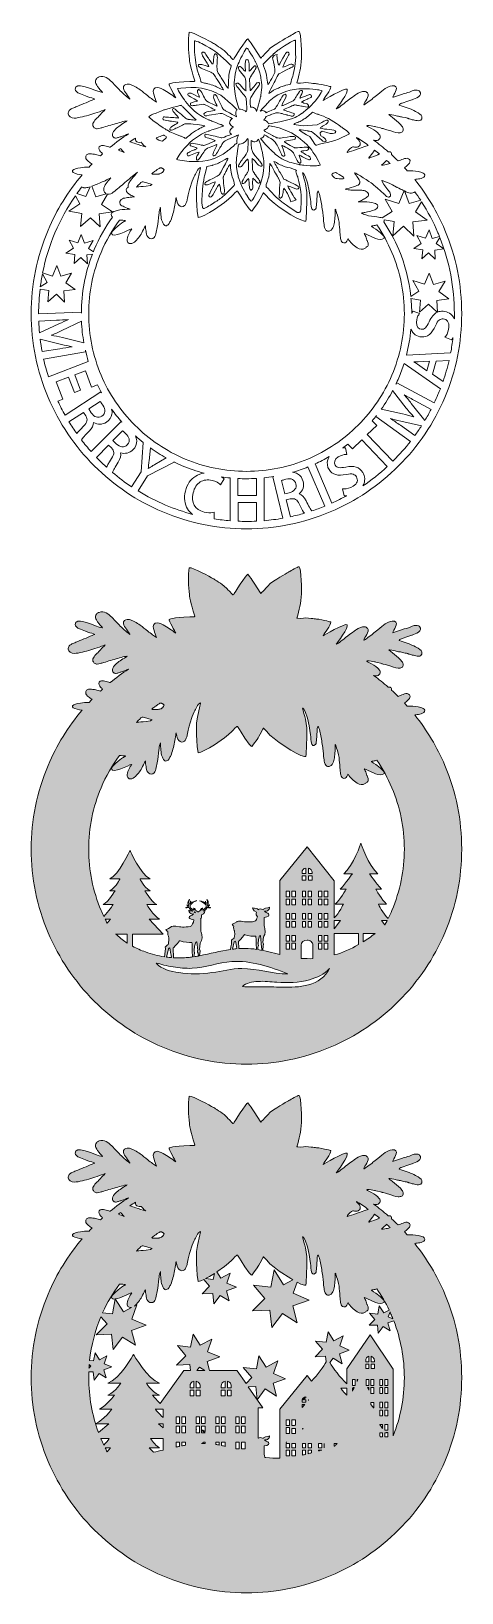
# Model space of a CAD drawing. Header units: millimetres. Extents: x 928 to 1336, y -948 to 534.
import ezdxf

# ---------------------------------------------------------------- set-up
doc = ezdxf.new("R2010")
doc.units = ezdxf.units.MM
doc.header["$MEASUREMENT"] = 0
for name, color, linetype in [('Layer 1', 7, 'Continuous'), ('Layer 2', 7, 'Continuous'), ('Layer 3', 7, 'Continuous')]:
    doc.layers.add(name, color=color, linetype=linetype)

msp = doc.modelspace()

# ---------------------------------------------------------------- hatches: boundary and pattern name
at = {"layer": 'Layer 1'}
h = msp.add_hatch(color=1, dxfattribs=at)
h.dxf.hatch_style = 2
edge = h.paths.add_edge_path()
edge.add_spline(control_points=[(1320.1, -664.7), (1312.8, -647.4), (1303.2, -631.3), (1291.5, -616.7), (1291.9, -616.7), (1292.2, -616.6), (1292.6, -616.6), (1294.3, -616.4), (1296, -616.2), (1297.7, -615.7), (1299.2, -615.3), (1301.4, -614.5), (1301, -612.5), (1300.7, -610.7), (1298.6, -610.1), (1297.2, -609.7), (1294, -608.8), (1290.7, -608.6), (1287.4, -608.6), (1286.4, -608.5), (1285.5, -608.5), (1284.5, -608.5), (1283.6, -607.5), (1282.8, -606.5), (1281.8, -605.5), (1282.8, -604.8), (1283.8, -604), (1284.7, -603.1), (1285.8, -602), (1287.5, -600.7), (1287.1, -598.9), (1286.7, -597.1), (1284.8, -596.4), (1283.1, -596.6), (1281.4, -596.9), (1279.8, -597.7), (1278.2, -598.3), (1277.4, -598.6), (1276.6, -598.9), (1275.7, -599.2), (1273.7, -597.2), (1271.6, -595.2), (1269.4, -593.2), (1269.4, -593.2), (1269.5, -593), (1269.5, -593), (1269.5, -593), (1269.5, -592.3), (1269.5, -592.3), (1269.5, -592.3), (1269.4, -591.7), (1269.4, -591.7), (1269.4, -591.7), (1269.1, -591.2), (1269.1, -591.2), (1269.1, -591.2), (1268.7, -590.9), (1268.7, -590.9), (1268.7, -590.9), (1268.1, -590.6), (1268.1, -590.6), (1268.1, -590.6), (1267.4, -590.5), (1267.4, -590.5), (1267.4, -590.5), (1266.7, -590.5), (1266.7, -590.5), (1266.7, -590.5), (1266.4, -590.5), (1266.4, -590.5), (1261.9, -586.6), (1257.3, -582.9), (1252.6, -579.4), (1252.6, -579.4), (1253, -579.6), (1253, -579.6), (1253, -579.6), (1254, -579.7), (1254, -579.7), (1254, -579.7), (1255, -579.8), (1255, -579.8), (1255, -579.8), (1255.9, -579.7), (1255.9, -579.7), (1255.9, -579.7), (1256.8, -579.4), (1256.8, -579.4), (1256.8, -579.4), (1257.5, -578.9), (1257.5, -578.9), (1257.5, -578.9), (1257.9, -578.6), (1257.9, -578.6), (1257.9, -578.6), (1258.5, -577.9), (1258.5, -577.9), (1258.5, -577.9), (1258.8, -577.1), (1258.8, -577.1), (1258.8, -577.1), (1258.8, -576.4), (1258.8, -576.4), (1258.8, -576.4), (1258.7, -575.6), (1258.7, -575.6), (1258.7, -575.6), (1258.4, -574.8), (1258.4, -574.8), (1258.4, -574.8), (1257.9, -574), (1257.9, -574), (1257.9, -574), (1257.2, -573.3), (1257.2, -573.3), (1257.2, -573.3), (1256.5, -572.5), (1256.5, -572.5), (1256.5, -572.5), (1254.7, -571), (1254.7, -571), (1254.7, -571), (1252.7, -569.6), (1252.7, -569.6), (1252.7, -569.6), (1250.6, -568.4), (1250.6, -568.4), (1250.6, -568.4), (1248.6, -567.3), (1248.6, -567.3), (1248.6, -567.3), (1246.9, -566.4), (1246.9, -566.4), (1246.9, -566.4), (1246.3, -566.1), (1246.3, -566.1), (1246.3, -566.1), (1245.7, -565.8), (1245.7, -565.8), (1245.7, -565.8), (1246.3, -565.5), (1246.3, -565.5), (1246.3, -565.5), (1247, -565.4), (1247, -565.4), (1247, -565.4), (1247.7, -565.4), (1247.7, -565.4), (1247.7, -565.4), (1248.5, -565.6), (1248.5, -565.6), (1248.5, -565.6), (1250.3, -565.9), (1250.3, -565.9), (1250.3, -565.9), (1251.8, -566.1), (1251.8, -566.1), (1251.8, -566.1), (1253.4, -566.4), (1253.4, -566.4), (1253.4, -566.4), (1253.6, -566.4), (1253.6, -566.4), (1253.6, -566.4), (1254, -566.5), (1254, -566.5), (1254, -566.5), (1254.7, -566.7), (1254.7, -566.7), (1254.7, -566.7), (1256.1, -567), (1256.1, -567), (1256.1, -567), (1259, -567.8), (1259, -567.8), (1259, -567.8), (1260.4, -568.2), (1260.4, -568.2), (1260.4, -568.2), (1260.8, -568.3), (1260.8, -568.3), (1260.8, -568.3), (1261, -568.4), (1261, -568.4), (1261, -568.4), (1261.6, -568.5), (1261.6, -568.5), (1261.6, -568.5), (1263.8, -569.1), (1263.8, -569.1), (1263.8, -569.1), (1268.8, -570.7), (1268.8, -570.7), (1268.8, -570.7), (1271.3, -571.5), (1271.3, -571.5), (1271.3, -571.5), (1273.7, -572.1), (1273.7, -572.1), (1273.7, -572.1), (1275.9, -572.4), (1275.9, -572.4), (1275.9, -572.4), (1276.8, -572.4), (1276.8, -572.4), (1276.8, -572.4), (1277.7, -572.3), (1277.7, -572.3), (1277.7, -572.3), (1278.5, -572.2), (1278.5, -572.2), (1278.5, -572.2), (1279.2, -571.8), (1279.2, -571.8), (1279.2, -571.8), (1279.8, -571.4), (1279.8, -571.4), (1279.8, -571.4), (1280.2, -570.8), (1280.2, -570.8), (1280.2, -570.8), (1280.5, -570), (1280.5, -570), (1280.5, -570), (1280.6, -569), (1280.6, -569), (1280.6, -569), (1280.6, -568.4), (1280.6, -568.4), (1280.6, -568.4), (1280.3, -567.7), (1280.3, -567.7), (1280.3, -567.7), (1279.9, -566.9), (1279.9, -566.9), (1279.9, -566.9), (1279.4, -566.1), (1279.4, -566.1), (1279.4, -566.1), (1278, -564.4), (1278, -564.4), (1278, -564.4), (1276.2, -562.7), (1276.2, -562.7), (1276.2, -562.7), (1274.3, -561), (1274.3, -561), (1274.3, -561), (1272.4, -559.4), (1272.4, -559.4), (1272.4, -559.4), (1270.5, -557.9), (1270.5, -557.9), (1270.5, -557.9), (1268.9, -556.7), (1268.9, -556.7), (1268.9, -556.7), (1268.3, -556.2), (1268.3, -556.2), (1268.3, -556.2), (1267.7, -555.7), (1267.7, -555.7), (1267.7, -555.7), (1267.3, -555.4), (1267.3, -555.4), (1267.3, -555.4), (1267.1, -555.2), (1267.1, -555.2), (1267.1, -555.2), (1267.1, -555.1), (1267.1, -555.1), (1267.1, -555.1), (1267.3, -555.1), (1267.3, -555.1), (1267.3, -555.1), (1267.8, -555.1), (1267.8, -555.1), (1267.8, -555.1), (1269.7, -555.3), (1269.7, -555.3), (1269.7, -555.3), (1271.6, -555.7), (1271.6, -555.7), (1271.6, -555.7), (1275.3, -556.6), (1275.3, -556.6), (1275.3, -556.6), (1276.3, -556.8), (1276.3, -556.8), (1276.3, -556.8), (1276.7, -556.9), (1276.7, -556.9), (1276.7, -556.9), (1276.8, -556.9), (1276.8, -556.9), (1276.8, -556.9), (1277.2, -557), (1277.2, -557), (1277.2, -557), (1278, -557.1), (1278, -557.1), (1278, -557.1), (1279, -557.4), (1279, -557.4), (1279, -557.4), (1280.1, -557.6), (1280.1, -557.6), (1280.1, -557.6), (1282.5, -558.1), (1282.5, -558.1), (1282.5, -558.1), (1283.6, -558.4), (1283.6, -558.4), (1283.6, -558.4), (1284.4, -558.5), (1284.4, -558.5), (1284.4, -558.5), (1284.9, -558.6), (1284.9, -558.6), (1284.9, -558.6), (1285, -558.7), (1285, -558.7), (1285, -558.7), (1285.4, -558.8), (1285.4, -558.8), (1285.4, -558.8), (1285.5, -558.8), (1285.5, -558.8), (1285.5, -558.8), (1285.6, -558.9), (1285.6, -558.9), (1285.6, -558.9), (1285.8, -559.1), (1285.8, -559.1), (1285.8, -559.1), (1285.9, -559.2), (1285.9, -559.2), (1285.9, -559.2), (1285.9, -559.3), (1285.9, -559.3), (1287, -559.2), (1288.2, -559.5), (1289.1, -560.2), (1289.1, -560.1), (1289.1, -560), (1289.1, -560), (1289.2, -560), (1289.2, -560), (1289.3, -560), (1291.7, -559.9), (1296.4, -562.8), (1298.1, -559.4), (1298.1, -559.4), (1300.2, -555.2), (1292.3, -552.3), (1289.4, -550.8), (1289.4, -550.8), (1286.3, -549.3), (1278.8, -547.3), (1276.8, -545.9), (1276.8, -545.9), (1277.5, -544.7), (1276.6, -545.6), (1278.2, -544.9), (1278.2, -544.9), (1278.5, -544.7), (1279.1, -544.5), (1279.6, -544.4), (1279.6, -544.4), (1279.6, -544.4), (1289.1, -541.1), (1289.1, -541.1), (1289.1, -541.1), (1291.8, -540.1), (1300.2, -537.1), (1296.1, -532.8), (1296.1, -532.8), (1293.5, -530.1), (1286.6, -533.8), (1283.5, -534.7), (1283.5, -534.7), (1279, -536.1), (1275.2, -537.6), (1270.7, -538.8), (1270.7, -538.8), (1270.8, -536.5), (1277.4, -530), (1272.3, -527.9), (1272.3, -527.9), (1267.2, -525.9), (1256.5, -536.1), (1252.4, -539.3), (1252.4, -539.3), (1251.1, -540.4), (1244.8, -545.6), (1243.2, -545.9), (1243.2, -545.9), (1243.9, -543.3), (1249.1, -537.8), (1246.7, -534.5), (1246.7, -534.5), (1244.5, -531.4), (1237.8, -534.8), (1235.5, -536.4), (1235.5, -536.4), (1232.5, -538.5), (1229.1, -540.8), (1226.3, -543.1), (1226.3, -543.1), (1224.9, -544.2), (1218.9, -549.3), (1217.2, -549.8), (1217.2, -549.8), (1229.7, -532.9), (1227.4, -531.2), (1225.2, -529.5), (1204.8, -541.7), (1204.8, -541.7), (1206, -539.1), (1212, -531.6), (1212.1, -528.8), (1212.1, -528.8), (1209.6, -527.6), (1200.5, -526.1), (1197.1, -525.7), (1197.1, -525.7), (1187.8, -524.7), (1186.5, -525.5), (1179.8, -525.1), (1179.8, -525.1), (1182.2, -516.8), (1183.4, -511.5), (1184.3, -501.8), (1184.3, -501.8), (1184.1, -476.5), (1182.1, -476.3), (1180.1, -476.1), (1174.4, -480), (1172.2, -481.2), (1172.2, -481.2), (1162.9, -486.3), (1154.5, -492.1), (1147.4, -499.8), (1147.4, -499.8), (1146.4, -500.8), (1146.6, -501.1), (1145.5, -501.7), (1145.5, -501.7), (1145.5, -501.7), (1139.2, -491.7), (1139.2, -491.7), (1139.2, -491.7), (1138.2, -489.9), (1133.4, -483.4), (1131.9, -482.8), (1119.9, -502.5), (1119.9, -502.5), (1119.9, -502.5), (1119.5, -502.9), (1119.5, -502.9), (1119.5, -502.9), (1118.1, -502.4), (1116.5, -499.9), (1115.2, -498.7), (1115.2, -498.7), (1110.8, -494.5), (1106.2, -490.9), (1100.7, -487.6), (1100.7, -487.6), (1097.6, -485.8), (1081, -476.8), (1077.8, -477.1), (1076.4, -483.7), (1077.2, -495.8), (1077.9, -502.6), (1077.9, -502.6), (1079, -511.8), (1082.9, -522.1), (1083.1, -523.9), (1083.1, -523.9), (1078.4, -523.7), (1061.5, -524.3), (1058.7, -526.2), (1058.7, -526.2), (1058, -527), (1064.6, -537.9), (1065, -539.3), (1065, -539.3), (1065, -539.3), (1065, -539.3), (1061.2, -536.3), (1057.2, -533.6), (1053, -531.4), (1050.8, -530.2), (1048, -528.5), (1045.5, -529.7), (1042.8, -531.1), (1043.6, -534.4), (1044.4, -536.6), (1045.1, -538.9), (1045.8, -541.1), (1046.6, -543.3), (1044.7, -542.1), (1041.5, -539.7), (1038.4, -537.4), (1036.1, -535.4), (1033.7, -533.5), (1031.2, -531.7), (1029.6, -530.5), (1027.9, -529.4), (1026.2, -528.5), (1025.3, -528), (1024.4, -527.6), (1023.5, -527.2), (1022.5, -526.8), (1021.5, -526.3), (1020.5, -526.2), (1018.6, -526), (1016.4, -526.7), (1015.6, -528.6), (1014.7, -530.7), (1016, -532.6), (1017.3, -534.2), (1018.6, -536), (1019.9, -537.9), (1021.1, -539.8), (1021.2, -540.1), (1021.4, -540.3), (1021.5, -540.6), (1020.5, -539.9), (1019.6, -538.9), (1018.9, -538.4), (1018.9, -538.4), (1017.6, -537.3), (1013.5, -533.7), (1010.4, -530.6), (1007.5, -527.3), (1004.4, -524.2), (1001.3, -521.1), (997, -517.9), (992.4, -519.5), (991.4, -519.8), (990.4, -520.4), (989.8, -521.3), (989, -522.3), (988.7, -523.5), (989, -524.8), (989.1, -525.4), (989.4, -526.1), (989.7, -526.7), (989.7, -526.7), (989.7, -526.7), (989.7, -526.7), (989.7, -526.7), (989.8, -526.7), (989.8, -526.8), (990, -527.1), (990.2, -527.5), (990.4, -527.8), (991, -528.7), (991.7, -529.6), (992.3, -530.4), (993.4, -531.8), (994.5, -533.1), (995.6, -534.3), (988.1, -532.6), (973.5, -525.1), (970.5, -528.7), (970.5, -528.7), (967, -533), (974.6, -535.4), (977.6, -536.7), (977.6, -536.7), (981.7, -538.4), (984.3, -538.9), (986.7, -539.8), (988.2, -540.4), (987.4, -540.7), (986.6, -541), (985.8, -541.4), (983.2, -542.4), (980.6, -543.6), (978, -544.7), (975.4, -545.8), (972.8, -546.8), (970.2, -547.9), (969, -548.4), (967.8, -548.9), (966.6, -549.5), (965.7, -549.9), (964.7, -550.5), (964.1, -551.3), (963.3, -552.1), (962.9, -553.3), (963.1, -554.4), (963.3, -555.6), (964, -556.6), (964.9, -557.3), (967.1, -559), (970, -558.5), (972.5, -558.1), (977.9, -557.2), (983.1, -555.5), (988.3, -553.8), (991.2, -552.9), (994, -551.9), (996.9, -550.9), (997.3, -550.7), (997.7, -550.6), (998.2, -550.4), (996.6, -551.9), (995.1, -553.4), (993.6, -555), (992.8, -555.9), (992, -556.8), (991.3, -557.6), (988.7, -560), (985.7, -563.2), (986.4, -565.5), (986.4, -565.5), (986.5, -566), (986.9, -566.6), (987.1, -567), (987.4, -567.5), (987.8, -567.8), (988.6, -568.4), (989.6, -568.6), (990.6, -568.6), (991.5, -568.6), (992.4, -568.3), (993.3, -568.1), (994.4, -567.8), (995.6, -567.4), (996.7, -567.1), (1001.1, -565.8), (1005.6, -564.5), (1010, -563.2), (1012.1, -562.6), (1014.2, -562), (1016.3, -561.5), (1017.5, -561.3), (1018.4, -561.2), (1019, -561.2), (1018.5, -561.4), (1018.1, -561.7), (1017.6, -562), (1015.8, -563.1), (1014, -564.2), (1012.3, -565.4), (1010.8, -566.6), (1009.2, -567.7), (1007.8, -569.1), (1006.5, -570.3), (1005.4, -571.9), (1005.1, -573.7), (1005, -574.8), (1005.1, -575.9), (1005.9, -576.7), (1006.6, -577.4), (1007.6, -577.5), (1008.6, -577.4), (1009.6, -577.2), (1010.5, -576.9), (1011.5, -576.6), (1012.5, -576.3), (1013.4, -576), (1014.4, -575.6), (1015.7, -575.2), (1016.9, -574.7), (1018.2, -574.2), (1018.3, -574.2), (1018.4, -574.1), (1018.6, -574.1), (1019.1, -573.9), (1019.7, -573.6), (1020.2, -573.4), (1014.2, -577.3), (1008.4, -581.6), (1002.8, -586.2), (1002.3, -586), (1001.9, -585.9), (1001.4, -585.7), (999.8, -585.2), (998.2, -584.7), (996.5, -584.5), (996.3, -584.4), (996.1, -584.4), (995.9, -584.4), (995.9, -584.4), (995.9, -584.4), (995.9, -584.4), (994.1, -584.4), (992.2, -585), (992.1, -587), (992, -588.8), (993.5, -590.2), (994.6, -591.3), (994.9, -591.7), (995.3, -592), (995.7, -592.3), (995, -592.9), (994.3, -593.6), (993.7, -594.2), (992.2, -593.8), (990.7, -593.4), (989.2, -593.1), (987.4, -592.8), (985.5, -592.4), (983.6, -592.3), (982.7, -592.3), (981.7, -592.4), (981, -593), (980.2, -593.6), (979.8, -594.4), (979.7, -595.4), (979.6, -597.3), (980.9, -598.7), (982.3, -599.7), (983.4, -600.5), (984.5, -601.3), (985.6, -602), (984.7, -603), (983.7, -604), (982.8, -605), (977, -604.9), (971, -606.3), (971, -606.3), (961.8, -608.5), (970.1, -611.9), (976.2, -612.3), (962.9, -628.1), (952.1, -645.6), (944, -664.7), (933.4, -689.8), (928, -716.6), (928, -744.1), (928, -771.7), (933.4, -798.4), (944, -823.5), (954.3, -847.8), (969, -869.7), (987.8, -888.4), (1006.5, -907.1), (1028.3, -921.9), (1052.6, -932.1), (1077.8, -942.8), (1104.5, -948.2), (1132.1, -948.2), (1159.6, -948.2), (1186.3, -942.8), (1211.5, -932.1), (1235.8, -921.9), (1257.6, -907.1), (1276.3, -888.4), (1295.1, -869.7), (1309.8, -847.8), (1320.1, -823.5), (1330.7, -798.4), (1336.1, -771.7), (1336.1, -744.1), (1336.1, -716.6), (1330.7, -689.8), (1320.1, -664.7)], knot_values=[0, 0, 0, 0, 1, 1, 1, 2, 2, 2, 3, 3, 3, 4, 4, 4, 5, 5, 5, 6, 6, 6, 7, 7, 7, 8, 8, 8, 9, 9, 9, 10, 10, 10, 11, 11, 11, 12, 12, 12, 13, 13, 13, 14, 14, 14, 15, 15, 15, 16, 16, 16, 17, 17, 17, 18, 18, 18, 19, 19, 19, 20, 20, 20, 21, 21, 21, 22, 22, 22, 23, 23, 23, 24, 24, 24, 25, 25, 25, 26, 26, 26, 27, 27, 27, 28, 28, 28, 29, 29, 29, 30, 30, 30, 31, 31, 31, 32, 32, 32, 33, 33, 33, 34, 34, 34, 35, 35, 35, 36, 36, 36, 37, 37, 37, 38, 38, 38, 39, 39, 39, 40, 40, 40, 41, 41, 41, 42, 42, 42, 43, 43, 43, 44, 44, 44, 45, 45, 45, 46, 46, 46, 47, 47, 47, 48, 48, 48, 49, 49, 49, 50, 50, 50, 51, 51, 51, 52, 52, 52, 53, 53, 53, 54, 54, 54, 55, 55, 55, 56, 56, 56, 57, 57, 57, 58, 58, 58, 59, 59, 59, 60, 60, 60, 61, 61, 61, 62, 62, 62, 63, 63, 63, 64, 64, 64, 65, 65, 65, 66, 66, 66, 67, 67, 67, 68, 68, 68, 69, 69, 69, 70, 70, 70, 71, 71, 71, 72, 72, 72, 73, 73, 73, 74, 74, 74, 75, 75, 75, 76, 76, 76, 77, 77, 77, 78, 78, 78, 79, 79, 79, 80, 80, 80, 81, 81, 81, 82, 82, 82, 83, 83, 83, 84, 84, 84, 85, 85, 85, 86, 86, 86, 87, 87, 87, 88, 88, 88, 89, 89, 89, 90, 90, 90, 91, 91, 91, 92, 92, 92, 93, 93, 93, 94, 94, 94, 95, 95, 95, 96, 96, 96, 97, 97, 97, 98, 98, 98, 99, 99, 99, 100, 100, 100, 101, 101, 101, 102, 102, 102, 103, 103, 103, 104, 104, 104, 105, 105, 105, 106, 106, 106, 107, 107, 107, 108, 108, 108, 109, 109, 109, 110, 110, 110, 111, 111, 111, 112, 112, 112, 113, 113, 113, 114, 114, 114, 115, 115, 115, 116, 116, 116, 117, 117, 117, 118, 118, 118, 119, 119, 119, 120, 120, 120, 121, 121, 121, 122, 122, 122, 123, 123, 123, 124, 124, 124, 125, 125, 125, 126, 126, 126, 127, 127, 127, 128, 128, 128, 129, 129, 129, 130, 130, 130, 131, 131, 131, 132, 132, 132, 133, 133, 133, 134, 134, 134, 135, 135, 135, 136, 136, 136, 137, 137, 137, 138, 138, 138, 139, 139, 139, 140, 140, 140, 141, 141, 141, 142, 142, 142, 143, 143, 143, 144, 144, 144, 145, 145, 145, 146, 146, 146, 147, 147, 147, 148, 148, 148, 149, 149, 149, 150, 150, 150, 151, 151, 151, 152, 152, 152, 153, 153, 153, 154, 154, 154, 155, 155, 155, 156, 156, 156, 157, 157, 157, 158, 158, 158, 159, 159, 159, 160, 160, 160, 161, 161, 161, 162, 162, 162, 163, 163, 163, 164, 164, 164, 165, 165, 165, 166, 166, 166, 167, 167, 167, 168, 168, 168, 169, 169, 169, 170, 170, 170, 171, 171, 171, 172, 172, 172, 173, 173, 173, 174, 174, 174, 175, 175, 175, 176, 176, 176, 177, 177, 177, 178, 178, 178, 179, 179, 179, 180, 180, 180, 181, 181, 181, 182, 182, 182, 183, 183, 183, 184, 184, 184, 185, 185, 185, 186, 186, 186, 187, 187, 187, 188, 188, 188, 189, 189, 189, 190, 190, 190, 191, 191, 191, 192, 192, 192, 193, 193, 193, 194, 194, 194, 195, 195, 195, 196, 196, 196, 197, 197, 197, 198, 198, 198, 199, 199, 199, 200, 200, 200, 201, 201, 201, 202, 202, 202, 203, 203, 203, 204, 204, 204, 205, 205, 205, 206, 206, 206, 207, 207, 207, 208, 208, 208, 209, 209, 209, 210, 210, 210, 211, 211, 211, 212, 212, 212, 213, 213, 213, 214, 214, 214, 215, 215, 215, 216, 216, 216, 217, 217, 217, 218, 218, 218, 219, 219, 219, 220, 220, 220, 221, 221, 221, 222, 222, 222, 223, 223, 223, 224, 224, 224, 225, 225, 225, 226, 226, 226, 227, 227, 227, 228, 228, 228, 229, 229, 229, 230, 230, 230, 231, 231, 231, 232, 232, 232, 233, 233, 233, 234, 234, 234, 235, 235, 235, 236, 236, 236, 237, 237, 237, 238, 238, 238, 239, 239, 239, 240, 240, 240, 241, 241, 241, 242, 242, 242, 243, 243, 243, 244, 244, 244, 245, 245, 245, 246, 246, 246, 247, 247, 247, 248, 248, 248, 249, 249, 249, 250, 250, 250, 251, 251, 251, 252, 252, 252, 253, 253, 253, 254, 254, 254, 254], degree=3, periodic=1)
edge = h.paths.add_edge_path()
edge.add_spline(control_points=[(1260.3, -603), (1260.3, -603), (1260.8, -602.4), (1260.8, -602.4), (1260.8, -602.4), (1261.5, -601.7), (1261.5, -601.7), (1261.5, -601.7), (1264.7, -598.7), (1264.7, -598.7), (1264.7, -598.7), (1264.9, -598.5), (1264.9, -598.5), (1266, -599.6), (1267.1, -600.7), (1268.3, -601.7), (1266.6, -602.2), (1264.8, -602.6), (1263.1, -602.9), (1262.1, -603.1), (1261.2, -603.2), (1260.2, -603.3), (1260.2, -603.3), (1260.1, -603.3), (1260, -603.3), (1260, -603.3), (1260.3, -603), (1260.3, -603)], knot_values=[0, 0, 0, 0, 1, 1, 1, 2, 2, 2, 3, 3, 3, 4, 4, 4, 5, 5, 5, 6, 6, 6, 7, 7, 7, 8, 8, 8, 9, 9, 9, 9], degree=3, periodic=1)
edge = h.paths.add_edge_path()
edge.add_spline(control_points=[(1248, -596.3), (1248, -596.3), (1248.2, -595.9), (1248.2, -595.9), (1248.2, -595.9), (1248.5, -595.5), (1248.5, -595.5), (1248.5, -595.5), (1249.4, -594.5), (1249.4, -594.5), (1249.4, -594.5), (1250.4, -593.2), (1250.4, -593.2), (1250.4, -593.2), (1251.5, -591.9), (1251.5, -591.9), (1251.5, -591.9), (1252.6, -590.4), (1252.6, -590.4), (1252.6, -590.4), (1253.5, -589), (1253.5, -589), (1253.5, -589), (1253.5, -588.9), (1253.5, -588.9), (1255.1, -590.2), (1256.7, -591.4), (1258.2, -592.7), (1258.2, -592.7), (1258, -592.8), (1258, -592.8), (1258, -592.8), (1257.4, -593), (1257.4, -593), (1257.4, -593), (1257, -593.2), (1257, -593.2), (1257, -593.2), (1256.5, -593.4), (1256.5, -593.4), (1256.5, -593.4), (1255.9, -593.6), (1255.9, -593.6), (1255.9, -593.6), (1255, -594), (1255, -594), (1255, -594), (1252.9, -594.8), (1252.9, -594.8), (1252.9, -594.8), (1250.6, -595.6), (1250.6, -595.6), (1250.6, -595.6), (1249.6, -596), (1249.6, -596), (1249.6, -596), (1248.8, -596.3), (1248.8, -596.3), (1248.8, -596.3), (1248.2, -596.4), (1248.2, -596.4), (1248.2, -596.4), (1248, -596.5), (1248, -596.5), (1248, -596.5), (1248, -596.3), (1248, -596.3)], knot_values=[0, 0, 0, 0, 1, 1, 1, 2, 2, 2, 3, 3, 3, 4, 4, 4, 5, 5, 5, 6, 6, 6, 7, 7, 7, 8, 8, 8, 9, 9, 9, 10, 10, 10, 11, 11, 11, 12, 12, 12, 13, 13, 13, 14, 14, 14, 15, 15, 15, 16, 16, 16, 17, 17, 17, 18, 18, 18, 19, 19, 19, 20, 20, 20, 21, 21, 21, 22, 22, 22, 22], degree=3, periodic=1)
edge = h.paths.add_edge_path()
edge.add_spline(control_points=[(1227.5, -590.8), (1227.5, -590.8), (1227.8, -590.3), (1227.8, -590.3), (1227.8, -590.3), (1228.5, -589.4), (1228.5, -589.4), (1228.5, -589.4), (1230.4, -587.5), (1230.4, -587.5), (1230.4, -587.5), (1231.3, -586.7), (1231.3, -586.7), (1231.3, -586.7), (1231.4, -586.6), (1231.4, -586.6), (1231.4, -586.6), (1231.7, -586.3), (1231.7, -586.3), (1231.7, -586.3), (1232.3, -586), (1232.3, -586), (1232.3, -586), (1232.9, -585.8), (1232.9, -585.8), (1232.9, -585.8), (1233.4, -585.8), (1233.4, -585.8), (1233.4, -585.8), (1234.6, -586), (1234.6, -586), (1234.6, -586), (1235.8, -586.2), (1235.8, -586.2), (1235.8, -586.2), (1236.4, -586.2), (1236.4, -586.2), (1236.4, -586.2), (1237.1, -586.1), (1237.1, -586.1), (1237.1, -586.1), (1237.8, -585.8), (1237.8, -585.8), (1237.8, -585.8), (1238.3, -585.6), (1238.3, -585.6), (1238.3, -585.6), (1239.1, -584.9), (1239.1, -584.9), (1239.1, -584.9), (1239.7, -583.9), (1239.7, -583.9), (1239.7, -583.9), (1239.9, -582.8), (1239.9, -582.8), (1239.9, -582.8), (1239.8, -581.6), (1239.8, -581.6), (1239.8, -581.6), (1239.5, -581), (1239.5, -581), (1239.5, -581), (1239.1, -580.2), (1239.1, -580.2), (1239.1, -580.2), (1238.3, -579.2), (1238.3, -579.2), (1238.3, -579.2), (1237.5, -578.5), (1237.5, -578.5), (1237.5, -578.5), (1236.8, -577.8), (1236.8, -577.8), (1236.8, -577.8), (1236.3, -577.1), (1236.3, -577.1), (1236.3, -577.1), (1236.2, -576.8), (1236.2, -576.8), (1240.1, -579.2), (1243.8, -581.7), (1247.5, -584.4), (1247.5, -584.4), (1244.2, -585.4), (1244.2, -585.4), (1244.2, -585.4), (1240.8, -586.7), (1240.8, -586.7), (1240.8, -586.7), (1239.2, -587.3), (1239.2, -587.3), (1239.2, -587.3), (1237.8, -587.8), (1237.8, -587.8), (1237.8, -587.8), (1236, -588.4), (1236, -588.4), (1236, -588.4), (1233.9, -589.2), (1233.9, -589.2), (1233.9, -589.2), (1231.7, -589.9), (1231.7, -589.9), (1231.7, -589.9), (1229.5, -590.6), (1229.5, -590.6), (1229.5, -590.6), (1228.5, -590.8), (1228.5, -590.8), (1228.5, -590.8), (1227.7, -591), (1227.7, -591), (1227.7, -591), (1227.5, -591), (1227.5, -591), (1227.5, -591), (1227.4, -591), (1227.4, -591), (1227.4, -591), (1227.5, -590.8), (1227.5, -590.8)], knot_values=[0, 0, 0, 0, 1, 1, 1, 2, 2, 2, 3, 3, 3, 4, 4, 4, 5, 5, 5, 6, 6, 6, 7, 7, 7, 8, 8, 8, 9, 9, 9, 10, 10, 10, 11, 11, 11, 12, 12, 12, 13, 13, 13, 14, 14, 14, 15, 15, 15, 16, 16, 16, 17, 17, 17, 18, 18, 18, 19, 19, 19, 20, 20, 20, 21, 21, 21, 22, 22, 22, 23, 23, 23, 24, 24, 24, 25, 25, 25, 26, 26, 26, 27, 27, 27, 28, 28, 28, 29, 29, 29, 30, 30, 30, 31, 31, 31, 32, 32, 32, 33, 33, 33, 34, 34, 34, 35, 35, 35, 36, 36, 36, 37, 37, 37, 38, 38, 38, 39, 39, 39, 40, 40, 40, 40], degree=3, periodic=1)
h.paths.add_polyline_path([(1096.9, -648.1), (1101.6, -645.3), (1100.5, -650.8), (1093.3, -650.1)])
h.paths.add_polyline_path([(1042.3, -611.2), (1042.4, -611.2), (1042.4, -611.2), (1042.4, -611.1), (1042.5, -611.1), (1042.5, -611), (1042.6, -611), (1042.9, -610.7), (1043.4, -610.3), (1043.5, -610.2), (1043.6, -610.1), (1043.7, -610), (1043.7, -610), (1043.7, -610), (1043.8, -610), (1043.9, -609.9), (1044, -609.8), (1044.4, -609.5), (1044.8, -609.3), (1045, -609.1), (1045.1, -609.1), (1045.1, -609.1), (1045.1, -609.1), (1045.2, -609), (1045.3, -608.9), (1046.1, -608.4), (1046.7, -607.9), (1047.4, -607.4), (1048, -606.9), (1048.6, -606.5), (1049.2, -606.2), (1049.7, -606), (1050, -605.9), (1050.3, -605.8), (1050.6, -605.8), (1050.9, -605.7), (1051.2, -605.8), (1051.5, -605.8), (1051.8, -605.9), (1052.1, -606), (1052.4, -606.2), (1052.7, -606.4), (1053, -606.6), (1053.4, -606.9), (1053.7, -607.2), (1053.9, -607.4), (1054, -607.5), (1053.9, -607.6), (1053.7, -608), (1053.5, -608.4), (1053.3, -608.8), (1053, -609.1), (1052.8, -609.4), (1052.6, -609.7), (1052.4, -610), (1052.1, -610.2), (1051.6, -610.6), (1051.1, -610.9), (1050.6, -611.1), (1050, -611.3), (1049.4, -611.5), (1048.8, -611.6), (1048.2, -611.6), (1047.5, -611.7), (1046.7, -611.7), (1045.9, -611.8), (1045.8, -611.8), (1045.8, -611.8), (1045.8, -611.8), (1045.8, -611.8), (1045.5, -611.8), (1045.2, -611.8), (1044.6, -611.8), (1044.2, -611.8), (1044, -611.8), (1043.9, -611.8), (1043.9, -611.8), (1043.9, -611.8), (1043.8, -611.8), (1043.6, -611.7), (1043.3, -611.7), (1043, -611.6), (1042.7, -611.6), (1042.6, -611.5), (1042.6, -611.5), (1042.5, -611.5), (1042.5, -611.5), (1042.5, -611.5), (1042.4, -611.4), (1042.2, -611.4)])
edge = h.paths.add_edge_path()
edge.add_spline(control_points=[(1042.5, -621.5), (1042.5, -621.5), (1042.5, -621.5), (1040.9, -622.6), (1029.6, -623.8), (1027.8, -623.9), (1027.8, -623.9), (1027.8, -623.9), (1029.4, -622), (1029.4, -622), (1031.6, -620.2), (1032.6, -618.7), (1034.1, -618.9), (1034.1, -618.9), (1034.1, -618.9), (1042.5, -621.5)], knot_values=[0, 0, 0, 0, 1, 1, 1, 2, 2, 2, 3, 3, 3, 4, 4, 4, 5, 5, 5, 5], degree=3, periodic=1)
edge = h.paths.add_edge_path()
edge.add_spline(control_points=[(1026.8, -577.5), (1026.5, -578.6), (1026.7, -579.7), (1027.7, -580.7), (1027.7, -580.7), (1029.4, -582.5), (1032.2, -581.5), (1032.3, -581.5), (1032.4, -581.5), (1032.4, -581.5), (1033.1, -582.5), (1033.9, -583.5), (1034.8, -584.4), (1035.4, -585), (1036, -585.4), (1036.6, -585.9), (1033.4, -584.9), (1030.2, -583.9), (1027, -582.9), (1025.1, -582.2), (1023.2, -581.5), (1021.6, -580.9), (1023.3, -579.8), (1025, -578.6), (1026.8, -577.5)], knot_values=[0, 0, 0, 0, 1, 1, 1, 2, 2, 2, 3, 3, 3, 4, 4, 4, 5, 5, 5, 6, 6, 6, 7, 7, 7, 8, 8, 8, 8], degree=3, periodic=1)
edge = h.paths.add_edge_path()
edge.add_spline(control_points=[(1012.8, -587.3), (1013.1, -587.7), (1013.4, -588.1), (1013.6, -588.4), (1014.4, -589.3), (1015.2, -590.2), (1016.1, -591.1), (1014.3, -590.3), (1012.4, -589.6), (1010.6, -588.9), (1011.3, -588.4), (1012, -587.8), (1012.8, -587.3)], knot_values=[0, 0, 0, 0, 1, 1, 1, 2, 2, 2, 3, 3, 3, 4, 4, 4, 4], degree=3, periodic=1)
edge = h.paths.add_edge_path()
edge.add_spline(control_points=[(1020.7, -677.3), (1021.5, -677.7), (1022.3, -677.7), (1023.1, -677.5), (1023.1, -677.5), (1015.4, -681.6), (1015.4, -681.6), (1015.4, -681.6), (1007.7, -669.4), (1007.7, -669.4), (1012.6, -668.7), (1021.2, -664.1), (1023.2, -663.7), (1022.6, -664.6), (1021.9, -665.6), (1021.4, -666.6), (1020.5, -668.3), (1019.6, -670.1), (1019.1, -672), (1018.6, -673.8), (1018.7, -676.5), (1020.7, -677.3)], knot_values=[0, 0, 0, 0, 1, 1, 1, 2, 2, 2, 3, 3, 3, 4, 4, 4, 5, 5, 5, 6, 6, 6, 7, 7, 7, 7], degree=3, periodic=1)
edge = h.paths.add_edge_path()
edge.add_spline(control_points=[(1004.1, -667.9), (1004.4, -669.3), (1005.7, -669.6), (1007.6, -669.4), (1007.6, -669.4), (1004.9, -683.5), (1004.9, -683.5), (1004.9, -683.5), (995.7, -682.5), (995.7, -682.5), (1000.1, -672.8), (1005.4, -663.7), (1011.7, -655.2), (1012.8, -655.4), (1013.9, -655.4), (1014.9, -655.5), (1015.7, -655.5), (1016.5, -655.6), (1017.3, -655.6), (1017.2, -655.7), (1017.1, -655.9), (1017.1, -656.1), (1017.2, -656), (1017.2, -656), (1017.3, -655.9), (1017, -656.5), (1017, -656.4), (1017.1, -656.1), (1015.5, -657), (1015.4, -657.1), (1013.5, -658.2), (1003.7, -665.5), (1004.1, -667.9), (1004.1, -667.9)], knot_values=[0, 0, 0, 0, 1, 1, 1, 2, 2, 2, 3, 3, 3, 4, 4, 4, 5, 5, 5, 6, 6, 6, 7, 7, 7, 8, 8, 8, 9, 9, 9, 10, 10, 10, 11, 11, 11, 11], degree=3, periodic=1)
edge = h.paths.add_edge_path()
edge.add_spline(control_points=[(983, -731.5), (983, -731.5), (984.5, -733.2), (984.5, -733.2), (984.5, -733.2), (982.7, -734.9), (982.7, -734.9), (982.8, -733.8), (982.9, -732.6), (983, -731.5)], knot_values=[0, 0, 0, 0, 1, 1, 1, 2, 2, 2, 3, 3, 3, 3], degree=3, periodic=1)
edge = h.paths.add_edge_path()
edge.add_spline(control_points=[(996.8, -808.1), (995.9, -806.2), (995, -804.3), (994.2, -802.3), (994.1, -802.2), (994.1, -802.1), (994, -801.9), (994, -801.9), (1002, -801.9), (1002, -801.9), (1000.5, -803.9), (998.7, -806.2), (996.8, -808.1)], knot_values=[0, 0, 0, 0, 1, 1, 1, 2, 2, 2, 3, 3, 3, 4, 4, 4, 4], degree=3, periodic=1)
edge = h.paths.add_edge_path()
edge.add_spline(control_points=[(1003.2, -810.8), (1003.2, -810.8), (999.9, -814.3), (999.9, -814.3), (999.3, -813.1), (998.7, -811.9), (998.1, -810.8), (998.1, -810.8), (1003.2, -810.8), (1003.2, -810.8)], knot_values=[0, 0, 0, 0, 1, 1, 1, 2, 2, 2, 3, 3, 3, 3], degree=3, periodic=1)
edge = h.paths.add_edge_path()
edge.add_spline(control_points=[(1041.1, -801.9), (1041.1, -801.9), (1053, -801.9), (1053, -801.9), (1053, -801.9), (1053, -812.8), (1053, -812.8), (1049.9, -813.5), (1046.9, -814.2), (1043.8, -814.9), (1043.8, -814.9), (1039.9, -810.8), (1039.9, -810.8), (1039.9, -810.8), (1049.7, -810.8), (1049.7, -810.8), (1046.6, -808.9), (1043.4, -805.1), (1041.1, -801.9)], knot_values=[0, 0, 0, 0, 1, 1, 1, 2, 2, 2, 3, 3, 3, 4, 4, 4, 5, 5, 5, 6, 6, 6, 6], degree=3, periodic=1)
edge = h.paths.add_edge_path()
edge.add_spline(control_points=[(1045.6, -773.9), (1045.6, -773.9), (1053, -773.9), (1053, -773.9), (1053, -773.9), (1053, -782), (1053, -782), (1048.8, -778), (1045.6, -773.9), (1045.6, -773.9)], knot_values=[0, 0, 0, 0, 1, 1, 1, 2, 2, 2, 3, 3, 3, 3], degree=3, periodic=1)
h.paths.add_polyline_path([(1053, -787.9), (1053, -791.7), (1048.5, -787.9)])
h.paths.add_polyline_path([(1068.4, -790), (1068.4, -796.5), (1065.3, -796.5), (1065.3, -790)])
h.paths.add_polyline_path([(1065.3, -787.7), (1065.3, -781.2), (1068.4, -781.2), (1068.4, -787.7)])
edge = h.paths.add_edge_path()
edge.add_spline(control_points=[(1068.4, -805.2), (1068.4, -805.2), (1068.4, -809.3), (1068.4, -809.3), (1067.4, -809.5), (1066.3, -809.7), (1065.3, -809.9), (1065.3, -809.9), (1065.3, -805.2), (1065.3, -805.2), (1065.3, -805.2), (1068.4, -805.2), (1068.4, -805.2)], knot_values=[0, 0, 0, 0, 1, 1, 1, 2, 2, 2, 3, 3, 3, 4, 4, 4, 4], degree=3, periodic=1)
h.paths.add_polyline_path([(1074.1, -790), (1074.1, -796.5), (1070.6, -796.5), (1070.6, -790)])
h.paths.add_polyline_path([(1070.6, -787.7), (1070.6, -781.2), (1074.1, -781.2), (1074.1, -787.7)])
edge = h.paths.add_edge_path()
edge.add_spline(control_points=[(1074.1, -805.2), (1074.1, -805.2), (1074.1, -808.2), (1074.1, -808.2), (1072.9, -808.4), (1071.7, -808.6), (1070.6, -808.9), (1070.6, -808.9), (1070.6, -805.2), (1070.6, -805.2), (1070.6, -805.2), (1074.1, -805.2), (1074.1, -805.2)], knot_values=[0, 0, 0, 0, 1, 1, 1, 2, 2, 2, 3, 3, 3, 4, 4, 4, 4], degree=3, periodic=1)
h.paths.add_polyline_path([(1082.1, -756), (1082.1, -761.3), (1078.5, -761.3), (1078.5, -756)])
edge = h.paths.add_edge_path()
edge.add_spline(control_points=[(1078.5, -753.7), (1078.5, -753.7), (1078.5, -752.1), (1078.5, -752.1), (1078.5, -749.9), (1080, -747.9), (1082.1, -747.4), (1082.1, -747.4), (1082.1, -753.7), (1082.1, -753.7), (1082.1, -753.7), (1078.5, -753.7), (1078.5, -753.7)], knot_values=[0, 0, 0, 0, 1, 1, 1, 2, 2, 2, 3, 3, 3, 4, 4, 4, 4], degree=3, periodic=1)
edge = h.paths.add_edge_path()
edge.add_spline(control_points=[(1084.7, -793), (1084.6, -793.1), (1084.4, -793.1), (1084.2, -793.1), (1084.2, -793.1), (1084.2, -790), (1084.2, -790), (1084.2, -790), (1087.4, -790), (1087.4, -790), (1087.4, -790), (1087.4, -796.5), (1087.4, -796.5), (1087.4, -796.5), (1084.2, -796.5), (1084.2, -796.5), (1084.2, -796.5), (1084.2, -793.4), (1084.2, -793.4), (1084.4, -793.3), (1084.6, -793.3), (1084.8, -793.2), (1084.8, -793.2), (1084.8, -793), (1084.7, -793)], knot_values=[0, 0, 0, 0, 1, 1, 1, 2, 2, 2, 3, 3, 3, 4, 4, 4, 5, 5, 5, 6, 6, 6, 7, 7, 7, 8, 8, 8, 8], degree=3, periodic=1)
edge = h.paths.add_edge_path()
edge.add_spline(control_points=[(1091.5, -805.2), (1091.5, -805.2), (1093, -805.2), (1093, -805.2), (1093, -805.2), (1093, -806.6), (1093, -806.6), (1091.8, -806.6), (1090.7, -806.6), (1089.5, -806.6), (1089.5, -806.6), (1089.5, -806.4), (1089.5, -806.4), (1090.4, -806.1), (1091, -805.6), (1091.5, -805.2)], knot_values=[0, 0, 0, 0, 1, 1, 1, 2, 2, 2, 3, 3, 3, 4, 4, 4, 5, 5, 5, 5], degree=3, periodic=1)
edge = h.paths.add_edge_path()
edge.add_spline(control_points=[(1089.5, -796.5), (1089.5, -796.5), (1089.5, -794), (1089.5, -794), (1090.3, -794.4), (1091.1, -794.9), (1091.6, -795.5), (1091.6, -795.5), (1091.6, -795.5), (1091.6, -795.5), (1091.7, -795.5), (1092.3, -795.9), (1092.9, -796.5), (1092.9, -796.5), (1089.5, -796.5), (1089.5, -796.5)], knot_values=[0, 0, 0, 0, 1, 1, 1, 2, 2, 2, 3, 3, 3, 4, 4, 4, 5, 5, 5, 5], degree=3, periodic=1)
edge = h.paths.add_edge_path()
edge.add_spline(control_points=[(1092.4, -795), (1092.4, -795), (1091.1, -794.1), (1089.5, -793.5), (1089.5, -793.5), (1089.5, -790), (1089.5, -790), (1089.5, -790), (1093, -790), (1093, -790), (1093, -790), (1093, -794.4), (1093, -794.4), (1092.9, -794.7), (1092.7, -795), (1092.4, -795)], knot_values=[0, 0, 0, 0, 1, 1, 1, 2, 2, 2, 3, 3, 3, 4, 4, 4, 5, 5, 5, 5], degree=3, periodic=1)
h.paths.add_polyline_path([(1089.5, -787.7), (1089.5, -781.2), (1093, -781.2), (1093, -787.7)])
h.paths.add_polyline_path([(1085, -737.3), (1087.4, -734.1), (1092.5, -737.3)])
edge = h.paths.add_edge_path()
edge.add_spline(control_points=[(1086.7, -748.7), (1087.6, -749.6), (1088.1, -750.8), (1088.1, -752.1), (1088.1, -752.1), (1088.1, -753.7), (1088.1, -753.7), (1088.1, -753.7), (1084.4, -753.7), (1084.4, -753.7), (1084.4, -753.7), (1084.4, -747.4), (1084.4, -747.4), (1085.3, -747.6), (1086.1, -748.1), (1086.7, -748.7)], knot_values=[0, 0, 0, 0, 1, 1, 1, 2, 2, 2, 3, 3, 3, 4, 4, 4, 5, 5, 5, 5], degree=3, periodic=1)
h.paths.add_polyline_path([(1088.1, -756), (1088.1, -761.3), (1084.4, -761.3), (1084.4, -756)])
h.paths.add_polyline_path([(1087.4, -781.2), (1087.4, -787.7), (1084.2, -787.7), (1084.2, -781.2)])
h.paths.add_polyline_path([(1106.3, -790), (1106.3, -796.5), (1103.1, -796.5), (1103.1, -790)])
h.paths.add_polyline_path([(1103.1, -787.7), (1103.1, -781.2), (1106.3, -781.2), (1106.3, -787.7)])
edge = h.paths.add_edge_path()
edge.add_spline(control_points=[(1106.3, -805.2), (1106.3, -805.2), (1106.3, -808), (1106.3, -808), (1105.2, -807.8), (1104.2, -807.6), (1103.1, -807.4), (1103.1, -807.4), (1103.1, -805.2), (1103.1, -805.2), (1103.1, -805.2), (1106.3, -805.2), (1106.3, -805.2)], knot_values=[0, 0, 0, 0, 1, 1, 1, 2, 2, 2, 3, 3, 3, 4, 4, 4, 4], degree=3, periodic=1)
h.paths.add_polyline_path([(1108.4, -796.5), (1108.4, -790), (1111.9, -790), (1111.9, -796.5)])
edge = h.paths.add_edge_path()
edge.add_spline(control_points=[(1111.9, -805.2), (1111.9, -805.2), (1111.9, -809.3), (1111.9, -809.3), (1110.8, -809), (1109.6, -808.7), (1108.4, -808.4), (1108.4, -808.4), (1108.4, -805.2), (1108.4, -805.2), (1108.4, -805.2), (1111.9, -805.2), (1111.9, -805.2)], knot_values=[0, 0, 0, 0, 1, 1, 1, 2, 2, 2, 3, 3, 3, 4, 4, 4, 4], degree=3, periodic=1)
h.paths.add_polyline_path([(1108.4, -787.7), (1108.4, -781.2), (1111.9, -781.2), (1111.9, -787.7)])
edge = h.paths.add_edge_path()
edge.add_spline(control_points=[(1111.7, -753.7), (1111.7, -753.7), (1108, -753.7), (1108, -753.7), (1108, -753.7), (1108, -752.1), (1108, -752.1), (1108, -749.9), (1109.5, -747.9), (1111.7, -747.4), (1111.7, -747.4), (1111.7, -753.7), (1111.7, -753.7)], knot_values=[0, 0, 0, 0, 1, 1, 1, 2, 2, 2, 3, 3, 3, 4, 4, 4, 4], degree=3, periodic=1)
h.paths.add_polyline_path([(1111.7, -756), (1111.7, -761.3), (1108, -761.3), (1108, -756)])
h.paths.add_polyline_path([(1117.6, -761.3), (1114, -761.3), (1114, -756), (1117.6, -756)])
edge = h.paths.add_edge_path()
edge.add_spline(control_points=[(1117.6, -753.7), (1117.6, -753.7), (1114, -753.7), (1114, -753.7), (1114, -753.7), (1114, -747.4), (1114, -747.4), (1114.8, -747.6), (1115.6, -748.1), (1116.2, -748.7), (1117.1, -749.6), (1117.6, -750.8), (1117.6, -752.1), (1117.6, -752.1), (1117.6, -753.7), (1117.6, -753.7)], knot_values=[0, 0, 0, 0, 1, 1, 1, 2, 2, 2, 3, 3, 3, 4, 4, 4, 5, 5, 5, 5], degree=3, periodic=1)
h.paths.add_polyline_path([(1125.2, -790), (1125.2, -796.5), (1122.1, -796.5), (1122.1, -790)])
h.paths.add_polyline_path([(1122.1, -787.7), (1122.1, -781.2), (1125.2, -781.2), (1125.2, -787.7)])
h.paths.add_polyline_path([(1125.2, -805.2), (1125.2, -811.7), (1122.1, -811.7), (1122.1, -805.2)])
h.paths.add_polyline_path([(1130.8, -790), (1130.8, -796.5), (1127.3, -796.5), (1127.3, -790)])
h.paths.add_polyline_path([(1127.3, -787.7), (1127.3, -781.2), (1130.8, -781.2), (1130.8, -787.7)])
h.paths.add_polyline_path([(1130.8, -805.2), (1130.8, -811.7), (1127.3, -811.7), (1127.3, -805.2)])
edge = h.paths.add_edge_path()
edge.add_spline(control_points=[(1147.8, -801.8), (1147.1, -801.2), (1145.9, -800.6), (1144, -801.2), (1143.6, -801.3), (1143.4, -801.5), (1143.1, -801.6), (1143.1, -801.6), (1143.1, -772.6), (1143.1, -772.6), (1143.1, -772.6), (1147.4, -772.6), (1147.4, -772.6), (1147.4, -772.6), (1133.7, -752.7), (1133.7, -752.7), (1133.7, -752.7), (1140.9, -752.5), (1140.9, -752.5), (1140.9, -752.5), (1142.3, -765), (1142.3, -765), (1142.3, -765), (1149.8, -754.8), (1149.8, -754.8), (1149.8, -754.8), (1160.5, -761.5), (1160.5, -761.5), (1160.5, -761.5), (1157.3, -749.4), (1157.3, -749.4), (1157.3, -749.4), (1169.1, -745.2), (1169.1, -745.2), (1169.1, -745.2), (1157.6, -740.1), (1157.6, -740.1), (1157.6, -740.1), (1161.7, -728.2), (1161.7, -728.2), (1161.7, -728.2), (1150.6, -734.1), (1150.6, -734.1), (1150.6, -734.1), (1143.9, -723.4), (1143.9, -723.4), (1143.9, -723.4), (1141.5, -735.8), (1141.5, -735.8), (1141.5, -735.8), (1129, -734.4), (1129, -734.4), (1129, -734.4), (1137.2, -744), (1137.2, -744), (1137.2, -744), (1131.6, -749.6), (1131.6, -749.6), (1131.6, -749.6), (1123.3, -737.5), (1123.3, -737.5), (1123.3, -737.5), (1123.1, -737.3), (1123.1, -737.3), (1123.1, -737.3), (1097.1, -737.3), (1097.1, -737.3), (1097.1, -737.3), (1094.8, -728.6), (1094.8, -728.6), (1094.8, -728.6), (1106.7, -724.4), (1106.7, -724.4), (1106.7, -724.4), (1095.2, -719.4), (1095.2, -719.4), (1095.2, -719.4), (1099.3, -707.5), (1099.3, -707.5), (1099.3, -707.5), (1088.1, -713.3), (1088.1, -713.3), (1088.1, -713.3), (1081.4, -702.7), (1081.4, -702.7), (1081.4, -702.7), (1079.1, -715), (1079.1, -715), (1079.1, -715), (1066.5, -713.7), (1066.5, -713.7), (1066.5, -713.7), (1074.7, -723.2), (1074.7, -723.2), (1074.7, -723.2), (1065.8, -732.1), (1065.8, -732.1), (1065.8, -732.1), (1078.4, -731.7), (1078.4, -731.7), (1078.4, -731.7), (1079.1, -737.3), (1079.1, -737.3), (1079.1, -737.3), (1072.5, -737.3), (1072.5, -737.3), (1072.5, -737.3), (1050.3, -768.7), (1050.3, -768.7), (1046.3, -764.9), (1043.1, -760.7), (1043.1, -760.7), (1043.1, -760.7), (1049.5, -760.7), (1049.5, -760.7), (1041, -756.4), (1037.3, -749.4), (1037.3, -749.4), (1037.3, -749.4), (1049.5, -749.4), (1049.5, -749.4), (1038.6, -745.7), (1025, -722), (1025, -722), (1025, -722), (1011.5, -745.7), (1000.6, -749.4), (1000.6, -749.4), (1012.8, -749.4), (1012.8, -749.4), (1012.8, -749.4), (1009, -756.4), (1000.6, -760.7), (1000.6, -760.7), (1006.9, -760.7), (1006.9, -760.7), (1006.9, -760.7), (999.4, -770.8), (992.6, -773.9), (992.6, -773.9), (1004.5, -773.9), (1004.5, -773.9), (1004.5, -773.9), (996.5, -784.3), (989, -787.9), (989, -787.9), (1001.5, -787.9), (1001.5, -787.9), (1001.5, -787.9), (991.7, -796.1), (991.7, -796.1), (985.6, -779.5), (982.5, -762), (982.5, -744.1), (982.5, -742.3), (982.5, -740.5), (982.6, -738.6), (982.6, -738.6), (986.8, -738.5), (986.8, -738.5), (986.8, -738.5), (987.7, -746.3), (987.7, -746.3), (987.7, -746.3), (992.3, -740), (992.3, -740), (992.3, -740), (998.9, -744.1), (998.9, -744.1), (998.9, -744.1), (996.9, -736.6), (996.9, -736.6), (996.9, -736.6), (1004.3, -733.9), (1004.3, -733.9), (1004.3, -733.9), (997.1, -730.8), (997.1, -730.8), (997.1, -730.8), (999.7, -723.4), (999.7, -723.4), (999.7, -723.4), (992.8, -727.1), (992.8, -727.1), (992.8, -727.1), (988.6, -720.4), (988.6, -720.4), (988.6, -720.4), (987.1, -728.1), (987.1, -728.1), (987.1, -728.1), (983.3, -727.7), (983.3, -727.7), (984.9, -713.4), (988.5, -699.5), (994.1, -686.2), (994.1, -686.2), (999.9, -693), (999.9, -693), (999.9, -693), (989.6, -703.3), (989.6, -703.3), (989.6, -703.3), (1004.1, -702.8), (1004.1, -702.8), (1004.1, -702.8), (1005.8, -717.2), (1005.8, -717.2), (1005.8, -717.2), (1014.5, -705.5), (1014.5, -705.5), (1014.5, -705.5), (1026.8, -713.2), (1026.8, -713.2), (1026.8, -713.2), (1023.1, -699.2), (1023.1, -699.2), (1023.1, -699.2), (1036.8, -694.4), (1036.8, -694.4), (1036.8, -694.4), (1023.4, -688.5), (1023.4, -688.5), (1023.4, -688.5), (1028.2, -674.8), (1028.2, -674.8), (1028.2, -674.8), (1025.8, -676.1), (1025.8, -676.1), (1025.8, -676.1), (1025.8, -676.1), (1025.8, -676.1), (1028.8, -673.7), (1031, -670.6), (1032.8, -667.3), (1033.9, -665.4), (1034.8, -663.3), (1035.8, -661.3), (1035.9, -661), (1036.1, -660.8), (1036.2, -660.6), (1036.3, -662.3), (1036.5, -664), (1036.8, -665.7), (1037, -667.5), (1037.2, -669.6), (1038.4, -671.1), (1039.5, -672.5), (1041.4, -673.4), (1043.2, -672.6), (1045, -671.8), (1045.8, -670), (1046.2, -668.2), (1046.7, -666.2), (1047.1, -664.2), (1047.4, -662.3), (1048.1, -658.2), (1048.5, -654.2), (1049, -650.2), (1049.2, -648.2), (1049.5, -646.3), (1050.1, -644.4), (1050.2, -644), (1050.3, -643.6), (1050.4, -643.3), (1050.4, -643.3), (1050.4, -643.3), (1050.4, -643.3), (1050.5, -645.7), (1050.7, -648), (1050.9, -650.4), (1051.1, -652.4), (1051.3, -654.4), (1052, -656.3), (1052.4, -657.3), (1052.8, -658.3), (1053.4, -659.1), (1054.1, -660.1), (1055, -660.9), (1056.2, -660.5), (1056.8, -660.4), (1057.2, -660.1), (1057.6, -659.7), (1057.6, -659.7), (1057.8, -659.7), (1057.8, -659.7), (1057.8, -659.7), (1058.7, -658.4), (1058.7, -658.4), (1059.3, -657.5), (1059.8, -656.6), (1060.2, -655.7), (1061.1, -653.7), (1061.7, -651.5), (1062.3, -649.4), (1063.5, -645), (1064.2, -640.5), (1065, -636), (1065.1, -635.2), (1065.2, -634.4), (1065.3, -633.7), (1065.4, -634.2), (1065.5, -634.8), (1065.6, -635.3), (1065.9, -637.3), (1066.5, -639.6), (1067.8, -641.2), (1069.2, -642.7), (1071.7, -643.2), (1073.3, -641.6), (1074, -640.9), (1074.4, -639.9), (1074.8, -639), (1075.2, -638), (1075.6, -637), (1075.9, -635.9), (1076.4, -633.9), (1076.8, -631.9), (1077.2, -629.9), (1077.5, -628.3), (1077.8, -626.8), (1078.2, -625.2), (1078.2, -625.2), (1080.7, -618.4), (1080.7, -618.4), (1080.7, -618.4), (1082.5, -614), (1082.5, -614), (1082.5, -614), (1083.1, -612.6), (1083.1, -612.6), (1083.1, -612.6), (1083.6, -611.6), (1083.6, -611.6), (1083.6, -611.6), (1085.7, -607.9), (1085.7, -607.9), (1085.9, -607.6), (1086.1, -607.3), (1086.3, -607), (1086.3, -607), (1087.8, -605.7), (1087.8, -605.7), (1087.8, -605.7), (1088.3, -605.5), (1088.3, -605.5), (1088.3, -605.5), (1088.5, -605.4), (1088.5, -605.4), (1088.5, -605.4), (1088.5, -605.9), (1088.5, -605.9), (1088.5, -605.9), (1087.8, -608.5), (1087.8, -608.5), (1087.8, -608.5), (1085.5, -618.8), (1085.5, -618.8), (1085.5, -618.8), (1084.8, -624.4), (1084.8, -624.4), (1084.8, -624.4), (1084.6, -627.4), (1084.6, -627.4), (1084.6, -627.4), (1084.6, -629.4), (1084.6, -629.4), (1084.6, -629.4), (1084.6, -635.6), (1084.6, -635.6), (1084.6, -635.6), (1084.9, -641.2), (1084.9, -641.2), (1084.9, -641.2), (1085.4, -646.7), (1085.4, -646.7), (1085.4, -646.7), (1086.2, -652.9), (1086.2, -652.9), (1086.2, -652.9), (1088.9, -652.1), (1088.9, -652.1), (1088.9, -652.1), (1091.6, -650.9), (1091.6, -650.9), (1091.6, -650.9), (1097.1, -657.4), (1097.1, -657.4), (1097.1, -657.4), (1090, -664.5), (1090, -664.5), (1090, -664.5), (1100, -664.1), (1100, -664.1), (1100, -664.1), (1101.2, -674.1), (1101.2, -674.1), (1101.2, -674.1), (1107.1, -666), (1107.1, -666), (1107.1, -666), (1115.7, -671.3), (1115.7, -671.3), (1115.7, -671.3), (1113.1, -661.6), (1113.1, -661.6), (1113.1, -661.6), (1122.5, -658.3), (1122.5, -658.3), (1122.5, -658.3), (1113.3, -654.3), (1113.3, -654.3), (1113.3, -654.3), (1116.6, -644.8), (1116.6, -644.8), (1116.6, -644.8), (1107.8, -649.5), (1107.8, -649.5), (1107.8, -649.5), (1104, -643.6), (1104, -643.6), (1104, -643.6), (1111.1, -638.7), (1111.1, -638.7), (1111.1, -638.7), (1115.1, -635.5), (1115.1, -635.5), (1115.1, -635.5), (1118.3, -632.6), (1118.3, -632.6), (1118.3, -632.6), (1119.2, -631.6), (1119.2, -631.6), (1119.2, -631.6), (1119.4, -631.4), (1119.4, -631.4), (1119.4, -631.4), (1119.8, -630.9), (1119.8, -630.9), (1119.8, -630.9), (1120.8, -629.8), (1120.8, -629.8), (1120.8, -629.8), (1123, -627.8), (1123, -627.8), (1123, -627.8), (1123.5, -627.7), (1123.5, -627.7), (1123.5, -627.7), (1124.3, -628.8), (1124.3, -628.8), (1124.3, -628.8), (1125.4, -630.8), (1125.4, -630.8), (1125.4, -630.8), (1126.9, -633.2), (1126.9, -633.2), (1126.9, -633.2), (1130.5, -639), (1130.5, -639), (1130.5, -639), (1134.5, -644.5), (1134.5, -644.5), (1134.5, -644.5), (1136.6, -646.6), (1136.6, -646.6), (1136.6, -646.6), (1137, -646.9), (1137, -646.9), (1137, -646.9), (1137.1, -646.7), (1137.1, -646.7), (1137.1, -646.7), (1137.4, -646.4), (1137.4, -646.4), (1137.4, -646.4), (1138.8, -644.6), (1138.8, -644.6), (1138.8, -644.6), (1142.1, -640), (1142.1, -640), (1142.1, -640), (1143, -638.4), (1143, -638.4), (1143, -638.4), (1143.7, -637.2), (1143.7, -637.2), (1143.7, -637.2), (1144.9, -635.1), (1144.9, -635.1), (1144.9, -635.1), (1147.4, -630.3), (1147.4, -630.3), (1147.4, -630.3), (1148.1, -629.3), (1148.1, -629.3), (1148.1, -629.3), (1148.2, -629.2), (1148.2, -629.2), (1148.2, -629.2), (1148.3, -629.3), (1148.3, -629.3), (1148.3, -629.3), (1148.6, -629.6), (1148.6, -629.6), (1148.6, -629.6), (1150.9, -632.2), (1150.9, -632.2), (1150.9, -632.2), (1151.9, -633.3), (1151.9, -633.3), (1151.9, -633.3), (1152, -633.5), (1152, -633.5), (1152, -633.5), (1152.3, -633.8), (1152.3, -633.8), (1152.3, -633.8), (1152.9, -634.4), (1152.9, -634.4), (1152.9, -634.4), (1154.3, -635.9), (1154.3, -635.9), (1154.3, -635.9), (1158.2, -639.2), (1158.2, -639.2), (1158.2, -639.2), (1163.1, -642.9), (1163.1, -642.9), (1163.1, -642.9), (1174, -650.1), (1174, -650.1), (1174, -650.1), (1176, -651.3), (1176, -651.3), (1176, -651.3), (1167.1, -656), (1167.1, -656), (1167.1, -656), (1158.3, -641.9), (1158.3, -641.9), (1158.3, -641.9), (1155.2, -658.2), (1155.2, -658.2), (1155.2, -658.2), (1138.7, -656.4), (1138.7, -656.4), (1138.7, -656.4), (1149.5, -669), (1149.5, -669), (1149.5, -669), (1137.8, -680.7), (1137.8, -680.7), (1137.8, -680.7), (1154.3, -680.1), (1154.3, -680.1), (1154.3, -680.1), (1156.2, -696.6), (1156.2, -696.6), (1156.2, -696.6), (1166.1, -683.3), (1166.1, -683.3), (1166.1, -683.3), (1180.1, -692.1), (1180.1, -692.1), (1180.1, -692.1), (1175.9, -676), (1175.9, -676), (1175.9, -676), (1191.5, -670.5), (1191.5, -670.5), (1191.5, -670.5), (1176.3, -663.9), (1176.3, -663.9), (1176.3, -663.9), (1180, -653.4), (1180, -653.4), (1180, -653.4), (1183.7, -655.2), (1183.7, -655.2), (1183.7, -655.2), (1187.1, -656.2), (1187.1, -656.2), (1187.1, -656.2), (1188.2, -656.2), (1188.2, -656.2), (1188.2, -656.2), (1188.5, -654.2), (1188.5, -654.2), (1188.5, -654.2), (1189.4, -637.5), (1189.4, -637.5), (1189.4, -637.5), (1189.1, -629.1), (1189.1, -629.1), (1189.1, -629.1), (1187.9, -620.8), (1187.9, -620.8), (1187.9, -620.8), (1187.3, -618.4), (1187.3, -618.4), (1187.3, -618.4), (1186.5, -615.4), (1186.5, -615.4), (1186.5, -615.4), (1185.7, -612.6), (1185.7, -612.6), (1185.7, -612.6), (1185.3, -610.5), (1185.3, -610.5), (1185.3, -610.5), (1185.3, -610.3), (1185.3, -610.3), (1185.3, -610.3), (1185.6, -610.5), (1185.6, -610.5), (1185.6, -610.5), (1186.3, -611.3), (1186.3, -611.3), (1186.3, -611.3), (1187.7, -613.5), (1187.7, -613.5), (1187.7, -613.5), (1189.9, -619.9), (1189.9, -619.9), (1189.9, -619.9), (1191.5, -627.3), (1191.5, -627.3), (1191.5, -627.3), (1192.5, -633.9), (1192.5, -633.9), (1192.5, -633.9), (1192.7, -635.3), (1192.7, -635.3), (1192.7, -635.3), (1192.8, -636.1), (1192.8, -636.1), (1192.8, -636.1), (1192.9, -637.2), (1192.9, -637.2), (1192.9, -637.2), (1193.1, -639.8), (1193.1, -639.8), (1193.1, -639.8), (1193.3, -642.5), (1193.3, -642.5), (1193.3, -642.5), (1193.9, -644.7), (1193.9, -644.7), (1193.9, -644.7), (1194.8, -645.7), (1194.8, -645.7), (1194.8, -645.7), (1195.9, -645.8), (1195.9, -645.8), (1195.9, -645.8), (1197.6, -644.8), (1197.6, -644.8), (1197.6, -644.8), (1198.1, -643.9), (1198.1, -643.9), (1198.1, -643.9), (1198.2, -642.8), (1198.2, -642.8), (1198.2, -642.8), (1198.3, -641), (1198.3, -641), (1198.3, -641), (1199, -631.7), (1199, -631.7), (1199, -631.7), (1199.2, -629.8), (1199.2, -629.8), (1199.2, -629.8), (1199.5, -628.6), (1199.5, -628.6), (1199.5, -628.6), (1199.7, -628.1), (1199.7, -628.1), (1199.7, -628.1), (1199.9, -627.8), (1199.9, -627.8), (1199.9, -627.8), (1200.1, -627.6), (1200.1, -627.6), (1200.3, -628.2), (1200.6, -628.8), (1200.7, -629.4), (1201.4, -631.2), (1201.8, -633.2), (1202.2, -635.1), (1203, -639.3), (1203.7, -643.5), (1204.4, -647.7), (1204.4, -647.9), (1204.5, -648.2), (1204.5, -648.4), (1204.5, -648.4), (1204.5, -648.4), (1204.5, -648.4), (1204.5, -649), (1204.6, -649.5), (1204.6, -650.1), (1204.7, -651.1), (1204.8, -652.2), (1204.9, -653.2), (1205.1, -655.3), (1205.3, -657.3), (1205.6, -659.4), (1205.8, -661.1), (1206.1, -663.2), (1207.3, -664.6), (1207.9, -665.4), (1208.7, -665.8), (1209.7, -665.9), (1210.7, -665.9), (1211.6, -665.3), (1212.3, -664.7), (1213.6, -663.5), (1214.4, -661.8), (1214.9, -660.1), (1215.4, -658.3), (1215.6, -656.5), (1215.7, -654.7), (1216, -652.3), (1216.1, -650), (1216.1, -647.6), (1216.1, -646.7), (1216, -645.8), (1216, -644.8), (1216, -644.8), (1216, -644.8), (1216, -644.8), (1216, -644.8), (1216.6, -645.7), (1216.6, -645.7), (1216.6, -645.7), (1216.7, -646.1), (1216.7, -646.1), (1216.7, -646.1), (1217, -646.9), (1217, -646.9), (1217, -646.9), (1217.5, -648.5), (1217.5, -648.5), (1217.5, -648.5), (1218.2, -650.6), (1218.2, -650.6), (1218.2, -650.6), (1219.4, -654.6), (1219.4, -654.6), (1219.7, -656.3), (1219.9, -657.9), (1220, -659.6), (1220.3, -662.7), (1220.5, -665.9), (1220.8, -669), (1221, -670.6), (1221.2, -672.2), (1221.5, -673.8), (1221.8, -675.3), (1222.6, -676.8), (1224.3, -677), (1226.1, -677.2), (1227.2, -675.5), (1227.8, -674), (1228, -673.6), (1228.1, -673.3), (1228.3, -672.9), (1230.5, -676.4), (1233.5, -679.4), (1237, -681.6), (1239.2, -682.9), (1242.3, -683.6), (1244.6, -682), (1245, -681.7), (1245.3, -681.3), (1245.6, -681), (1245.6, -681), (1246.4, -680.5), (1246.4, -680.5), (1246.4, -680.5), (1247, -680), (1247, -680), (1247, -680), (1247.3, -679.2), (1247.3, -679.2), (1247.3, -679.2), (1247.4, -678.3), (1247.4, -678.3), (1247.4, -678.3), (1247.3, -677), (1247.3, -677), (1247.3, -677), (1246.7, -675.5), (1246.7, -675.5), (1246.7, -675.5), (1246.3, -674.7), (1246.3, -674.7), (1246.3, -674.7), (1246.2, -674.4), (1246.2, -674.4), (1246.2, -674.4), (1246.2, -674.4), (1246.2, -674.3), (1245.8, -672.8), (1245.3, -671.3), (1244.6, -669.8), (1244.3, -669.2), (1244, -668.5), (1243.6, -667.9), (1243.6, -667.9), (1243.7, -667.9), (1243.7, -667.9), (1243.7, -667.9), (1244, -668), (1244, -668), (1244, -668), (1245.6, -668.6), (1245.6, -668.6), (1245.6, -668.6), (1247.5, -669.6), (1247.5, -669.6), (1247.5, -669.6), (1249.7, -670.6), (1249.7, -670.6), (1249.7, -670.6), (1254.3, -672.6), (1254.3, -672.6), (1254.3, -672.6), (1256.6, -673.4), (1256.6, -673.4), (1256.6, -673.4), (1258.8, -673.7), (1258.8, -673.7), (1258.8, -673.7), (1260.7, -673.5), (1260.7, -673.5), (1260.7, -673.5), (1262.3, -672.7), (1262.3, -672.7), (1262.3, -672.7), (1262.5, -672.2), (1262.5, -672.2), (1262.5, -672.2), (1262.5, -671.5), (1262.5, -671.5), (1262.5, -671.5), (1261.8, -670.2), (1261.8, -670.2), (1261.8, -670.2), (1260.5, -668.6), (1260.5, -668.6), (1260.5, -668.6), (1258.7, -667), (1258.7, -667), (1258.7, -667), (1254.6, -663.9), (1254.6, -663.9), (1254.6, -663.9), (1252.6, -662.5), (1252.6, -662.5), (1252.6, -662.5), (1251, -661.3), (1251, -661.3), (1251, -661.3), (1250.4, -660.9), (1250.4, -660.9), (1251, -660.8), (1251.5, -660.8), (1252.1, -660.7), (1253.3, -660.5), (1254.5, -660.2), (1255.7, -659.8), (1260.1, -666.2), (1263.9, -672.9), (1267.2, -679.9), (1267.2, -679.9), (1262.1, -682.6), (1262.1, -682.6), (1262.1, -682.6), (1257.9, -676), (1257.9, -676), (1257.9, -676), (1256.5, -683.7), (1256.5, -683.7), (1256.5, -683.7), (1248.7, -682.8), (1248.7, -682.8), (1248.7, -682.8), (1253.8, -688.8), (1253.8, -688.8), (1253.8, -688.8), (1248.2, -694.3), (1248.2, -694.3), (1248.2, -694.3), (1256.1, -694.1), (1256.1, -694.1), (1256.1, -694.1), (1257, -701.8), (1257, -701.8), (1257, -701.8), (1261.6, -695.5), (1261.6, -695.5), (1261.6, -695.5), (1268.3, -699.7), (1268.3, -699.7), (1268.3, -699.7), (1266.2, -692.1), (1266.2, -692.1), (1266.2, -692.1), (1271.7, -690.2), (1271.7, -690.2), (1278.3, -707.4), (1281.7, -725.5), (1281.7, -744.1), (1281.7, -763.2), (1278.1, -781.7), (1271.2, -799.2), (1271.2, -799.2), (1271.2, -735.9), (1271.2, -735.9), (1271.2, -735.9), (1249.2, -703.3), (1249.2, -703.3), (1249.2, -703.3), (1227.3, -735.8), (1227.3, -735.8), (1227.3, -735.8), (1227.2, -735.9), (1227.2, -735.9), (1227.2, -735.9), (1227.2, -749.8), (1227.2, -749.8), (1220.6, -744.2), (1214.3, -734.7), (1211.1, -729.8), (1211.1, -729.8), (1214.2, -725.7), (1214.2, -725.7), (1214.2, -725.7), (1222.7, -731), (1222.7, -731), (1222.7, -731), (1220.1, -721.3), (1220.1, -721.3), (1220.1, -721.3), (1229.5, -718), (1229.5, -718), (1229.5, -718), (1220.4, -714), (1220.4, -714), (1220.4, -714), (1223.6, -704.5), (1223.6, -704.5), (1223.6, -704.5), (1214.8, -709.2), (1214.8, -709.2), (1214.8, -709.2), (1209.4, -700.7), (1209.4, -700.7), (1209.4, -700.7), (1207.5, -710.5), (1207.5, -710.5), (1207.5, -710.5), (1197.6, -709.4), (1197.6, -709.4), (1197.6, -709.4), (1204.1, -717), (1204.1, -717), (1204.1, -717), (1197, -724.2), (1197, -724.2), (1197, -724.2), (1207, -723.8), (1207, -723.8), (1207, -723.8), (1207.6, -729), (1207.6, -729), (1205.1, -733.1), (1199.7, -741.3), (1193.8, -747.3), (1193.8, -747.3), (1189.5, -741.9), (1189.5, -741.9), (1189.5, -741.9), (1163.8, -773.9), (1163.8, -773.9), (1163.8, -773.9), (1163.7, -774.1), (1163.7, -774.1), (1163.7, -774.1), (1163.7, -820.5), (1163.7, -820.5), (1159.3, -820.6), (1154.9, -820.5), (1150.5, -819.9), (1150.2, -819.8), (1149.8, -819.8), (1149.5, -819.7), (1149.3, -818.2), (1148.8, -817), (1148.8, -817), (1148.8, -817), (1148.7, -808.9), (1148.7, -808.9), (1153.4, -808.4), (1153.3, -806.7), (1153.3, -806.7), (1153.3, -806.7), (1153.3, -806.4), (1153.3, -806.4), (1153.4, -805.7), (1152.9, -805.1), (1152.2, -805), (1151.2, -804.8), (1149.9, -803.8), (1149, -803.1), (1150.4, -803.3), (1151.7, -802.9), (1152.7, -802), (1154.2, -800.7), (1153.9, -799.3), (1153.9, -799.3), (1152.9, -800), (1152.2, -799.9), (1152.2, -799.9), (1148.7, -800.1), (1148, -801.2), (1147.8, -801.8)], knot_values=[0, 0, 0, 0, 1, 1, 1, 2, 2, 2, 3, 3, 3, 4, 4, 4, 5, 5, 5, 6, 6, 6, 7, 7, 7, 8, 8, 8, 9, 9, 9, 10, 10, 10, 11, 11, 11, 12, 12, 12, 13, 13, 13, 14, 14, 14, 15, 15, 15, 16, 16, 16, 17, 17, 17, 18, 18, 18, 19, 19, 19, 20, 20, 20, 21, 21, 21, 22, 22, 22, 23, 23, 23, 24, 24, 24, 25, 25, 25, 26, 26, 26, 27, 27, 27, 28, 28, 28, 29, 29, 29, 30, 30, 30, 31, 31, 31, 32, 32, 32, 33, 33, 33, 34, 34, 34, 35, 35, 35, 36, 36, 36, 37, 37, 37, 38, 38, 38, 39, 39, 39, 40, 40, 40, 41, 41, 41, 42, 42, 42, 43, 43, 43, 44, 44, 44, 45, 45, 45, 46, 46, 46, 47, 47, 47, 48, 48, 48, 49, 49, 49, 50, 50, 50, 51, 51, 51, 52, 52, 52, 53, 53, 53, 54, 54, 54, 55, 55, 55, 56, 56, 56, 57, 57, 57, 58, 58, 58, 59, 59, 59, 60, 60, 60, 61, 61, 61, 62, 62, 62, 63, 63, 63, 64, 64, 64, 65, 65, 65, 66, 66, 66, 67, 67, 67, 68, 68, 68, 69, 69, 69, 70, 70, 70, 71, 71, 71, 72, 72, 72, 73, 73, 73, 74, 74, 74, 75, 75, 75, 76, 76, 76, 77, 77, 77, 78, 78, 78, 79, 79, 79, 80, 80, 80, 81, 81, 81, 82, 82, 82, 83, 83, 83, 84, 84, 84, 85, 85, 85, 86, 86, 86, 87, 87, 87, 88, 88, 88, 89, 89, 89, 90, 90, 90, 91, 91, 91, 92, 92, 92, 93, 93, 93, 94, 94, 94, 95, 95, 95, 96, 96, 96, 97, 97, 97, 98, 98, 98, 99, 99, 99, 100, 100, 100, 101, 101, 101, 102, 102, 102, 103, 103, 103, 104, 104, 104, 105, 105, 105, 106, 106, 106, 107, 107, 107, 108, 108, 108, 109, 109, 109, 110, 110, 110, 111, 111, 111, 112, 112, 112, 113, 113, 113, 114, 114, 114, 115, 115, 115, 116, 116, 116, 117, 117, 117, 118, 118, 118, 119, 119, 119, 120, 120, 120, 121, 121, 121, 122, 122, 122, 123, 123, 123, 124, 124, 124, 125, 125, 125, 126, 126, 126, 127, 127, 127, 128, 128, 128, 129, 129, 129, 130, 130, 130, 131, 131, 131, 132, 132, 132, 133, 133, 133, 134, 134, 134, 135, 135, 135, 136, 136, 136, 137, 137, 137, 138, 138, 138, 139, 139, 139, 140, 140, 140, 141, 141, 141, 142, 142, 142, 143, 143, 143, 144, 144, 144, 145, 145, 145, 146, 146, 146, 147, 147, 147, 148, 148, 148, 149, 149, 149, 150, 150, 150, 151, 151, 151, 152, 152, 152, 153, 153, 153, 154, 154, 154, 155, 155, 155, 156, 156, 156, 157, 157, 157, 158, 158, 158, 159, 159, 159, 160, 160, 160, 161, 161, 161, 162, 162, 162, 163, 163, 163, 164, 164, 164, 165, 165, 165, 166, 166, 166, 167, 167, 167, 168, 168, 168, 169, 169, 169, 170, 170, 170, 171, 171, 171, 172, 172, 172, 173, 173, 173, 174, 174, 174, 175, 175, 175, 176, 176, 176, 177, 177, 177, 178, 178, 178, 179, 179, 179, 180, 180, 180, 181, 181, 181, 182, 182, 182, 183, 183, 183, 184, 184, 184, 185, 185, 185, 186, 186, 186, 187, 187, 187, 188, 188, 188, 189, 189, 189, 190, 190, 190, 191, 191, 191, 192, 192, 192, 193, 193, 193, 194, 194, 194, 195, 195, 195, 196, 196, 196, 197, 197, 197, 198, 198, 198, 199, 199, 199, 200, 200, 200, 201, 201, 201, 202, 202, 202, 203, 203, 203, 204, 204, 204, 205, 205, 205, 206, 206, 206, 207, 207, 207, 208, 208, 208, 209, 209, 209, 210, 210, 210, 211, 211, 211, 212, 212, 212, 213, 213, 213, 214, 214, 214, 215, 215, 215, 216, 216, 216, 217, 217, 217, 218, 218, 218, 219, 219, 219, 220, 220, 220, 221, 221, 221, 222, 222, 222, 223, 223, 223, 224, 224, 224, 225, 225, 225, 226, 226, 226, 227, 227, 227, 228, 228, 228, 229, 229, 229, 230, 230, 230, 231, 231, 231, 232, 232, 232, 233, 233, 233, 234, 234, 234, 235, 235, 235, 236, 236, 236, 237, 237, 237, 238, 238, 238, 239, 239, 239, 240, 240, 240, 241, 241, 241, 242, 242, 242, 243, 243, 243, 244, 244, 244, 245, 245, 245, 246, 246, 246, 247, 247, 247, 248, 248, 248, 249, 249, 249, 250, 250, 250, 251, 251, 251, 252, 252, 252, 253, 253, 253, 254, 254, 254, 255, 255, 255, 256, 256, 256, 257, 257, 257, 258, 258, 258, 259, 259, 259, 260, 260, 260, 261, 261, 261, 262, 262, 262, 263, 263, 263, 264, 264, 264, 265, 265, 265, 266, 266, 266, 267, 267, 267, 268, 268, 268, 269, 269, 269, 270, 270, 270, 271, 271, 271, 272, 272, 272, 273, 273, 273, 274, 274, 274, 275, 275, 275, 276, 276, 276, 277, 277, 277, 278, 278, 278, 279, 279, 279, 280, 280, 280, 281, 281, 281, 282, 282, 282, 283, 283, 283, 284, 284, 284, 285, 285, 285, 286, 286, 286, 287, 287, 287, 288, 288, 288, 289, 289, 289, 290, 290, 290, 291, 291, 291, 292, 292, 292, 293, 293, 293, 294, 294, 294, 295, 295, 295, 296, 296, 296, 297, 297, 297, 298, 298, 298, 299, 299, 299, 300, 300, 300, 301, 301, 301, 302, 302, 302, 303, 303, 303, 304, 304, 304, 305, 305, 305, 306, 306, 306, 307, 307, 307, 308, 308, 308, 309, 309, 309, 310, 310, 310, 311, 311, 311, 312, 312, 312, 313, 313, 313, 314, 314, 314, 315, 315, 315, 316, 316, 316, 317, 317, 317, 318, 318, 318, 319, 319, 319, 320, 320, 320, 321, 321, 321, 322, 322, 322, 323, 323, 323, 324, 324, 324, 325, 325, 325, 326, 326, 326, 327, 327, 327, 328, 328, 328, 329, 329, 329, 330, 330, 330, 331, 331, 331, 332, 332, 332, 333, 333, 333, 334, 334, 334, 335, 335, 335, 336, 336, 336, 337, 337, 337, 338, 338, 338, 339, 339, 339, 340, 340, 340, 341, 341, 341, 342, 342, 342, 343, 343, 343, 343], degree=3, periodic=1)
edge = h.paths.add_edge_path()
edge.add_spline(control_points=[(1268.1, -681.7), (1268.7, -683.1), (1269.3, -684.5), (1269.9, -685.9), (1270.3, -686.7), (1270.6, -687.5), (1270.9, -688.3), (1270.9, -688.3), (1266.5, -686.4), (1266.5, -686.4), (1266.5, -686.4), (1268.1, -681.7), (1268.1, -681.7)], knot_values=[0, 0, 0, 0, 1, 1, 1, 2, 2, 2, 3, 3, 3, 4, 4, 4, 4], degree=3, periodic=1)
h.paths.add_polyline_path([(1261.1, -753.5), (1261.1, -759), (1258.6, -759), (1258.6, -753.5)])
h.paths.add_polyline_path([(1258.6, -751.4), (1258.6, -745.9), (1261.1, -745.9), (1261.1, -751.4)])
h.paths.add_polyline_path([(1261.1, -767.3), (1261.1, -772.8), (1258.6, -772.8), (1258.6, -767.3)])
edge = h.paths.add_edge_path()
edge.add_spline(control_points=[(1261.1, -775), (1261.1, -775), (1261.1, -780.4), (1261.1, -780.4), (1261.1, -780.4), (1258.6, -780.4), (1258.6, -780.4), (1258.6, -780.4), (1258.6, -780.4), (1258.6, -780.4), (1258.6, -780.4), (1258.6, -775), (1258.6, -775), (1258.6, -775), (1261.1, -775), (1261.1, -775)], knot_values=[0, 0, 0, 0, 1, 1, 1, 2, 2, 2, 3, 3, 3, 4, 4, 4, 5, 5, 5, 5], degree=3, periodic=1)
edge = h.paths.add_edge_path()
edge.add_spline(control_points=[(1261.1, -788.5), (1261.1, -788.5), (1261.1, -792.3), (1261.1, -792.3), (1260.2, -791.1), (1259.3, -789.9), (1258.6, -788.7), (1258.6, -788.7), (1258.6, -788.5), (1258.6, -788.5), (1258.6, -788.5), (1261.1, -788.5), (1261.1, -788.5)], knot_values=[0, 0, 0, 0, 1, 1, 1, 2, 2, 2, 3, 3, 3, 4, 4, 4, 4], degree=3, periodic=1)
edge = h.paths.add_edge_path()
edge.add_spline(control_points=[(1261.1, -796.4), (1261.1, -796.4), (1261.1, -800.2), (1261.1, -800.2), (1260.4, -800.2), (1259.7, -800.2), (1259.1, -800.2), (1258.9, -799.9), (1258.7, -799.6), (1258.6, -799.3), (1258.6, -799.3), (1258.6, -796.4), (1258.6, -796.4), (1258.6, -796.4), (1261.1, -796.4), (1261.1, -796.4)], knot_values=[0, 0, 0, 0, 1, 1, 1, 2, 2, 2, 3, 3, 3, 4, 4, 4, 5, 5, 5, 5], degree=3, periodic=1)
h.paths.add_polyline_path([(1266, -753.5), (1266, -759), (1263.1, -759), (1263.1, -753.5)])
h.paths.add_polyline_path([(1263.1, -751.4), (1263.1, -745.9), (1266, -745.9), (1266, -751.4)])
h.paths.add_polyline_path([(1266, -767.3), (1266, -772.8), (1263.1, -772.8), (1263.1, -767.3)])
h.paths.add_polyline_path([(1266, -775), (1266, -780.4), (1263.1, -780.4), (1263.1, -775)])
h.paths.add_polyline_path([(1266, -788.5), (1266, -793.9), (1263.1, -793.9), (1263.1, -788.5)])
edge = h.paths.add_edge_path()
edge.add_spline(control_points=[(1264.5, -796.1), (1264.5, -796.1), (1266, -796.1), (1266, -796.1), (1266, -796.1), (1266, -800.3), (1266, -800.3), (1265, -800.2), (1264.1, -800.2), (1263.1, -800.2), (1263.1, -800.2), (1263.1, -796.4), (1263.1, -796.4), (1263.1, -796.4), (1264.9, -796.4), (1264.9, -796.4), (1264.8, -796.3), (1264.6, -796.2), (1264.5, -796.1)], knot_values=[0, 0, 0, 0, 1, 1, 1, 2, 2, 2, 3, 3, 3, 4, 4, 4, 5, 5, 5, 6, 6, 6, 6], degree=3, periodic=1)
h.paths.add_polyline_path([(1250, -759), (1250, -753.5), (1252.9, -753.5), (1252.9, -759)])
edge = h.paths.add_edge_path()
edge.add_spline(control_points=[(1252.9, -767.5), (1252.9, -767.5), (1252.9, -772.8), (1252.9, -772.8), (1252.9, -772.8), (1252.5, -772.8), (1252.5, -772.8), (1251.5, -771.5), (1250.7, -770.3), (1250, -769.4), (1250, -769.4), (1250, -767.5), (1250, -767.5), (1250, -767.5), (1252.9, -767.5), (1252.9, -767.5)], knot_values=[0, 0, 0, 0, 1, 1, 1, 2, 2, 2, 3, 3, 3, 4, 4, 4, 5, 5, 5, 5], degree=3, periodic=1)
h.paths.add_polyline_path([(1250, -751.4), (1250, -745.9), (1252.9, -745.9), (1252.9, -751.4)])
h.paths.add_polyline_path([(1250.2, -735.5), (1250.2, -731.1), (1253.3, -731.1), (1253.3, -735.5)])
edge = h.paths.add_edge_path()
edge.add_spline(control_points=[(1250.2, -729), (1250.2, -729), (1250.2, -723.8), (1250.2, -723.8), (1250.9, -724), (1251.6, -724.3), (1252.1, -724.8), (1252.8, -725.6), (1253.3, -726.6), (1253.3, -727.7), (1253.3, -727.7), (1253.3, -729), (1253.3, -729), (1253.3, -729), (1250.2, -729), (1250.2, -729)], knot_values=[0, 0, 0, 0, 1, 1, 1, 2, 2, 2, 3, 3, 3, 4, 4, 4, 5, 5, 5, 5], degree=3, periodic=1)
edge = h.paths.add_edge_path()
edge.add_spline(control_points=[(1245.8, -751.4), (1245.7, -751.2), (1245.6, -751), (1245.5, -750.8), (1245.5, -750.8), (1245.5, -745.9), (1245.5, -745.9), (1245.5, -745.9), (1248, -745.9), (1248, -745.9), (1248, -745.9), (1248, -751.4), (1248, -751.4), (1248, -751.4), (1245.8, -751.4), (1245.8, -751.4)], knot_values=[0, 0, 0, 0, 1, 1, 1, 2, 2, 2, 3, 3, 3, 4, 4, 4, 5, 5, 5, 5], degree=3, periodic=1)
edge = h.paths.add_edge_path()
edge.add_spline(control_points=[(1248, -753.5), (1248, -753.5), (1248, -755.8), (1248, -755.8), (1247.6, -755.1), (1247.2, -754.3), (1246.8, -753.5), (1246.8, -753.5), (1248, -753.5), (1248, -753.5)], knot_values=[0, 0, 0, 0, 1, 1, 1, 2, 2, 2, 3, 3, 3, 3], degree=3, periodic=1)
h.paths.add_polyline_path([(1245.1, -735.5), (1245.1, -731.1), (1248.1, -731.1), (1248.1, -735.5)])
edge = h.paths.add_edge_path()
edge.add_spline(control_points=[(1245.1, -729), (1245.1, -729), (1245.1, -727.7), (1245.1, -727.7), (1245.1, -725.9), (1246.4, -724.3), (1248.1, -723.8), (1248.1, -723.8), (1248.1, -729), (1248.1, -729), (1248.1, -729), (1245.1, -729), (1245.1, -729)], knot_values=[0, 0, 0, 0, 1, 1, 1, 2, 2, 2, 3, 3, 3, 4, 4, 4, 4], degree=3, periodic=1)
edge = h.paths.add_edge_path()
edge.add_spline(control_points=[(1237.7, -745.9), (1237.4, -746.5), (1237.2, -747.1), (1236.9, -747.7), (1236.9, -747.7), (1236.9, -745.9), (1236.9, -745.9), (1236.9, -745.9), (1237.7, -745.9), (1237.7, -745.9)], knot_values=[0, 0, 0, 0, 1, 1, 1, 2, 2, 2, 3, 3, 3, 3], degree=3, periodic=1)
edge = h.paths.add_edge_path()
edge.add_spline(control_points=[(1232.8, -753.5), (1232.8, -753.5), (1234.2, -753.5), (1234.2, -753.5), (1233.6, -754.6), (1233, -755.7), (1232.4, -756.8), (1232.4, -756.8), (1232.4, -753.9), (1232.4, -753.9), (1232.4, -753.9), (1233.6, -753.9), (1233.6, -753.9), (1233.3, -753.8), (1233.1, -753.7), (1232.8, -753.5)], knot_values=[0, 0, 0, 0, 1, 1, 1, 2, 2, 2, 3, 3, 3, 4, 4, 4, 5, 5, 5, 5], degree=3, periodic=1)
h.paths.add_polyline_path([(1232.4, -751.4), (1232.4, -745.9), (1235, -745.9), (1235, -751.4)])
edge = h.paths.add_edge_path()
edge.add_spline(control_points=[(1227.2, -753.9), (1227.2, -753.9), (1227.2, -760.8), (1227.2, -760.8), (1223.2, -757.3), (1221.4, -753.9), (1221.4, -753.9), (1221.4, -753.9), (1227.2, -753.9), (1227.2, -753.9)], knot_values=[0, 0, 0, 0, 1, 1, 1, 2, 2, 2, 3, 3, 3, 3], degree=3, periodic=1)
edge = h.paths.add_edge_path()
edge.add_spline(control_points=[(1217.9, -806.4), (1217.2, -807.3), (1216.5, -808.2), (1215.7, -808.9), (1215.6, -809), (1215.4, -809), (1215.2, -809.1), (1215.2, -809.1), (1215.2, -806.4), (1215.2, -806.4), (1215.2, -806.4), (1217.9, -806.4), (1217.9, -806.4)], knot_values=[0, 0, 0, 0, 1, 1, 1, 2, 2, 2, 3, 3, 3, 4, 4, 4, 4], degree=3, periodic=1)
h.paths.add_polyline_path([(1205.8, -806.4), (1205.8, -810.6), (1205.7, -810.6), (1205.7, -806.4)])
h.paths.add_polyline_path([(1200.4, -810.6), (1200.4, -806.4), (1203.4, -806.4), (1203.4, -810.6)])
edge = h.paths.add_edge_path()
edge.add_spline(control_points=[(1203.4, -812.7), (1203.4, -812.7), (1203.4, -812.7), (1203.4, -812.7), (1202.4, -813), (1201.4, -813.3), (1200.4, -813.6), (1200.4, -813.6), (1200.4, -812.7), (1200.4, -812.7), (1200.4, -812.7), (1203.4, -812.7), (1203.4, -812.7)], knot_values=[0, 0, 0, 0, 1, 1, 1, 2, 2, 2, 3, 3, 3, 4, 4, 4, 4], degree=3, periodic=1)
h.paths.add_polyline_path([(1190.4, -810.6), (1190.4, -806.4), (1193.8, -806.4), (1193.8, -810.6)])
edge = h.paths.add_edge_path()
edge.add_spline(control_points=[(1193.8, -812.7), (1193.8, -812.7), (1193.8, -815.4), (1193.8, -815.4), (1192.7, -815.7), (1191.6, -816), (1190.4, -816.3), (1190.4, -816.3), (1190.4, -812.7), (1190.4, -812.7), (1190.4, -812.7), (1193.8, -812.7), (1193.8, -812.7)], knot_values=[0, 0, 0, 0, 1, 1, 1, 2, 2, 2, 3, 3, 3, 4, 4, 4, 4], degree=3, periodic=1)
edge = h.paths.add_edge_path()
edge.add_spline(control_points=[(1190.7, -765.6), (1190.7, -765.6), (1190.7, -765.1), (1190.7, -765.1), (1190.7, -765.1), (1191.1, -765.1), (1191.1, -765.1), (1191.1, -765.1), (1190.9, -765.3), (1190.7, -765.6)], knot_values=[0, 0, 0, 0, 1, 1, 1, 2, 2, 2, 3, 3, 3, 3], degree=3, periodic=1)
edge = h.paths.add_edge_path()
edge.add_spline(control_points=[(1184.7, -772.4), (1184.7, -772.4), (1184.7, -769.4), (1184.7, -769.4), (1184.7, -769.4), (1187.5, -769.4), (1187.5, -769.4), (1186.7, -770.3), (1185.7, -771.4), (1184.7, -772.4)], knot_values=[0, 0, 0, 0, 1, 1, 1, 2, 2, 2, 3, 3, 3, 3], degree=3, periodic=1)
h.paths.add_polyline_path([(1185.7, -792.4), (1185.1, -792.8), (1185.1, -792.4)])
edge = h.paths.add_edge_path()
edge.add_spline(control_points=[(1185.1, -812.7), (1185.1, -812.7), (1188.1, -812.7), (1188.1, -812.7), (1188.1, -812.7), (1188.1, -816.9), (1188.1, -816.9), (1187.1, -817.1), (1186.1, -817.4), (1185.1, -817.6), (1185.1, -817.6), (1185.1, -812.7), (1185.1, -812.7)], knot_values=[0, 0, 0, 0, 1, 1, 1, 2, 2, 2, 3, 3, 3, 4, 4, 4, 4], degree=3, periodic=1)
h.paths.add_polyline_path([(1185.1, -810.6), (1185.1, -806.4), (1188.1, -806.4), (1188.1, -810.6)])
edge = h.paths.add_edge_path()
edge.add_spline(control_points=[(1184.7, -767.3), (1184.7, -767.3), (1184.7, -766), (1184.7, -766), (1184.7, -765.7), (1184.7, -765.4), (1184.8, -765.1), (1184.8, -765.1), (1188.2, -765.1), (1188.2, -765.1), (1188.2, -765.1), (1188.2, -767.3), (1188.2, -767.3), (1188.2, -767.3), (1184.7, -767.3), (1184.7, -767.3)], knot_values=[0, 0, 0, 0, 1, 1, 1, 2, 2, 2, 3, 3, 3, 4, 4, 4, 5, 5, 5, 5], degree=3, periodic=1)
edge = h.paths.add_edge_path()
edge.add_spline(control_points=[(1184.8, -765.1), (1185.2, -763.6), (1186.5, -762.5), (1188.2, -762.1), (1188.2, -762.1), (1188.2, -763.1), (1188.2, -763.1), (1187.2, -763.8), (1186.1, -764.4), (1184.8, -765.1)], knot_values=[0, 0, 0, 0, 1, 1, 1, 2, 2, 2, 3, 3, 3, 3], degree=3, periodic=1)
h.paths.add_polyline_path([(1175.1, -810.6), (1175.1, -806.4), (1178.5, -806.4), (1178.5, -810.6)])
h.paths.add_polyline_path([(1178.5, -812.7), (1178.5, -818.1), (1175.1, -818.1), (1175.1, -812.7)])
h.paths.add_polyline_path([(1175.1, -796.9), (1175.1, -792.4), (1178.5, -792.4), (1178.5, -796.9)])
edge = h.paths.add_edge_path()
edge.add_spline(control_points=[(1177.7, -789.4), (1177.7, -789.4), (1175.1, -789.4), (1175.1, -789.4), (1175.1, -789.4), (1175.1, -784), (1175.1, -784), (1175.1, -784), (1178.5, -784), (1178.5, -784), (1178.5, -784), (1178.5, -788.8), (1178.5, -788.8), (1178.3, -789), (1178, -789.2), (1177.7, -789.4)], knot_values=[0, 0, 0, 0, 1, 1, 1, 2, 2, 2, 3, 3, 3, 4, 4, 4, 5, 5, 5, 5], degree=3, periodic=1)
h.paths.add_polyline_path([(1169.8, -810.6), (1169.8, -806.4), (1172.8, -806.4), (1172.8, -810.6)])
h.paths.add_polyline_path([(1172.8, -812.7), (1172.8, -818.1), (1169.8, -818.1), (1169.8, -812.7)])
h.paths.add_polyline_path([(1169.8, -805.6), (1169.8, -805.2), (1170.3, -805.2)])
h.paths.add_polyline_path([(1169.8, -796.9), (1169.8, -791.5), (1172.8, -791.5), (1172.8, -796.9)])
h.paths.add_polyline_path([(1169.8, -789.4), (1169.8, -784), (1172.8, -784), (1172.8, -789.4)])
at = {"layer": 'Layer 3'}
h = msp.add_hatch(color=1, dxfattribs=at)
h.dxf.hatch_style = 2
edge = h.paths.add_edge_path()
edge.add_spline(control_points=[(1320.1, -163.1), (1312.8, -145.8), (1303.2, -129.7), (1291.5, -115.1), (1291.9, -115.1), (1292.2, -115), (1292.6, -115), (1294.3, -114.8), (1296, -114.6), (1297.7, -114.1), (1299.2, -113.6), (1301.4, -112.8), (1301, -110.8), (1300.7, -109.1), (1298.6, -108.5), (1297.2, -108.1), (1294, -107.2), (1290.7, -107), (1287.4, -106.9), (1286.4, -106.9), (1285.5, -106.9), (1284.5, -106.9), (1283.6, -105.9), (1282.8, -104.9), (1281.8, -103.9), (1282.8, -103.2), (1283.8, -102.4), (1284.7, -101.5), (1285.8, -100.4), (1287.5, -99.1), (1287.1, -97.3), (1286.7, -95.5), (1284.8, -94.8), (1283.1, -95), (1281.4, -95.3), (1279.8, -96.1), (1278.2, -96.7), (1277.4, -97), (1276.6, -97.3), (1275.7, -97.6), (1273.7, -95.6), (1271.6, -93.6), (1269.4, -91.6), (1269.4, -91.6), (1269.5, -91.4), (1269.5, -91.4), (1269.5, -91.4), (1269.5, -90.7), (1269.5, -90.7), (1269.5, -90.7), (1269.4, -90), (1269.4, -90), (1269.4, -90), (1269.1, -89.6), (1269.1, -89.6), (1269.1, -89.6), (1268.7, -89.2), (1268.7, -89.2), (1268.7, -89.2), (1268.1, -89), (1268.1, -89), (1268.1, -89), (1267.4, -88.9), (1267.4, -88.9), (1267.4, -88.9), (1266.7, -88.9), (1266.7, -88.9), (1266.7, -88.9), (1266.4, -88.9), (1266.4, -88.9), (1261.9, -85), (1257.3, -81.3), (1252.6, -77.8), (1252.6, -77.8), (1253, -77.9), (1253, -77.9), (1253, -77.9), (1254, -78.1), (1254, -78.1), (1254, -78.1), (1255, -78.2), (1255, -78.2), (1255, -78.2), (1255.9, -78.1), (1255.9, -78.1), (1255.9, -78.1), (1256.8, -77.8), (1256.8, -77.8), (1256.8, -77.8), (1257.5, -77.3), (1257.5, -77.3), (1257.5, -77.3), (1257.9, -77), (1257.9, -77), (1257.9, -77), (1258.5, -76.2), (1258.5, -76.2), (1258.5, -76.2), (1258.8, -75.5), (1258.8, -75.5), (1258.8, -75.5), (1258.8, -74.7), (1258.8, -74.7), (1258.8, -74.7), (1258.7, -74), (1258.7, -74), (1258.7, -74), (1258.4, -73.2), (1258.4, -73.2), (1258.4, -73.2), (1257.9, -72.4), (1257.9, -72.4), (1257.9, -72.4), (1257.2, -71.6), (1257.2, -71.6), (1257.2, -71.6), (1256.5, -70.9), (1256.5, -70.9), (1256.5, -70.9), (1254.7, -69.4), (1254.7, -69.4), (1254.7, -69.4), (1252.7, -68), (1252.7, -68), (1252.7, -68), (1250.6, -66.8), (1250.6, -66.8), (1250.6, -66.8), (1248.6, -65.7), (1248.6, -65.7), (1248.6, -65.7), (1246.9, -64.8), (1246.9, -64.8), (1246.9, -64.8), (1246.3, -64.5), (1246.3, -64.5), (1246.3, -64.5), (1245.7, -64.2), (1245.7, -64.2), (1245.7, -64.2), (1246.3, -63.9), (1246.3, -63.9), (1246.3, -63.9), (1247, -63.8), (1247, -63.8), (1247, -63.8), (1247.7, -63.8), (1247.7, -63.8), (1247.7, -63.8), (1248.5, -64), (1248.5, -64), (1248.5, -64), (1250.3, -64.3), (1250.3, -64.3), (1250.3, -64.3), (1251.8, -64.5), (1251.8, -64.5), (1251.8, -64.5), (1253.4, -64.8), (1253.4, -64.8), (1253.4, -64.8), (1253.6, -64.8), (1253.6, -64.8), (1253.6, -64.8), (1254, -64.9), (1254, -64.9), (1254, -64.9), (1254.7, -65), (1254.7, -65), (1254.7, -65), (1256.1, -65.4), (1256.1, -65.4), (1256.1, -65.4), (1259, -66.2), (1259, -66.2), (1259, -66.2), (1260.4, -66.6), (1260.4, -66.6), (1260.4, -66.6), (1260.8, -66.7), (1260.8, -66.7), (1260.8, -66.7), (1261, -66.8), (1261, -66.8), (1261, -66.8), (1261.6, -66.9), (1261.6, -66.9), (1261.6, -66.9), (1263.8, -67.5), (1263.8, -67.5), (1263.8, -67.5), (1268.8, -69.1), (1268.8, -69.1), (1268.8, -69.1), (1271.3, -69.9), (1271.3, -69.9), (1271.3, -69.9), (1273.7, -70.5), (1273.7, -70.5), (1273.7, -70.5), (1275.9, -70.8), (1275.9, -70.8), (1275.9, -70.8), (1276.8, -70.8), (1276.8, -70.8), (1276.8, -70.8), (1277.7, -70.7), (1277.7, -70.7), (1277.7, -70.7), (1278.5, -70.5), (1278.5, -70.5), (1278.5, -70.5), (1279.2, -70.2), (1279.2, -70.2), (1279.2, -70.2), (1279.8, -69.8), (1279.8, -69.8), (1279.8, -69.8), (1280.2, -69.1), (1280.2, -69.1), (1280.2, -69.1), (1280.5, -68.4), (1280.5, -68.4), (1280.5, -68.4), (1280.6, -67.4), (1280.6, -67.4), (1280.6, -67.4), (1280.6, -66.8), (1280.6, -66.8), (1280.6, -66.8), (1280.3, -66.1), (1280.3, -66.1), (1280.3, -66.1), (1279.9, -65.3), (1279.9, -65.3), (1279.9, -65.3), (1279.4, -64.5), (1279.4, -64.5), (1279.4, -64.5), (1278, -62.8), (1278, -62.8), (1278, -62.8), (1276.2, -61.1), (1276.2, -61.1), (1276.2, -61.1), (1274.3, -59.4), (1274.3, -59.4), (1274.3, -59.4), (1272.4, -57.8), (1272.4, -57.8), (1272.4, -57.8), (1270.5, -56.3), (1270.5, -56.3), (1270.5, -56.3), (1268.9, -55.1), (1268.9, -55.1), (1268.9, -55.1), (1268.3, -54.5), (1268.3, -54.5), (1268.3, -54.5), (1267.7, -54.1), (1267.7, -54.1), (1267.7, -54.1), (1267.3, -53.8), (1267.3, -53.8), (1267.3, -53.8), (1267.1, -53.5), (1267.1, -53.5), (1267.1, -53.5), (1267.1, -53.5), (1267.1, -53.5), (1267.1, -53.5), (1267.3, -53.5), (1267.3, -53.5), (1267.3, -53.5), (1267.8, -53.5), (1267.8, -53.5), (1267.8, -53.5), (1269.7, -53.7), (1269.7, -53.7), (1269.7, -53.7), (1271.6, -54.1), (1271.6, -54.1), (1271.6, -54.1), (1275.3, -55), (1275.3, -55), (1275.3, -55), (1276.3, -55.2), (1276.3, -55.2), (1276.3, -55.2), (1276.7, -55.2), (1276.7, -55.2), (1276.7, -55.2), (1276.8, -55.3), (1276.8, -55.3), (1276.8, -55.3), (1277.2, -55.4), (1277.2, -55.4), (1277.2, -55.4), (1278, -55.5), (1278, -55.5), (1278, -55.5), (1279, -55.7), (1279, -55.7), (1279, -55.7), (1280.1, -56), (1280.1, -56), (1280.1, -56), (1282.5, -56.5), (1282.5, -56.5), (1282.5, -56.5), (1283.6, -56.7), (1283.6, -56.7), (1283.6, -56.7), (1284.4, -56.9), (1284.4, -56.9), (1284.4, -56.9), (1284.9, -57), (1284.9, -57), (1284.9, -57), (1285, -57.1), (1285, -57.1), (1285, -57.1), (1285.4, -57.2), (1285.4, -57.2), (1285.4, -57.2), (1285.5, -57.2), (1285.5, -57.2), (1285.5, -57.2), (1285.6, -57.3), (1285.6, -57.3), (1285.6, -57.3), (1285.8, -57.5), (1285.8, -57.5), (1285.8, -57.5), (1285.9, -57.5), (1285.9, -57.5), (1285.9, -57.5), (1285.9, -57.7), (1285.9, -57.7), (1287, -57.6), (1288.2, -57.9), (1289.1, -58.6), (1289.1, -58.4), (1289.1, -58.4), (1289.1, -58.4), (1289.2, -58.4), (1289.2, -58.4), (1289.3, -58.4), (1291.7, -58.3), (1296.4, -61.2), (1298.1, -57.8), (1298.1, -57.8), (1300.2, -53.6), (1292.3, -50.6), (1289.4, -49.2), (1289.4, -49.2), (1286.3, -47.7), (1278.8, -45.7), (1276.8, -44.3), (1276.8, -44.3), (1277.5, -43.1), (1276.6, -44), (1278.2, -43.3), (1278.2, -43.3), (1278.5, -43.1), (1279.1, -42.9), (1279.6, -42.7), (1279.6, -42.7), (1279.6, -42.7), (1289.1, -39.5), (1289.1, -39.5), (1289.1, -39.5), (1291.8, -38.5), (1300.2, -35.5), (1296.1, -31.2), (1296.1, -31.2), (1293.5, -28.5), (1286.6, -32.2), (1283.5, -33.1), (1283.5, -33.1), (1279, -34.5), (1275.2, -36), (1270.7, -37.2), (1270.7, -37.2), (1270.8, -34.9), (1277.4, -28.4), (1272.3, -26.3), (1272.3, -26.3), (1267.2, -24.2), (1256.5, -34.5), (1252.4, -37.7), (1252.4, -37.7), (1251.1, -38.8), (1244.8, -44), (1243.2, -44.3), (1243.2, -44.3), (1243.9, -41.7), (1249.1, -36.2), (1246.7, -32.9), (1246.7, -32.9), (1244.5, -29.7), (1237.8, -33.2), (1235.5, -34.8), (1235.5, -34.8), (1232.5, -36.9), (1229.1, -39.2), (1226.3, -41.4), (1226.3, -41.4), (1224.9, -42.6), (1218.9, -47.7), (1217.2, -48.2), (1217.2, -48.2), (1229.7, -31.3), (1227.4, -29.6), (1225.2, -27.9), (1204.8, -40.1), (1204.8, -40.1), (1206, -37.5), (1212, -30), (1212.1, -27.2), (1212.1, -27.2), (1209.6, -26), (1200.5, -24.5), (1197.1, -24.1), (1197.1, -24.1), (1187.8, -23.1), (1186.5, -23.9), (1179.8, -23.5), (1179.8, -23.5), (1182.2, -15.2), (1183.4, -9.8), (1184.3, -0.2), (1184.3, -0.2), (1184.1, 25.2), (1182.1, 25.3), (1180.1, 25.5), (1174.4, 21.6), (1172.2, 20.4), (1172.2, 20.4), (1162.9, 15.3), (1154.5, 9.5), (1147.4, 1.8), (1147.4, 1.8), (1146.4, 0.8), (1146.6, 0.5), (1145.5, -0.1), (1145.5, -0.1), (1145.5, -0.1), (1139.2, 9.9), (1139.2, 9.9), (1139.2, 9.9), (1138.2, 11.7), (1133.4, 18.2), (1131.9, 18.8), (1119.9, -0.9), (1119.9, -0.9), (1119.9, -0.9), (1119.5, -1.3), (1119.5, -1.3), (1119.5, -1.3), (1118.1, -0.8), (1116.5, 1.7), (1115.2, 2.9), (1115.2, 2.9), (1110.8, 7.1), (1106.2, 10.7), (1100.7, 14), (1100.7, 14), (1097.6, 15.8), (1081, 24.8), (1077.8, 24.5), (1076.4, 17.9), (1077.2, 5.8), (1077.9, -1), (1077.9, -1), (1079, -10.2), (1082.9, -20.5), (1083.1, -22.3), (1083.1, -22.3), (1078.4, -22.1), (1061.5, -22.7), (1058.7, -24.6), (1058.7, -24.6), (1058, -25.4), (1064.6, -36.3), (1065, -37.7), (1065, -37.7), (1065, -37.7), (1065, -37.7), (1061.2, -34.7), (1057.2, -32), (1053, -29.8), (1050.8, -28.6), (1048, -26.9), (1045.5, -28.1), (1042.8, -29.5), (1043.6, -32.8), (1044.4, -35), (1045.1, -37.2), (1045.8, -39.5), (1046.6, -41.7), (1044.7, -40.4), (1041.5, -38), (1038.4, -35.7), (1036.1, -33.8), (1033.7, -31.9), (1031.2, -30.1), (1029.6, -28.9), (1027.9, -27.8), (1026.2, -26.9), (1025.3, -26.4), (1024.4, -26), (1023.5, -25.6), (1022.5, -25.1), (1021.5, -24.7), (1020.5, -24.6), (1018.6, -24.4), (1016.4, -25.1), (1015.6, -26.9), (1014.7, -29), (1016, -31), (1017.3, -32.6), (1018.6, -34.4), (1019.9, -36.3), (1021.1, -38.2), (1021.2, -38.5), (1021.4, -38.7), (1021.5, -38.9), (1020.5, -38.2), (1019.6, -37.3), (1018.9, -36.8), (1018.9, -36.8), (1017.6, -35.7), (1013.5, -32.1), (1010.4, -29), (1007.5, -25.7), (1004.4, -22.6), (1001.3, -19.5), (997, -16.3), (992.4, -17.9), (991.4, -18.2), (990.4, -18.8), (989.8, -19.6), (989, -20.7), (988.7, -21.9), (989, -23.2), (989.1, -23.8), (989.4, -24.5), (989.7, -25.1), (989.7, -25.1), (989.7, -25.1), (989.7, -25.1), (989.7, -25.1), (989.8, -25.1), (989.8, -25.1), (990, -25.5), (990.2, -25.9), (990.4, -26.2), (991, -27.1), (991.7, -28), (992.3, -28.8), (993.4, -30.2), (994.5, -31.4), (995.6, -32.7), (988.1, -31), (973.5, -23.4), (970.5, -27.1), (970.5, -27.1), (967, -31.4), (974.6, -33.8), (977.6, -35), (977.6, -35), (981.7, -36.8), (984.3, -37.3), (986.7, -38.2), (988.2, -38.8), (987.4, -39.1), (986.6, -39.4), (985.8, -39.8), (983.2, -40.8), (980.6, -42), (978, -43.1), (975.4, -44.1), (972.8, -45.2), (970.2, -46.3), (969, -46.8), (967.8, -47.3), (966.6, -47.9), (965.7, -48.3), (964.7, -48.9), (964.1, -49.7), (963.3, -50.5), (962.9, -51.6), (963.1, -52.8), (963.3, -54), (964, -55), (964.9, -55.7), (967.1, -57.3), (970, -56.9), (972.5, -56.5), (977.9, -55.6), (983.1, -53.9), (988.3, -52.2), (991.2, -51.3), (994, -50.3), (996.9, -49.3), (997.3, -49.1), (997.7, -49), (998.2, -48.8), (996.6, -50.3), (995.1, -51.8), (993.6, -53.4), (992.8, -54.3), (992, -55.1), (991.3, -56), (988.7, -58.4), (985.7, -61.6), (986.4, -63.9), (986.4, -63.9), (986.5, -64.4), (986.9, -64.9), (987.1, -65.4), (987.4, -65.9), (987.8, -66.2), (988.6, -66.8), (989.6, -67), (990.6, -67), (991.5, -67), (992.4, -66.7), (993.3, -66.5), (994.4, -66.2), (995.6, -65.8), (996.7, -65.5), (1001.1, -64.2), (1005.6, -62.9), (1010, -61.6), (1012.1, -61), (1014.2, -60.4), (1016.3, -59.8), (1017.5, -59.7), (1018.4, -59.6), (1019, -59.5), (1018.5, -59.8), (1018.1, -60.1), (1017.6, -60.4), (1015.8, -61.5), (1014, -62.6), (1012.3, -63.8), (1010.8, -64.9), (1009.2, -66.1), (1007.8, -67.4), (1006.5, -68.7), (1005.4, -70.3), (1005.1, -72.1), (1005, -73.2), (1005.1, -74.3), (1005.9, -75.1), (1006.6, -75.8), (1007.6, -75.9), (1008.6, -75.8), (1009.6, -75.6), (1010.5, -75.3), (1011.5, -75), (1012.5, -74.7), (1013.4, -74.4), (1014.4, -74), (1015.7, -73.6), (1016.9, -73.1), (1018.2, -72.6), (1018.3, -72.5), (1018.4, -72.5), (1018.6, -72.5), (1019.1, -72.2), (1019.7, -72), (1020.2, -71.8), (1014.2, -75.7), (1008.4, -80), (1002.8, -84.6), (1002.3, -84.4), (1001.9, -84.3), (1001.4, -84.1), (999.8, -83.6), (998.2, -83), (996.5, -82.9), (996.3, -82.8), (996.1, -82.8), (995.9, -82.8), (995.9, -82.8), (995.9, -82.8), (995.9, -82.8), (994.1, -82.7), (992.2, -83.4), (992.1, -85.4), (992, -87.1), (993.5, -88.6), (994.6, -89.7), (994.9, -90.1), (995.3, -90.4), (995.7, -90.7), (995, -91.3), (994.3, -91.9), (993.7, -92.6), (992.2, -92.2), (990.7, -91.8), (989.2, -91.5), (987.4, -91.1), (985.5, -90.8), (983.6, -90.7), (982.7, -90.7), (981.7, -90.8), (981, -91.3), (980.2, -91.9), (979.8, -92.8), (979.7, -93.8), (979.6, -95.6), (980.9, -97.1), (982.3, -98.1), (983.4, -98.9), (984.5, -99.7), (985.6, -100.4), (984.7, -101.4), (983.7, -102.4), (982.8, -103.4), (977, -103.3), (971, -104.7), (971, -104.7), (961.8, -106.9), (970.1, -110.3), (976.2, -110.7), (962.9, -126.5), (952.1, -144), (944, -163.1), (933.4, -188.2), (928, -215), (928, -242.5), (928, -270), (933.4, -296.8), (944, -321.9), (954.3, -346.2), (969, -368), (987.8, -386.8), (1006.5, -405.5), (1028.3, -420.2), (1052.6, -430.5), (1077.8, -441.2), (1104.5, -446.6), (1132.1, -446.6), (1159.6, -446.6), (1186.3, -441.2), (1211.5, -430.5), (1235.8, -420.2), (1257.6, -405.5), (1276.3, -386.8), (1295.1, -368), (1309.8, -346.2), (1320.1, -321.9), (1330.7, -296.8), (1336.1, -270), (1336.1, -242.5), (1336.1, -215), (1330.7, -188.2), (1320.1, -163.1)], knot_values=[0, 0, 0, 0, 1, 1, 1, 2, 2, 2, 3, 3, 3, 4, 4, 4, 5, 5, 5, 6, 6, 6, 7, 7, 7, 8, 8, 8, 9, 9, 9, 10, 10, 10, 11, 11, 11, 12, 12, 12, 13, 13, 13, 14, 14, 14, 15, 15, 15, 16, 16, 16, 17, 17, 17, 18, 18, 18, 19, 19, 19, 20, 20, 20, 21, 21, 21, 22, 22, 22, 23, 23, 23, 24, 24, 24, 25, 25, 25, 26, 26, 26, 27, 27, 27, 28, 28, 28, 29, 29, 29, 30, 30, 30, 31, 31, 31, 32, 32, 32, 33, 33, 33, 34, 34, 34, 35, 35, 35, 36, 36, 36, 37, 37, 37, 38, 38, 38, 39, 39, 39, 40, 40, 40, 41, 41, 41, 42, 42, 42, 43, 43, 43, 44, 44, 44, 45, 45, 45, 46, 46, 46, 47, 47, 47, 48, 48, 48, 49, 49, 49, 50, 50, 50, 51, 51, 51, 52, 52, 52, 53, 53, 53, 54, 54, 54, 55, 55, 55, 56, 56, 56, 57, 57, 57, 58, 58, 58, 59, 59, 59, 60, 60, 60, 61, 61, 61, 62, 62, 62, 63, 63, 63, 64, 64, 64, 65, 65, 65, 66, 66, 66, 67, 67, 67, 68, 68, 68, 69, 69, 69, 70, 70, 70, 71, 71, 71, 72, 72, 72, 73, 73, 73, 74, 74, 74, 75, 75, 75, 76, 76, 76, 77, 77, 77, 78, 78, 78, 79, 79, 79, 80, 80, 80, 81, 81, 81, 82, 82, 82, 83, 83, 83, 84, 84, 84, 85, 85, 85, 86, 86, 86, 87, 87, 87, 88, 88, 88, 89, 89, 89, 90, 90, 90, 91, 91, 91, 92, 92, 92, 93, 93, 93, 94, 94, 94, 95, 95, 95, 96, 96, 96, 97, 97, 97, 98, 98, 98, 99, 99, 99, 100, 100, 100, 101, 101, 101, 102, 102, 102, 103, 103, 103, 104, 104, 104, 105, 105, 105, 106, 106, 106, 107, 107, 107, 108, 108, 108, 109, 109, 109, 110, 110, 110, 111, 111, 111, 112, 112, 112, 113, 113, 113, 114, 114, 114, 115, 115, 115, 116, 116, 116, 117, 117, 117, 118, 118, 118, 119, 119, 119, 120, 120, 120, 121, 121, 121, 122, 122, 122, 123, 123, 123, 124, 124, 124, 125, 125, 125, 126, 126, 126, 127, 127, 127, 128, 128, 128, 129, 129, 129, 130, 130, 130, 131, 131, 131, 132, 132, 132, 133, 133, 133, 134, 134, 134, 135, 135, 135, 136, 136, 136, 137, 137, 137, 138, 138, 138, 139, 139, 139, 140, 140, 140, 141, 141, 141, 142, 142, 142, 143, 143, 143, 144, 144, 144, 145, 145, 145, 146, 146, 146, 147, 147, 147, 148, 148, 148, 149, 149, 149, 150, 150, 150, 151, 151, 151, 152, 152, 152, 153, 153, 153, 154, 154, 154, 155, 155, 155, 156, 156, 156, 157, 157, 157, 158, 158, 158, 159, 159, 159, 160, 160, 160, 161, 161, 161, 162, 162, 162, 163, 163, 163, 164, 164, 164, 165, 165, 165, 166, 166, 166, 167, 167, 167, 168, 168, 168, 169, 169, 169, 170, 170, 170, 171, 171, 171, 172, 172, 172, 173, 173, 173, 174, 174, 174, 175, 175, 175, 176, 176, 176, 177, 177, 177, 178, 178, 178, 179, 179, 179, 180, 180, 180, 181, 181, 181, 182, 182, 182, 183, 183, 183, 184, 184, 184, 185, 185, 185, 186, 186, 186, 187, 187, 187, 188, 188, 188, 189, 189, 189, 190, 190, 190, 191, 191, 191, 192, 192, 192, 193, 193, 193, 194, 194, 194, 195, 195, 195, 196, 196, 196, 197, 197, 197, 198, 198, 198, 199, 199, 199, 200, 200, 200, 201, 201, 201, 202, 202, 202, 203, 203, 203, 204, 204, 204, 205, 205, 205, 206, 206, 206, 207, 207, 207, 208, 208, 208, 209, 209, 209, 210, 210, 210, 211, 211, 211, 212, 212, 212, 213, 213, 213, 214, 214, 214, 215, 215, 215, 216, 216, 216, 217, 217, 217, 218, 218, 218, 219, 219, 219, 220, 220, 220, 221, 221, 221, 222, 222, 222, 223, 223, 223, 224, 224, 224, 225, 225, 225, 226, 226, 226, 227, 227, 227, 228, 228, 228, 229, 229, 229, 230, 230, 230, 231, 231, 231, 232, 232, 232, 233, 233, 233, 234, 234, 234, 235, 235, 235, 236, 236, 236, 237, 237, 237, 238, 238, 238, 239, 239, 239, 240, 240, 240, 241, 241, 241, 242, 242, 242, 243, 243, 243, 244, 244, 244, 245, 245, 245, 246, 246, 246, 247, 247, 247, 248, 248, 248, 249, 249, 249, 250, 250, 250, 251, 251, 251, 252, 252, 252, 253, 253, 253, 254, 254, 254, 254], degree=3, periodic=1)
h.paths.add_polyline_path([(1042.3, -109.6), (1042.4, -109.6), (1042.4, -109.5), (1042.4, -109.5), (1042.5, -109.5), (1042.5, -109.4), (1042.6, -109.3), (1042.9, -109.1), (1043.4, -108.7), (1043.5, -108.6), (1043.6, -108.5), (1043.7, -108.4), (1043.7, -108.4), (1043.7, -108.4), (1043.8, -108.4), (1043.9, -108.3), (1044, -108.2), (1044.4, -107.9), (1044.8, -107.7), (1045, -107.5), (1045.1, -107.5), (1045.1, -107.5), (1045.1, -107.5), (1045.2, -107.4), (1045.3, -107.3), (1046.1, -106.8), (1046.7, -106.3), (1047.4, -105.8), (1048, -105.3), (1048.6, -104.9), (1049.2, -104.6), (1049.7, -104.3), (1050, -104.2), (1050.3, -104.2), (1050.6, -104.1), (1050.9, -104.1), (1051.2, -104.1), (1051.5, -104.2), (1051.8, -104.3), (1052.1, -104.4), (1052.4, -104.6), (1052.7, -104.8), (1053, -105), (1053.4, -105.3), (1053.7, -105.6), (1053.9, -105.8), (1054, -105.9), (1053.9, -106), (1053.7, -106.4), (1053.5, -106.8), (1053.3, -107.2), (1053, -107.5), (1052.8, -107.8), (1052.6, -108.1), (1052.4, -108.4), (1052.1, -108.6), (1051.6, -109), (1051.1, -109.3), (1050.6, -109.5), (1050, -109.7), (1049.4, -109.8), (1048.8, -109.9), (1048.2, -110), (1047.5, -110.1), (1046.7, -110.1), (1045.9, -110.1), (1045.8, -110.2), (1045.8, -110.2), (1045.8, -110.2), (1045.8, -110.2), (1045.5, -110.2), (1045.2, -110.2), (1044.6, -110.2), (1044.2, -110.2), (1044, -110.2), (1043.9, -110.2), (1043.9, -110.2), (1043.9, -110.2), (1043.8, -110.2), (1043.6, -110.1), (1043.3, -110.1), (1043, -110), (1042.7, -110), (1042.6, -109.9), (1042.6, -109.9), (1042.5, -109.9), (1042.5, -109.9), (1042.5, -109.9), (1042.4, -109.8), (1042.2, -109.8)])
edge = h.paths.add_edge_path()
edge.add_spline(control_points=[(1029.4, -120.4), (1031.6, -118.6), (1032.6, -117.1), (1034.1, -117.3), (1034.1, -117.3), (1034.1, -117.3), (1042.5, -119.9), (1042.5, -119.9), (1042.5, -119.9), (1040.9, -120.9), (1029.6, -122.2), (1027.8, -122.3), (1027.8, -122.3), (1027.8, -122.3), (1029.4, -120.4), (1029.4, -120.4)], knot_values=[0, 0, 0, 0, 1, 1, 1, 2, 2, 2, 3, 3, 3, 4, 4, 4, 5, 5, 5, 5], degree=3, periodic=1)
edge = h.paths.add_edge_path()
edge.add_spline(control_points=[(999.9, -312.7), (999.3, -311.5), (998.7, -310.3), (998.1, -309.1), (998.1, -309.1), (1003.2, -309.1), (1003.2, -309.1), (1003.2, -309.1), (999.9, -312.7), (999.9, -312.7)], knot_values=[0, 0, 0, 0, 1, 1, 1, 2, 2, 2, 3, 3, 3, 3], degree=3, periodic=1)
edge = h.paths.add_edge_path()
edge.add_spline(control_points=[(1019, -331.8), (1018.5, -331.5), (1018.1, -331.2), (1017.6, -330.9), (1015, -329.3), (1011.3, -325.4), (1007.8, -323.1), (1007.8, -323.1), (1019, -323.1), (1019, -323.1), (1019, -323.1), (1019, -331.8), (1019, -331.8)], knot_values=[0, 0, 0, 0, 1, 1, 1, 2, 2, 2, 3, 3, 3, 4, 4, 4, 4], degree=3, periodic=1)
edge = h.paths.add_edge_path()
edge.add_spline(control_points=[(1099.3, -359.7), (1088.9, -361.2), (1078.3, -361.2), (1067.8, -359.7), (1060.6, -358.7), (1051.5, -356.7), (1046.5, -350.9), (1048.6, -350.7), (1051.5, -352.1), (1053.6, -352.6), (1056.6, -353.2), (1059.5, -353.8), (1062.5, -354.3), (1068.4, -355.3), (1074.4, -355.9), (1080.4, -355.6), (1093.1, -354.9), (1105.4, -350.2), (1118.1, -349.3), (1136.3, -347.9), (1154.1, -354.4), (1171.3, -360.8), (1156.6, -361.4), (1142.3, -355.7), (1127.6, -355.8), (1118.1, -355.9), (1108.8, -358.4), (1099.3, -359.7)], knot_values=[0, 0, 0, 0, 1, 1, 1, 2, 2, 2, 3, 3, 3, 4, 4, 4, 5, 5, 5, 6, 6, 6, 7, 7, 7, 8, 8, 8, 9, 9, 9, 9], degree=3, periodic=1)
edge = h.paths.add_edge_path()
edge.add_spline(control_points=[(1056.2, -345), (1056.2, -345), (1058.1, -337.1), (1058.1, -337.1), (1058.5, -336.8), (1058.9, -336.5), (1059.3, -336.2), (1059.7, -338.3), (1060.6, -342.5), (1060.9, -345.5), (1059.4, -345.4), (1057.8, -345.2), (1056.2, -345)], knot_values=[0, 0, 0, 0, 1, 1, 1, 2, 2, 2, 3, 3, 3, 4, 4, 4, 4], degree=3, periodic=1)
edge = h.paths.add_edge_path()
edge.add_spline(control_points=[(1080.9, -342.7), (1080.9, -342.7), (1081, -344.9), (1081, -344.9), (1079.6, -345.1), (1078.2, -345.2), (1076.7, -345.4), (1072.1, -345.8), (1067.4, -345.9), (1062.7, -345.6), (1062.7, -345.6), (1062.5, -336.3), (1062.5, -336.3), (1062.5, -336.3), (1066, -333.4), (1068.6, -329.5), (1068.9, -329.6), (1069.1, -329.6), (1069.1, -329.6), (1072.8, -331.2), (1077.8, -331.2), (1080.2, -331.1), (1080.5, -332.9), (1080.8, -334.6), (1080.7, -335.9), (1080.7, -335.9), (1080.7, -340), (1080.7, -340), (1080.7, -340), (1080.4, -341.5), (1080.9, -342.7)], knot_values=[0, 0, 0, 0, 1, 1, 1, 2, 2, 2, 3, 3, 3, 4, 4, 4, 5, 5, 5, 6, 6, 6, 7, 7, 7, 8, 8, 8, 9, 9, 9, 10, 10, 10, 10], degree=3, periodic=1)
edge = h.paths.add_edge_path()
edge.add_spline(control_points=[(1082.6, -339.2), (1082, -336.5), (1082.6, -338.9), (1082.6, -338.9), (1082.6, -338.9), (1082.8, -334.6), (1082.8, -334.6), (1082.8, -334.6), (1084.1, -330.8), (1084.1, -330.8), (1084.4, -330.7), (1084.7, -330.6), (1085, -330.6), (1085, -330.6), (1085.8, -338.6), (1085.8, -338.6), (1085.8, -338.6), (1085.2, -339.8), (1086.1, -341.2), (1086.1, -341.2), (1086.4, -344), (1086.4, -344), (1085, -344.2), (1083.6, -344.5), (1082.2, -344.7), (1082.2, -344.7), (1082.4, -342.7), (1082.4, -342.7), (1082.4, -342.7), (1083.2, -341.9), (1082.6, -339.2)], knot_values=[0, 0, 0, 0, 1, 1, 1, 2, 2, 2, 3, 3, 3, 4, 4, 4, 5, 5, 5, 6, 6, 6, 7, 7, 7, 8, 8, 8, 9, 9, 9, 10, 10, 10, 10], degree=3, periodic=1)
edge = h.paths.add_edge_path()
edge.add_spline(control_points=[(1082.6, -302.1), (1083, -302.3), (1083.3, -302.4), (1083.6, -302.5), (1083.4, -302.6), (1083.3, -302.8), (1083.1, -302.9), (1083.1, -302.7), (1082.9, -302.4), (1082.6, -302.1)], knot_values=[0, 0, 0, 0, 1, 1, 1, 2, 2, 2, 3, 3, 3, 3], degree=3, periodic=1)
edge = h.paths.add_edge_path()
edge.add_spline(control_points=[(1118.9, -337.5), (1118.9, -337.5), (1120.5, -330.6), (1120.5, -330.6), (1120.9, -330.3), (1121.3, -330.1), (1121.6, -329.8), (1122, -331.4), (1122.6, -334.4), (1123, -337), (1121.6, -337.1), (1120.3, -337.3), (1118.9, -337.5)], knot_values=[0, 0, 0, 0, 1, 1, 1, 2, 2, 2, 3, 3, 3, 4, 4, 4, 4], degree=3, periodic=1)
edge = h.paths.add_edge_path()
edge.add_spline(control_points=[(1141.5, -335.8), (1141.5, -335.8), (1141.6, -337.7), (1141.6, -337.7), (1138, -337.1), (1134.4, -336.8), (1130.8, -336.7), (1128.8, -336.7), (1126.7, -336.7), (1124.7, -336.9), (1124.7, -336.9), (1124.5, -329.9), (1124.5, -329.9), (1124.5, -329.9), (1127.8, -327.3), (1130.2, -323.7), (1130.5, -323.7), (1130.6, -323.8), (1130.6, -323.8), (1134.1, -325.2), (1138.7, -325.2), (1140.8, -325.2), (1141.2, -326.8), (1141.4, -328.4), (1141.3, -329.6), (1141.3, -329.6), (1141.3, -333.3), (1141.3, -333.3), (1141.3, -333.3), (1141, -334.7), (1141.5, -335.8)], knot_values=[0, 0, 0, 0, 1, 1, 1, 2, 2, 2, 3, 3, 3, 4, 4, 4, 5, 5, 5, 6, 6, 6, 7, 7, 7, 8, 8, 8, 9, 9, 9, 10, 10, 10, 10], degree=3, periodic=1)
h.paths.add_polyline_path([(1172.8, -289.9), (1172.8, -295.3), (1169.8, -295.3), (1169.8, -289.9)])
h.paths.add_polyline_path([(1169.8, -287.8), (1169.8, -282.4), (1172.8, -282.4), (1172.8, -287.8)])
h.paths.add_polyline_path([(1172.8, -303.5), (1172.8, -309), (1169.8, -309), (1169.8, -303.5)])
h.paths.add_polyline_path([(1172.8, -311.1), (1172.8, -316.5), (1169.8, -316.5), (1169.8, -311.1)])
h.paths.add_polyline_path([(1172.8, -324.4), (1172.8, -329.8), (1169.8, -329.8), (1169.8, -324.4)])
h.paths.add_polyline_path([(1172.8, -331.9), (1172.8, -337.4), (1169.8, -337.4), (1169.8, -331.9)])
edge = h.paths.add_edge_path()
edge.add_spline(control_points=[(1190.9, -371.3), (1182.6, -373.7), (1173.8, -373.6), (1165.1, -373.4), (1158.9, -373.4), (1152.7, -373.3), (1146.5, -373.2), (1143.4, -373.1), (1140.3, -373.1), (1137.2, -373.1), (1134.3, -373), (1131, -373.4), (1128.3, -372.8), (1129.3, -371), (1132.8, -370.1), (1134.7, -369.5), (1137.4, -368.6), (1140.3, -368.2), (1143.1, -368.1), (1149, -367.7), (1154.8, -368.5), (1160.7, -368.9), (1171.1, -369.7), (1181.6, -369.2), (1191.7, -366.5), (1198.8, -364.6), (1205.9, -361.4), (1210.8, -355.9), (1207.2, -363.8), (1199.3, -369), (1190.9, -371.3)], knot_values=[0, 0, 0, 0, 1, 1, 1, 2, 2, 2, 3, 3, 3, 4, 4, 4, 5, 5, 5, 6, 6, 6, 7, 7, 7, 8, 8, 8, 9, 9, 9, 10, 10, 10, 10], degree=3, periodic=1)
h.paths.add_polyline_path([(1178.5, -289.9), (1178.5, -295.3), (1175.1, -295.3), (1175.1, -289.9)])
h.paths.add_polyline_path([(1175.1, -287.8), (1175.1, -282.4), (1178.5, -282.4), (1178.5, -287.8)])
h.paths.add_polyline_path([(1178.5, -303.5), (1178.5, -309), (1175.1, -309), (1175.1, -303.5)])
h.paths.add_polyline_path([(1178.5, -311.1), (1178.5, -316.5), (1175.1, -316.5), (1175.1, -311.1)])
h.paths.add_polyline_path([(1178.5, -324.4), (1178.5, -329.8), (1175.1, -329.8), (1175.1, -324.4)])
h.paths.add_polyline_path([(1178.5, -331.9), (1178.5, -337.4), (1175.1, -337.4), (1175.1, -331.9)])
h.paths.add_polyline_path([(1188.2, -267.8), (1188.2, -272.1), (1184.7, -272.1), (1184.7, -267.8)])
edge = h.paths.add_edge_path()
edge.add_spline(control_points=[(1184.7, -265.7), (1184.7, -265.7), (1184.7, -264.4), (1184.7, -264.4), (1184.7, -262.6), (1186.2, -261), (1188.2, -260.5), (1188.2, -260.5), (1188.2, -265.7), (1188.2, -265.7), (1188.2, -265.7), (1184.7, -265.7), (1184.7, -265.7)], knot_values=[0, 0, 0, 0, 1, 1, 1, 2, 2, 2, 3, 3, 3, 4, 4, 4, 4], degree=3, periodic=1)
h.paths.add_polyline_path([(1185.1, -309), (1185.1, -303.5), (1188.1, -303.5), (1188.1, -309)])
h.paths.add_polyline_path([(1188.1, -311.1), (1188.1, -316.5), (1185.1, -316.5), (1185.1, -311.1)])
h.paths.add_polyline_path([(1185.1, -295.3), (1185.1, -289.9), (1188.1, -289.9), (1188.1, -295.3)])
h.paths.add_polyline_path([(1185.1, -287.8), (1185.1, -282.4), (1188.1, -282.4), (1188.1, -287.8)])
edge = h.paths.add_edge_path()
edge.add_spline(control_points=[(1189.5, -328.9), (1190.9, -328.9), (1192.4, -329.4), (1193.4, -330.3), (1194.5, -331.2), (1195.1, -332.4), (1195.1, -333.6), (1195.1, -333.6), (1195.1, -346.4), (1195.1, -346.4), (1191.3, -346.6), (1187.6, -346.5), (1183.9, -346.2), (1183.9, -346.2), (1183.9, -333.6), (1183.9, -333.6), (1183.9, -331), (1186.4, -328.9), (1189.5, -328.9)], knot_values=[0, 0, 0, 0, 1, 1, 1, 2, 2, 2, 3, 3, 3, 4, 4, 4, 5, 5, 5, 6, 6, 6, 6], degree=3, periodic=1)
h.paths.add_polyline_path([(1194.2, -267.8), (1194.2, -272.1), (1190.7, -272.1), (1190.7, -267.8)])
edge = h.paths.add_edge_path()
edge.add_spline(control_points=[(1190.7, -265.7), (1190.7, -265.7), (1190.7, -260.5), (1190.7, -260.5), (1191.5, -260.7), (1192.2, -261.1), (1192.8, -261.6), (1193.7, -262.3), (1194.2, -263.3), (1194.2, -264.4), (1194.2, -264.4), (1194.2, -265.7), (1194.2, -265.7), (1194.2, -265.7), (1190.7, -265.7), (1190.7, -265.7)], knot_values=[0, 0, 0, 0, 1, 1, 1, 2, 2, 2, 3, 3, 3, 4, 4, 4, 5, 5, 5, 5], degree=3, periodic=1)
h.paths.add_polyline_path([(1193.8, -282.4), (1193.8, -287.8), (1190.4, -287.8), (1190.4, -282.4)])
h.paths.add_polyline_path([(1193.8, -289.9), (1193.8, -295.3), (1190.4, -295.3), (1190.4, -289.9)])
h.paths.add_polyline_path([(1193.8, -303.5), (1193.8, -309), (1190.4, -309), (1190.4, -303.5)])
h.paths.add_polyline_path([(1193.8, -311.1), (1193.8, -316.5), (1190.4, -316.5), (1190.4, -311.1)])
h.paths.add_polyline_path([(1203.4, -289.9), (1203.4, -295.3), (1200.4, -295.3), (1200.4, -289.9)])
h.paths.add_polyline_path([(1200.4, -287.8), (1200.4, -282.4), (1203.4, -282.4), (1203.4, -287.8)])
h.paths.add_polyline_path([(1203.4, -303.5), (1203.4, -309), (1200.4, -309), (1200.4, -303.5)])
h.paths.add_polyline_path([(1203.4, -311.1), (1203.4, -316.5), (1200.4, -316.5), (1200.4, -311.1)])
h.paths.add_polyline_path([(1203.4, -324.4), (1203.4, -329.8), (1200.4, -329.8), (1200.4, -324.4)])
h.paths.add_polyline_path([(1203.4, -331.9), (1203.4, -337.4), (1200.4, -337.4), (1200.4, -331.9)])
h.paths.add_polyline_path([(1209.1, -289.9), (1209.1, -295.3), (1205.7, -295.3), (1205.7, -289.9)])
h.paths.add_polyline_path([(1205.7, -287.8), (1205.7, -282.4), (1209.1, -282.4), (1209.1, -287.8)])
h.paths.add_polyline_path([(1209.1, -303.5), (1209.1, -309), (1205.7, -309), (1205.7, -303.5)])
h.paths.add_polyline_path([(1209.1, -311.1), (1209.1, -316.5), (1205.7, -316.5), (1205.7, -311.1)])
h.paths.add_polyline_path([(1209.1, -324.4), (1209.1, -329.8), (1205.7, -329.8), (1205.7, -324.4)])
h.paths.add_polyline_path([(1209.1, -331.9), (1209.1, -337.4), (1205.7, -337.4), (1205.7, -331.9)])
edge = h.paths.add_edge_path()
edge.add_spline(control_points=[(1238.3, -333.2), (1231, -337.4), (1223.2, -340.8), (1215.2, -343), (1215.2, -343), (1215.2, -322.5), (1215.2, -322.5), (1215.2, -322.5), (1238.3, -322.5), (1238.3, -322.5), (1238.3, -322.5), (1238.3, -333.2), (1238.3, -333.2)], knot_values=[0, 0, 0, 0, 1, 1, 1, 2, 2, 2, 3, 3, 3, 4, 4, 4, 4], degree=3, periodic=1)
h.paths.add_polyline_path([(1215.2, -318.1), (1215.2, -310.2), (1221.1, -310.2)])
edge = h.paths.add_edge_path()
edge.add_spline(control_points=[(1242.7, -330.6), (1242.7, -330.6), (1242.7, -322.5), (1242.7, -322.5), (1242.7, -322.5), (1254.1, -322.5), (1254.1, -322.5), (1250.5, -325.4), (1246.6, -328.2), (1242.7, -330.6)], knot_values=[0, 0, 0, 0, 1, 1, 1, 2, 2, 2, 3, 3, 3, 3], degree=3, periodic=1)
edge = h.paths.add_edge_path()
edge.add_spline(control_points=[(1263.4, -314.3), (1263.3, -314.3), (1263.2, -314.4), (1263.1, -314.5), (1263.1, -314.5), (1259.9, -310.2), (1259.9, -310.2), (1259.9, -310.2), (1265.5, -310.2), (1265.5, -310.2), (1264.8, -311.6), (1264.1, -312.9), (1263.4, -314.3)], knot_values=[0, 0, 0, 0, 1, 1, 1, 2, 2, 2, 3, 3, 3, 4, 4, 4, 4], degree=3, periodic=1)
edge = h.paths.add_edge_path()
edge.add_spline(control_points=[(1269.9, -300.7), (1268.8, -303.3), (1267.6, -305.9), (1266.4, -308.4), (1261.3, -303.9), (1257.1, -294.8), (1257.1, -294.8), (1257.1, -294.8), (1264.9, -294.8), (1264.9, -294.8), (1260.2, -290.7), (1254.6, -280.5), (1254.6, -280.5), (1254.6, -280.5), (1260, -280.5), (1260, -280.5), (1254.9, -274.8), (1248.6, -265.9), (1248.6, -265.9), (1248.6, -265.9), (1256.7, -265.9), (1256.7, -265.9), (1247.5, -258.1), (1240.5, -237), (1240.5, -237), (1240.5, -237), (1233.5, -258.1), (1224.3, -265.9), (1224.3, -265.9), (1232.4, -265.9), (1232.4, -265.9), (1232.4, -265.9), (1226.1, -274.8), (1221, -280.5), (1221, -280.5), (1226.5, -280.5), (1226.5, -280.5), (1226.5, -280.5), (1220.8, -290.7), (1216.1, -294.8), (1216.1, -294.8), (1223.9, -294.8), (1223.9, -294.8), (1223.9, -294.8), (1220, -303.2), (1215.2, -307.9), (1215.2, -307.9), (1215.2, -272.5), (1215.2, -272.5), (1215.2, -272.5), (1189.5, -240.3), (1189.5, -240.3), (1189.5, -240.3), (1163.8, -272.3), (1163.8, -272.3), (1163.8, -272.3), (1163.7, -272.5), (1163.7, -272.5), (1163.7, -272.5), (1163.7, -342.5), (1163.7, -342.5), (1156.7, -340.8), (1149.8, -339), (1142.7, -337.9), (1142.7, -337.9), (1142.8, -335.8), (1142.8, -335.8), (1142.8, -335.8), (1143.7, -335), (1143.1, -332.6), (1142.5, -330.1), (1143.1, -332.3), (1143.1, -332.3), (1143.1, -332.3), (1143.3, -328.3), (1143.3, -328.3), (1143.3, -328.3), (1144.5, -324.8), (1144.5, -324.8), (1144.7, -324.8), (1145, -324.7), (1145.3, -324.6), (1145.3, -324.6), (1146, -332), (1146, -332), (1146, -332), (1145.5, -333.1), (1146.3, -334.4), (1146.3, -334.4), (1146.6, -338.3), (1146.6, -338.3), (1146.6, -338.3), (1147.6, -338.3), (1147.6, -338.3), (1147.6, -338.3), (1147.8, -334.3), (1147.8, -334.3), (1147.8, -334.3), (1148.6, -333.1), (1147.6, -331), (1147.6, -331), (1148.1, -325.8), (1148.1, -325.8), (1148.1, -325.8), (1150.9, -322), (1149.5, -318.2), (1149.3, -316.6), (1148.8, -315.4), (1148.8, -315.4), (1148.8, -315.4), (1148.7, -307.3), (1148.7, -307.3), (1153.4, -306.8), (1153.3, -305.1), (1153.3, -305.1), (1153.3, -305.1), (1153.3, -304.8), (1153.3, -304.8), (1153.4, -304.1), (1152.9, -303.5), (1152.2, -303.4), (1151.2, -303.1), (1149.9, -302.2), (1149, -301.5), (1150.4, -301.6), (1151.7, -301.3), (1152.7, -300.4), (1154.2, -299.1), (1153.9, -297.6), (1153.9, -297.6), (1152.9, -298.4), (1152.2, -298.3), (1152.2, -298.3), (1148.7, -298.5), (1148, -299.6), (1147.8, -300.2), (1147.1, -299.6), (1145.9, -299), (1144, -299.6), (1143.6, -299.7), (1143.4, -299.9), (1143.1, -300), (1143, -299.7), (1142.5, -298.6), (1139.5, -298.6), (1138.9, -298.6), (1138.4, -298.5), (1137.9, -298.3), (1137.8, -298.3), (1137.8, -298.2), (1137.8, -298.2), (1137.8, -298.2), (1137.8, -301.1), (1141.4, -302.3), (1141.1, -303.1), (1141.1, -304), (1141.3, -304.9), (1141.3, -304.9), (1141.3, -304.9), (1141.3, -304.9), (1141.6, -305.7), (1142, -306.2), (1142.5, -306.7), (1142, -308.8), (1140.7, -310.5), (1140.7, -310.5), (1137.6, -312.3), (1130.1, -311.5), (1130.1, -311.5), (1125.1, -310), (1122.8, -311.5), (1122.8, -311.5), (1119.5, -313.8), (1118.4, -313.8), (1118.4, -313.8), (1119, -315.4), (1120.1, -315.6), (1120.1, -315.6), (1119.3, -317), (1120.6, -320.2), (1120.6, -320.2), (1120.6, -320.2), (1120.8, -320.8), (1120.8, -320.8), (1121.1, -324), (1120.3, -327), (1120.3, -327), (1118.9, -327.7), (1117.8, -329.1), (1117.8, -329.1), (1118.2, -330.5), (1117.5, -334.7), (1116.9, -337.7), (1107.1, -339.2), (1097.4, -341.9), (1087.6, -343.7), (1087.6, -343.7), (1087.8, -341.1), (1087.8, -341.1), (1087.8, -341.1), (1088.7, -339.8), (1087.5, -337.5), (1087.5, -337.5), (1088.1, -331.9), (1088.1, -331.9), (1088.1, -331.9), (1091.1, -327.7), (1089.6, -323.6), (1089.4, -321.9), (1088.8, -320.5), (1088.8, -320.5), (1088.8, -320.5), (1088.7, -308.7), (1088.7, -308.7), (1088.7, -308.7), (1088.5, -308.8), (1088.5, -308.8), (1088.8, -308.4), (1089.1, -308), (1089.3, -307.4), (1089.3, -307.4), (1089.3, -307.4), (1089.3, -307.4), (1089.6, -306.5), (1089.5, -305.7), (1089.3, -304.9), (1092.7, -303.8), (1092.7, -301), (1092.7, -301), (1092.7, -301), (1092.7, -301), (1092.6, -301), (1092.2, -301.2), (1091.8, -301.3), (1091.4, -301.3), (1092.7, -300.5), (1094.1, -299.4), (1095, -297.7), (1095, -297.7), (1095.1, -297.7), (1095.1, -297.7), (1095.4, -297.9), (1096.5, -298.5), (1097.8, -298.2), (1097.9, -298.2), (1097.9, -298.1), (1097.9, -298.1), (1097.3, -298), (1096.4, -297.7), (1095.8, -297.3), (1095.8, -297.3), (1095.8, -297.2), (1095.8, -297.2), (1096.1, -296.5), (1096.6, -295.9), (1096.9, -295.6), (1097, -295.6), (1096.9, -295.5), (1096.8, -295.5), (1096.2, -295.7), (1095.7, -296.1), (1095.4, -296.5), (1095.3, -296.5), (1095.3, -296.5), (1095.2, -296.5), (1095.2, -296.5), (1095, -296.1), (1095, -296.1), (1095, -296.1), (1095, -296), (1095, -296), (1095.2, -295.6), (1096.9, -293), (1094.6, -290.3), (1094.5, -290.3), (1094.4, -290.3), (1094.4, -290.4), (1094.8, -291.3), (1095.4, -293.3), (1094.5, -294.9), (1094.4, -295), (1094.4, -295), (1094.3, -294.9), (1094.3, -294.9), (1093.2, -294.1), (1093.2, -294.1), (1093.2, -294.1), (1093.2, -294), (1093.2, -294), (1093.4, -293.8), (1093.8, -293.1), (1093.3, -292), (1093.2, -291.9), (1093.1, -292), (1093.1, -292), (1093.1, -292.5), (1093, -293.5), (1092.4, -293.4), (1092.4, -293.4), (1090.1, -291.7), (1087.6, -291.5), (1087.5, -291.5), (1087.5, -291.6), (1087.6, -291.7), (1088.5, -292), (1090.6, -292.8), (1091.6, -293.9), (1091.6, -293.9), (1091.6, -293.9), (1091.6, -293.9), (1091.8, -294), (1094.6, -295.8), (1093.7, -297.8), (1093.7, -297.8), (1093.7, -297.8), (1093.7, -297.8), (1093.5, -298), (1091.1, -300.6), (1089.7, -300.4), (1089.7, -300.4), (1089.7, -300.4), (1089.7, -300.3), (1089.7, -300.1), (1089.7, -299.2), (1090.5, -298.8), (1090.6, -298.8), (1090.6, -298.7), (1090.5, -298.7), (1090, -298.6), (1089, -298.9), (1088.2, -300.9), (1088.2, -300.9), (1088.2, -300.9), (1088.2, -300.9), (1088.2, -300.9), (1086.5, -302.2), (1086.5, -302.2), (1086.2, -302.2), (1086, -302.1), (1085.8, -302.1), (1085.8, -302.1), (1084.1, -300.9), (1084.1, -300.9), (1084.1, -300.9), (1084.1, -300.9), (1084.1, -300.8), (1083.4, -298.8), (1082.3, -298.6), (1081.8, -298.6), (1081.7, -298.6), (1081.7, -298.7), (1081.8, -298.7), (1082.6, -299.2), (1082.7, -300), (1082.7, -300.3), (1082.7, -300.3), (1082.6, -300.3), (1082.6, -300.3), (1081.2, -300.5), (1078.8, -297.9), (1078.6, -297.7), (1078.6, -297.7), (1078.6, -297.7), (1078.6, -297.7), (1077.7, -295.7), (1080.5, -293.9), (1080.7, -293.8), (1080.7, -293.8), (1080.7, -293.8), (1080.7, -293.8), (1081.7, -292.7), (1083.8, -291.9), (1084.8, -291.6), (1084.8, -291.6), (1084.8, -291.4), (1084.7, -291.4), (1082.3, -291.6), (1080, -293.3), (1080, -293.3), (1079.4, -293.4), (1079.2, -292.5), (1079.2, -292), (1079.2, -291.9), (1079.1, -291.9), (1079, -291.9), (1078.6, -293.1), (1079, -293.7), (1079.1, -293.9), (1079.1, -293.9), (1079.1, -294), (1079.1, -294), (1079.1, -294), (1078, -294.9), (1078, -294.9), (1078, -294.9), (1077.9, -294.9), (1077.9, -294.8), (1076.9, -293.3), (1077.5, -291.2), (1077.9, -290.4), (1077.9, -290.3), (1077.8, -290.2), (1077.7, -290.3), (1075.4, -292.9), (1077.1, -295.6), (1077.3, -295.9), (1077.3, -296), (1077.3, -296), (1077.3, -296), (1077.3, -296), (1077.1, -296.4), (1077.1, -296.4), (1077.1, -296.4), (1077, -296.4), (1077, -296.4), (1076.6, -296.1), (1076.1, -295.7), (1075.5, -295.4), (1075.4, -295.4), (1075.4, -295.5), (1075.4, -295.6), (1075.7, -295.9), (1076.3, -296.4), (1076.5, -297.1), (1076.6, -297.2), (1076.6, -297.2), (1076.5, -297.2), (1076, -297.6), (1075, -297.9), (1074.5, -298), (1074.4, -298), (1074.4, -298.2), (1074.5, -298.2), (1075.8, -298.4), (1076.9, -297.8), (1077.2, -297.6), (1077.2, -297.6), (1077.3, -297.6), (1077.3, -297.7), (1078.3, -299.4), (1079.8, -300.6), (1081.2, -301.4), (1080.6, -301.2), (1079.8, -301.1), (1078.9, -301.1), (1078.9, -301.1), (1078.2, -301.2), (1077.3, -300.4), (1077.3, -300.4), (1076.9, -301.8), (1078.4, -303.1), (1079.3, -303.9), (1080.7, -304.3), (1081.9, -304.1), (1081.1, -304.8), (1079.8, -305.7), (1078.9, -306), (1078.2, -306.1), (1077.8, -306.6), (1077.8, -307.3), (1077.8, -307.3), (1077.8, -307.6), (1077.8, -307.6), (1077.8, -307.6), (1077.7, -309.2), (1082.1, -309.7), (1082, -312.6), (1080, -315.2), (1080, -315.2), (1076.7, -317.2), (1068.5, -316.3), (1068.5, -316.3), (1063, -314.7), (1060.5, -316.3), (1060.5, -316.3), (1056.9, -318.8), (1055.7, -318.7), (1055.7, -318.7), (1056.4, -320.6), (1057.6, -320.7), (1057.6, -320.7), (1056.8, -322.2), (1058.2, -325.8), (1058.2, -325.8), (1058.2, -325.8), (1058.4, -326.4), (1058.4, -326.4), (1058.7, -329.9), (1057.9, -333.1), (1057.9, -333.1), (1056.3, -333.9), (1055.1, -335.4), (1055.1, -335.4), (1055.5, -336.9), (1054.8, -341.4), (1054.2, -344.7), (1048.1, -343.8), (1042, -342.2), (1036.2, -340.1), (1032.1, -338.6), (1028, -336.8), (1024.1, -334.7), (1024.1, -334.7), (1024.1, -323.1), (1024.1, -323.1), (1024.1, -323.1), (1053, -323.1), (1053, -323.1), (1053, -323.1), (1039.9, -309.1), (1039.9, -309.1), (1039.9, -309.1), (1049.7, -309.1), (1049.7, -309.1), (1043.9, -305.6), (1037.6, -295.2), (1037.6, -295.2), (1037.6, -295.2), (1046.9, -295.2), (1046.9, -295.2), (1041.6, -292.1), (1035.7, -282.1), (1035.7, -282.1), (1035.7, -282.1), (1040.7, -282.1), (1040.7, -282.1), (1034, -277.9), (1031.1, -270.9), (1031.1, -270.9), (1031.1, -270.9), (1040.7, -270.9), (1040.7, -270.9), (1032.1, -267.2), (1021.6, -243.7), (1021.6, -243.7), (1021.6, -243.7), (1011, -267.2), (1002.4, -270.9), (1002.4, -270.9), (1012, -270.9), (1012, -270.9), (1012, -270.9), (1009.1, -277.9), (1002.4, -282.1), (1002.4, -282.1), (1007.4, -282.1), (1007.4, -282.1), (1007.4, -282.1), (1001.5, -292.1), (996.2, -295.2), (996.2, -295.2), (1005.5, -295.2), (1005.5, -295.2), (1005.5, -295.2), (1001.4, -302), (996.8, -306.4), (995.9, -304.6), (995, -302.7), (994.2, -300.7), (986.4, -282.3), (982.5, -262.7), (982.5, -242.5), (982.5, -222.3), (986.4, -202.7), (994.2, -184.3), (998.8, -173.3), (1004.7, -163.1), (1011.7, -153.6), (1012.8, -153.7), (1013.9, -153.8), (1014.9, -153.9), (1015.7, -153.9), (1016.5, -154), (1017.3, -154), (1017.2, -154.1), (1017.1, -154.3), (1017.1, -154.5), (1017.2, -154.4), (1017.2, -154.4), (1017.3, -154.3), (1017, -154.9), (1017, -154.8), (1017.1, -154.5), (1015.5, -155.4), (1015.4, -155.5), (1013.5, -156.5), (1003.7, -163.9), (1004.1, -166.3), (1004.1, -166.3), (1005, -171.3), (1020.4, -162.7), (1023.2, -162.1), (1022.6, -163), (1021.9, -164), (1021.4, -165), (1020.5, -166.7), (1019.6, -168.5), (1019.1, -170.4), (1018.6, -172.2), (1018.7, -174.8), (1020.7, -175.7), (1022.5, -176.5), (1024.4, -175.5), (1025.8, -174.4), (1028.8, -172.1), (1031, -169), (1032.8, -165.7), (1033.9, -163.7), (1034.8, -161.7), (1035.8, -159.7), (1035.9, -159.4), (1036.1, -159.2), (1036.2, -158.9), (1036.3, -160.6), (1036.5, -162.4), (1036.8, -164), (1037, -165.9), (1037.2, -168), (1038.4, -169.5), (1039.5, -170.9), (1041.4, -171.8), (1043.2, -171), (1045, -170.2), (1045.8, -168.4), (1046.2, -166.6), (1046.7, -164.6), (1047.1, -162.6), (1047.4, -160.6), (1048.1, -156.6), (1048.5, -152.6), (1049, -148.6), (1049.2, -146.6), (1049.5, -144.7), (1050.1, -142.8), (1050.2, -142.4), (1050.3, -142), (1050.4, -141.6), (1050.4, -141.7), (1050.4, -141.7), (1050.4, -141.7), (1050.5, -144.1), (1050.7, -146.4), (1050.9, -148.8), (1051.1, -150.8), (1051.3, -152.8), (1052, -154.7), (1052.4, -155.7), (1052.8, -156.6), (1053.4, -157.5), (1054.1, -158.4), (1055, -159.3), (1056.2, -158.9), (1056.8, -158.8), (1057.2, -158.5), (1057.6, -158.1), (1057.6, -158.1), (1057.8, -158.1), (1057.8, -158.1), (1057.8, -158.1), (1058.7, -156.8), (1058.7, -156.8), (1059.3, -155.9), (1059.8, -155), (1060.2, -154), (1061.1, -152), (1061.7, -149.9), (1062.3, -147.8), (1063.5, -143.4), (1064.2, -138.9), (1065, -134.4), (1065.1, -133.6), (1065.2, -132.8), (1065.3, -132.1), (1065.4, -132.6), (1065.5, -133.1), (1065.6, -133.7), (1065.9, -135.7), (1066.5, -138), (1067.8, -139.5), (1069.2, -141.1), (1071.7, -141.6), (1073.3, -140), (1074, -139.3), (1074.4, -138.3), (1074.8, -137.4), (1075.2, -136.4), (1075.6, -135.4), (1075.9, -134.3), (1076.4, -132.3), (1076.8, -130.3), (1077.2, -128.3), (1077.5, -126.7), (1077.8, -125.2), (1078.2, -123.6), (1078.2, -123.6), (1080.7, -116.8), (1080.7, -116.8), (1080.7, -116.8), (1082.5, -112.4), (1082.5, -112.4), (1082.5, -112.4), (1083.1, -111), (1083.1, -111), (1083.1, -111), (1083.6, -110), (1083.6, -110), (1083.6, -110), (1085.7, -106.3), (1085.7, -106.3), (1085.9, -106), (1086.1, -105.7), (1086.3, -105.4), (1086.3, -105.4), (1087.8, -104.1), (1087.8, -104.1), (1087.8, -104.1), (1088.3, -103.9), (1088.3, -103.9), (1088.3, -103.9), (1088.5, -103.8), (1088.5, -103.8), (1088.5, -103.8), (1088.5, -104.3), (1088.5, -104.3), (1088.5, -104.3), (1087.8, -106.9), (1087.8, -106.9), (1087.8, -106.9), (1085.5, -117.2), (1085.5, -117.2), (1085.5, -117.2), (1084.8, -122.8), (1084.8, -122.8), (1084.8, -122.8), (1084.6, -125.8), (1084.6, -125.8), (1084.6, -125.8), (1084.6, -127.8), (1084.6, -127.8), (1084.6, -127.8), (1084.6, -134), (1084.6, -134), (1084.6, -134), (1084.9, -139.6), (1084.9, -139.6), (1084.9, -139.6), (1085.4, -145.1), (1085.4, -145.1), (1085.4, -145.1), (1086.2, -151.3), (1086.2, -151.3), (1086.2, -151.3), (1088.9, -150.5), (1088.9, -150.5), (1088.9, -150.5), (1092.6, -148.8), (1092.6, -148.8), (1092.6, -148.8), (1096.9, -146.5), (1096.9, -146.5), (1096.9, -146.5), (1101.7, -143.6), (1101.7, -143.6), (1101.7, -143.6), (1111.1, -137.1), (1111.1, -137.1), (1111.1, -137.1), (1115.1, -133.9), (1115.1, -133.9), (1115.1, -133.9), (1118.3, -131), (1118.3, -131), (1118.3, -131), (1119.2, -130), (1119.2, -130), (1119.2, -130), (1119.4, -129.8), (1119.4, -129.8), (1119.4, -129.8), (1119.8, -129.3), (1119.8, -129.3), (1119.8, -129.3), (1120.8, -128.2), (1120.8, -128.2), (1120.8, -128.2), (1123, -126.2), (1123, -126.2), (1123, -126.2), (1123.5, -126.1), (1123.5, -126.1), (1123.5, -126.1), (1124.3, -127.2), (1124.3, -127.2), (1124.3, -127.2), (1125.4, -129.1), (1125.4, -129.1), (1125.4, -129.1), (1126.9, -131.6), (1126.9, -131.6), (1126.9, -131.6), (1130.5, -137.4), (1130.5, -137.4), (1130.5, -137.4), (1134.5, -142.9), (1134.5, -142.9), (1134.5, -142.9), (1136.6, -145), (1136.6, -145), (1136.6, -145), (1137, -145.2), (1137, -145.2), (1137, -145.2), (1137.1, -145.1), (1137.1, -145.1), (1137.1, -145.1), (1137.4, -144.8), (1137.4, -144.8), (1137.4, -144.8), (1138.8, -143), (1138.8, -143), (1138.8, -143), (1142.1, -138.4), (1142.1, -138.4), (1142.1, -138.4), (1143, -136.8), (1143, -136.8), (1143, -136.8), (1143.7, -135.6), (1143.7, -135.6), (1143.7, -135.6), (1144.9, -133.5), (1144.9, -133.5), (1144.9, -133.5), (1147.4, -128.6), (1147.4, -128.6), (1147.4, -128.6), (1148.1, -127.7), (1148.1, -127.7), (1148.1, -127.7), (1148.2, -127.6), (1148.2, -127.6), (1148.2, -127.6), (1148.3, -127.7), (1148.3, -127.7), (1148.3, -127.7), (1148.6, -128), (1148.6, -128), (1148.6, -128), (1150.9, -130.6), (1150.9, -130.6), (1150.9, -130.6), (1151.9, -131.7), (1151.9, -131.7), (1151.9, -131.7), (1152, -131.9), (1152, -131.9), (1152, -131.9), (1152.3, -132.1), (1152.3, -132.1), (1152.3, -132.1), (1152.9, -132.8), (1152.9, -132.8), (1152.9, -132.8), (1154.3, -134.3), (1154.3, -134.3), (1154.3, -134.3), (1158.2, -137.6), (1158.2, -137.6), (1158.2, -137.6), (1163.1, -141.3), (1163.1, -141.3), (1163.1, -141.3), (1174, -148.5), (1174, -148.5), (1174, -148.5), (1179.2, -151.5), (1179.2, -151.5), (1179.2, -151.5), (1183.7, -153.6), (1183.7, -153.6), (1183.7, -153.6), (1187.1, -154.6), (1187.1, -154.6), (1187.1, -154.6), (1188.2, -154.6), (1188.2, -154.6), (1188.2, -154.6), (1188.5, -152.6), (1188.5, -152.6), (1188.5, -152.6), (1189.4, -135.9), (1189.4, -135.9), (1189.4, -135.9), (1189.1, -127.5), (1189.1, -127.5), (1189.1, -127.5), (1187.9, -119.1), (1187.9, -119.1), (1187.9, -119.1), (1187.3, -116.7), (1187.3, -116.7), (1187.3, -116.7), (1186.5, -113.8), (1186.5, -113.8), (1186.5, -113.8), (1185.7, -111), (1185.7, -111), (1185.7, -111), (1185.3, -108.9), (1185.3, -108.9), (1185.3, -108.9), (1185.3, -108.7), (1185.3, -108.7), (1185.3, -108.7), (1185.6, -108.8), (1185.6, -108.8), (1185.6, -108.8), (1186.3, -109.7), (1186.3, -109.7), (1186.3, -109.7), (1187.7, -111.9), (1187.7, -111.9), (1187.7, -111.9), (1189.9, -118.3), (1189.9, -118.3), (1189.9, -118.3), (1191.5, -125.7), (1191.5, -125.7), (1191.5, -125.7), (1192.5, -132.3), (1192.5, -132.3), (1192.5, -132.3), (1192.7, -133.7), (1192.7, -133.7), (1192.7, -133.7), (1192.8, -134.5), (1192.8, -134.5), (1192.8, -134.5), (1192.9, -135.6), (1192.9, -135.6), (1192.9, -135.6), (1193.1, -138.2), (1193.1, -138.2), (1193.1, -138.2), (1193.3, -140.8), (1193.3, -140.8), (1193.3, -140.8), (1193.9, -143), (1193.9, -143), (1193.9, -143), (1194.8, -144.1), (1194.8, -144.1), (1194.8, -144.1), (1195.9, -144.2), (1195.9, -144.2), (1195.9, -144.2), (1197.6, -143.2), (1197.6, -143.2), (1197.6, -143.2), (1198.1, -142.3), (1198.1, -142.3), (1198.1, -142.3), (1198.2, -141.2), (1198.2, -141.2), (1198.2, -141.2), (1198.3, -139.4), (1198.3, -139.4), (1198.3, -139.4), (1199, -130), (1199, -130), (1199, -130), (1199.2, -128.2), (1199.2, -128.2), (1199.2, -128.2), (1199.5, -127), (1199.5, -127), (1199.5, -127), (1199.7, -126.5), (1199.7, -126.5), (1199.7, -126.5), (1199.9, -126.2), (1199.9, -126.2), (1199.9, -126.2), (1200.1, -126), (1200.1, -126), (1200.3, -126.6), (1200.6, -127.1), (1200.7, -127.7), (1201.4, -129.6), (1201.8, -131.6), (1202.2, -133.5), (1203, -137.7), (1203.7, -141.9), (1204.4, -146.1), (1204.4, -146.3), (1204.5, -146.5), (1204.5, -146.8), (1204.5, -146.8), (1204.5, -146.8), (1204.5, -146.8), (1204.5, -147.4), (1204.6, -147.9), (1204.6, -148.5), (1204.7, -149.5), (1204.8, -150.5), (1204.9, -151.6), (1205.1, -153.6), (1205.3, -155.7), (1205.6, -157.8), (1205.8, -159.5), (1206.1, -161.6), (1207.3, -163), (1207.9, -163.8), (1208.7, -164.2), (1209.7, -164.2), (1210.7, -164.3), (1211.6, -163.7), (1212.3, -163.1), (1213.6, -161.9), (1214.4, -160.1), (1214.9, -158.5), (1215.4, -156.7), (1215.6, -154.9), (1215.7, -153), (1216, -150.7), (1216.1, -148.4), (1216.1, -146), (1216.1, -145.1), (1216, -144.2), (1216, -143.2), (1216, -143.2), (1216, -143.2), (1216, -143.2), (1216, -143.2), (1216.6, -144.1), (1216.6, -144.1), (1216.6, -144.1), (1216.7, -144.4), (1216.7, -144.4), (1216.7, -144.4), (1217, -145.3), (1217, -145.3), (1217, -145.3), (1217.5, -146.9), (1217.5, -146.9), (1217.5, -146.9), (1218.2, -149), (1218.2, -149), (1218.2, -149), (1219.4, -153), (1219.4, -153), (1219.7, -154.7), (1219.9, -156.3), (1220, -158), (1220.3, -161.1), (1220.5, -164.3), (1220.8, -167.4), (1221, -169), (1221.2, -170.6), (1221.5, -172.2), (1221.8, -173.7), (1222.6, -175.2), (1224.3, -175.4), (1226.1, -175.6), (1227.2, -173.9), (1227.8, -172.4), (1228, -172), (1228.1, -171.7), (1228.3, -171.3), (1230.5, -174.8), (1233.5, -177.8), (1237, -180), (1239.2, -181.3), (1242.3, -182), (1244.6, -180.4), (1245, -180.1), (1245.3, -179.7), (1245.6, -179.4), (1245.6, -179.4), (1246.4, -178.9), (1246.4, -178.9), (1246.4, -178.9), (1247, -178.4), (1247, -178.4), (1247, -178.4), (1247.3, -177.6), (1247.3, -177.6), (1247.3, -177.6), (1247.4, -176.7), (1247.4, -176.7), (1247.4, -176.7), (1247.3, -175.4), (1247.3, -175.4), (1247.3, -175.4), (1246.7, -173.9), (1246.7, -173.9), (1246.7, -173.9), (1246.3, -173.1), (1246.3, -173.1), (1246.3, -173.1), (1246.2, -172.8), (1246.2, -172.8), (1246.2, -172.8), (1246.2, -172.7), (1246.2, -172.7), (1245.8, -171.2), (1245.3, -169.7), (1244.6, -168.2), (1244.3, -167.6), (1244, -166.9), (1243.6, -166.3), (1243.6, -166.3), (1243.7, -166.3), (1243.7, -166.3), (1243.7, -166.3), (1244, -166.4), (1244, -166.4), (1244, -166.4), (1245.6, -167), (1245.6, -167), (1245.6, -167), (1247.5, -167.9), (1247.5, -167.9), (1247.5, -167.9), (1249.7, -169), (1249.7, -169), (1249.7, -169), (1254.3, -171), (1254.3, -171), (1254.3, -171), (1256.6, -171.7), (1256.6, -171.7), (1256.6, -171.7), (1258.8, -172.1), (1258.8, -172.1), (1258.8, -172.1), (1260.7, -171.9), (1260.7, -171.9), (1260.7, -171.9), (1262.3, -171.1), (1262.3, -171.1), (1262.3, -171.1), (1262.5, -170.5), (1262.5, -170.5), (1262.5, -170.5), (1262.5, -169.9), (1262.5, -169.9), (1262.5, -169.9), (1261.8, -168.5), (1261.8, -168.5), (1261.8, -168.5), (1260.5, -167), (1260.5, -167), (1260.5, -167), (1258.7, -165.4), (1258.7, -165.4), (1258.7, -165.4), (1254.6, -162.3), (1254.6, -162.3), (1254.6, -162.3), (1252.6, -160.9), (1252.6, -160.9), (1252.6, -160.9), (1251, -159.7), (1251, -159.7), (1251, -159.7), (1250.4, -159.3), (1250.4, -159.3), (1251, -159.2), (1251.5, -159.2), (1252.1, -159.1), (1253.3, -158.8), (1254.5, -158.6), (1255.7, -158.2), (1261.3, -166.4), (1266, -175.1), (1269.9, -184.3), (1277.7, -202.7), (1281.7, -222.3), (1281.7, -242.5), (1281.7, -262.7), (1277.7, -282.3), (1269.9, -300.7)], knot_values=[0, 0, 0, 0, 1, 1, 1, 2, 2, 2, 3, 3, 3, 4, 4, 4, 5, 5, 5, 6, 6, 6, 7, 7, 7, 8, 8, 8, 9, 9, 9, 10, 10, 10, 11, 11, 11, 12, 12, 12, 13, 13, 13, 14, 14, 14, 15, 15, 15, 16, 16, 16, 17, 17, 17, 18, 18, 18, 19, 19, 19, 20, 20, 20, 21, 21, 21, 22, 22, 22, 23, 23, 23, 24, 24, 24, 25, 25, 25, 26, 26, 26, 27, 27, 27, 28, 28, 28, 29, 29, 29, 30, 30, 30, 31, 31, 31, 32, 32, 32, 33, 33, 33, 34, 34, 34, 35, 35, 35, 36, 36, 36, 37, 37, 37, 38, 38, 38, 39, 39, 39, 40, 40, 40, 41, 41, 41, 42, 42, 42, 43, 43, 43, 44, 44, 44, 45, 45, 45, 46, 46, 46, 47, 47, 47, 48, 48, 48, 49, 49, 49, 50, 50, 50, 51, 51, 51, 52, 52, 52, 53, 53, 53, 54, 54, 54, 55, 55, 55, 56, 56, 56, 57, 57, 57, 58, 58, 58, 59, 59, 59, 60, 60, 60, 61, 61, 61, 62, 62, 62, 63, 63, 63, 64, 64, 64, 65, 65, 65, 66, 66, 66, 67, 67, 67, 68, 68, 68, 69, 69, 69, 70, 70, 70, 71, 71, 71, 72, 72, 72, 73, 73, 73, 74, 74, 74, 75, 75, 75, 76, 76, 76, 77, 77, 77, 78, 78, 78, 79, 79, 79, 80, 80, 80, 81, 81, 81, 82, 82, 82, 83, 83, 83, 84, 84, 84, 85, 85, 85, 86, 86, 86, 87, 87, 87, 88, 88, 88, 89, 89, 89, 90, 90, 90, 91, 91, 91, 92, 92, 92, 93, 93, 93, 94, 94, 94, 95, 95, 95, 96, 96, 96, 97, 97, 97, 98, 98, 98, 99, 99, 99, 100, 100, 100, 101, 101, 101, 102, 102, 102, 103, 103, 103, 104, 104, 104, 105, 105, 105, 106, 106, 106, 107, 107, 107, 108, 108, 108, 109, 109, 109, 110, 110, 110, 111, 111, 111, 112, 112, 112, 113, 113, 113, 114, 114, 114, 115, 115, 115, 116, 116, 116, 117, 117, 117, 118, 118, 118, 119, 119, 119, 120, 120, 120, 121, 121, 121, 122, 122, 122, 123, 123, 123, 124, 124, 124, 125, 125, 125, 126, 126, 126, 127, 127, 127, 128, 128, 128, 129, 129, 129, 130, 130, 130, 131, 131, 131, 132, 132, 132, 133, 133, 133, 134, 134, 134, 135, 135, 135, 136, 136, 136, 137, 137, 137, 138, 138, 138, 139, 139, 139, 140, 140, 140, 141, 141, 141, 142, 142, 142, 143, 143, 143, 144, 144, 144, 145, 145, 145, 146, 146, 146, 147, 147, 147, 148, 148, 148, 149, 149, 149, 150, 150, 150, 151, 151, 151, 152, 152, 152, 153, 153, 153, 154, 154, 154, 155, 155, 155, 156, 156, 156, 157, 157, 157, 158, 158, 158, 159, 159, 159, 160, 160, 160, 161, 161, 161, 162, 162, 162, 163, 163, 163, 164, 164, 164, 165, 165, 165, 166, 166, 166, 167, 167, 167, 168, 168, 168, 169, 169, 169, 170, 170, 170, 171, 171, 171, 172, 172, 172, 173, 173, 173, 174, 174, 174, 175, 175, 175, 176, 176, 176, 177, 177, 177, 178, 178, 178, 179, 179, 179, 180, 180, 180, 181, 181, 181, 182, 182, 182, 183, 183, 183, 184, 184, 184, 185, 185, 185, 186, 186, 186, 187, 187, 187, 188, 188, 188, 189, 189, 189, 190, 190, 190, 191, 191, 191, 192, 192, 192, 193, 193, 193, 194, 194, 194, 195, 195, 195, 196, 196, 196, 197, 197, 197, 198, 198, 198, 199, 199, 199, 200, 200, 200, 201, 201, 201, 202, 202, 202, 203, 203, 203, 204, 204, 204, 205, 205, 205, 206, 206, 206, 207, 207, 207, 208, 208, 208, 209, 209, 209, 210, 210, 210, 211, 211, 211, 212, 212, 212, 213, 213, 213, 214, 214, 214, 215, 215, 215, 216, 216, 216, 217, 217, 217, 218, 218, 218, 219, 219, 219, 220, 220, 220, 221, 221, 221, 222, 222, 222, 223, 223, 223, 224, 224, 224, 225, 225, 225, 226, 226, 226, 227, 227, 227, 228, 228, 228, 229, 229, 229, 230, 230, 230, 231, 231, 231, 232, 232, 232, 233, 233, 233, 234, 234, 234, 235, 235, 235, 236, 236, 236, 237, 237, 237, 238, 238, 238, 239, 239, 239, 240, 240, 240, 241, 241, 241, 242, 242, 242, 243, 243, 243, 244, 244, 244, 245, 245, 245, 246, 246, 246, 247, 247, 247, 248, 248, 248, 249, 249, 249, 250, 250, 250, 251, 251, 251, 252, 252, 252, 253, 253, 253, 254, 254, 254, 255, 255, 255, 256, 256, 256, 257, 257, 257, 258, 258, 258, 259, 259, 259, 260, 260, 260, 261, 261, 261, 262, 262, 262, 263, 263, 263, 264, 264, 264, 265, 265, 265, 266, 266, 266, 267, 267, 267, 268, 268, 268, 269, 269, 269, 270, 270, 270, 271, 271, 271, 272, 272, 272, 273, 273, 273, 274, 274, 274, 275, 275, 275, 276, 276, 276, 277, 277, 277, 278, 278, 278, 279, 279, 279, 280, 280, 280, 281, 281, 281, 282, 282, 282, 283, 283, 283, 284, 284, 284, 285, 285, 285, 286, 286, 286, 287, 287, 287, 288, 288, 288, 289, 289, 289, 290, 290, 290, 291, 291, 291, 292, 292, 292, 293, 293, 293, 294, 294, 294, 295, 295, 295, 296, 296, 296, 297, 297, 297, 298, 298, 298, 299, 299, 299, 300, 300, 300, 301, 301, 301, 302, 302, 302, 303, 303, 303, 304, 304, 304, 305, 305, 305, 306, 306, 306, 307, 307, 307, 308, 308, 308, 309, 309, 309, 310, 310, 310, 311, 311, 311, 312, 312, 312, 313, 313, 313, 314, 314, 314, 315, 315, 315, 316, 316, 316, 317, 317, 317, 318, 318, 318, 319, 319, 319, 320, 320, 320, 321, 321, 321, 322, 322, 322, 323, 323, 323, 324, 324, 324, 325, 325, 325, 326, 326, 326, 327, 327, 327, 328, 328, 328, 329, 329, 329, 330, 330, 330, 331, 331, 331, 332, 332, 332, 333, 333, 333, 334, 334, 334, 335, 335, 335, 336, 336, 336, 337, 337, 337, 338, 338, 338, 339, 339, 339, 340, 340, 340, 341, 341, 341, 342, 342, 342, 343, 343, 343, 344, 344, 344, 345, 345, 345, 346, 346, 346, 347, 347, 347, 348, 348, 348, 349, 349, 349, 350, 350, 350, 351, 351, 351, 352, 352, 352, 353, 353, 353, 354, 354, 354, 355, 355, 355, 356, 356, 356, 357, 357, 357, 358, 358, 358, 359, 359, 359, 360, 360, 360, 361, 361, 361, 362, 362, 362, 363, 363, 363, 364, 364, 364, 365, 365, 365, 366, 366, 366, 367, 367, 367, 368, 368, 368, 369, 369, 369, 370, 370, 370, 371, 371, 371, 372, 372, 372, 373, 373, 373, 374, 374, 374, 375, 375, 375, 376, 376, 376, 377, 377, 377, 378, 378, 378, 379, 379, 379, 380, 380, 380, 381, 381, 381, 382, 382, 382, 383, 383, 383, 384, 384, 384, 385, 385, 385, 386, 386, 386, 387, 387, 387, 388, 388, 388, 389, 389, 389, 390, 390, 390, 391, 391, 391, 392, 392, 392, 393, 393, 393, 394, 394, 394, 394], degree=3, periodic=1)

# ---------------------------------------------------------------- linework, layer by layer
at = {"layer": 'Layer 1', "lineweight": 0}
for points in [[(1042.3, -611.2), (1042.4, -611.2), (1042.4, -611.2), (1042.4, -611.1), (1042.5, -611.1), (1042.5, -611), (1042.6, -611), (1042.9, -610.7), (1043.4, -610.3), (1043.5, -610.2), (1043.6, -610.1), (1043.7, -610), (1043.7, -610), (1043.7, -610), (1043.8, -610), (1043.9, -609.9), (1044, -609.8), (1044.4, -609.5), (1044.8, -609.3), (1045, -609.1), (1045.1, -609.1), (1045.1, -609.1), (1045.1, -609.1), (1045.2, -609), (1045.3, -608.9), (1046.1, -608.4), (1046.7, -607.9), (1047.4, -607.4), (1048, -606.9), (1048.6, -606.5), (1049.2, -606.2), (1049.7, -606), (1050, -605.9), (1050.3, -605.8), (1050.6, -605.8), (1050.9, -605.7), (1051.2, -605.8), (1051.5, -605.8), (1051.8, -605.9), (1052.1, -606), (1052.4, -606.2), (1052.7, -606.4), (1053, -606.6), (1053.4, -606.9), (1053.7, -607.2), (1053.9, -607.4), (1054, -607.5), (1053.9, -607.6), (1053.7, -608), (1053.5, -608.4), (1053.3, -608.8), (1053, -609.1), (1052.8, -609.4), (1052.6, -609.7), (1052.4, -610), (1052.1, -610.2), (1051.6, -610.6), (1051.1, -610.9), (1050.6, -611.1), (1050, -611.3), (1049.4, -611.5), (1048.8, -611.6), (1048.2, -611.6), (1047.5, -611.7), (1046.7, -611.7), (1045.9, -611.8), (1045.8, -611.8), (1045.8, -611.8), (1045.8, -611.8), (1045.8, -611.8), (1045.5, -611.8), (1045.2, -611.8), (1044.6, -611.8), (1044.2, -611.8), (1044, -611.8), (1043.9, -611.8), (1043.9, -611.8), (1043.9, -611.8), (1043.8, -611.8), (1043.6, -611.7), (1043.3, -611.7), (1043, -611.6), (1042.7, -611.6), (1042.6, -611.5), (1042.6, -611.5), (1042.5, -611.5), (1042.5, -611.5), (1042.5, -611.5), (1042.4, -611.4), (1042.2, -611.4), (1042.3, -611.2)], [(1096.9, -648.1), (1101.6, -645.3), (1100.5, -650.8), (1093.3, -650.1), (1096.9, -648.1)], [(1085, -737.3), (1087.4, -734.1), (1092.5, -737.3), (1085, -737.3)], [(1245.1, -735.5), (1245.1, -731.1), (1248.1, -731.1), (1248.1, -735.5), (1245.1, -735.5)], [(1250.2, -735.5), (1250.2, -731.1), (1253.3, -731.1), (1253.3, -735.5), (1250.2, -735.5)], [(1232.4, -751.4), (1232.4, -745.9), (1235, -745.9), (1235, -751.4), (1232.4, -751.4)], [(1250, -751.4), (1250, -745.9), (1252.9, -745.9), (1252.9, -751.4), (1250, -751.4)], [(1250, -759), (1250, -753.5), (1252.9, -753.5), (1252.9, -759), (1250, -759)], [(1258.6, -751.4), (1258.6, -745.9), (1261.1, -745.9), (1261.1, -751.4), (1258.6, -751.4)], [(1261.1, -753.5), (1261.1, -759), (1258.6, -759), (1258.6, -753.5), (1261.1, -753.5)], [(1263.1, -751.4), (1263.1, -745.9), (1266, -745.9), (1266, -751.4), (1263.1, -751.4)], [(1266, -753.5), (1266, -759), (1263.1, -759), (1263.1, -753.5), (1266, -753.5)], [(1082.1, -756), (1082.1, -761.3), (1078.5, -761.3), (1078.5, -756), (1082.1, -756)], [(1088.1, -756), (1088.1, -761.3), (1084.4, -761.3), (1084.4, -756), (1088.1, -756)], [(1111.7, -756), (1111.7, -761.3), (1108, -761.3), (1108, -756), (1111.7, -756)], [(1117.6, -761.3), (1114, -761.3), (1114, -756), (1117.6, -756), (1117.6, -761.3)], [(1261.1, -767.3), (1261.1, -772.8), (1258.6, -772.8), (1258.6, -767.3), (1261.1, -767.3)], [(1266, -767.3), (1266, -772.8), (1263.1, -772.8), (1263.1, -767.3), (1266, -767.3)], [(1065.3, -787.7), (1065.3, -781.2), (1068.4, -781.2), (1068.4, -787.7), (1065.3, -787.7)], [(1070.6, -787.7), (1070.6, -781.2), (1074.1, -781.2), (1074.1, -787.7), (1070.6, -787.7)], [(1087.4, -781.2), (1087.4, -787.7), (1084.2, -787.7), (1084.2, -781.2), (1087.4, -781.2)], [(1089.5, -787.7), (1089.5, -781.2), (1093, -781.2), (1093, -787.7), (1089.5, -787.7)], [(1103.1, -787.7), (1103.1, -781.2), (1106.3, -781.2), (1106.3, -787.7), (1103.1, -787.7)], [(1108.4, -787.7), (1108.4, -781.2), (1111.9, -781.2), (1111.9, -787.7), (1108.4, -787.7)], [(1122.1, -787.7), (1122.1, -781.2), (1125.2, -781.2), (1125.2, -787.7), (1122.1, -787.7)], [(1127.3, -787.7), (1127.3, -781.2), (1130.8, -781.2), (1130.8, -787.7), (1127.3, -787.7)], [(1169.8, -789.4), (1169.8, -784), (1172.8, -784), (1172.8, -789.4), (1169.8, -789.4)], [(1266, -775), (1266, -780.4), (1263.1, -780.4), (1263.1, -775), (1266, -775)], [(1053, -787.9), (1053, -791.7), (1048.5, -787.9), (1053, -787.9)], [(1068.4, -790), (1068.4, -796.5), (1065.3, -796.5), (1065.3, -790), (1068.4, -790)], [(1074.1, -790), (1074.1, -796.5), (1070.6, -796.5), (1070.6, -790), (1074.1, -790)], [(1106.3, -790), (1106.3, -796.5), (1103.1, -796.5), (1103.1, -790), (1106.3, -790)], [(1108.4, -796.5), (1108.4, -790), (1111.9, -790), (1111.9, -796.5), (1108.4, -796.5)], [(1125.2, -790), (1125.2, -796.5), (1122.1, -796.5), (1122.1, -790), (1125.2, -790)], [(1130.8, -790), (1130.8, -796.5), (1127.3, -796.5), (1127.3, -790), (1130.8, -790)], [(1169.8, -796.9), (1169.8, -791.5), (1172.8, -791.5), (1172.8, -796.9), (1169.8, -796.9)], [(1175.1, -796.9), (1175.1, -792.4), (1178.5, -792.4), (1178.5, -796.9), (1175.1, -796.9)], [(1185.7, -792.4), (1185.1, -792.8), (1185.1, -792.4), (1185.7, -792.4)], [(1266, -788.5), (1266, -793.9), (1263.1, -793.9), (1263.1, -788.5), (1266, -788.5)], [(1125.2, -805.2), (1125.2, -811.7), (1122.1, -811.7), (1122.1, -805.2), (1125.2, -805.2)], [(1130.8, -805.2), (1130.8, -811.7), (1127.3, -811.7), (1127.3, -805.2), (1130.8, -805.2)], [(1169.8, -805.6), (1169.8, -805.2), (1170.3, -805.2), (1169.8, -805.6)], [(1169.8, -810.6), (1169.8, -806.4), (1172.8, -806.4), (1172.8, -810.6), (1169.8, -810.6)], [(1172.8, -812.7), (1172.8, -818.1), (1169.8, -818.1), (1169.8, -812.7), (1172.8, -812.7)], [(1175.1, -810.6), (1175.1, -806.4), (1178.5, -806.4), (1178.5, -810.6), (1175.1, -810.6)], [(1178.5, -812.7), (1178.5, -818.1), (1175.1, -818.1), (1175.1, -812.7), (1178.5, -812.7)], [(1185.1, -810.6), (1185.1, -806.4), (1188.1, -806.4), (1188.1, -810.6), (1185.1, -810.6)], [(1190.4, -810.6), (1190.4, -806.4), (1193.8, -806.4), (1193.8, -810.6), (1190.4, -810.6)], [(1200.4, -810.6), (1200.4, -806.4), (1203.4, -806.4), (1203.4, -810.6), (1200.4, -810.6)], [(1205.8, -806.4), (1205.8, -810.6), (1205.7, -810.6), (1205.7, -806.4), (1205.8, -806.4)]]:
    msp.add_lwpolyline(points, dxfattribs=at)
for points, knots in [([(1320.1, -664.7), (1312.8, -647.4), (1303.2, -631.3), (1291.5, -616.7), (1291.9, -616.7), (1292.2, -616.6), (1292.6, -616.6), (1294.3, -616.4), (1296, -616.2), (1297.7, -615.7), (1299.2, -615.3), (1301.4, -614.5), (1301, -612.5), (1300.7, -610.7), (1298.6, -610.1), (1297.2, -609.7), (1294, -608.8), (1290.7, -608.6), (1287.4, -608.6), (1286.4, -608.5), (1285.5, -608.5), (1284.5, -608.5), (1283.6, -607.5), (1282.8, -606.5), (1281.8, -605.5), (1282.8, -604.8), (1283.8, -604), (1284.7, -603.1), (1285.8, -602), (1287.5, -600.7), (1287.1, -598.9), (1286.7, -597.1), (1284.8, -596.4), (1283.1, -596.6), (1281.4, -596.9), (1279.8, -597.7), (1278.2, -598.3), (1277.4, -598.6), (1276.6, -598.9), (1275.7, -599.2), (1273.7, -597.2), (1271.6, -595.2), (1269.4, -593.2), (1269.4, -593.2), (1269.5, -593), (1269.5, -593), (1269.5, -593), (1269.5, -592.3), (1269.5, -592.3), (1269.5, -592.3), (1269.4, -591.7), (1269.4, -591.7), (1269.4, -591.7), (1269.1, -591.2), (1269.1, -591.2), (1269.1, -591.2), (1268.7, -590.9), (1268.7, -590.9), (1268.7, -590.9), (1268.1, -590.6), (1268.1, -590.6), (1268.1, -590.6), (1267.4, -590.5), (1267.4, -590.5), (1267.4, -590.5), (1266.7, -590.5), (1266.7, -590.5), (1266.7, -590.5), (1266.4, -590.5), (1266.4, -590.5), (1261.9, -586.6), (1257.3, -582.9), (1252.6, -579.4), (1252.6, -579.4), (1253, -579.6), (1253, -579.6), (1253, -579.6), (1254, -579.7), (1254, -579.7), (1254, -579.7), (1255, -579.8), (1255, -579.8), (1255, -579.8), (1255.9, -579.7), (1255.9, -579.7), (1255.9, -579.7), (1256.8, -579.4), (1256.8, -579.4), (1256.8, -579.4), (1257.5, -578.9), (1257.5, -578.9), (1257.5, -578.9), (1257.9, -578.6), (1257.9, -578.6), (1257.9, -578.6), (1258.5, -577.9), (1258.5, -577.9), (1258.5, -577.9), (1258.8, -577.1), (1258.8, -577.1), (1258.8, -577.1), (1258.8, -576.4), (1258.8, -576.4), (1258.8, -576.4), (1258.7, -575.6), (1258.7, -575.6), (1258.7, -575.6), (1258.4, -574.8), (1258.4, -574.8), (1258.4, -574.8), (1257.9, -574), (1257.9, -574), (1257.9, -574), (1257.2, -573.3), (1257.2, -573.3), (1257.2, -573.3), (1256.5, -572.5), (1256.5, -572.5), (1256.5, -572.5), (1254.7, -571), (1254.7, -571), (1254.7, -571), (1252.7, -569.6), (1252.7, -569.6), (1252.7, -569.6), (1250.6, -568.4), (1250.6, -568.4), (1250.6, -568.4), (1248.6, -567.3), (1248.6, -567.3), (1248.6, -567.3), (1246.9, -566.4), (1246.9, -566.4), (1246.9, -566.4), (1246.3, -566.1), (1246.3, -566.1), (1246.3, -566.1), (1245.7, -565.8), (1245.7, -565.8), (1245.7, -565.8), (1246.3, -565.5), (1246.3, -565.5), (1246.3, -565.5), (1247, -565.4), (1247, -565.4), (1247, -565.4), (1247.7, -565.4), (1247.7, -565.4), (1247.7, -565.4), (1248.5, -565.6), (1248.5, -565.6), (1248.5, -565.6), (1250.3, -565.9), (1250.3, -565.9), (1250.3, -565.9), (1251.8, -566.1), (1251.8, -566.1), (1251.8, -566.1), (1253.4, -566.4), (1253.4, -566.4), (1253.4, -566.4), (1253.6, -566.4), (1253.6, -566.4), (1253.6, -566.4), (1254, -566.5), (1254, -566.5), (1254, -566.5), (1254.7, -566.7), (1254.7, -566.7), (1254.7, -566.7), (1256.1, -567), (1256.1, -567), (1256.1, -567), (1259, -567.8), (1259, -567.8), (1259, -567.8), (1260.4, -568.2), (1260.4, -568.2), (1260.4, -568.2), (1260.8, -568.3), (1260.8, -568.3), (1260.8, -568.3), (1261, -568.4), (1261, -568.4), (1261, -568.4), (1261.6, -568.5), (1261.6, -568.5), (1261.6, -568.5), (1263.8, -569.1), (1263.8, -569.1), (1263.8, -569.1), (1268.8, -570.7), (1268.8, -570.7), (1268.8, -570.7), (1271.3, -571.5), (1271.3, -571.5), (1271.3, -571.5), (1273.7, -572.1), (1273.7, -572.1), (1273.7, -572.1), (1275.9, -572.4), (1275.9, -572.4), (1275.9, -572.4), (1276.8, -572.4), (1276.8, -572.4), (1276.8, -572.4), (1277.7, -572.3), (1277.7, -572.3), (1277.7, -572.3), (1278.5, -572.2), (1278.5, -572.2), (1278.5, -572.2), (1279.2, -571.8), (1279.2, -571.8), (1279.2, -571.8), (1279.8, -571.4), (1279.8, -571.4), (1279.8, -571.4), (1280.2, -570.8), (1280.2, -570.8), (1280.2, -570.8), (1280.5, -570), (1280.5, -570), (1280.5, -570), (1280.6, -569), (1280.6, -569), (1280.6, -569), (1280.6, -568.4), (1280.6, -568.4), (1280.6, -568.4), (1280.3, -567.7), (1280.3, -567.7), (1280.3, -567.7), (1279.9, -566.9), (1279.9, -566.9), (1279.9, -566.9), (1279.4, -566.1), (1279.4, -566.1), (1279.4, -566.1), (1278, -564.4), (1278, -564.4), (1278, -564.4), (1276.2, -562.7), (1276.2, -562.7), (1276.2, -562.7), (1274.3, -561), (1274.3, -561), (1274.3, -561), (1272.4, -559.4), (1272.4, -559.4), (1272.4, -559.4), (1270.5, -557.9), (1270.5, -557.9), (1270.5, -557.9), (1268.9, -556.7), (1268.9, -556.7), (1268.9, -556.7), (1268.3, -556.2), (1268.3, -556.2), (1268.3, -556.2), (1267.7, -555.7), (1267.7, -555.7), (1267.7, -555.7), (1267.3, -555.4), (1267.3, -555.4), (1267.3, -555.4), (1267.1, -555.2), (1267.1, -555.2), (1267.1, -555.2), (1267.1, -555.1), (1267.1, -555.1), (1267.1, -555.1), (1267.3, -555.1), (1267.3, -555.1), (1267.3, -555.1), (1267.8, -555.1), (1267.8, -555.1), (1267.8, -555.1), (1269.7, -555.3), (1269.7, -555.3), (1269.7, -555.3), (1271.6, -555.7), (1271.6, -555.7), (1271.6, -555.7), (1275.3, -556.6), (1275.3, -556.6), (1275.3, -556.6), (1276.3, -556.8), (1276.3, -556.8), (1276.3, -556.8), (1276.7, -556.9), (1276.7, -556.9), (1276.7, -556.9), (1276.8, -556.9), (1276.8, -556.9), (1276.8, -556.9), (1277.2, -557), (1277.2, -557), (1277.2, -557), (1278, -557.1), (1278, -557.1), (1278, -557.1), (1279, -557.4), (1279, -557.4), (1279, -557.4), (1280.1, -557.6), (1280.1, -557.6), (1280.1, -557.6), (1282.5, -558.1), (1282.5, -558.1), (1282.5, -558.1), (1283.6, -558.4), (1283.6, -558.4), (1283.6, -558.4), (1284.4, -558.5), (1284.4, -558.5), (1284.4, -558.5), (1284.9, -558.6), (1284.9, -558.6), (1284.9, -558.6), (1285, -558.7), (1285, -558.7), (1285, -558.7), (1285.4, -558.8), (1285.4, -558.8), (1285.4, -558.8), (1285.5, -558.8), (1285.5, -558.8), (1285.5, -558.8), (1285.6, -558.9), (1285.6, -558.9), (1285.6, -558.9), (1285.8, -559.1), (1285.8, -559.1), (1285.8, -559.1), (1285.9, -559.2), (1285.9, -559.2), (1285.9, -559.2), (1285.9, -559.3), (1285.9, -559.3), (1287, -559.2), (1288.2, -559.5), (1289.1, -560.2), (1289.1, -560.1), (1289.1, -560), (1289.1, -560), (1289.2, -560), (1289.2, -560), (1289.3, -560), (1291.7, -559.9), (1296.4, -562.8), (1298.1, -559.4), (1298.1, -559.4), (1300.2, -555.2), (1292.3, -552.3), (1289.4, -550.8), (1289.4, -550.8), (1286.3, -549.3), (1278.8, -547.3), (1276.8, -545.9), (1276.8, -545.9), (1277.5, -544.7), (1276.6, -545.6), (1278.2, -544.9), (1278.2, -544.9), (1278.5, -544.7), (1279.1, -544.5), (1279.6, -544.4), (1279.6, -544.4), (1279.6, -544.4), (1289.1, -541.1), (1289.1, -541.1), (1289.1, -541.1), (1291.8, -540.1), (1300.2, -537.1), (1296.1, -532.8), (1296.1, -532.8), (1293.5, -530.1), (1286.6, -533.8), (1283.5, -534.7), (1283.5, -534.7), (1279, -536.1), (1275.2, -537.6), (1270.7, -538.8), (1270.7, -538.8), (1270.8, -536.5), (1277.4, -530), (1272.3, -527.9), (1272.3, -527.9), (1267.2, -525.9), (1256.5, -536.1), (1252.4, -539.3), (1252.4, -539.3), (1251.1, -540.4), (1244.8, -545.6), (1243.2, -545.9), (1243.2, -545.9), (1243.9, -543.3), (1249.1, -537.8), (1246.7, -534.5), (1246.7, -534.5), (1244.5, -531.4), (1237.8, -534.8), (1235.5, -536.4), (1235.5, -536.4), (1232.5, -538.5), (1229.1, -540.8), (1226.3, -543.1), (1226.3, -543.1), (1224.9, -544.2), (1218.9, -549.3), (1217.2, -549.8), (1217.2, -549.8), (1229.7, -532.9), (1227.4, -531.2), (1225.2, -529.5), (1204.8, -541.7), (1204.8, -541.7), (1206, -539.1), (1212, -531.6), (1212.1, -528.8), (1212.1, -528.8), (1209.6, -527.6), (1200.5, -526.1), (1197.1, -525.7), (1197.1, -525.7), (1187.8, -524.7), (1186.5, -525.5), (1179.8, -525.1), (1179.8, -525.1), (1182.2, -516.8), (1183.4, -511.5), (1184.3, -501.8), (1184.3, -501.8), (1184.1, -476.5), (1182.1, -476.3), (1180.1, -476.1), (1174.4, -480), (1172.2, -481.2), (1172.2, -481.2), (1162.9, -486.3), (1154.5, -492.1), (1147.4, -499.8), (1147.4, -499.8), (1146.4, -500.8), (1146.6, -501.1), (1145.5, -501.7), (1145.5, -501.7), (1145.5, -501.7), (1139.2, -491.7), (1139.2, -491.7), (1139.2, -491.7), (1138.2, -489.9), (1133.4, -483.4), (1131.9, -482.8), (1119.9, -502.5), (1119.9, -502.5), (1119.9, -502.5), (1119.5, -502.9), (1119.5, -502.9), (1119.5, -502.9), (1118.1, -502.4), (1116.5, -499.9), (1115.2, -498.7), (1115.2, -498.7), (1110.8, -494.5), (1106.2, -490.9), (1100.7, -487.6), (1100.7, -487.6), (1097.6, -485.8), (1081, -476.8), (1077.8, -477.1), (1076.4, -483.7), (1077.2, -495.8), (1077.9, -502.6), (1077.9, -502.6), (1079, -511.8), (1082.9, -522.1), (1083.1, -523.9), (1083.1, -523.9), (1078.4, -523.7), (1061.5, -524.3), (1058.7, -526.2), (1058.7, -526.2), (1058, -527), (1064.6, -537.9), (1065, -539.3), (1065, -539.3), (1065, -539.3), (1065, -539.3), (1061.2, -536.3), (1057.2, -533.6), (1053, -531.4), (1050.8, -530.2), (1048, -528.5), (1045.5, -529.7), (1042.8, -531.1), (1043.6, -534.4), (1044.4, -536.6), (1045.1, -538.9), (1045.8, -541.1), (1046.6, -543.3), (1044.7, -542.1), (1041.5, -539.7), (1038.4, -537.4), (1036.1, -535.4), (1033.7, -533.5), (1031.2, -531.7), (1029.6, -530.5), (1027.9, -529.4), (1026.2, -528.5), (1025.3, -528), (1024.4, -527.6), (1023.5, -527.2), (1022.5, -526.8), (1021.5, -526.3), (1020.5, -526.2), (1018.6, -526), (1016.4, -526.7), (1015.6, -528.6), (1014.7, -530.7), (1016, -532.6), (1017.3, -534.2), (1018.6, -536), (1019.9, -537.9), (1021.1, -539.8), (1021.2, -540.1), (1021.4, -540.3), (1021.5, -540.6), (1020.5, -539.9), (1019.6, -538.9), (1018.9, -538.4), (1018.9, -538.4), (1017.6, -537.3), (1013.5, -533.7), (1010.4, -530.6), (1007.5, -527.3), (1004.4, -524.2), (1001.3, -521.1), (997, -517.9), (992.4, -519.5), (991.4, -519.8), (990.4, -520.4), (989.8, -521.3), (989, -522.3), (988.7, -523.5), (989, -524.8), (989.1, -525.4), (989.4, -526.1), (989.7, -526.7), (989.7, -526.7), (989.7, -526.7), (989.7, -526.7), (989.7, -526.7), (989.8, -526.7), (989.8, -526.8), (990, -527.1), (990.2, -527.5), (990.4, -527.8), (991, -528.7), (991.7, -529.6), (992.3, -530.4), (993.4, -531.8), (994.5, -533.1), (995.6, -534.3), (988.1, -532.6), (973.5, -525.1), (970.5, -528.7), (970.5, -528.7), (967, -533), (974.6, -535.4), (977.6, -536.7), (977.6, -536.7), (981.7, -538.4), (984.3, -538.9), (986.7, -539.8), (988.2, -540.4), (987.4, -540.7), (986.6, -541), (985.8, -541.4), (983.2, -542.4), (980.6, -543.6), (978, -544.7), (975.4, -545.8), (972.8, -546.8), (970.2, -547.9), (969, -548.4), (967.8, -548.9), (966.6, -549.5), (965.7, -549.9), (964.7, -550.5), (964.1, -551.3), (963.3, -552.1), (962.9, -553.3), (963.1, -554.4), (963.3, -555.6), (964, -556.6), (964.9, -557.3), (967.1, -559), (970, -558.5), (972.5, -558.1), (977.9, -557.2), (983.1, -555.5), (988.3, -553.8), (991.2, -552.9), (994, -551.9), (996.9, -550.9), (997.3, -550.7), (997.7, -550.6), (998.2, -550.4), (996.6, -551.9), (995.1, -553.4), (993.6, -555), (992.8, -555.9), (992, -556.8), (991.3, -557.6), (988.7, -560), (985.7, -563.2), (986.4, -565.5), (986.4, -565.5), (986.5, -566), (986.9, -566.6), (987.1, -567), (987.4, -567.5), (987.8, -567.8), (988.6, -568.4), (989.6, -568.6), (990.6, -568.6), (991.5, -568.6), (992.4, -568.3), (993.3, -568.1), (994.4, -567.8), (995.6, -567.4), (996.7, -567.1), (1001.1, -565.8), (1005.6, -564.5), (1010, -563.2), (1012.1, -562.6), (1014.2, -562), (1016.3, -561.5), (1017.5, -561.3), (1018.4, -561.2), (1019, -561.2), (1018.5, -561.4), (1018.1, -561.7), (1017.6, -562), (1015.8, -563.1), (1014, -564.2), (1012.3, -565.4), (1010.8, -566.6), (1009.2, -567.7), (1007.8, -569.1), (1006.5, -570.3), (1005.4, -571.9), (1005.1, -573.7), (1005, -574.8), (1005.1, -575.9), (1005.9, -576.7), (1006.6, -577.4), (1007.6, -577.5), (1008.6, -577.4), (1009.6, -577.2), (1010.5, -576.9), (1011.5, -576.6), (1012.5, -576.3), (1013.4, -576), (1014.4, -575.6), (1015.7, -575.2), (1016.9, -574.7), (1018.2, -574.2), (1018.3, -574.2), (1018.4, -574.1), (1018.6, -574.1), (1019.1, -573.9), (1019.7, -573.6), (1020.2, -573.4), (1014.2, -577.3), (1008.4, -581.6), (1002.8, -586.2), (1002.3, -586), (1001.9, -585.9), (1001.4, -585.7), (999.8, -585.2), (998.2, -584.7), (996.5, -584.5), (996.3, -584.4), (996.1, -584.4), (995.9, -584.4), (995.9, -584.4), (995.9, -584.4), (995.9, -584.4), (994.1, -584.4), (992.2, -585), (992.1, -587), (992, -588.8), (993.5, -590.2), (994.6, -591.3), (994.9, -591.7), (995.3, -592), (995.7, -592.3), (995, -592.9), (994.3, -593.6), (993.7, -594.2), (992.2, -593.8), (990.7, -593.4), (989.2, -593.1), (987.4, -592.8), (985.5, -592.4), (983.6, -592.3), (982.7, -592.3), (981.7, -592.4), (981, -593), (980.2, -593.6), (979.8, -594.4), (979.7, -595.4), (979.6, -597.3), (980.9, -598.7), (982.3, -599.7), (983.4, -600.5), (984.5, -601.3), (985.6, -602), (984.7, -603), (983.7, -604), (982.8, -605), (977, -604.9), (971, -606.3), (971, -606.3), (961.8, -608.5), (970.1, -611.9), (976.2, -612.3), (962.9, -628.1), (952.1, -645.6), (944, -664.7), (933.4, -689.8), (928, -716.6), (928, -744.1), (928, -771.7), (933.4, -798.4), (944, -823.5), (954.3, -847.8), (969, -869.7), (987.8, -888.4), (1006.5, -907.1), (1028.3, -921.9), (1052.6, -932.1), (1077.8, -942.8), (1104.5, -948.2), (1132.1, -948.2), (1159.6, -948.2), (1186.3, -942.8), (1211.5, -932.1), (1235.8, -921.9), (1257.6, -907.1), (1276.3, -888.4), (1295.1, -869.7), (1309.8, -847.8), (1320.1, -823.5), (1330.7, -798.4), (1336.1, -771.7), (1336.1, -744.1), (1336.1, -716.6), (1330.7, -689.8), (1320.1, -664.7)], [0, 0, 0, 0, 1, 1, 1, 2, 2, 2, 3, 3, 3, 4, 4, 4, 5, 5, 5, 6, 6, 6, 7, 7, 7, 8, 8, 8, 9, 9, 9, 10, 10, 10, 11, 11, 11, 12, 12, 12, 13, 13, 13, 14, 14, 14, 15, 15, 15, 16, 16, 16, 17, 17, 17, 18, 18, 18, 19, 19, 19, 20, 20, 20, 21, 21, 21, 22, 22, 22, 23, 23, 23, 24, 24, 24, 25, 25, 25, 26, 26, 26, 27, 27, 27, 28, 28, 28, 29, 29, 29, 30, 30, 30, 31, 31, 31, 32, 32, 32, 33, 33, 33, 34, 34, 34, 35, 35, 35, 36, 36, 36, 37, 37, 37, 38, 38, 38, 39, 39, 39, 40, 40, 40, 41, 41, 41, 42, 42, 42, 43, 43, 43, 44, 44, 44, 45, 45, 45, 46, 46, 46, 47, 47, 47, 48, 48, 48, 49, 49, 49, 50, 50, 50, 51, 51, 51, 52, 52, 52, 53, 53, 53, 54, 54, 54, 55, 55, 55, 56, 56, 56, 57, 57, 57, 58, 58, 58, 59, 59, 59, 60, 60, 60, 61, 61, 61, 62, 62, 62, 63, 63, 63, 64, 64, 64, 65, 65, 65, 66, 66, 66, 67, 67, 67, 68, 68, 68, 69, 69, 69, 70, 70, 70, 71, 71, 71, 72, 72, 72, 73, 73, 73, 74, 74, 74, 75, 75, 75, 76, 76, 76, 77, 77, 77, 78, 78, 78, 79, 79, 79, 80, 80, 80, 81, 81, 81, 82, 82, 82, 83, 83, 83, 84, 84, 84, 85, 85, 85, 86, 86, 86, 87, 87, 87, 88, 88, 88, 89, 89, 89, 90, 90, 90, 91, 91, 91, 92, 92, 92, 93, 93, 93, 94, 94, 94, 95, 95, 95, 96, 96, 96, 97, 97, 97, 98, 98, 98, 99, 99, 99, 100, 100, 100, 101, 101, 101, 102, 102, 102, 103, 103, 103, 104, 104, 104, 105, 105, 105, 106, 106, 106, 107, 107, 107, 108, 108, 108, 109, 109, 109, 110, 110, 110, 111, 111, 111, 112, 112, 112, 113, 113, 113, 114, 114, 114, 115, 115, 115, 116, 116, 116, 117, 117, 117, 118, 118, 118, 119, 119, 119, 120, 120, 120, 121, 121, 121, 122, 122, 122, 123, 123, 123, 124, 124, 124, 125, 125, 125, 126, 126, 126, 127, 127, 127, 128, 128, 128, 129, 129, 129, 130, 130, 130, 131, 131, 131, 132, 132, 132, 133, 133, 133, 134, 134, 134, 135, 135, 135, 136, 136, 136, 137, 137, 137, 138, 138, 138, 139, 139, 139, 140, 140, 140, 141, 141, 141, 142, 142, 142, 143, 143, 143, 144, 144, 144, 145, 145, 145, 146, 146, 146, 147, 147, 147, 148, 148, 148, 149, 149, 149, 150, 150, 150, 151, 151, 151, 152, 152, 152, 153, 153, 153, 154, 154, 154, 155, 155, 155, 156, 156, 156, 157, 157, 157, 158, 158, 158, 159, 159, 159, 160, 160, 160, 161, 161, 161, 162, 162, 162, 163, 163, 163, 164, 164, 164, 165, 165, 165, 166, 166, 166, 167, 167, 167, 168, 168, 168, 169, 169, 169, 170, 170, 170, 171, 171, 171, 172, 172, 172, 173, 173, 173, 174, 174, 174, 175, 175, 175, 176, 176, 176, 177, 177, 177, 178, 178, 178, 179, 179, 179, 180, 180, 180, 181, 181, 181, 182, 182, 182, 183, 183, 183, 184, 184, 184, 185, 185, 185, 186, 186, 186, 187, 187, 187, 188, 188, 188, 189, 189, 189, 190, 190, 190, 191, 191, 191, 192, 192, 192, 193, 193, 193, 194, 194, 194, 195, 195, 195, 196, 196, 196, 197, 197, 197, 198, 198, 198, 199, 199, 199, 200, 200, 200, 201, 201, 201, 202, 202, 202, 203, 203, 203, 204, 204, 204, 205, 205, 205, 206, 206, 206, 207, 207, 207, 208, 208, 208, 209, 209, 209, 210, 210, 210, 211, 211, 211, 212, 212, 212, 213, 213, 213, 214, 214, 214, 215, 215, 215, 216, 216, 216, 217, 217, 217, 218, 218, 218, 219, 219, 219, 220, 220, 220, 221, 221, 221, 222, 222, 222, 223, 223, 223, 224, 224, 224, 225, 225, 225, 226, 226, 226, 227, 227, 227, 228, 228, 228, 229, 229, 229, 230, 230, 230, 231, 231, 231, 232, 232, 232, 233, 233, 233, 234, 234, 234, 235, 235, 235, 236, 236, 236, 237, 237, 237, 238, 238, 238, 239, 239, 239, 240, 240, 240, 241, 241, 241, 242, 242, 242, 243, 243, 243, 244, 244, 244, 245, 245, 245, 246, 246, 246, 247, 247, 247, 248, 248, 248, 249, 249, 249, 250, 250, 250, 251, 251, 251, 252, 252, 252, 253, 253, 253, 254, 254, 254, 254]), ([(1026.8, -577.5), (1026.5, -578.6), (1026.7, -579.7), (1027.7, -580.7), (1027.7, -580.7), (1029.4, -582.5), (1032.2, -581.5), (1032.3, -581.5), (1032.4, -581.5), (1032.4, -581.5), (1033.1, -582.5), (1033.9, -583.5), (1034.8, -584.4), (1035.4, -585), (1036, -585.4), (1036.6, -585.9), (1033.4, -584.9), (1030.2, -583.9), (1027, -582.9), (1025.1, -582.2), (1023.2, -581.5), (1021.6, -580.9), (1023.3, -579.8), (1025, -578.6), (1026.8, -577.5)], [0, 0, 0, 0, 1, 1, 1, 2, 2, 2, 3, 3, 3, 4, 4, 4, 5, 5, 5, 6, 6, 6, 7, 7, 7, 8, 8, 8, 8]), ([(1227.5, -590.8), (1227.5, -590.8), (1227.8, -590.3), (1227.8, -590.3), (1227.8, -590.3), (1228.5, -589.4), (1228.5, -589.4), (1228.5, -589.4), (1230.4, -587.5), (1230.4, -587.5), (1230.4, -587.5), (1231.3, -586.7), (1231.3, -586.7), (1231.3, -586.7), (1231.4, -586.6), (1231.4, -586.6), (1231.4, -586.6), (1231.7, -586.3), (1231.7, -586.3), (1231.7, -586.3), (1232.3, -586), (1232.3, -586), (1232.3, -586), (1232.9, -585.8), (1232.9, -585.8), (1232.9, -585.8), (1233.4, -585.8), (1233.4, -585.8), (1233.4, -585.8), (1234.6, -586), (1234.6, -586), (1234.6, -586), (1235.8, -586.2), (1235.8, -586.2), (1235.8, -586.2), (1236.4, -586.2), (1236.4, -586.2), (1236.4, -586.2), (1237.1, -586.1), (1237.1, -586.1), (1237.1, -586.1), (1237.8, -585.8), (1237.8, -585.8), (1237.8, -585.8), (1238.3, -585.6), (1238.3, -585.6), (1238.3, -585.6), (1239.1, -584.9), (1239.1, -584.9), (1239.1, -584.9), (1239.7, -583.9), (1239.7, -583.9), (1239.7, -583.9), (1239.9, -582.8), (1239.9, -582.8), (1239.9, -582.8), (1239.8, -581.6), (1239.8, -581.6), (1239.8, -581.6), (1239.5, -581), (1239.5, -581), (1239.5, -581), (1239.1, -580.2), (1239.1, -580.2), (1239.1, -580.2), (1238.3, -579.2), (1238.3, -579.2), (1238.3, -579.2), (1237.5, -578.5), (1237.5, -578.5), (1237.5, -578.5), (1236.8, -577.8), (1236.8, -577.8), (1236.8, -577.8), (1236.3, -577.1), (1236.3, -577.1), (1236.3, -577.1), (1236.2, -576.8), (1236.2, -576.8), (1240.1, -579.2), (1243.8, -581.7), (1247.5, -584.4), (1247.5, -584.4), (1244.2, -585.4), (1244.2, -585.4), (1244.2, -585.4), (1240.8, -586.7), (1240.8, -586.7), (1240.8, -586.7), (1239.2, -587.3), (1239.2, -587.3), (1239.2, -587.3), (1237.8, -587.8), (1237.8, -587.8), (1237.8, -587.8), (1236, -588.4), (1236, -588.4), (1236, -588.4), (1233.9, -589.2), (1233.9, -589.2), (1233.9, -589.2), (1231.7, -589.9), (1231.7, -589.9), (1231.7, -589.9), (1229.5, -590.6), (1229.5, -590.6), (1229.5, -590.6), (1228.5, -590.8), (1228.5, -590.8), (1228.5, -590.8), (1227.7, -591), (1227.7, -591), (1227.7, -591), (1227.5, -591), (1227.5, -591), (1227.5, -591), (1227.4, -591), (1227.4, -591), (1227.4, -591), (1227.5, -590.8), (1227.5, -590.8)], [0, 0, 0, 0, 1, 1, 1, 2, 2, 2, 3, 3, 3, 4, 4, 4, 5, 5, 5, 6, 6, 6, 7, 7, 7, 8, 8, 8, 9, 9, 9, 10, 10, 10, 11, 11, 11, 12, 12, 12, 13, 13, 13, 14, 14, 14, 15, 15, 15, 16, 16, 16, 17, 17, 17, 18, 18, 18, 19, 19, 19, 20, 20, 20, 21, 21, 21, 22, 22, 22, 23, 23, 23, 24, 24, 24, 25, 25, 25, 26, 26, 26, 27, 27, 27, 28, 28, 28, 29, 29, 29, 30, 30, 30, 31, 31, 31, 32, 32, 32, 33, 33, 33, 34, 34, 34, 35, 35, 35, 36, 36, 36, 37, 37, 37, 38, 38, 38, 39, 39, 39, 40, 40, 40, 40]), ([(1012.8, -587.3), (1013.1, -587.7), (1013.4, -588.1), (1013.6, -588.4), (1014.4, -589.3), (1015.2, -590.2), (1016.1, -591.1), (1014.3, -590.3), (1012.4, -589.6), (1010.6, -588.9), (1011.3, -588.4), (1012, -587.8), (1012.8, -587.3)], [0, 0, 0, 0, 1, 1, 1, 2, 2, 2, 3, 3, 3, 4, 4, 4, 4]), ([(1248, -596.3), (1248, -596.3), (1248.2, -595.9), (1248.2, -595.9), (1248.2, -595.9), (1248.5, -595.5), (1248.5, -595.5), (1248.5, -595.5), (1249.4, -594.5), (1249.4, -594.5), (1249.4, -594.5), (1250.4, -593.2), (1250.4, -593.2), (1250.4, -593.2), (1251.5, -591.9), (1251.5, -591.9), (1251.5, -591.9), (1252.6, -590.4), (1252.6, -590.4), (1252.6, -590.4), (1253.5, -589), (1253.5, -589), (1253.5, -589), (1253.5, -588.9), (1253.5, -588.9), (1255.1, -590.2), (1256.7, -591.4), (1258.2, -592.7), (1258.2, -592.7), (1258, -592.8), (1258, -592.8), (1258, -592.8), (1257.4, -593), (1257.4, -593), (1257.4, -593), (1257, -593.2), (1257, -593.2), (1257, -593.2), (1256.5, -593.4), (1256.5, -593.4), (1256.5, -593.4), (1255.9, -593.6), (1255.9, -593.6), (1255.9, -593.6), (1255, -594), (1255, -594), (1255, -594), (1252.9, -594.8), (1252.9, -594.8), (1252.9, -594.8), (1250.6, -595.6), (1250.6, -595.6), (1250.6, -595.6), (1249.6, -596), (1249.6, -596), (1249.6, -596), (1248.8, -596.3), (1248.8, -596.3), (1248.8, -596.3), (1248.2, -596.4), (1248.2, -596.4), (1248.2, -596.4), (1248, -596.5), (1248, -596.5), (1248, -596.5), (1248, -596.3), (1248, -596.3)], [0, 0, 0, 0, 1, 1, 1, 2, 2, 2, 3, 3, 3, 4, 4, 4, 5, 5, 5, 6, 6, 6, 7, 7, 7, 8, 8, 8, 9, 9, 9, 10, 10, 10, 11, 11, 11, 12, 12, 12, 13, 13, 13, 14, 14, 14, 15, 15, 15, 16, 16, 16, 17, 17, 17, 18, 18, 18, 19, 19, 19, 20, 20, 20, 21, 21, 21, 22, 22, 22, 22]), ([(1147.8, -801.8), (1147.1, -801.2), (1145.9, -800.6), (1144, -801.2), (1143.6, -801.3), (1143.4, -801.5), (1143.1, -801.6), (1143.1, -801.6), (1143.1, -772.6), (1143.1, -772.6), (1143.1, -772.6), (1147.4, -772.6), (1147.4, -772.6), (1147.4, -772.6), (1133.7, -752.7), (1133.7, -752.7), (1133.7, -752.7), (1140.9, -752.5), (1140.9, -752.5), (1140.9, -752.5), (1142.3, -765), (1142.3, -765), (1142.3, -765), (1149.8, -754.8), (1149.8, -754.8), (1149.8, -754.8), (1160.5, -761.5), (1160.5, -761.5), (1160.5, -761.5), (1157.3, -749.4), (1157.3, -749.4), (1157.3, -749.4), (1169.1, -745.2), (1169.1, -745.2), (1169.1, -745.2), (1157.6, -740.1), (1157.6, -740.1), (1157.6, -740.1), (1161.7, -728.2), (1161.7, -728.2), (1161.7, -728.2), (1150.6, -734.1), (1150.6, -734.1), (1150.6, -734.1), (1143.9, -723.4), (1143.9, -723.4), (1143.9, -723.4), (1141.5, -735.8), (1141.5, -735.8), (1141.5, -735.8), (1129, -734.4), (1129, -734.4), (1129, -734.4), (1137.2, -744), (1137.2, -744), (1137.2, -744), (1131.6, -749.6), (1131.6, -749.6), (1131.6, -749.6), (1123.3, -737.5), (1123.3, -737.5), (1123.3, -737.5), (1123.1, -737.3), (1123.1, -737.3), (1123.1, -737.3), (1097.1, -737.3), (1097.1, -737.3), (1097.1, -737.3), (1094.8, -728.6), (1094.8, -728.6), (1094.8, -728.6), (1106.7, -724.4), (1106.7, -724.4), (1106.7, -724.4), (1095.2, -719.4), (1095.2, -719.4), (1095.2, -719.4), (1099.3, -707.5), (1099.3, -707.5), (1099.3, -707.5), (1088.1, -713.3), (1088.1, -713.3), (1088.1, -713.3), (1081.4, -702.7), (1081.4, -702.7), (1081.4, -702.7), (1079.1, -715), (1079.1, -715), (1079.1, -715), (1066.5, -713.7), (1066.5, -713.7), (1066.5, -713.7), (1074.7, -723.2), (1074.7, -723.2), (1074.7, -723.2), (1065.8, -732.1), (1065.8, -732.1), (1065.8, -732.1), (1078.4, -731.7), (1078.4, -731.7), (1078.4, -731.7), (1079.1, -737.3), (1079.1, -737.3), (1079.1, -737.3), (1072.5, -737.3), (1072.5, -737.3), (1072.5, -737.3), (1050.3, -768.7), (1050.3, -768.7), (1046.3, -764.9), (1043.1, -760.7), (1043.1, -760.7), (1043.1, -760.7), (1049.5, -760.7), (1049.5, -760.7), (1041, -756.4), (1037.3, -749.4), (1037.3, -749.4), (1037.3, -749.4), (1049.5, -749.4), (1049.5, -749.4), (1038.6, -745.7), (1025, -722), (1025, -722), (1025, -722), (1011.5, -745.7), (1000.6, -749.4), (1000.6, -749.4), (1012.8, -749.4), (1012.8, -749.4), (1012.8, -749.4), (1009, -756.4), (1000.6, -760.7), (1000.6, -760.7), (1006.9, -760.7), (1006.9, -760.7), (1006.9, -760.7), (999.4, -770.8), (992.6, -773.9), (992.6, -773.9), (1004.5, -773.9), (1004.5, -773.9), (1004.5, -773.9), (996.5, -784.3), (989, -787.9), (989, -787.9), (1001.5, -787.9), (1001.5, -787.9), (1001.5, -787.9), (991.7, -796.1), (991.7, -796.1), (985.6, -779.5), (982.5, -762), (982.5, -744.1), (982.5, -742.3), (982.5, -740.5), (982.6, -738.6), (982.6, -738.6), (986.8, -738.5), (986.8, -738.5), (986.8, -738.5), (987.7, -746.3), (987.7, -746.3), (987.7, -746.3), (992.3, -740), (992.3, -740), (992.3, -740), (998.9, -744.1), (998.9, -744.1), (998.9, -744.1), (996.9, -736.6), (996.9, -736.6), (996.9, -736.6), (1004.3, -733.9), (1004.3, -733.9), (1004.3, -733.9), (997.1, -730.8), (997.1, -730.8), (997.1, -730.8), (999.7, -723.4), (999.7, -723.4), (999.7, -723.4), (992.8, -727.1), (992.8, -727.1), (992.8, -727.1), (988.6, -720.4), (988.6, -720.4), (988.6, -720.4), (987.1, -728.1), (987.1, -728.1), (987.1, -728.1), (983.3, -727.7), (983.3, -727.7), (984.9, -713.4), (988.5, -699.5), (994.1, -686.2), (994.1, -686.2), (999.9, -693), (999.9, -693), (999.9, -693), (989.6, -703.3), (989.6, -703.3), (989.6, -703.3), (1004.1, -702.8), (1004.1, -702.8), (1004.1, -702.8), (1005.8, -717.2), (1005.8, -717.2), (1005.8, -717.2), (1014.5, -705.5), (1014.5, -705.5), (1014.5, -705.5), (1026.8, -713.2), (1026.8, -713.2), (1026.8, -713.2), (1023.1, -699.2), (1023.1, -699.2), (1023.1, -699.2), (1036.8, -694.4), (1036.8, -694.4), (1036.8, -694.4), (1023.4, -688.5), (1023.4, -688.5), (1023.4, -688.5), (1028.2, -674.8), (1028.2, -674.8), (1028.2, -674.8), (1025.8, -676.1), (1025.8, -676.1), (1025.8, -676.1), (1025.8, -676.1), (1025.8, -676.1), (1028.8, -673.7), (1031, -670.6), (1032.8, -667.3), (1033.9, -665.4), (1034.8, -663.3), (1035.8, -661.3), (1035.9, -661), (1036.1, -660.8), (1036.2, -660.6), (1036.3, -662.3), (1036.5, -664), (1036.8, -665.7), (1037, -667.5), (1037.2, -669.6), (1038.4, -671.1), (1039.5, -672.5), (1041.4, -673.4), (1043.2, -672.6), (1045, -671.8), (1045.8, -670), (1046.2, -668.2), (1046.7, -666.2), (1047.1, -664.2), (1047.4, -662.3), (1048.1, -658.2), (1048.5, -654.2), (1049, -650.2), (1049.2, -648.2), (1049.5, -646.3), (1050.1, -644.4), (1050.2, -644), (1050.3, -643.6), (1050.4, -643.3), (1050.4, -643.3), (1050.4, -643.3), (1050.4, -643.3), (1050.5, -645.7), (1050.7, -648), (1050.9, -650.4), (1051.1, -652.4), (1051.3, -654.4), (1052, -656.3), (1052.4, -657.3), (1052.8, -658.3), (1053.4, -659.1), (1054.1, -660.1), (1055, -660.9), (1056.2, -660.5), (1056.8, -660.4), (1057.2, -660.1), (1057.6, -659.7), (1057.6, -659.7), (1057.8, -659.7), (1057.8, -659.7), (1057.8, -659.7), (1058.7, -658.4), (1058.7, -658.4), (1059.3, -657.5), (1059.8, -656.6), (1060.2, -655.7), (1061.1, -653.7), (1061.7, -651.5), (1062.3, -649.4), (1063.5, -645), (1064.2, -640.5), (1065, -636), (1065.1, -635.2), (1065.2, -634.4), (1065.3, -633.7), (1065.4, -634.2), (1065.5, -634.8), (1065.6, -635.3), (1065.9, -637.3), (1066.5, -639.6), (1067.8, -641.2), (1069.2, -642.7), (1071.7, -643.2), (1073.3, -641.6), (1074, -640.9), (1074.4, -639.9), (1074.8, -639), (1075.2, -638), (1075.6, -637), (1075.9, -635.9), (1076.4, -633.9), (1076.8, -631.9), (1077.2, -629.9), (1077.5, -628.3), (1077.8, -626.8), (1078.2, -625.2), (1078.2, -625.2), (1080.7, -618.4), (1080.7, -618.4), (1080.7, -618.4), (1082.5, -614), (1082.5, -614), (1082.5, -614), (1083.1, -612.6), (1083.1, -612.6), (1083.1, -612.6), (1083.6, -611.6), (1083.6, -611.6), (1083.6, -611.6), (1085.7, -607.9), (1085.7, -607.9), (1085.9, -607.6), (1086.1, -607.3), (1086.3, -607), (1086.3, -607), (1087.8, -605.7), (1087.8, -605.7), (1087.8, -605.7), (1088.3, -605.5), (1088.3, -605.5), (1088.3, -605.5), (1088.5, -605.4), (1088.5, -605.4), (1088.5, -605.4), (1088.5, -605.9), (1088.5, -605.9), (1088.5, -605.9), (1087.8, -608.5), (1087.8, -608.5), (1087.8, -608.5), (1085.5, -618.8), (1085.5, -618.8), (1085.5, -618.8), (1084.8, -624.4), (1084.8, -624.4), (1084.8, -624.4), (1084.6, -627.4), (1084.6, -627.4), (1084.6, -627.4), (1084.6, -629.4), (1084.6, -629.4), (1084.6, -629.4), (1084.6, -635.6), (1084.6, -635.6), (1084.6, -635.6), (1084.9, -641.2), (1084.9, -641.2), (1084.9, -641.2), (1085.4, -646.7), (1085.4, -646.7), (1085.4, -646.7), (1086.2, -652.9), (1086.2, -652.9), (1086.2, -652.9), (1088.9, -652.1), (1088.9, -652.1), (1088.9, -652.1), (1091.6, -650.9), (1091.6, -650.9), (1091.6, -650.9), (1097.1, -657.4), (1097.1, -657.4), (1097.1, -657.4), (1090, -664.5), (1090, -664.5), (1090, -664.5), (1100, -664.1), (1100, -664.1), (1100, -664.1), (1101.2, -674.1), (1101.2, -674.1), (1101.2, -674.1), (1107.1, -666), (1107.1, -666), (1107.1, -666), (1115.7, -671.3), (1115.7, -671.3), (1115.7, -671.3), (1113.1, -661.6), (1113.1, -661.6), (1113.1, -661.6), (1122.5, -658.3), (1122.5, -658.3), (1122.5, -658.3), (1113.3, -654.3), (1113.3, -654.3), (1113.3, -654.3), (1116.6, -644.8), (1116.6, -644.8), (1116.6, -644.8), (1107.8, -649.5), (1107.8, -649.5), (1107.8, -649.5), (1104, -643.6), (1104, -643.6), (1104, -643.6), (1111.1, -638.7), (1111.1, -638.7), (1111.1, -638.7), (1115.1, -635.5), (1115.1, -635.5), (1115.1, -635.5), (1118.3, -632.6), (1118.3, -632.6), (1118.3, -632.6), (1119.2, -631.6), (1119.2, -631.6), (1119.2, -631.6), (1119.4, -631.4), (1119.4, -631.4), (1119.4, -631.4), (1119.8, -630.9), (1119.8, -630.9), (1119.8, -630.9), (1120.8, -629.8), (1120.8, -629.8), (1120.8, -629.8), (1123, -627.8), (1123, -627.8), (1123, -627.8), (1123.5, -627.7), (1123.5, -627.7), (1123.5, -627.7), (1124.3, -628.8), (1124.3, -628.8), (1124.3, -628.8), (1125.4, -630.8), (1125.4, -630.8), (1125.4, -630.8), (1126.9, -633.2), (1126.9, -633.2), (1126.9, -633.2), (1130.5, -639), (1130.5, -639), (1130.5, -639), (1134.5, -644.5), (1134.5, -644.5), (1134.5, -644.5), (1136.6, -646.6), (1136.6, -646.6), (1136.6, -646.6), (1137, -646.9), (1137, -646.9), (1137, -646.9), (1137.1, -646.7), (1137.1, -646.7), (1137.1, -646.7), (1137.4, -646.4), (1137.4, -646.4), (1137.4, -646.4), (1138.8, -644.6), (1138.8, -644.6), (1138.8, -644.6), (1142.1, -640), (1142.1, -640), (1142.1, -640), (1143, -638.4), (1143, -638.4), (1143, -638.4), (1143.7, -637.2), (1143.7, -637.2), (1143.7, -637.2), (1144.9, -635.1), (1144.9, -635.1), (1144.9, -635.1), (1147.4, -630.3), (1147.4, -630.3), (1147.4, -630.3), (1148.1, -629.3), (1148.1, -629.3), (1148.1, -629.3), (1148.2, -629.2), (1148.2, -629.2), (1148.2, -629.2), (1148.3, -629.3), (1148.3, -629.3), (1148.3, -629.3), (1148.6, -629.6), (1148.6, -629.6), (1148.6, -629.6), (1150.9, -632.2), (1150.9, -632.2), (1150.9, -632.2), (1151.9, -633.3), (1151.9, -633.3), (1151.9, -633.3), (1152, -633.5), (1152, -633.5), (1152, -633.5), (1152.3, -633.8), (1152.3, -633.8), (1152.3, -633.8), (1152.9, -634.4), (1152.9, -634.4), (1152.9, -634.4), (1154.3, -635.9), (1154.3, -635.9), (1154.3, -635.9), (1158.2, -639.2), (1158.2, -639.2), (1158.2, -639.2), (1163.1, -642.9), (1163.1, -642.9), (1163.1, -642.9), (1174, -650.1), (1174, -650.1), (1174, -650.1), (1176, -651.3), (1176, -651.3), (1176, -651.3), (1167.1, -656), (1167.1, -656), (1167.1, -656), (1158.3, -641.9), (1158.3, -641.9), (1158.3, -641.9), (1155.2, -658.2), (1155.2, -658.2), (1155.2, -658.2), (1138.7, -656.4), (1138.7, -656.4), (1138.7, -656.4), (1149.5, -669), (1149.5, -669), (1149.5, -669), (1137.8, -680.7), (1137.8, -680.7), (1137.8, -680.7), (1154.3, -680.1), (1154.3, -680.1), (1154.3, -680.1), (1156.2, -696.6), (1156.2, -696.6), (1156.2, -696.6), (1166.1, -683.3), (1166.1, -683.3), (1166.1, -683.3), (1180.1, -692.1), (1180.1, -692.1), (1180.1, -692.1), (1175.9, -676), (1175.9, -676), (1175.9, -676), (1191.5, -670.5), (1191.5, -670.5), (1191.5, -670.5), (1176.3, -663.9), (1176.3, -663.9), (1176.3, -663.9), (1180, -653.4), (1180, -653.4), (1180, -653.4), (1183.7, -655.2), (1183.7, -655.2), (1183.7, -655.2), (1187.1, -656.2), (1187.1, -656.2), (1187.1, -656.2), (1188.2, -656.2), (1188.2, -656.2), (1188.2, -656.2), (1188.5, -654.2), (1188.5, -654.2), (1188.5, -654.2), (1189.4, -637.5), (1189.4, -637.5), (1189.4, -637.5), (1189.1, -629.1), (1189.1, -629.1), (1189.1, -629.1), (1187.9, -620.8), (1187.9, -620.8), (1187.9, -620.8), (1187.3, -618.4), (1187.3, -618.4), (1187.3, -618.4), (1186.5, -615.4), (1186.5, -615.4), (1186.5, -615.4), (1185.7, -612.6), (1185.7, -612.6), (1185.7, -612.6), (1185.3, -610.5), (1185.3, -610.5), (1185.3, -610.5), (1185.3, -610.3), (1185.3, -610.3), (1185.3, -610.3), (1185.6, -610.5), (1185.6, -610.5), (1185.6, -610.5), (1186.3, -611.3), (1186.3, -611.3), (1186.3, -611.3), (1187.7, -613.5), (1187.7, -613.5), (1187.7, -613.5), (1189.9, -619.9), (1189.9, -619.9), (1189.9, -619.9), (1191.5, -627.3), (1191.5, -627.3), (1191.5, -627.3), (1192.5, -633.9), (1192.5, -633.9), (1192.5, -633.9), (1192.7, -635.3), (1192.7, -635.3), (1192.7, -635.3), (1192.8, -636.1), (1192.8, -636.1), (1192.8, -636.1), (1192.9, -637.2), (1192.9, -637.2), (1192.9, -637.2), (1193.1, -639.8), (1193.1, -639.8), (1193.1, -639.8), (1193.3, -642.5), (1193.3, -642.5), (1193.3, -642.5), (1193.9, -644.7), (1193.9, -644.7), (1193.9, -644.7), (1194.8, -645.7), (1194.8, -645.7), (1194.8, -645.7), (1195.9, -645.8), (1195.9, -645.8), (1195.9, -645.8), (1197.6, -644.8), (1197.6, -644.8), (1197.6, -644.8), (1198.1, -643.9), (1198.1, -643.9), (1198.1, -643.9), (1198.2, -642.8), (1198.2, -642.8), (1198.2, -642.8), (1198.3, -641), (1198.3, -641), (1198.3, -641), (1199, -631.7), (1199, -631.7), (1199, -631.7), (1199.2, -629.8), (1199.2, -629.8), (1199.2, -629.8), (1199.5, -628.6), (1199.5, -628.6), (1199.5, -628.6), (1199.7, -628.1), (1199.7, -628.1), (1199.7, -628.1), (1199.9, -627.8), (1199.9, -627.8), (1199.9, -627.8), (1200.1, -627.6), (1200.1, -627.6), (1200.3, -628.2), (1200.6, -628.8), (1200.7, -629.4), (1201.4, -631.2), (1201.8, -633.2), (1202.2, -635.1), (1203, -639.3), (1203.7, -643.5), (1204.4, -647.7), (1204.4, -647.9), (1204.5, -648.2), (1204.5, -648.4), (1204.5, -648.4), (1204.5, -648.4), (1204.5, -648.4), (1204.5, -649), (1204.6, -649.5), (1204.6, -650.1), (1204.7, -651.1), (1204.8, -652.2), (1204.9, -653.2), (1205.1, -655.3), (1205.3, -657.3), (1205.6, -659.4), (1205.8, -661.1), (1206.1, -663.2), (1207.3, -664.6), (1207.9, -665.4), (1208.7, -665.8), (1209.7, -665.9), (1210.7, -665.9), (1211.6, -665.3), (1212.3, -664.7), (1213.6, -663.5), (1214.4, -661.8), (1214.9, -660.1), (1215.4, -658.3), (1215.6, -656.5), (1215.7, -654.7), (1216, -652.3), (1216.1, -650), (1216.1, -647.6), (1216.1, -646.7), (1216, -645.8), (1216, -644.8), (1216, -644.8), (1216, -644.8), (1216, -644.8), (1216, -644.8), (1216.6, -645.7), (1216.6, -645.7), (1216.6, -645.7), (1216.7, -646.1), (1216.7, -646.1), (1216.7, -646.1), (1217, -646.9), (1217, -646.9), (1217, -646.9), (1217.5, -648.5), (1217.5, -648.5), (1217.5, -648.5), (1218.2, -650.6), (1218.2, -650.6), (1218.2, -650.6), (1219.4, -654.6), (1219.4, -654.6), (1219.7, -656.3), (1219.9, -657.9), (1220, -659.6), (1220.3, -662.7), (1220.5, -665.9), (1220.8, -669), (1221, -670.6), (1221.2, -672.2), (1221.5, -673.8), (1221.8, -675.3), (1222.6, -676.8), (1224.3, -677), (1226.1, -677.2), (1227.2, -675.5), (1227.8, -674), (1228, -673.6), (1228.1, -673.3), (1228.3, -672.9), (1230.5, -676.4), (1233.5, -679.4), (1237, -681.6), (1239.2, -682.9), (1242.3, -683.6), (1244.6, -682), (1245, -681.7), (1245.3, -681.3), (1245.6, -681), (1245.6, -681), (1246.4, -680.5), (1246.4, -680.5), (1246.4, -680.5), (1247, -680), (1247, -680), (1247, -680), (1247.3, -679.2), (1247.3, -679.2), (1247.3, -679.2), (1247.4, -678.3), (1247.4, -678.3), (1247.4, -678.3), (1247.3, -677), (1247.3, -677), (1247.3, -677), (1246.7, -675.5), (1246.7, -675.5), (1246.7, -675.5), (1246.3, -674.7), (1246.3, -674.7), (1246.3, -674.7), (1246.2, -674.4), (1246.2, -674.4), (1246.2, -674.4), (1246.2, -674.4), (1246.2, -674.3), (1245.8, -672.8), (1245.3, -671.3), (1244.6, -669.8), (1244.3, -669.2), (1244, -668.5), (1243.6, -667.9), (1243.6, -667.9), (1243.7, -667.9), (1243.7, -667.9), (1243.7, -667.9), (1244, -668), (1244, -668), (1244, -668), (1245.6, -668.6), (1245.6, -668.6), (1245.6, -668.6), (1247.5, -669.6), (1247.5, -669.6), (1247.5, -669.6), (1249.7, -670.6), (1249.7, -670.6), (1249.7, -670.6), (1254.3, -672.6), (1254.3, -672.6), (1254.3, -672.6), (1256.6, -673.4), (1256.6, -673.4), (1256.6, -673.4), (1258.8, -673.7), (1258.8, -673.7), (1258.8, -673.7), (1260.7, -673.5), (1260.7, -673.5), (1260.7, -673.5), (1262.3, -672.7), (1262.3, -672.7), (1262.3, -672.7), (1262.5, -672.2), (1262.5, -672.2), (1262.5, -672.2), (1262.5, -671.5), (1262.5, -671.5), (1262.5, -671.5), (1261.8, -670.2), (1261.8, -670.2), (1261.8, -670.2), (1260.5, -668.6), (1260.5, -668.6), (1260.5, -668.6), (1258.7, -667), (1258.7, -667), (1258.7, -667), (1254.6, -663.9), (1254.6, -663.9), (1254.6, -663.9), (1252.6, -662.5), (1252.6, -662.5), (1252.6, -662.5), (1251, -661.3), (1251, -661.3), (1251, -661.3), (1250.4, -660.9), (1250.4, -660.9), (1251, -660.8), (1251.5, -660.8), (1252.1, -660.7), (1253.3, -660.5), (1254.5, -660.2), (1255.7, -659.8), (1260.1, -666.2), (1263.9, -672.9), (1267.2, -679.9), (1267.2, -679.9), (1262.1, -682.6), (1262.1, -682.6), (1262.1, -682.6), (1257.9, -676), (1257.9, -676), (1257.9, -676), (1256.5, -683.7), (1256.5, -683.7), (1256.5, -683.7), (1248.7, -682.8), (1248.7, -682.8), (1248.7, -682.8), (1253.8, -688.8), (1253.8, -688.8), (1253.8, -688.8), (1248.2, -694.3), (1248.2, -694.3), (1248.2, -694.3), (1256.1, -694.1), (1256.1, -694.1), (1256.1, -694.1), (1257, -701.8), (1257, -701.8), (1257, -701.8), (1261.6, -695.5), (1261.6, -695.5), (1261.6, -695.5), (1268.3, -699.7), (1268.3, -699.7), (1268.3, -699.7), (1266.2, -692.1), (1266.2, -692.1), (1266.2, -692.1), (1271.7, -690.2), (1271.7, -690.2), (1278.3, -707.4), (1281.7, -725.5), (1281.7, -744.1), (1281.7, -763.2), (1278.1, -781.7), (1271.2, -799.2), (1271.2, -799.2), (1271.2, -735.9), (1271.2, -735.9), (1271.2, -735.9), (1249.2, -703.3), (1249.2, -703.3), (1249.2, -703.3), (1227.3, -735.8), (1227.3, -735.8), (1227.3, -735.8), (1227.2, -735.9), (1227.2, -735.9), (1227.2, -735.9), (1227.2, -749.8), (1227.2, -749.8), (1220.6, -744.2), (1214.3, -734.7), (1211.1, -729.8), (1211.1, -729.8), (1214.2, -725.7), (1214.2, -725.7), (1214.2, -725.7), (1222.7, -731), (1222.7, -731), (1222.7, -731), (1220.1, -721.3), (1220.1, -721.3), (1220.1, -721.3), (1229.5, -718), (1229.5, -718), (1229.5, -718), (1220.4, -714), (1220.4, -714), (1220.4, -714), (1223.6, -704.5), (1223.6, -704.5), (1223.6, -704.5), (1214.8, -709.2), (1214.8, -709.2), (1214.8, -709.2), (1209.4, -700.7), (1209.4, -700.7), (1209.4, -700.7), (1207.5, -710.5), (1207.5, -710.5), (1207.5, -710.5), (1197.6, -709.4), (1197.6, -709.4), (1197.6, -709.4), (1204.1, -717), (1204.1, -717), (1204.1, -717), (1197, -724.2), (1197, -724.2), (1197, -724.2), (1207, -723.8), (1207, -723.8), (1207, -723.8), (1207.6, -729), (1207.6, -729), (1205.1, -733.1), (1199.7, -741.3), (1193.8, -747.3), (1193.8, -747.3), (1189.5, -741.9), (1189.5, -741.9), (1189.5, -741.9), (1163.8, -773.9), (1163.8, -773.9), (1163.8, -773.9), (1163.7, -774.1), (1163.7, -774.1), (1163.7, -774.1), (1163.7, -820.5), (1163.7, -820.5), (1159.3, -820.6), (1154.9, -820.5), (1150.5, -819.9), (1150.2, -819.8), (1149.8, -819.8), (1149.5, -819.7), (1149.3, -818.2), (1148.8, -817), (1148.8, -817), (1148.8, -817), (1148.7, -808.9), (1148.7, -808.9), (1153.4, -808.4), (1153.3, -806.7), (1153.3, -806.7), (1153.3, -806.7), (1153.3, -806.4), (1153.3, -806.4), (1153.4, -805.7), (1152.9, -805.1), (1152.2, -805), (1151.2, -804.8), (1149.9, -803.8), (1149, -803.1), (1150.4, -803.3), (1151.7, -802.9), (1152.7, -802), (1154.2, -800.7), (1153.9, -799.3), (1153.9, -799.3), (1152.9, -800), (1152.2, -799.9), (1152.2, -799.9), (1148.7, -800.1), (1148, -801.2), (1147.8, -801.8)], [0, 0, 0, 0, 1, 1, 1, 2, 2, 2, 3, 3, 3, 4, 4, 4, 5, 5, 5, 6, 6, 6, 7, 7, 7, 8, 8, 8, 9, 9, 9, 10, 10, 10, 11, 11, 11, 12, 12, 12, 13, 13, 13, 14, 14, 14, 15, 15, 15, 16, 16, 16, 17, 17, 17, 18, 18, 18, 19, 19, 19, 20, 20, 20, 21, 21, 21, 22, 22, 22, 23, 23, 23, 24, 24, 24, 25, 25, 25, 26, 26, 26, 27, 27, 27, 28, 28, 28, 29, 29, 29, 30, 30, 30, 31, 31, 31, 32, 32, 32, 33, 33, 33, 34, 34, 34, 35, 35, 35, 36, 36, 36, 37, 37, 37, 38, 38, 38, 39, 39, 39, 40, 40, 40, 41, 41, 41, 42, 42, 42, 43, 43, 43, 44, 44, 44, 45, 45, 45, 46, 46, 46, 47, 47, 47, 48, 48, 48, 49, 49, 49, 50, 50, 50, 51, 51, 51, 52, 52, 52, 53, 53, 53, 54, 54, 54, 55, 55, 55, 56, 56, 56, 57, 57, 57, 58, 58, 58, 59, 59, 59, 60, 60, 60, 61, 61, 61, 62, 62, 62, 63, 63, 63, 64, 64, 64, 65, 65, 65, 66, 66, 66, 67, 67, 67, 68, 68, 68, 69, 69, 69, 70, 70, 70, 71, 71, 71, 72, 72, 72, 73, 73, 73, 74, 74, 74, 75, 75, 75, 76, 76, 76, 77, 77, 77, 78, 78, 78, 79, 79, 79, 80, 80, 80, 81, 81, 81, 82, 82, 82, 83, 83, 83, 84, 84, 84, 85, 85, 85, 86, 86, 86, 87, 87, 87, 88, 88, 88, 89, 89, 89, 90, 90, 90, 91, 91, 91, 92, 92, 92, 93, 93, 93, 94, 94, 94, 95, 95, 95, 96, 96, 96, 97, 97, 97, 98, 98, 98, 99, 99, 99, 100, 100, 100, 101, 101, 101, 102, 102, 102, 103, 103, 103, 104, 104, 104, 105, 105, 105, 106, 106, 106, 107, 107, 107, 108, 108, 108, 109, 109, 109, 110, 110, 110, 111, 111, 111, 112, 112, 112, 113, 113, 113, 114, 114, 114, 115, 115, 115, 116, 116, 116, 117, 117, 117, 118, 118, 118, 119, 119, 119, 120, 120, 120, 121, 121, 121, 122, 122, 122, 123, 123, 123, 124, 124, 124, 125, 125, 125, 126, 126, 126, 127, 127, 127, 128, 128, 128, 129, 129, 129, 130, 130, 130, 131, 131, 131, 132, 132, 132, 133, 133, 133, 134, 134, 134, 135, 135, 135, 136, 136, 136, 137, 137, 137, 138, 138, 138, 139, 139, 139, 140, 140, 140, 141, 141, 141, 142, 142, 142, 143, 143, 143, 144, 144, 144, 145, 145, 145, 146, 146, 146, 147, 147, 147, 148, 148, 148, 149, 149, 149, 150, 150, 150, 151, 151, 151, 152, 152, 152, 153, 153, 153, 154, 154, 154, 155, 155, 155, 156, 156, 156, 157, 157, 157, 158, 158, 158, 159, 159, 159, 160, 160, 160, 161, 161, 161, 162, 162, 162, 163, 163, 163, 164, 164, 164, 165, 165, 165, 166, 166, 166, 167, 167, 167, 168, 168, 168, 169, 169, 169, 170, 170, 170, 171, 171, 171, 172, 172, 172, 173, 173, 173, 174, 174, 174, 175, 175, 175, 176, 176, 176, 177, 177, 177, 178, 178, 178, 179, 179, 179, 180, 180, 180, 181, 181, 181, 182, 182, 182, 183, 183, 183, 184, 184, 184, 185, 185, 185, 186, 186, 186, 187, 187, 187, 188, 188, 188, 189, 189, 189, 190, 190, 190, 191, 191, 191, 192, 192, 192, 193, 193, 193, 194, 194, 194, 195, 195, 195, 196, 196, 196, 197, 197, 197, 198, 198, 198, 199, 199, 199, 200, 200, 200, 201, 201, 201, 202, 202, 202, 203, 203, 203, 204, 204, 204, 205, 205, 205, 206, 206, 206, 207, 207, 207, 208, 208, 208, 209, 209, 209, 210, 210, 210, 211, 211, 211, 212, 212, 212, 213, 213, 213, 214, 214, 214, 215, 215, 215, 216, 216, 216, 217, 217, 217, 218, 218, 218, 219, 219, 219, 220, 220, 220, 221, 221, 221, 222, 222, 222, 223, 223, 223, 224, 224, 224, 225, 225, 225, 226, 226, 226, 227, 227, 227, 228, 228, 228, 229, 229, 229, 230, 230, 230, 231, 231, 231, 232, 232, 232, 233, 233, 233, 234, 234, 234, 235, 235, 235, 236, 236, 236, 237, 237, 237, 238, 238, 238, 239, 239, 239, 240, 240, 240, 241, 241, 241, 242, 242, 242, 243, 243, 243, 244, 244, 244, 245, 245, 245, 246, 246, 246, 247, 247, 247, 248, 248, 248, 249, 249, 249, 250, 250, 250, 251, 251, 251, 252, 252, 252, 253, 253, 253, 254, 254, 254, 255, 255, 255, 256, 256, 256, 257, 257, 257, 258, 258, 258, 259, 259, 259, 260, 260, 260, 261, 261, 261, 262, 262, 262, 263, 263, 263, 264, 264, 264, 265, 265, 265, 266, 266, 266, 267, 267, 267, 268, 268, 268, 269, 269, 269, 270, 270, 270, 271, 271, 271, 272, 272, 272, 273, 273, 273, 274, 274, 274, 275, 275, 275, 276, 276, 276, 277, 277, 277, 278, 278, 278, 279, 279, 279, 280, 280, 280, 281, 281, 281, 282, 282, 282, 283, 283, 283, 284, 284, 284, 285, 285, 285, 286, 286, 286, 287, 287, 287, 288, 288, 288, 289, 289, 289, 290, 290, 290, 291, 291, 291, 292, 292, 292, 293, 293, 293, 294, 294, 294, 295, 295, 295, 296, 296, 296, 297, 297, 297, 298, 298, 298, 299, 299, 299, 300, 300, 300, 301, 301, 301, 302, 302, 302, 303, 303, 303, 304, 304, 304, 305, 305, 305, 306, 306, 306, 307, 307, 307, 308, 308, 308, 309, 309, 309, 310, 310, 310, 311, 311, 311, 312, 312, 312, 313, 313, 313, 314, 314, 314, 315, 315, 315, 316, 316, 316, 317, 317, 317, 318, 318, 318, 319, 319, 319, 320, 320, 320, 321, 321, 321, 322, 322, 322, 323, 323, 323, 324, 324, 324, 325, 325, 325, 326, 326, 326, 327, 327, 327, 328, 328, 328, 329, 329, 329, 330, 330, 330, 331, 331, 331, 332, 332, 332, 333, 333, 333, 334, 334, 334, 335, 335, 335, 336, 336, 336, 337, 337, 337, 338, 338, 338, 339, 339, 339, 340, 340, 340, 341, 341, 341, 342, 342, 342, 343, 343, 343, 343]), ([(1260.3, -603), (1260.3, -603), (1260.8, -602.4), (1260.8, -602.4), (1260.8, -602.4), (1261.5, -601.7), (1261.5, -601.7), (1261.5, -601.7), (1264.7, -598.7), (1264.7, -598.7), (1264.7, -598.7), (1264.9, -598.5), (1264.9, -598.5), (1266, -599.6), (1267.1, -600.7), (1268.3, -601.7), (1266.6, -602.2), (1264.8, -602.6), (1263.1, -602.9), (1262.1, -603.1), (1261.2, -603.2), (1260.2, -603.3), (1260.2, -603.3), (1260.1, -603.3), (1260, -603.3), (1260, -603.3), (1260.3, -603), (1260.3, -603)], [0, 0, 0, 0, 1, 1, 1, 2, 2, 2, 3, 3, 3, 4, 4, 4, 5, 5, 5, 6, 6, 6, 7, 7, 7, 8, 8, 8, 9, 9, 9, 9]), ([(1042.5, -621.5), (1042.5, -621.5), (1042.5, -621.5), (1040.9, -622.6), (1029.6, -623.8), (1027.8, -623.9), (1027.8, -623.9), (1027.8, -623.9), (1029.4, -622), (1029.4, -622), (1031.6, -620.2), (1032.6, -618.7), (1034.1, -618.9), (1034.1, -618.9), (1034.1, -618.9), (1042.5, -621.5)], [0, 0, 0, 0, 1, 1, 1, 2, 2, 2, 3, 3, 3, 4, 4, 4, 5, 5, 5, 5]), ([(1004.1, -667.9), (1004.4, -669.3), (1005.7, -669.6), (1007.6, -669.4), (1007.6, -669.4), (1004.9, -683.5), (1004.9, -683.5), (1004.9, -683.5), (995.7, -682.5), (995.7, -682.5), (1000.1, -672.8), (1005.4, -663.7), (1011.7, -655.2), (1012.8, -655.4), (1013.9, -655.4), (1014.9, -655.5), (1015.7, -655.5), (1016.5, -655.6), (1017.3, -655.6), (1017.2, -655.7), (1017.1, -655.9), (1017.1, -656.1), (1017.2, -656), (1017.2, -656), (1017.3, -655.9), (1017, -656.5), (1017, -656.4), (1017.1, -656.1), (1015.5, -657), (1015.4, -657.1), (1013.5, -658.2), (1003.7, -665.5), (1004.1, -667.9), (1004.1, -667.9)], [0, 0, 0, 0, 1, 1, 1, 2, 2, 2, 3, 3, 3, 4, 4, 4, 5, 5, 5, 6, 6, 6, 7, 7, 7, 8, 8, 8, 9, 9, 9, 10, 10, 10, 11, 11, 11, 11]), ([(1020.7, -677.3), (1021.5, -677.7), (1022.3, -677.7), (1023.1, -677.5), (1023.1, -677.5), (1015.4, -681.6), (1015.4, -681.6), (1015.4, -681.6), (1007.7, -669.4), (1007.7, -669.4), (1012.6, -668.7), (1021.2, -664.1), (1023.2, -663.7), (1022.6, -664.6), (1021.9, -665.6), (1021.4, -666.6), (1020.5, -668.3), (1019.6, -670.1), (1019.1, -672), (1018.6, -673.8), (1018.7, -676.5), (1020.7, -677.3)], [0, 0, 0, 0, 1, 1, 1, 2, 2, 2, 3, 3, 3, 4, 4, 4, 5, 5, 5, 6, 6, 6, 7, 7, 7, 7]), ([(1268.1, -681.7), (1268.7, -683.1), (1269.3, -684.5), (1269.9, -685.9), (1270.3, -686.7), (1270.6, -687.5), (1270.9, -688.3), (1270.9, -688.3), (1266.5, -686.4), (1266.5, -686.4), (1266.5, -686.4), (1268.1, -681.7), (1268.1, -681.7)], [0, 0, 0, 0, 1, 1, 1, 2, 2, 2, 3, 3, 3, 4, 4, 4, 4]), ([(1245.1, -729), (1245.1, -729), (1245.1, -727.7), (1245.1, -727.7), (1245.1, -725.9), (1246.4, -724.3), (1248.1, -723.8), (1248.1, -723.8), (1248.1, -729), (1248.1, -729), (1248.1, -729), (1245.1, -729), (1245.1, -729)], [0, 0, 0, 0, 1, 1, 1, 2, 2, 2, 3, 3, 3, 4, 4, 4, 4]), ([(1250.2, -729), (1250.2, -729), (1250.2, -723.8), (1250.2, -723.8), (1250.9, -724), (1251.6, -724.3), (1252.1, -724.8), (1252.8, -725.6), (1253.3, -726.6), (1253.3, -727.7), (1253.3, -727.7), (1253.3, -729), (1253.3, -729), (1253.3, -729), (1250.2, -729), (1250.2, -729)], [0, 0, 0, 0, 1, 1, 1, 2, 2, 2, 3, 3, 3, 4, 4, 4, 5, 5, 5, 5]), ([(983, -731.5), (983, -731.5), (984.5, -733.2), (984.5, -733.2), (984.5, -733.2), (982.7, -734.9), (982.7, -734.9), (982.8, -733.8), (982.9, -732.6), (983, -731.5)], [0, 0, 0, 0, 1, 1, 1, 2, 2, 2, 3, 3, 3, 3]), ([(1078.5, -753.7), (1078.5, -753.7), (1078.5, -752.1), (1078.5, -752.1), (1078.5, -749.9), (1080, -747.9), (1082.1, -747.4), (1082.1, -747.4), (1082.1, -753.7), (1082.1, -753.7), (1082.1, -753.7), (1078.5, -753.7), (1078.5, -753.7)], [0, 0, 0, 0, 1, 1, 1, 2, 2, 2, 3, 3, 3, 4, 4, 4, 4]), ([(1086.7, -748.7), (1087.6, -749.6), (1088.1, -750.8), (1088.1, -752.1), (1088.1, -752.1), (1088.1, -753.7), (1088.1, -753.7), (1088.1, -753.7), (1084.4, -753.7), (1084.4, -753.7), (1084.4, -753.7), (1084.4, -747.4), (1084.4, -747.4), (1085.3, -747.6), (1086.1, -748.1), (1086.7, -748.7)], [0, 0, 0, 0, 1, 1, 1, 2, 2, 2, 3, 3, 3, 4, 4, 4, 5, 5, 5, 5]), ([(1111.7, -753.7), (1111.7, -753.7), (1108, -753.7), (1108, -753.7), (1108, -753.7), (1108, -752.1), (1108, -752.1), (1108, -749.9), (1109.5, -747.9), (1111.7, -747.4), (1111.7, -747.4), (1111.7, -753.7), (1111.7, -753.7)], [0, 0, 0, 0, 1, 1, 1, 2, 2, 2, 3, 3, 3, 4, 4, 4, 4]), ([(1117.6, -753.7), (1117.6, -753.7), (1114, -753.7), (1114, -753.7), (1114, -753.7), (1114, -747.4), (1114, -747.4), (1114.8, -747.6), (1115.6, -748.1), (1116.2, -748.7), (1117.1, -749.6), (1117.6, -750.8), (1117.6, -752.1), (1117.6, -752.1), (1117.6, -753.7), (1117.6, -753.7)], [0, 0, 0, 0, 1, 1, 1, 2, 2, 2, 3, 3, 3, 4, 4, 4, 5, 5, 5, 5]), ([(1227.2, -753.9), (1227.2, -753.9), (1227.2, -760.8), (1227.2, -760.8), (1223.2, -757.3), (1221.4, -753.9), (1221.4, -753.9), (1221.4, -753.9), (1227.2, -753.9), (1227.2, -753.9)], [0, 0, 0, 0, 1, 1, 1, 2, 2, 2, 3, 3, 3, 3]), ([(1232.8, -753.5), (1232.8, -753.5), (1234.2, -753.5), (1234.2, -753.5), (1233.6, -754.6), (1233, -755.7), (1232.4, -756.8), (1232.4, -756.8), (1232.4, -753.9), (1232.4, -753.9), (1232.4, -753.9), (1233.6, -753.9), (1233.6, -753.9), (1233.3, -753.8), (1233.1, -753.7), (1232.8, -753.5)], [0, 0, 0, 0, 1, 1, 1, 2, 2, 2, 3, 3, 3, 4, 4, 4, 5, 5, 5, 5]), ([(1237.7, -745.9), (1237.4, -746.5), (1237.2, -747.1), (1236.9, -747.7), (1236.9, -747.7), (1236.9, -745.9), (1236.9, -745.9), (1236.9, -745.9), (1237.7, -745.9), (1237.7, -745.9)], [0, 0, 0, 0, 1, 1, 1, 2, 2, 2, 3, 3, 3, 3]), ([(1245.8, -751.4), (1245.7, -751.2), (1245.6, -751), (1245.5, -750.8), (1245.5, -750.8), (1245.5, -745.9), (1245.5, -745.9), (1245.5, -745.9), (1248, -745.9), (1248, -745.9), (1248, -745.9), (1248, -751.4), (1248, -751.4), (1248, -751.4), (1245.8, -751.4), (1245.8, -751.4)], [0, 0, 0, 0, 1, 1, 1, 2, 2, 2, 3, 3, 3, 4, 4, 4, 5, 5, 5, 5]), ([(1248, -753.5), (1248, -753.5), (1248, -755.8), (1248, -755.8), (1247.6, -755.1), (1247.2, -754.3), (1246.8, -753.5), (1246.8, -753.5), (1248, -753.5), (1248, -753.5)], [0, 0, 0, 0, 1, 1, 1, 2, 2, 2, 3, 3, 3, 3]), ([(1184.7, -767.3), (1184.7, -767.3), (1184.7, -766), (1184.7, -766), (1184.7, -765.7), (1184.7, -765.4), (1184.8, -765.1), (1184.8, -765.1), (1188.2, -765.1), (1188.2, -765.1), (1188.2, -765.1), (1188.2, -767.3), (1188.2, -767.3), (1188.2, -767.3), (1184.7, -767.3), (1184.7, -767.3)], [0, 0, 0, 0, 1, 1, 1, 2, 2, 2, 3, 3, 3, 4, 4, 4, 5, 5, 5, 5]), ([(1184.7, -772.4), (1184.7, -772.4), (1184.7, -769.4), (1184.7, -769.4), (1184.7, -769.4), (1187.5, -769.4), (1187.5, -769.4), (1186.7, -770.3), (1185.7, -771.4), (1184.7, -772.4)], [0, 0, 0, 0, 1, 1, 1, 2, 2, 2, 3, 3, 3, 3]), ([(1184.8, -765.1), (1185.2, -763.6), (1186.5, -762.5), (1188.2, -762.1), (1188.2, -762.1), (1188.2, -763.1), (1188.2, -763.1), (1187.2, -763.8), (1186.1, -764.4), (1184.8, -765.1)], [0, 0, 0, 0, 1, 1, 1, 2, 2, 2, 3, 3, 3, 3]), ([(1190.7, -765.6), (1190.7, -765.6), (1190.7, -765.1), (1190.7, -765.1), (1190.7, -765.1), (1191.1, -765.1), (1191.1, -765.1), (1191.1, -765.1), (1190.9, -765.3), (1190.7, -765.6)], [0, 0, 0, 0, 1, 1, 1, 2, 2, 2, 3, 3, 3, 3]), ([(1252.9, -767.5), (1252.9, -767.5), (1252.9, -772.8), (1252.9, -772.8), (1252.9, -772.8), (1252.5, -772.8), (1252.5, -772.8), (1251.5, -771.5), (1250.7, -770.3), (1250, -769.4), (1250, -769.4), (1250, -767.5), (1250, -767.5), (1250, -767.5), (1252.9, -767.5), (1252.9, -767.5)], [0, 0, 0, 0, 1, 1, 1, 2, 2, 2, 3, 3, 3, 4, 4, 4, 5, 5, 5, 5]), ([(1045.6, -773.9), (1045.6, -773.9), (1053, -773.9), (1053, -773.9), (1053, -773.9), (1053, -782), (1053, -782), (1048.8, -778), (1045.6, -773.9), (1045.6, -773.9)], [0, 0, 0, 0, 1, 1, 1, 2, 2, 2, 3, 3, 3, 3]), ([(1177.7, -789.4), (1177.7, -789.4), (1175.1, -789.4), (1175.1, -789.4), (1175.1, -789.4), (1175.1, -784), (1175.1, -784), (1175.1, -784), (1178.5, -784), (1178.5, -784), (1178.5, -784), (1178.5, -788.8), (1178.5, -788.8), (1178.3, -789), (1178, -789.2), (1177.7, -789.4)], [0, 0, 0, 0, 1, 1, 1, 2, 2, 2, 3, 3, 3, 4, 4, 4, 5, 5, 5, 5]), ([(1261.1, -775), (1261.1, -775), (1261.1, -780.4), (1261.1, -780.4), (1261.1, -780.4), (1258.6, -780.4), (1258.6, -780.4), (1258.6, -780.4), (1258.6, -780.4), (1258.6, -780.4), (1258.6, -780.4), (1258.6, -775), (1258.6, -775), (1258.6, -775), (1261.1, -775), (1261.1, -775)], [0, 0, 0, 0, 1, 1, 1, 2, 2, 2, 3, 3, 3, 4, 4, 4, 5, 5, 5, 5]), ([(1084.7, -793), (1084.6, -793.1), (1084.4, -793.1), (1084.2, -793.1), (1084.2, -793.1), (1084.2, -790), (1084.2, -790), (1084.2, -790), (1087.4, -790), (1087.4, -790), (1087.4, -790), (1087.4, -796.5), (1087.4, -796.5), (1087.4, -796.5), (1084.2, -796.5), (1084.2, -796.5), (1084.2, -796.5), (1084.2, -793.4), (1084.2, -793.4), (1084.4, -793.3), (1084.6, -793.3), (1084.8, -793.2), (1084.8, -793.2), (1084.8, -793), (1084.7, -793)], [0, 0, 0, 0, 1, 1, 1, 2, 2, 2, 3, 3, 3, 4, 4, 4, 5, 5, 5, 6, 6, 6, 7, 7, 7, 8, 8, 8, 8]), ([(1092.4, -795), (1092.4, -795), (1091.1, -794.1), (1089.5, -793.5), (1089.5, -793.5), (1089.5, -790), (1089.5, -790), (1089.5, -790), (1093, -790), (1093, -790), (1093, -790), (1093, -794.4), (1093, -794.4), (1092.9, -794.7), (1092.7, -795), (1092.4, -795)], [0, 0, 0, 0, 1, 1, 1, 2, 2, 2, 3, 3, 3, 4, 4, 4, 5, 5, 5, 5]), ([(1089.5, -796.5), (1089.5, -796.5), (1089.5, -794), (1089.5, -794), (1090.3, -794.4), (1091.1, -794.9), (1091.6, -795.5), (1091.6, -795.5), (1091.6, -795.5), (1091.6, -795.5), (1091.7, -795.5), (1092.3, -795.9), (1092.9, -796.5), (1092.9, -796.5), (1089.5, -796.5), (1089.5, -796.5)], [0, 0, 0, 0, 1, 1, 1, 2, 2, 2, 3, 3, 3, 4, 4, 4, 5, 5, 5, 5]), ([(1261.1, -788.5), (1261.1, -788.5), (1261.1, -792.3), (1261.1, -792.3), (1260.2, -791.1), (1259.3, -789.9), (1258.6, -788.7), (1258.6, -788.7), (1258.6, -788.5), (1258.6, -788.5), (1258.6, -788.5), (1261.1, -788.5), (1261.1, -788.5)], [0, 0, 0, 0, 1, 1, 1, 2, 2, 2, 3, 3, 3, 4, 4, 4, 4]), ([(1261.1, -796.4), (1261.1, -796.4), (1261.1, -800.2), (1261.1, -800.2), (1260.4, -800.2), (1259.7, -800.2), (1259.1, -800.2), (1258.9, -799.9), (1258.7, -799.6), (1258.6, -799.3), (1258.6, -799.3), (1258.6, -796.4), (1258.6, -796.4), (1258.6, -796.4), (1261.1, -796.4), (1261.1, -796.4)], [0, 0, 0, 0, 1, 1, 1, 2, 2, 2, 3, 3, 3, 4, 4, 4, 5, 5, 5, 5]), ([(1264.5, -796.1), (1264.5, -796.1), (1266, -796.1), (1266, -796.1), (1266, -796.1), (1266, -800.3), (1266, -800.3), (1265, -800.2), (1264.1, -800.2), (1263.1, -800.2), (1263.1, -800.2), (1263.1, -796.4), (1263.1, -796.4), (1263.1, -796.4), (1264.9, -796.4), (1264.9, -796.4), (1264.8, -796.3), (1264.6, -796.2), (1264.5, -796.1)], [0, 0, 0, 0, 1, 1, 1, 2, 2, 2, 3, 3, 3, 4, 4, 4, 5, 5, 5, 6, 6, 6, 6]), ([(996.8, -808.1), (995.9, -806.2), (995, -804.3), (994.2, -802.3), (994.1, -802.2), (994.1, -802.1), (994, -801.9), (994, -801.9), (1002, -801.9), (1002, -801.9), (1000.5, -803.9), (998.7, -806.2), (996.8, -808.1)], [0, 0, 0, 0, 1, 1, 1, 2, 2, 2, 3, 3, 3, 4, 4, 4, 4]), ([(1003.2, -810.8), (1003.2, -810.8), (999.9, -814.3), (999.9, -814.3), (999.3, -813.1), (998.7, -811.9), (998.1, -810.8), (998.1, -810.8), (1003.2, -810.8), (1003.2, -810.8)], [0, 0, 0, 0, 1, 1, 1, 2, 2, 2, 3, 3, 3, 3]), ([(1041.1, -801.9), (1041.1, -801.9), (1053, -801.9), (1053, -801.9), (1053, -801.9), (1053, -812.8), (1053, -812.8), (1049.9, -813.5), (1046.9, -814.2), (1043.8, -814.9), (1043.8, -814.9), (1039.9, -810.8), (1039.9, -810.8), (1039.9, -810.8), (1049.7, -810.8), (1049.7, -810.8), (1046.6, -808.9), (1043.4, -805.1), (1041.1, -801.9)], [0, 0, 0, 0, 1, 1, 1, 2, 2, 2, 3, 3, 3, 4, 4, 4, 5, 5, 5, 6, 6, 6, 6]), ([(1068.4, -805.2), (1068.4, -805.2), (1068.4, -809.3), (1068.4, -809.3), (1067.4, -809.5), (1066.3, -809.7), (1065.3, -809.9), (1065.3, -809.9), (1065.3, -805.2), (1065.3, -805.2), (1065.3, -805.2), (1068.4, -805.2), (1068.4, -805.2)], [0, 0, 0, 0, 1, 1, 1, 2, 2, 2, 3, 3, 3, 4, 4, 4, 4]), ([(1074.1, -805.2), (1074.1, -805.2), (1074.1, -808.2), (1074.1, -808.2), (1072.9, -808.4), (1071.7, -808.6), (1070.6, -808.9), (1070.6, -808.9), (1070.6, -805.2), (1070.6, -805.2), (1070.6, -805.2), (1074.1, -805.2), (1074.1, -805.2)], [0, 0, 0, 0, 1, 1, 1, 2, 2, 2, 3, 3, 3, 4, 4, 4, 4]), ([(1091.5, -805.2), (1091.5, -805.2), (1093, -805.2), (1093, -805.2), (1093, -805.2), (1093, -806.6), (1093, -806.6), (1091.8, -806.6), (1090.7, -806.6), (1089.5, -806.6), (1089.5, -806.6), (1089.5, -806.4), (1089.5, -806.4), (1090.4, -806.1), (1091, -805.6), (1091.5, -805.2)], [0, 0, 0, 0, 1, 1, 1, 2, 2, 2, 3, 3, 3, 4, 4, 4, 5, 5, 5, 5]), ([(1106.3, -805.2), (1106.3, -805.2), (1106.3, -808), (1106.3, -808), (1105.2, -807.8), (1104.2, -807.6), (1103.1, -807.4), (1103.1, -807.4), (1103.1, -805.2), (1103.1, -805.2), (1103.1, -805.2), (1106.3, -805.2), (1106.3, -805.2)], [0, 0, 0, 0, 1, 1, 1, 2, 2, 2, 3, 3, 3, 4, 4, 4, 4]), ([(1111.9, -805.2), (1111.9, -805.2), (1111.9, -809.3), (1111.9, -809.3), (1110.8, -809), (1109.6, -808.7), (1108.4, -808.4), (1108.4, -808.4), (1108.4, -805.2), (1108.4, -805.2), (1108.4, -805.2), (1111.9, -805.2), (1111.9, -805.2)], [0, 0, 0, 0, 1, 1, 1, 2, 2, 2, 3, 3, 3, 4, 4, 4, 4]), ([(1185.1, -812.7), (1185.1, -812.7), (1188.1, -812.7), (1188.1, -812.7), (1188.1, -812.7), (1188.1, -816.9), (1188.1, -816.9), (1187.1, -817.1), (1186.1, -817.4), (1185.1, -817.6), (1185.1, -817.6), (1185.1, -812.7), (1185.1, -812.7)], [0, 0, 0, 0, 1, 1, 1, 2, 2, 2, 3, 3, 3, 4, 4, 4, 4]), ([(1193.8, -812.7), (1193.8, -812.7), (1193.8, -815.4), (1193.8, -815.4), (1192.7, -815.7), (1191.6, -816), (1190.4, -816.3), (1190.4, -816.3), (1190.4, -812.7), (1190.4, -812.7), (1190.4, -812.7), (1193.8, -812.7), (1193.8, -812.7)], [0, 0, 0, 0, 1, 1, 1, 2, 2, 2, 3, 3, 3, 4, 4, 4, 4]), ([(1203.4, -812.7), (1203.4, -812.7), (1203.4, -812.7), (1203.4, -812.7), (1202.4, -813), (1201.4, -813.3), (1200.4, -813.6), (1200.4, -813.6), (1200.4, -812.7), (1200.4, -812.7), (1200.4, -812.7), (1203.4, -812.7), (1203.4, -812.7)], [0, 0, 0, 0, 1, 1, 1, 2, 2, 2, 3, 3, 3, 4, 4, 4, 4]), ([(1217.9, -806.4), (1217.2, -807.3), (1216.5, -808.2), (1215.7, -808.9), (1215.6, -809), (1215.4, -809), (1215.2, -809.1), (1215.2, -809.1), (1215.2, -806.4), (1215.2, -806.4), (1215.2, -806.4), (1217.9, -806.4), (1217.9, -806.4)], [0, 0, 0, 0, 1, 1, 1, 2, 2, 2, 3, 3, 3, 4, 4, 4, 4])]:
    msp.add_open_spline(points, degree=3, knots=knots, dxfattribs=at)
at = {"layer": 'Layer 2', "lineweight": 0}
for points in [[(1082.9, 513.6), (1082.8, 518.4), (1082.8, 520.6), (1082.8, 522.8), (1082.9, 523.8), (1082.9, 524.3), (1083.1, 524.3), (1083.4, 524.3), (1083.9, 524.2), (1085, 523.9), (1086.4, 523.3), (1088, 522.6), (1089.7, 521.8), (1093.4, 519.8), (1096.9, 517.8), (1098.5, 516.8), (1100, 516), (1101.1, 515.2), (1102, 514.6), (1102.2, 514.5), (1102.5, 514.3), (1103.2, 513.8), (1104.6, 512.7), (1107.4, 510.2), (1110.2, 507.7), (1112.7, 505.3), (1113.9, 504.2), (1114.9, 503.2), (1115.8, 502.4), (1116.6, 501.7), (1117.2, 501.2), (1117.5, 501), (1117.6, 500.9), (1117.5, 500.7), (1117.1, 499.2), (1116.4, 496.3), (1115.7, 493.4), (1115.4, 491.8), (1115.2, 490.1), (1115, 486.6), (1114.9, 483.1), (1114.8, 479.8), (1114.8, 479.4), (1114.7, 479.3), (1114.7, 479.3), (1114.6, 479.4), (1114.2, 479.8), (1113.7, 480.5), (1113, 481.4), (1112.3, 482.6), (1111.5, 483.8), (1109.8, 486.6), (1108.1, 489.3), (1107.3, 490.6), (1106.7, 491.6), (1106.1, 492.5), (1105.7, 493.2), (1105.6, 493.2), (1105.5, 493.4), (1105.3, 493.8), (1104.9, 494.5), (1104.3, 496.1), (1104.1, 497.8), (1104, 499.7), (1104.1, 503.4), (1104.3, 505.2), (1104.4, 506.9), (1104.5, 508.4), (1104.4, 509.7), (1104.2, 510.8), (1104, 511.2), (1103.7, 511.6), (1103.3, 511.8), (1102.9, 512), (1102.4, 512.1), (1102.2, 512), (1102.1, 511.9), (1101.8, 511.3), (1101.5, 510.7), (1101.1, 509.3), (1100.8, 506.2), (1100.7, 504.6), (1100.4, 503.1), (1100.1, 502.4), (1100, 502.5), (1099.6, 502.7), (1098.9, 503.4), (1098.1, 504.4), (1096.6, 506.7), (1096, 507.8), (1095.5, 508.6), (1094.2, 510.5), (1093.5, 511.5), (1092.8, 512.6), (1092.4, 513.1), (1092, 513.4), (1091.6, 513.7), (1091, 513.7), (1090.3, 513.6), (1089.9, 513.4), (1089.7, 512.9), (1089.7, 512.2), (1090, 511.3), (1090.5, 510.3), (1091.1, 509.2), (1092.5, 506.8), (1094.1, 504.3), (1094.8, 503.2), (1095.5, 502.1), (1096, 501.1), (1096.4, 500.2), (1096.4, 500), (1096.5, 499.9), (1096.4, 499.9), (1096.2, 499.9), (1095.5, 500), (1094.7, 500.3), (1093.8, 500.6), (1089.8, 501.8), (1088.8, 502), (1088, 502.1), (1087.3, 502.1), (1086.7, 501.9), (1086.4, 501.4), (1086.3, 500.8), (1086.3, 500.6), (1086.5, 500.3), (1087.1, 499.7), (1088, 499.1), (1089.2, 498.5), (1090.5, 497.9), (1092, 497.3), (1095.1, 496), (1096.6, 495.3), (1098.1, 494.7), (1099.3, 494), (1100.3, 493.3), (1101.1, 492.6), (1101.5, 492), (1102, 491.2), (1102.7, 490.2), (1103.4, 489), (1104.3, 487.7), (1106.1, 484.9), (1107.8, 482.2), (1108.5, 480.9), (1109.2, 479.8), (1109.7, 478.9), (1110, 478.2), (1110.1, 477.9), (1110.1, 477.8), (1110.1, 477.8), (1110, 477.8), (1109.1, 478.2), (1107.4, 478.9), (1105.6, 479.8), (1103.7, 480.8), (1102.6, 481.3), (1101.4, 481.8), (1100.1, 482.3), (1098.7, 482.8), (1097.1, 483.3), (1095.3, 483.7), (1094.9, 483.8), (1094.7, 483.9), (1094.7, 483.9), (1094.7, 483.9), (1094.5, 483.9), (1094.1, 484), (1093.2, 484.2), (1092.2, 484.3), (1091.2, 484.6), (1090.2, 484.8), (1089.5, 485.1), (1089.3, 485.2), (1089.1, 485.3), (1089.1, 485.5), (1088.9, 485.9), (1088.8, 486.5), (1088.5, 487.2), (1088, 488.9), (1087.4, 490.7), (1087.1, 491.6), (1086.9, 492.3), (1086.7, 492.9), (1086.6, 493.3), (1086.5, 493.5), (1086.5, 493.5), (1086.3, 493.9), (1086, 494.9), (1085.4, 496.9), (1084.9, 499.1), (1084.4, 501.4), (1084, 503.8), (1083.4, 508.7), (1082.9, 513.6)], [(1040.2, 452.9), (1041, 453.5), (1042.1, 454.1), (1043.4, 454.7), (1046.4, 455.9), (1049.3, 457.1), (1050.7, 457.7), (1051.9, 458.1), (1053, 458.5), (1053.7, 458.8), (1053.9, 458.9), (1054.2, 459), (1055, 459.2), (1056.5, 459.7), (1059.6, 460.6), (1062.7, 461.4), (1065.6, 462.1), (1066.9, 462.4), (1068, 462.7), (1068.9, 463), (1069.7, 463.2), (1069.9, 463.3), (1070, 463.2), (1070.2, 463), (1070.6, 462.7), (1071, 462.2), (1071.6, 461.7), (1072.9, 460.4), (1074.5, 458.8), (1076.2, 457.2), (1079.7, 453.8), (1081.3, 452.2), (1082.6, 451), (1083.2, 450.4), (1083.6, 450), (1084, 449.7), (1084.2, 449.4), (1084.3, 449.3), (1084.2, 449.3), (1083.8, 449.2), (1082.7, 449.2), (1081.4, 449.3), (1080, 449.5), (1078.6, 449.7), (1077.4, 449.9), (1076.9, 449.9), (1076.3, 450), (1075.3, 450.4), (1074.3, 450.9), (1073.5, 451.5), (1072.1, 452.9), (1071.8, 453.2), (1071.7, 453.3), (1071.3, 453.6), (1070.7, 454.1), (1070, 454.7), (1069.2, 455.4), (1067.6, 456.8), (1066.8, 457.5), (1066.1, 458.1), (1065.5, 458.6), (1065.1, 459), (1064.9, 459.1), (1064.9, 459.2), (1064.7, 459.3), (1064.3, 459.6), (1063.7, 459.9), (1063.1, 460.1), (1062.7, 460.1), (1062.3, 460), (1062.1, 459.8), (1062, 459.4), (1062, 458.9), (1062.2, 458.3), (1062.6, 457.5), (1063.2, 456.7), (1064, 455.7), (1064.2, 455.4), (1064.3, 455.3), (1064.5, 455.2), (1065.1, 454.5), (1066.3, 453.3), (1066.9, 452.6), (1067.4, 451.8), (1067.6, 451.4), (1067.7, 451.1), (1067.6, 451.1), (1067.4, 451.2), (1067.1, 451.2), (1066.1, 451.3), (1064.9, 451.4), (1063.3, 451.5), (1059.9, 451.7), (1058.2, 451.9), (1056.6, 452), (1055.2, 452.1), (1054.2, 452.2), (1053.8, 452.2), (1053.6, 452.2), (1053.4, 452.2), (1053.4, 452.2), (1053.3, 452), (1052.9, 451.3), (1052.7, 450.7), (1052.7, 450.3), (1052.9, 449.9), (1053.3, 449.6), (1053.8, 449.3), (1055.1, 449), (1056.6, 448.7), (1058.2, 448.5), (1058.8, 448.4), (1059.5, 448.3), (1061.1, 448.1), (1062.9, 447.9), (1064.6, 447.6), (1066, 447.3), (1066.6, 447.1), (1067, 447), (1067, 446.8), (1066.8, 446.7), (1066.5, 446.4), (1065.8, 445.8), (1064.3, 444.9), (1062.7, 444), (1061.2, 443.1), (1060.6, 442.6), (1060.1, 442.1), (1059.7, 441.5), (1059.5, 440.8), (1059.5, 440.5), (1059.5, 440.3), (1059.6, 440), (1059.8, 439.8), (1060.1, 439.6), (1060.8, 439.6), (1062.3, 440.1), (1062.9, 440.3), (1063, 440.4), (1063.4, 440.6), (1064.1, 441), (1065.1, 441.4), (1066.3, 442), (1067.5, 442.6), (1070.1, 443.9), (1071.3, 444.5), (1072.3, 445), (1073, 445.4), (1073.5, 445.6), (1073.6, 445.7), (1073.8, 445.7), (1074.1, 445.8), (1074.6, 445.8), (1075.9, 445.8), (1077.5, 445.7), (1079.4, 445.5), (1081.4, 445.4), (1085.6, 444.9), (1087.5, 444.6), (1089.3, 444.3), (1090.8, 444.1), (1091.4, 443.9), (1091.8, 443.8), (1092.2, 443.7), (1092.3, 443.7), (1092.4, 443.6), (1092.1, 443.4), (1091.6, 443), (1090.9, 442.7), (1090.1, 442.4), (1089.1, 441.9), (1088.1, 441.4), (1087.5, 441.1), (1086.1, 440.3), (1084.9, 439.6), (1083.8, 438.9), (1081.8, 437.6), (1080, 436.4), (1078.2, 435), (1077.2, 434.1), (1076.1, 433.2), (1074.8, 432.1), (1074.5, 431.9), (1074.4, 431.9), (1074.1, 432), (1073.7, 432.2), (1073.4, 432.4), (1072.9, 432.6), (1072.5, 432.8), (1071.9, 433.1), (1071.4, 433.3), (1070.8, 433.5), (1070, 433.8), (1069.5, 434), (1068.8, 434.2), (1066.3, 435.1), (1064, 436.1), (1059.4, 438.2), (1057.1, 439.5), (1056, 440.1), (1055.4, 440.5), (1055.3, 440.6), (1055.2, 440.6), (1055.2, 440.6), (1054.8, 440.9), (1054.3, 441.1), (1053.2, 441.9), (1051.8, 442.8), (1050.3, 443.8), (1046.9, 446.2), (1043.6, 448.6), (1042.2, 449.8), (1041, 450.8), (1040.1, 451.7), (1039.8, 452.1), (1039.6, 452.4), (1040.2, 452.9)], [(1046.7, 401.7), (1047.4, 402.2), (1048, 402.6), (1048.6, 403), (1049.2, 403.4), (1049.7, 403.6), (1050, 403.7), (1050.3, 403.8), (1050.6, 403.8), (1050.9, 403.8), (1051.2, 403.8), (1051.5, 403.8), (1051.8, 403.7), (1052.1, 403.6), (1052.4, 403.4), (1052.7, 403.2), (1053, 403), (1053.4, 402.7), (1053.7, 402.4), (1053.9, 402.2), (1054, 402.1), (1053.9, 402), (1053.7, 401.5), (1053.5, 401.1), (1053.3, 400.8), (1053, 400.4), (1052.8, 400.1), (1052.6, 399.9), (1052.4, 399.6), (1052.1, 399.4), (1051.6, 399), (1051.1, 398.7), (1050.6, 398.4), (1050, 398.3), (1049.4, 398.1), (1048.8, 398), (1048.2, 398), (1047.5, 397.9), (1046.7, 397.9), (1045.9, 397.8), (1045.8, 397.8), (1045.8, 397.8), (1045.8, 397.8), (1045.8, 397.8), (1045.5, 397.8), (1045.2, 397.8), (1044.6, 397.8), (1044.2, 397.8), (1044, 397.8), (1043.9, 397.8), (1043.9, 397.8), (1043.9, 397.8), (1043.8, 397.8), (1043.6, 397.8), (1043.3, 397.9), (1043, 398), (1042.7, 398), (1042.6, 398), (1042.6, 398.1), (1042.5, 398.1), (1042.5, 398.1), (1042.5, 398.1), (1042.4, 398.1), (1042.2, 398.2), (1042.3, 398.3), (1042.4, 398.4), (1042.4, 398.4), (1042.4, 398.4), (1042.5, 398.5), (1042.5, 398.5), (1042.6, 398.6), (1042.9, 398.8), (1043.4, 399.3), (1043.5, 399.4), (1043.6, 399.5), (1043.7, 399.5), (1043.7, 399.6), (1043.7, 399.6), (1043.8, 399.6), (1043.9, 399.7), (1044, 399.8), (1044.4, 400), (1044.8, 400.3), (1045, 400.5), (1045.1, 400.5), (1045.1, 400.5), (1045.1, 400.5), (1045.2, 400.6), (1045.3, 400.7), (1046.1, 401.2), (1046.7, 401.7)], [(1092.5, 388.4), (1092.8, 388), (1093.2, 387.7), (1093.7, 387.7), (1094.3, 387.7), (1095.1, 387.9), (1095.9, 388.1), (1097.6, 388.8), (1099.5, 389.6), (1101.3, 390.3), (1102.2, 390.5), (1102.4, 390.6), (1102.5, 390.6), (1102.5, 390.5), (1102.4, 390.1), (1102.1, 389.3), (1101.6, 388.3), (1101.1, 387.2), (1100.5, 386.1), (1099.3, 383.7), (1098, 381.4), (1097.5, 380.3), (1097, 379.4), (1096.7, 378.6), (1096.5, 378), (1096.5, 377.6), (1096.5, 377.3), (1096.6, 376.9), (1096.7, 376.7), (1096.8, 376.6), (1097.1, 376.5), (1097.3, 376.3), (1097.3, 376.3), (1097.4, 376.3), (1097.8, 376.2), (1098.5, 376.4), (1099.1, 376.9), (1099.8, 377.7), (1100.5, 378.7), (1101.2, 379.8), (1103.9, 385), (1104.6, 386.2), (1105.2, 387.2), (1105.8, 387.9), (1106.1, 388.2), (1106.3, 388.3), (1106.4, 388.2), (1106.7, 387.6), (1106.9, 386.8), (1107.3, 385), (1107.5, 383), (1107.8, 381.2), (1108.1, 380.4), (1108.4, 379.8), (1108.9, 379.3), (1109.4, 379), (1110.1, 379), (1110.3, 379), (1110.4, 379.1), (1110.6, 379.3), (1110.9, 379.7), (1111, 380.2), (1111.2, 381.3), (1111.2, 382.6), (1110.8, 385.3), (1110.6, 386.5), (1110.6, 386.8), (1110.6, 387), (1110.5, 387.6), (1110.4, 388.7), (1110.3, 389.6), (1110.3, 390.5), (1110.2, 391.3), (1110.1, 392.6), (1110, 393.6), (1110, 394.3), (1110, 395), (1110.1, 395.5), (1110.3, 396.1), (1110.6, 396.7), (1111, 397.4), (1111.5, 398.3), (1112.2, 399.5), (1112.5, 400.3), (1113, 401.1), (1113.1, 401.5), (1113.2, 401.6), (1113.3, 401.8), (1113.5, 402.2), (1113.9, 403.2), (1114.9, 405.2), (1115.5, 406.1), (1116.2, 406.8), (1116.5, 407.1), (1116.7, 407.2), (1116.8, 407.2), (1116.8, 407.2), (1116.8, 407), (1116.8, 406.3), (1117, 403.8), (1117.3, 401.6), (1117.5, 399.8), (1117.8, 398.1), (1118.2, 396.7), (1118.5, 395.5), (1119.3, 393.3), (1119.9, 391.3), (1120.5, 389.2), (1120.7, 387.9), (1120.8, 387.8), (1120.8, 387.7), (1120.8, 387.7), (1120.7, 387.6), (1120.4, 387.4), (1120, 386.9), (1119.5, 386.3), (1118.8, 385.7), (1115.9, 382.6), (1115.3, 382), (1114.8, 381.4), (1114.4, 381), (1114.1, 380.8), (1114.1, 380.7), (1114, 380.7), (1113.9, 380.6), (1113.5, 380.1), (1112.5, 379.2), (1108.2, 375.5), (1107.1, 374.7), (1106.7, 374.4), (1106, 373.9), (1105, 373.2), (1103.8, 372.4), (1102.4, 371.5), (1101, 370.6), (1097.9, 368.6), (1096.4, 367.7), (1095, 366.9), (1093.7, 366.2), (1092.7, 365.6), (1092, 365.3), (1091.7, 365.2), (1091.3, 365.2), (1091, 365.4), (1090.7, 365.8), (1090.4, 366.4), (1090.2, 367.1), (1090, 368), (1089.9, 369), (1089.8, 370.2), (1089.8, 371.4), (1089.8, 374.2), (1089.9, 377.2), (1090.4, 383.5), (1090.8, 386.6), (1091.1, 389.5), (1091.5, 392.1), (1091.7, 393.3), (1091.9, 394.3), (1092, 395.2), (1092.2, 396), (1092.3, 396.4), (1092.5, 397.1), (1093.2, 399.6), (1093.8, 402.2), (1094.1, 403.6), (1094.3, 405.1), (1096.1, 405.6), (1097.7, 405.9), (1099.4, 406.2), (1099.8, 406.4), (1100.1, 406.4), (1101, 406.7), (1102.7, 407.3), (1104.1, 407.8), (1105.4, 408.3), (1106.5, 408.8), (1108.5, 409.8), (1111.8, 411.7), (1113.5, 412.6), (1114.5, 413), (1114.4, 412.8), (1114.3, 412.5), (1113.9, 411.6), (1113.4, 410.5), (1112.7, 409.2), (1112, 407.7), (1110.3, 404.6), (1108.7, 401.6), (1108, 400.2), (1107.4, 399.1), (1106.9, 398.3), (1106.7, 398), (1106.6, 397.7), (1106.4, 397.6), (1106.2, 397.3), (1105.3, 396.7), (1104.3, 396), (1103, 395.3), (1100.1, 393.9), (1097.2, 392.4), (1095.8, 391.7), (1094.6, 391), (1093.6, 390.3), (1092.9, 389.6), (1092.5, 389), (1092.5, 388.7), (1092.5, 388.4)]]:
    msp.add_lwpolyline(points, dxfattribs=at)
for points, knots in [([(1320.1, 344.9), (1312.8, 362.2), (1303.2, 378.3), (1291.5, 392.9), (1291.9, 392.9), (1292.2, 392.9), (1292.6, 393), (1294.3, 393.2), (1296, 393.4), (1297.7, 393.9), (1299.2, 394.3), (1301.4, 395.1), (1301, 397.1), (1300.7, 398.9), (1298.6, 399.4), (1297.2, 399.9), (1294, 400.8), (1290.7, 400.9), (1287.4, 401), (1286.4, 401.1), (1285.5, 401.1), (1284.5, 401.1), (1283.6, 402.1), (1282.8, 403.1), (1281.8, 404), (1282.8, 404.8), (1283.8, 405.6), (1284.7, 406.5), (1285.8, 407.6), (1287.5, 408.9), (1287.1, 410.7), (1286.7, 412.4), (1284.8, 413.2), (1283.1, 412.9), (1281.4, 412.7), (1279.8, 411.9), (1278.2, 411.3), (1277.4, 411), (1276.6, 410.7), (1275.7, 410.4), (1273.7, 412.4), (1271.6, 414.4), (1269.4, 416.4), (1269.4, 416.4), (1269.5, 416.5), (1269.5, 416.5), (1269.5, 416.5), (1269.5, 417.3), (1269.5, 417.3), (1269.5, 417.3), (1269.4, 417.9), (1269.4, 417.9), (1269.4, 417.9), (1269.1, 418.4), (1269.1, 418.4), (1269.1, 418.4), (1268.7, 418.7), (1268.7, 418.7), (1268.7, 418.7), (1268.1, 419), (1268.1, 419), (1268.1, 419), (1267.4, 419.1), (1267.4, 419.1), (1267.4, 419.1), (1266.7, 419.1), (1266.7, 419.1), (1266.7, 419.1), (1266.4, 419.1), (1266.4, 419.1), (1261.9, 423), (1257.3, 426.7), (1252.6, 430.1), (1252.6, 430.1), (1253, 430), (1253, 430), (1253, 430), (1254, 429.8), (1254, 429.8), (1254, 429.8), (1255, 429.8), (1255, 429.8), (1255, 429.8), (1255.9, 429.9), (1255.9, 429.9), (1255.9, 429.9), (1256.8, 430.2), (1256.8, 430.2), (1256.8, 430.2), (1257.5, 430.7), (1257.5, 430.7), (1257.5, 430.7), (1257.9, 431), (1257.9, 431), (1257.9, 431), (1258.5, 431.7), (1258.5, 431.7), (1258.5, 431.7), (1258.8, 432.5), (1258.8, 432.5), (1258.8, 432.5), (1258.8, 433.2), (1258.8, 433.2), (1258.8, 433.2), (1258.7, 434), (1258.7, 434), (1258.7, 434), (1258.4, 434.8), (1258.4, 434.8), (1258.4, 434.8), (1257.9, 435.5), (1257.9, 435.5), (1257.9, 435.5), (1257.2, 436.3), (1257.2, 436.3), (1257.2, 436.3), (1256.5, 437.1), (1256.5, 437.1), (1256.5, 437.1), (1254.7, 438.6), (1254.7, 438.6), (1254.7, 438.6), (1252.7, 440), (1252.7, 440), (1252.7, 440), (1250.6, 441.2), (1250.6, 441.2), (1250.6, 441.2), (1248.6, 442.3), (1248.6, 442.3), (1248.6, 442.3), (1246.9, 443.2), (1246.9, 443.2), (1246.9, 443.2), (1246.3, 443.5), (1246.3, 443.5), (1246.3, 443.5), (1245.7, 443.8), (1245.7, 443.8), (1245.7, 443.8), (1246.3, 444.1), (1246.3, 444.1), (1246.3, 444.1), (1247, 444.2), (1247, 444.2), (1247, 444.2), (1247.7, 444.1), (1247.7, 444.1), (1247.7, 444.1), (1248.5, 444), (1248.5, 444), (1248.5, 444), (1250.3, 443.7), (1250.3, 443.7), (1250.3, 443.7), (1251.8, 443.5), (1251.8, 443.5), (1251.8, 443.5), (1253.4, 443.2), (1253.4, 443.2), (1253.4, 443.2), (1253.6, 443.2), (1253.6, 443.2), (1253.6, 443.2), (1254, 443.1), (1254, 443.1), (1254, 443.1), (1254.7, 442.9), (1254.7, 442.9), (1254.7, 442.9), (1256.1, 442.6), (1256.1, 442.6), (1256.1, 442.6), (1259, 441.7), (1259, 441.7), (1259, 441.7), (1260.4, 441.3), (1260.4, 441.3), (1260.4, 441.3), (1260.8, 441.3), (1260.8, 441.3), (1260.8, 441.3), (1261, 441.2), (1261, 441.2), (1261, 441.2), (1261.6, 441.1), (1261.6, 441.1), (1261.6, 441.1), (1263.8, 440.4), (1263.8, 440.4), (1263.8, 440.4), (1268.8, 438.9), (1268.8, 438.9), (1268.8, 438.9), (1271.3, 438.1), (1271.3, 438.1), (1271.3, 438.1), (1273.7, 437.5), (1273.7, 437.5), (1273.7, 437.5), (1275.9, 437.2), (1275.9, 437.2), (1275.9, 437.2), (1276.8, 437.2), (1276.8, 437.2), (1276.8, 437.2), (1277.7, 437.2), (1277.7, 437.2), (1277.7, 437.2), (1278.5, 437.4), (1278.5, 437.4), (1278.5, 437.4), (1279.2, 437.7), (1279.2, 437.7), (1279.2, 437.7), (1279.8, 438.2), (1279.8, 438.2), (1279.8, 438.2), (1280.2, 438.8), (1280.2, 438.8), (1280.2, 438.8), (1280.5, 439.6), (1280.5, 439.6), (1280.5, 439.6), (1280.6, 440.5), (1280.6, 440.5), (1280.6, 440.5), (1280.6, 441.2), (1280.6, 441.2), (1280.6, 441.2), (1280.3, 441.9), (1280.3, 441.9), (1280.3, 441.9), (1279.9, 442.7), (1279.9, 442.7), (1279.9, 442.7), (1279.4, 443.5), (1279.4, 443.5), (1279.4, 443.5), (1278, 445.1), (1278, 445.1), (1278, 445.1), (1276.2, 446.9), (1276.2, 446.9), (1276.2, 446.9), (1274.3, 448.6), (1274.3, 448.6), (1274.3, 448.6), (1272.4, 450.2), (1272.4, 450.2), (1272.4, 450.2), (1270.5, 451.7), (1270.5, 451.7), (1270.5, 451.7), (1268.9, 452.9), (1268.9, 452.9), (1268.9, 452.9), (1268.3, 453.4), (1268.3, 453.4), (1268.3, 453.4), (1267.7, 453.9), (1267.7, 453.9), (1267.7, 453.9), (1267.3, 454.2), (1267.3, 454.2), (1267.3, 454.2), (1267.1, 454.4), (1267.1, 454.4), (1267.1, 454.4), (1267.1, 454.5), (1267.1, 454.5), (1267.1, 454.5), (1267.3, 454.5), (1267.3, 454.5), (1267.3, 454.5), (1267.8, 454.5), (1267.8, 454.5), (1267.8, 454.5), (1269.7, 454.3), (1269.7, 454.3), (1269.7, 454.3), (1271.6, 453.9), (1271.6, 453.9), (1271.6, 453.9), (1275.3, 453), (1275.3, 453), (1275.3, 453), (1276.3, 452.8), (1276.3, 452.8), (1276.3, 452.8), (1276.7, 452.7), (1276.7, 452.7), (1276.7, 452.7), (1276.8, 452.7), (1276.8, 452.7), (1276.8, 452.7), (1277.2, 452.6), (1277.2, 452.6), (1277.2, 452.6), (1278, 452.4), (1278, 452.4), (1278, 452.4), (1279, 452.2), (1279, 452.2), (1279, 452.2), (1280.1, 452), (1280.1, 452), (1280.1, 452), (1282.5, 451.5), (1282.5, 451.5), (1282.5, 451.5), (1283.6, 451.2), (1283.6, 451.2), (1283.6, 451.2), (1284.4, 451.1), (1284.4, 451.1), (1284.4, 451.1), (1284.9, 451), (1284.9, 451), (1284.9, 451), (1285, 450.9), (1285, 450.9), (1285, 450.9), (1285.4, 450.8), (1285.4, 450.8), (1285.4, 450.8), (1285.5, 450.8), (1285.5, 450.8), (1285.5, 450.8), (1285.6, 450.7), (1285.6, 450.7), (1285.6, 450.7), (1285.8, 450.5), (1285.8, 450.5), (1285.8, 450.5), (1285.9, 450.4), (1285.9, 450.4), (1285.9, 450.4), (1285.9, 450.3), (1285.9, 450.3), (1287, 450.3), (1288.2, 450.1), (1289.1, 449.4), (1289.1, 449.5), (1289.1, 449.5), (1289.1, 449.5), (1289.2, 449.5), (1289.2, 449.6), (1289.3, 449.6), (1291.7, 449.7), (1296.4, 446.8), (1298.1, 450.2), (1298.1, 450.2), (1300.2, 454.4), (1292.3, 457.3), (1289.4, 458.8), (1289.4, 458.8), (1286.3, 460.3), (1278.8, 462.3), (1276.8, 463.7), (1276.8, 463.7), (1277.5, 464.8), (1276.6, 464), (1278.2, 464.7), (1278.2, 464.7), (1278.5, 464.9), (1279.1, 465.1), (1279.6, 465.2), (1279.6, 465.2), (1279.6, 465.2), (1289.1, 468.5), (1289.1, 468.5), (1289.1, 468.5), (1291.8, 469.5), (1300.2, 472.5), (1296.1, 476.7), (1296.1, 476.7), (1293.5, 479.5), (1286.6, 475.8), (1283.5, 474.9), (1283.5, 474.9), (1279, 473.5), (1275.2, 472), (1270.7, 470.8), (1270.7, 470.8), (1270.8, 473.1), (1277.4, 479.6), (1272.3, 481.7), (1272.3, 481.7), (1267.2, 483.7), (1256.5, 473.4), (1252.4, 470.3), (1252.4, 470.3), (1251.1, 469.2), (1244.8, 464), (1243.2, 463.7), (1243.2, 463.7), (1243.9, 466.3), (1249.1, 471.8), (1246.7, 475.1), (1246.7, 475.1), (1244.5, 478.2), (1237.8, 474.8), (1235.5, 473.2), (1235.5, 473.2), (1232.5, 471.1), (1229.1, 468.8), (1226.3, 466.5), (1226.3, 466.5), (1224.9, 465.4), (1218.9, 460.2), (1217.2, 459.8), (1217.2, 459.8), (1229.7, 476.6), (1227.4, 478.4), (1225.2, 480.1), (1204.8, 467.9), (1204.8, 467.9), (1206, 470.5), (1212, 478), (1212.1, 480.7), (1212.1, 480.7), (1209.6, 482), (1200.5, 483.4), (1197.1, 483.8), (1197.1, 483.8), (1187.8, 484.9), (1186.5, 484.1), (1179.8, 484.4), (1179.8, 484.4), (1182.2, 492.8), (1183.4, 498.1), (1184.3, 507.8), (1184.3, 507.8), (1184.1, 533.1), (1182.1, 533.3), (1180.1, 533.5), (1174.4, 529.6), (1172.2, 528.4), (1172.2, 528.4), (1162.9, 523.3), (1154.5, 517.5), (1147.4, 509.8), (1147.4, 509.8), (1146.4, 508.7), (1146.6, 508.4), (1145.5, 507.9), (1145.5, 507.9), (1145.5, 507.9), (1139.2, 517.9), (1139.2, 517.9), (1139.2, 517.9), (1138.2, 519.7), (1133.4, 526.2), (1131.9, 526.7), (1119.9, 507.1), (1119.9, 507.1), (1119.9, 507.1), (1119.5, 506.6), (1119.5, 506.6), (1119.5, 506.6), (1118.1, 507.2), (1116.5, 509.7), (1115.2, 510.9), (1115.2, 510.9), (1110.8, 515.1), (1106.2, 518.7), (1100.7, 522), (1100.7, 522), (1097.6, 523.8), (1081, 532.8), (1077.8, 532.5), (1076.4, 525.9), (1077.2, 513.8), (1077.9, 507), (1077.9, 507), (1079, 497.8), (1082.9, 487.5), (1083.1, 485.7), (1083.1, 485.7), (1078.4, 485.8), (1061.5, 485.3), (1058.7, 483.4), (1058.7, 483.4), (1058, 482.5), (1064.6, 471.6), (1065, 470.2), (1065, 470.2), (1065, 470.2), (1065, 470.3), (1061.2, 473.3), (1057.2, 475.9), (1053, 478.2), (1050.8, 479.4), (1048, 481.1), (1045.5, 479.8), (1042.8, 478.5), (1043.6, 475.2), (1044.4, 473), (1045.1, 470.7), (1045.8, 468.5), (1046.6, 466.2), (1044.7, 467.5), (1041.5, 469.9), (1038.4, 472.2), (1036.1, 474.2), (1033.7, 476.1), (1031.2, 477.9), (1029.6, 479.1), (1027.9, 480.2), (1026.2, 481.1), (1025.3, 481.6), (1024.4, 482), (1023.5, 482.4), (1022.5, 482.8), (1021.5, 483.2), (1020.5, 483.4), (1018.6, 483.6), (1016.4, 482.9), (1015.6, 481), (1014.7, 478.9), (1016, 477), (1017.3, 475.4), (1018.6, 473.6), (1019.9, 471.7), (1021.1, 469.8), (1021.2, 469.5), (1021.4, 469.3), (1021.5, 469), (1020.5, 469.7), (1019.6, 470.6), (1018.9, 471.2), (1018.9, 471.2), (1017.6, 472.2), (1013.5, 475.9), (1010.4, 479), (1007.5, 482.3), (1004.4, 485.4), (1001.3, 488.5), (997, 491.6), (992.4, 490.1), (991.4, 489.7), (990.4, 489.2), (989.8, 488.3), (989, 487.3), (988.7, 486.1), (989, 484.8), (989.1, 484.1), (989.4, 483.5), (989.7, 482.9), (989.7, 482.9), (989.7, 482.9), (989.7, 482.9), (989.7, 482.9), (989.8, 482.8), (989.8, 482.8), (990, 482.5), (990.2, 482.1), (990.4, 481.8), (991, 480.9), (991.7, 480), (992.3, 479.2), (993.4, 477.8), (994.5, 476.5), (995.6, 475.3), (988.1, 477), (973.5, 484.5), (970.5, 480.9), (970.5, 480.9), (967, 476.6), (974.6, 474.1), (977.6, 472.9), (977.6, 472.9), (981.7, 471.2), (984.3, 470.6), (986.7, 469.8), (988.2, 469.2), (987.4, 468.9), (986.6, 468.5), (985.8, 468.2), (983.2, 467.1), (980.6, 466), (978, 464.9), (975.4, 463.8), (972.8, 462.7), (970.2, 461.7), (969, 461.1), (967.8, 460.7), (966.6, 460.1), (965.7, 459.7), (964.7, 459.1), (964.1, 458.3), (963.3, 457.4), (962.9, 456.3), (963.1, 455.2), (963.3, 454), (964, 453), (964.9, 452.2), (967.1, 450.6), (970, 451), (972.5, 451.5), (977.9, 452.3), (983.1, 454.1), (988.3, 455.8), (991.2, 456.7), (994, 457.6), (996.9, 458.7), (997.3, 458.8), (997.7, 459), (998.2, 459.2), (996.6, 457.7), (995.1, 456.1), (993.6, 454.6), (992.8, 453.7), (992, 452.8), (991.3, 452), (988.7, 449.6), (985.7, 446.4), (986.4, 444.1), (986.4, 444.1), (986.5, 443.6), (986.9, 443), (987.1, 442.5), (987.4, 442.1), (987.8, 441.8), (988.6, 441.2), (989.6, 440.9), (990.6, 441), (991.5, 441), (992.4, 441.2), (993.3, 441.5), (994.4, 441.8), (995.6, 442.1), (996.7, 442.5), (1001.1, 443.8), (1005.6, 445.1), (1010, 446.4), (1012.1, 447), (1014.2, 447.6), (1016.3, 448.1), (1017.5, 448.3), (1018.4, 448.4), (1019, 448.4), (1018.5, 448.2), (1018.1, 447.9), (1017.6, 447.6), (1015.8, 446.5), (1014, 445.4), (1012.3, 444.1), (1010.8, 443), (1009.2, 441.9), (1007.8, 440.5), (1006.5, 439.2), (1005.4, 437.6), (1005.1, 435.8), (1005, 434.8), (1005.1, 433.6), (1005.9, 432.9), (1006.6, 432.2), (1007.6, 432.1), (1008.6, 432.2), (1009.6, 432.4), (1010.5, 432.7), (1011.5, 433), (1012.5, 433.3), (1013.4, 433.6), (1014.4, 434), (1015.7, 434.4), (1016.9, 434.9), (1018.2, 435.4), (1018.3, 435.4), (1018.4, 435.5), (1018.6, 435.5), (1019.1, 435.7), (1019.7, 436), (1020.2, 436.2), (1014.2, 432.2), (1008.4, 428), (1002.8, 423.4), (1002.3, 423.5), (1001.9, 423.7), (1001.4, 423.8), (999.8, 424.4), (998.2, 424.9), (996.5, 425.1), (996.3, 425.2), (996.1, 425.2), (995.9, 425.2), (995.9, 425.2), (995.9, 425.2), (995.9, 425.2), (994.1, 425.2), (992.2, 424.5), (992.1, 422.5), (992, 420.8), (993.5, 419.4), (994.6, 418.3), (994.9, 417.9), (995.3, 417.6), (995.7, 417.2), (995, 416.6), (994.3, 416), (993.7, 415.4), (992.2, 415.8), (990.7, 416.1), (989.2, 416.5), (987.4, 416.8), (985.5, 417.2), (983.6, 417.3), (982.7, 417.3), (981.7, 417.2), (981, 416.6), (980.2, 416), (979.8, 415.2), (979.7, 414.2), (979.6, 412.3), (980.9, 410.9), (982.3, 409.9), (983.4, 409), (984.5, 408.3), (985.6, 407.6), (984.7, 406.6), (983.7, 405.6), (982.8, 404.6), (977, 404.7), (971, 403.3), (971, 403.3), (961.8, 401), (970.1, 397.7), (976.2, 397.2), (962.9, 381.5), (952.1, 364), (944, 344.9), (933.4, 319.7), (928, 293), (928, 265.5), (928, 237.9), (933.4, 211.2), (944, 186), (954.3, 161.7), (969, 139.9), (987.8, 121.2), (1006.5, 102.4), (1028.3, 87.7), (1052.6, 77.5), (1077.8, 66.8), (1104.5, 61.4), (1132.1, 61.4), (1159.6, 61.4), (1186.3, 66.8), (1211.5, 77.5), (1235.8, 87.7), (1257.6, 102.4), (1276.3, 121.2), (1295.1, 139.9), (1309.8, 161.7), (1320.1, 186), (1330.7, 211.2), (1336.1, 237.9), (1336.1, 265.5), (1336.1, 293), (1330.7, 319.7), (1320.1, 344.9)], [0, 0, 0, 0, 1, 1, 1, 2, 2, 2, 3, 3, 3, 4, 4, 4, 5, 5, 5, 6, 6, 6, 7, 7, 7, 8, 8, 8, 9, 9, 9, 10, 10, 10, 11, 11, 11, 12, 12, 12, 13, 13, 13, 14, 14, 14, 15, 15, 15, 16, 16, 16, 17, 17, 17, 18, 18, 18, 19, 19, 19, 20, 20, 20, 21, 21, 21, 22, 22, 22, 23, 23, 23, 24, 24, 24, 25, 25, 25, 26, 26, 26, 27, 27, 27, 28, 28, 28, 29, 29, 29, 30, 30, 30, 31, 31, 31, 32, 32, 32, 33, 33, 33, 34, 34, 34, 35, 35, 35, 36, 36, 36, 37, 37, 37, 38, 38, 38, 39, 39, 39, 40, 40, 40, 41, 41, 41, 42, 42, 42, 43, 43, 43, 44, 44, 44, 45, 45, 45, 46, 46, 46, 47, 47, 47, 48, 48, 48, 49, 49, 49, 50, 50, 50, 51, 51, 51, 52, 52, 52, 53, 53, 53, 54, 54, 54, 55, 55, 55, 56, 56, 56, 57, 57, 57, 58, 58, 58, 59, 59, 59, 60, 60, 60, 61, 61, 61, 62, 62, 62, 63, 63, 63, 64, 64, 64, 65, 65, 65, 66, 66, 66, 67, 67, 67, 68, 68, 68, 69, 69, 69, 70, 70, 70, 71, 71, 71, 72, 72, 72, 73, 73, 73, 74, 74, 74, 75, 75, 75, 76, 76, 76, 77, 77, 77, 78, 78, 78, 79, 79, 79, 80, 80, 80, 81, 81, 81, 82, 82, 82, 83, 83, 83, 84, 84, 84, 85, 85, 85, 86, 86, 86, 87, 87, 87, 88, 88, 88, 89, 89, 89, 90, 90, 90, 91, 91, 91, 92, 92, 92, 93, 93, 93, 94, 94, 94, 95, 95, 95, 96, 96, 96, 97, 97, 97, 98, 98, 98, 99, 99, 99, 100, 100, 100, 101, 101, 101, 102, 102, 102, 103, 103, 103, 104, 104, 104, 105, 105, 105, 106, 106, 106, 107, 107, 107, 108, 108, 108, 109, 109, 109, 110, 110, 110, 111, 111, 111, 112, 112, 112, 113, 113, 113, 114, 114, 114, 115, 115, 115, 116, 116, 116, 117, 117, 117, 118, 118, 118, 119, 119, 119, 120, 120, 120, 121, 121, 121, 122, 122, 122, 123, 123, 123, 124, 124, 124, 125, 125, 125, 126, 126, 126, 127, 127, 127, 128, 128, 128, 129, 129, 129, 130, 130, 130, 131, 131, 131, 132, 132, 132, 133, 133, 133, 134, 134, 134, 135, 135, 135, 136, 136, 136, 137, 137, 137, 138, 138, 138, 139, 139, 139, 140, 140, 140, 141, 141, 141, 142, 142, 142, 143, 143, 143, 144, 144, 144, 145, 145, 145, 146, 146, 146, 147, 147, 147, 148, 148, 148, 149, 149, 149, 150, 150, 150, 151, 151, 151, 152, 152, 152, 153, 153, 153, 154, 154, 154, 155, 155, 155, 156, 156, 156, 157, 157, 157, 158, 158, 158, 159, 159, 159, 160, 160, 160, 161, 161, 161, 162, 162, 162, 163, 163, 163, 164, 164, 164, 165, 165, 165, 166, 166, 166, 167, 167, 167, 168, 168, 168, 169, 169, 169, 170, 170, 170, 171, 171, 171, 172, 172, 172, 173, 173, 173, 174, 174, 174, 175, 175, 175, 176, 176, 176, 177, 177, 177, 178, 178, 178, 179, 179, 179, 180, 180, 180, 181, 181, 181, 182, 182, 182, 183, 183, 183, 184, 184, 184, 185, 185, 185, 186, 186, 186, 187, 187, 187, 188, 188, 188, 189, 189, 189, 190, 190, 190, 191, 191, 191, 192, 192, 192, 193, 193, 193, 194, 194, 194, 195, 195, 195, 196, 196, 196, 197, 197, 197, 198, 198, 198, 199, 199, 199, 200, 200, 200, 201, 201, 201, 202, 202, 202, 203, 203, 203, 204, 204, 204, 205, 205, 205, 206, 206, 206, 207, 207, 207, 208, 208, 208, 209, 209, 209, 210, 210, 210, 211, 211, 211, 212, 212, 212, 213, 213, 213, 214, 214, 214, 215, 215, 215, 216, 216, 216, 217, 217, 217, 218, 218, 218, 219, 219, 219, 220, 220, 220, 221, 221, 221, 222, 222, 222, 223, 223, 223, 224, 224, 224, 225, 225, 225, 226, 226, 226, 227, 227, 227, 228, 228, 228, 229, 229, 229, 230, 230, 230, 231, 231, 231, 232, 232, 232, 233, 233, 233, 234, 234, 234, 235, 235, 235, 236, 236, 236, 237, 237, 237, 238, 238, 238, 239, 239, 239, 240, 240, 240, 241, 241, 241, 242, 242, 242, 243, 243, 243, 244, 244, 244, 245, 245, 245, 246, 246, 246, 247, 247, 247, 248, 248, 248, 249, 249, 249, 250, 250, 250, 251, 251, 251, 252, 252, 252, 253, 253, 253, 254, 254, 254, 254]), ([(1158.1, 512.3), (1158.1, 512.3), (1159.3, 513.3), (1160.5, 514.4), (1161.7, 515.3), (1161.7, 515.3), (1164.2, 517), (1175.7, 525), (1178.4, 525), (1178.4, 525), (1178.4, 507.8), (1179.8, 510), (1176.4, 492.5), (1176.4, 492.5), (1175.8, 489.5), (1174.7, 487.6), (1174.4, 485.6), (1174.4, 485.6), (1174.4, 485.6), (1173.8, 483.4), (1173.8, 483.4), (1173.8, 483.4), (1172.5, 482.8), (1169.8, 482.4), (1168, 481.8), (1168, 481.8), (1166.1, 481.2), (1164.5, 480.6), (1162.7, 479.8), (1162.7, 479.8), (1157.7, 477.6), (1154.6, 474.9), (1153.1, 474.4), (1153.1, 474.4), (1153.4, 476.5), (1156.4, 480.9), (1157.4, 483.1), (1157.4, 483.1), (1162.8, 494.3), (1162.9, 493.2), (1173.9, 498.8), (1173.9, 498.8), (1175.4, 499.5), (1177.2, 500.1), (1176.1, 502.1), (1176.1, 502.1), (1173.8, 503.3), (1169.3, 499.7), (1166.5, 499.5), (1166.5, 499.5), (1166.5, 500.6), (1170.6, 508.2), (1171.7, 510.3), (1171.7, 510.3), (1172.5, 511.9), (1172.5, 512.2), (1171.7, 513.6), (1171.7, 513.6), (1169.6, 513.7), (1169.4, 513), (1168.6, 511.5), (1168.6, 511.5), (1168.6, 511.5), (1163.7, 502.9), (1163.7, 502.9), (1163.7, 502.8), (1163, 501.8), (1163.2, 501.8), (1163.2, 501.7), (1162.8, 501.4), (1162.9, 501.5), (1162.9, 501.7), (1163, 501.8), (1162.8, 501.8), (1162.3, 501.5), (1162.3, 501.5), (1162, 502.7), (1161.6, 505.6), (1161.2, 507.4), (1161.2, 507.4), (1160.8, 509.5), (1161, 511.5), (1158.3, 510.9), (1158.3, 510.9), (1156.6, 508.2), (1159.7, 497.8), (1158.8, 494.5), (1158.8, 494.5), (1158.6, 493.5), (1153.5, 483.7), (1152.4, 482.9), (1152.4, 482.9), (1152.4, 483), (1152.3, 483.1), (1152.3, 483.2), (1152.3, 483.2), (1152.3, 483.2), (1150.7, 493.3), (1150.7, 493.3), (1150.7, 493.3), (1150.1, 496), (1148, 500.8), (1147.9, 502.4), (1149.6, 503.8), (1154, 508.7), (1158.1, 512.3)], [0, 0, 0, 0, 1, 1, 1, 2, 2, 2, 3, 3, 3, 4, 4, 4, 5, 5, 5, 6, 6, 6, 7, 7, 7, 8, 8, 8, 9, 9, 9, 10, 10, 10, 11, 11, 11, 12, 12, 12, 13, 13, 13, 14, 14, 14, 15, 15, 15, 16, 16, 16, 17, 17, 17, 18, 18, 18, 19, 19, 19, 20, 20, 20, 21, 21, 21, 22, 22, 22, 23, 23, 23, 24, 24, 24, 25, 25, 25, 26, 26, 26, 27, 27, 27, 28, 28, 28, 29, 29, 29, 30, 30, 30, 31, 31, 31, 32, 32, 32, 33, 33, 33, 34, 34, 34, 35, 35, 35, 35]), ([(1120.6, 487.3), (1120.6, 487.3), (1120.9, 490), (1120.9, 490), (1120.9, 490), (1121.3, 492.8), (1121.3, 492.8), (1121.3, 492.8), (1121.9, 495.5), (1121.9, 495.5), (1121.9, 495.5), (1122.7, 498.3), (1122.7, 498.3), (1122.7, 498.3), (1122.7, 498.4), (1122.7, 498.4), (1122.7, 498.4), (1122.7, 498.5), (1122.7, 498.5), (1122.7, 498.5), (1122.7, 498.5), (1122.7, 498.5), (1122.7, 498.5), (1122.8, 498.7), (1122.8, 498.7), (1122.8, 498.7), (1122.9, 498.9), (1122.9, 498.9), (1122.9, 498.9), (1123.6, 500.9), (1123.6, 500.9), (1123.6, 500.9), (1124.3, 502.6), (1124.3, 502.6), (1124.3, 502.6), (1125, 504.3), (1125, 504.3), (1125, 504.3), (1125.4, 505.3), (1125.4, 505.3), (1125.4, 505.3), (1125.7, 505.9), (1125.7, 505.9), (1125.7, 505.9), (1126, 506.7), (1126, 506.7), (1126, 506.7), (1126.8, 508.3), (1126.8, 508.3), (1126.8, 508.3), (1127.8, 510.2), (1127.8, 510.2), (1127.8, 510.2), (1129.9, 514.1), (1129.9, 514.1), (1129.9, 514.1), (1130.9, 515.7), (1130.9, 515.7), (1130.9, 515.7), (1131.8, 517), (1131.8, 517), (1131.8, 517), (1132.2, 517.5), (1132.2, 517.5), (1132.2, 517.5), (1132.4, 517.5), (1132.4, 517.5), (1132.4, 517.5), (1132.5, 517.4), (1132.5, 517.4), (1132.5, 517.4), (1133, 517.2), (1133, 517.2), (1133, 517.2), (1133.5, 516.6), (1133.5, 516.6), (1133.5, 516.6), (1133.9, 515.8), (1133.9, 515.8), (1133.9, 515.8), (1134.2, 515.3), (1134.2, 515.3), (1134.2, 515.3), (1134.6, 514.6), (1134.6, 514.6), (1134.6, 514.6), (1136.3, 512.2), (1136.3, 512.2), (1136.3, 512.2), (1137.9, 509.7), (1137.9, 509.7), (1137.9, 509.7), (1139.3, 507.1), (1139.3, 507.1), (1139.3, 507.1), (1139.9, 505.7), (1139.9, 505.7), (1139.9, 505.7), (1140.3, 504.9), (1140.3, 504.9), (1140.3, 504.9), (1140.5, 504.5), (1140.5, 504.5), (1140.5, 504.5), (1140.8, 503.9), (1140.8, 503.9), (1140.8, 503.9), (1141.8, 501.8), (1141.8, 501.8), (1141.8, 501.8), (1142.6, 500.1), (1142.6, 500.1), (1142.6, 500.1), (1143.9, 496.9), (1143.9, 496.9), (1143.9, 496.9), (1144.4, 495.1), (1144.4, 495.1), (1144.4, 495.1), (1144.7, 494.1), (1144.7, 494.1), (1144.7, 494.1), (1145, 492.9), (1145, 492.9), (1145, 492.9), (1145.3, 491.6), (1145.3, 491.6), (1145.3, 491.6), (1145.6, 490), (1145.6, 490), (1145.6, 490), (1145.7, 489.3), (1145.7, 489.3), (1145.7, 489.3), (1145.8, 488.6), (1145.8, 488.6), (1145.8, 488.6), (1146, 487.4), (1146, 487.4), (1146, 487.4), (1146.4, 484.9), (1146.4, 484.9), (1146.4, 484.9), (1146.5, 482.5), (1146.5, 482.5), (1146.5, 482.5), (1146.5, 480.1), (1146.5, 480.1), (1146.5, 480.1), (1146.4, 477.8), (1146.4, 477.8), (1146.4, 477.8), (1146.1, 475.4), (1146.1, 475.4), (1146.1, 475.4), (1145.7, 472.9), (1145.7, 472.9), (1145.7, 472.9), (1145.5, 471.7), (1145.5, 471.7), (1145.5, 471.7), (1145.4, 471.3), (1145.4, 471.3), (1145.4, 471.3), (1145.4, 471.2), (1145.4, 471.2), (1145.4, 471.2), (1145.4, 471.1), (1145.4, 471.1), (1145.4, 471.1), (1145.4, 471.1), (1145.4, 471.1), (1145.4, 471.1), (1145.3, 470.8), (1145.3, 470.8), (1145.3, 470.8), (1145.1, 470.2), (1145.1, 470.2), (1145.1, 470.2), (1144.9, 469.4), (1144.9, 469.4), (1144.9, 469.4), (1144.6, 468.4), (1144.6, 468.4), (1144.6, 468.4), (1144, 466.2), (1144, 466.2), (1144, 466.2), (1143.3, 463.8), (1143.3, 463.8), (1143.3, 463.8), (1142.7, 461.6), (1142.7, 461.6), (1142.7, 461.6), (1142.5, 460.6), (1142.5, 460.6), (1142.5, 460.6), (1142.3, 459.9), (1142.3, 459.9), (1142.3, 459.9), (1142.1, 459.3), (1142.1, 459.3), (1142.1, 459.3), (1142, 459), (1142, 459), (1142, 459), (1141.9, 458.6), (1141.9, 458.6), (1141.9, 458.6), (1141.8, 458.1), (1141.8, 458.1), (1141.8, 458.1), (1141.6, 457.3), (1141.6, 457.3), (1141.4, 458.5), (1140.9, 459.7), (1139.8, 460.6), (1138.5, 461.6), (1137, 461.8), (1135.7, 461.4), (1135.7, 461.4), (1135.6, 465.7), (1135.6, 465.7), (1135.6, 465.7), (1135.6, 468), (1135.6, 468), (1135.6, 468), (1135.6, 468.6), (1135.6, 468.6), (1135.6, 468.6), (1135.8, 469.5), (1135.8, 469.5), (1135.8, 469.5), (1136.2, 470.6), (1136.2, 470.6), (1136.2, 470.6), (1136.8, 471.7), (1136.8, 471.7), (1136.8, 471.7), (1138.3, 474.1), (1138.3, 474.1), (1138.3, 474.1), (1140.1, 476.7), (1140.1, 476.7), (1140.1, 476.7), (1141.9, 479.1), (1141.9, 479.1), (1141.9, 479.1), (1142.7, 480.3), (1142.7, 480.3), (1142.7, 480.3), (1143.4, 481.3), (1143.4, 481.3), (1143.4, 481.3), (1144, 482.2), (1144, 482.2), (1144, 482.2), (1144.4, 483), (1144.4, 483), (1144.4, 483), (1144.5, 483.7), (1144.5, 483.7), (1144.5, 483.7), (1144.5, 483.9), (1144.5, 483.9), (1144.5, 483.9), (1144.5, 484), (1144.5, 484), (1144.5, 484), (1144.4, 484.2), (1144.4, 484.2), (1144.4, 484.2), (1143.9, 484.8), (1143.9, 484.8), (1143.9, 484.8), (1143.8, 484.9), (1143.8, 484.9), (1143.8, 484.9), (1143.7, 484.9), (1143.7, 484.9), (1143.7, 484.9), (1143.3, 484.9), (1143.3, 484.9), (1143.3, 484.9), (1142.5, 484.7), (1142.5, 484.7), (1142.5, 484.7), (1141.8, 484.4), (1141.8, 484.4), (1141.8, 484.4), (1140.8, 483.3), (1140.8, 483.3), (1140.8, 483.3), (1139.9, 482), (1139.9, 482), (1139.9, 482), (1138.9, 480.8), (1138.9, 480.8), (1138.9, 480.8), (1137.9, 479.5), (1137.9, 479.5), (1137.9, 479.5), (1136.8, 478.2), (1136.8, 478.2), (1136.8, 478.2), (1136.2, 477.7), (1136.2, 477.7), (1136.2, 477.7), (1135.7, 477.4), (1135.7, 477.4), (1135.7, 477.4), (1135.4, 477.3), (1135.4, 477.3), (1135.4, 477.3), (1135.4, 477.8), (1135.4, 477.8), (1135.4, 477.8), (1135.4, 478.8), (1135.4, 478.8), (1135.4, 478.8), (1135.3, 480.7), (1135.3, 480.7), (1135.3, 480.7), (1135.1, 484.6), (1135.1, 484.6), (1135.1, 484.6), (1135, 485.9), (1135, 485.9), (1135, 485.9), (1135, 486.9), (1135, 486.9), (1135, 486.9), (1134.9, 487.6), (1134.9, 487.6), (1134.9, 487.6), (1135, 488.2), (1135, 488.2), (1135, 488.2), (1135.1, 488.8), (1135.1, 488.8), (1135.1, 488.8), (1135.4, 489.4), (1135.4, 489.4), (1135.4, 489.4), (1135.9, 490.2), (1135.9, 490.2), (1135.9, 490.2), (1136.2, 490.7), (1136.2, 490.7), (1136.2, 490.7), (1136.4, 491), (1136.4, 491), (1136.4, 491), (1136.6, 491.4), (1136.6, 491.4), (1136.6, 491.4), (1136.9, 491.8), (1136.9, 491.8), (1136.9, 491.8), (1137.7, 493.1), (1137.7, 493.1), (1137.7, 493.1), (1139.5, 495.9), (1139.5, 495.9), (1139.5, 495.9), (1140.3, 497.2), (1140.3, 497.2), (1140.3, 497.2), (1140.9, 498.3), (1140.9, 498.3), (1140.9, 498.3), (1141, 498.7), (1141, 498.7), (1141, 498.7), (1141.1, 499), (1141.1, 499), (1141.1, 499), (1141.1, 499.7), (1141.1, 499.7), (1141.1, 499.7), (1140.9, 500.2), (1140.9, 500.2), (1140.9, 500.2), (1140.7, 500.6), (1140.7, 500.6), (1140.7, 500.6), (1140.5, 500.7), (1140.5, 500.7), (1140.5, 500.7), (1140.1, 500.7), (1140.1, 500.7), (1140.1, 500.7), (1139.7, 500.6), (1139.7, 500.6), (1139.7, 500.6), (1138.9, 499.9), (1138.9, 499.9), (1138.9, 499.9), (1138, 499.1), (1138, 499.1), (1138, 499.1), (1137.2, 498.1), (1137.2, 498.1), (1137.2, 498.1), (1136.5, 497.3), (1136.5, 497.3), (1136.5, 497.3), (1136.1, 496.8), (1136.1, 496.8), (1136.1, 496.8), (1135.8, 496.5), (1135.8, 496.5), (1135.8, 496.5), (1135.6, 496.1), (1135.6, 496.1), (1135.6, 496.1), (1135.3, 495.9), (1135.3, 495.9), (1135.3, 495.9), (1135.1, 495.9), (1135.1, 495.9), (1135.1, 495.9), (1134.7, 495.7), (1134.7, 495.7), (1134.7, 495.7), (1134.6, 495.7), (1134.6, 495.7), (1134.6, 495.7), (1134.6, 495.8), (1134.6, 495.8), (1134.6, 495.8), (1134.6, 496.1), (1134.6, 496.1), (1134.6, 496.1), (1134.6, 496.8), (1134.6, 496.8), (1134.6, 496.8), (1134.6, 498.4), (1134.6, 498.4), (1134.6, 498.4), (1134.5, 502.2), (1134.5, 502.2), (1134.5, 502.2), (1134.3, 504.1), (1134.3, 504.1), (1134.3, 504.1), (1133.9, 505.5), (1133.9, 505.5), (1133.9, 505.5), (1133.6, 506.1), (1133.6, 506.1), (1133.6, 506.1), (1133.2, 506.4), (1133.2, 506.4), (1133.2, 506.4), (1132.8, 506.6), (1132.8, 506.6), (1132.8, 506.6), (1132.3, 506.6), (1132.3, 506.6), (1132.3, 506.6), (1131.8, 506.4), (1131.8, 506.4), (1131.8, 506.4), (1131.5, 505.9), (1131.5, 505.9), (1131.5, 505.9), (1131.2, 505.3), (1131.2, 505.3), (1131.2, 505.3), (1131, 504.6), (1131, 504.6), (1131, 504.6), (1130.8, 502.8), (1130.8, 502.8), (1130.8, 502.8), (1130.8, 500.8), (1130.8, 500.8), (1130.8, 500.8), (1130.9, 498.9), (1130.9, 498.9), (1130.9, 498.9), (1131, 497.1), (1131, 497.1), (1131, 497.1), (1131, 496.3), (1131, 496.3), (1131, 496.3), (1131, 495.7), (1131, 495.7), (1131, 495.7), (1131, 495.6), (1131, 495.6), (1131, 495.6), (1130.9, 495.6), (1130.9, 495.6), (1130.9, 495.6), (1130.7, 495.7), (1130.7, 495.7), (1130.7, 495.7), (1130.3, 495.9), (1130.3, 495.9), (1130.3, 495.9), (1129.4, 496.7), (1129.4, 496.7), (1129.4, 496.7), (1128.6, 497.7), (1128.6, 497.7), (1128.6, 497.7), (1127.7, 498.7), (1127.7, 498.7), (1127.7, 498.7), (1126.9, 499.5), (1126.9, 499.5), (1126.9, 499.5), (1126.1, 500), (1126.1, 500), (1126.1, 500), (1125.7, 500.1), (1125.7, 500.1), (1125.7, 500.1), (1125.3, 500), (1125.3, 500), (1125.3, 500), (1124.9, 499.8), (1124.9, 499.8), (1124.9, 499.8), (1124.5, 499.4), (1124.5, 499.4), (1124.5, 499.4), (1124.4, 498.8), (1124.4, 498.8), (1124.4, 498.8), (1124.5, 498.2), (1124.5, 498.2), (1124.5, 498.2), (1124.7, 497.5), (1124.7, 497.5), (1124.7, 497.5), (1125.2, 496.7), (1125.2, 496.7), (1125.2, 496.7), (1126.3, 495), (1126.3, 495), (1126.3, 495), (1129.2, 491.4), (1129.2, 491.4), (1129.2, 491.4), (1130.4, 489.8), (1130.4, 489.8), (1130.4, 489.8), (1130.8, 489.1), (1130.8, 489.1), (1130.8, 489.1), (1131.1, 488.4), (1131.1, 488.4), (1131.1, 488.4), (1131.2, 488.1), (1131.2, 488.1), (1131.2, 488.1), (1131.2, 488.1), (1131.2, 488.1), (1131.2, 488.1), (1131.2, 487.8), (1131.2, 487.8), (1131.2, 487.8), (1131.2, 487.3), (1131.2, 487.3), (1131.2, 487.3), (1131.3, 486.6), (1131.3, 486.6), (1131.3, 486.6), (1131.3, 484.7), (1131.3, 484.7), (1131.3, 484.7), (1131.4, 482.6), (1131.4, 482.6), (1131.4, 482.6), (1131.4, 480.5), (1131.4, 480.5), (1131.4, 480.5), (1131.5, 478.6), (1131.5, 478.6), (1131.5, 478.6), (1131.5, 477.9), (1131.5, 477.9), (1131.5, 477.9), (1131.5, 477.4), (1131.5, 477.4), (1131.5, 477.4), (1131.6, 477.1), (1131.6, 477.1), (1131.6, 477.1), (1131.6, 477.1), (1131.6, 477.1), (1131.6, 477.1), (1131.2, 477.2), (1131.2, 477.2), (1131.2, 477.2), (1130.6, 477.6), (1130.6, 477.6), (1130.6, 477.6), (1129.9, 478.1), (1129.9, 478.1), (1129.9, 478.1), (1128.6, 479.5), (1128.6, 479.5), (1128.6, 479.5), (1126, 482.6), (1126, 482.6), (1126, 482.6), (1125.4, 483.2), (1125.4, 483.2), (1125.4, 483.2), (1124.7, 483.7), (1124.7, 483.7), (1124.7, 483.7), (1124.1, 484.1), (1124.1, 484.1), (1124.1, 484.1), (1123.5, 484.2), (1123.5, 484.2), (1123.5, 484.2), (1122.9, 484.1), (1122.9, 484.1), (1122.9, 484.1), (1122.3, 483.8), (1122.3, 483.8), (1122.3, 483.8), (1122.1, 483.5), (1122.1, 483.5), (1122.1, 483.5), (1122, 483.3), (1122, 483.3), (1122, 483.3), (1122.2, 482.8), (1122.2, 482.8), (1122.2, 482.8), (1123, 481.2), (1123, 481.2), (1123, 481.2), (1124.1, 479.7), (1124.1, 479.7), (1124.1, 479.7), (1125.3, 478.3), (1125.3, 478.3), (1125.3, 478.3), (1125.6, 477.9), (1125.6, 477.9), (1125.6, 477.9), (1125.7, 477.8), (1125.7, 477.8), (1125.7, 477.8), (1125.8, 477.7), (1125.8, 477.7), (1125.8, 477.7), (1125.9, 477.5), (1125.9, 477.5), (1125.9, 477.5), (1126.3, 477), (1126.3, 477), (1126.3, 477), (1127.5, 475.4), (1127.5, 475.4), (1127.5, 475.4), (1128.5, 474.1), (1128.5, 474.1), (1128.5, 474.1), (1129.4, 473.1), (1129.4, 473.1), (1129.4, 473.1), (1130.1, 472.4), (1130.1, 472.4), (1130.1, 472.4), (1130.6, 471.8), (1130.6, 471.8), (1130.6, 471.8), (1131, 471.3), (1131, 471.3), (1131, 471.3), (1131.5, 470.5), (1131.5, 470.5), (1131.5, 470.5), (1131.8, 469.6), (1131.8, 469.6), (1131.8, 469.6), (1131.8, 469), (1131.8, 469), (1131.8, 469), (1131.9, 468.2), (1131.9, 468.2), (1131.9, 468.2), (1132, 467.1), (1132, 467.1), (1132, 467.1), (1132.1, 465.8), (1132.1, 465.8), (1132.1, 465.8), (1132.1, 465), (1132.1, 465), (1132.1, 465), (1132.2, 464.6), (1132.2, 464.6), (1132.2, 464.6), (1132.2, 464.6), (1132.2, 464.6), (1132.2, 464.6), (1132.2, 464.5), (1132.2, 464.5), (1132.2, 464.5), (1132.2, 464.1), (1132.2, 464.1), (1132.2, 464.1), (1132.2, 463.7), (1132.2, 463.7), (1132.2, 463.7), (1132.3, 462.5), (1132.3, 462.5), (1132.3, 462.5), (1132.3, 461), (1132.3, 461), (1132.3, 461), (1132.4, 459.5), (1132.4, 459.5), (1132.4, 459.5), (1132.4, 458.6), (1132.4, 458.6), (1132.2, 458.1), (1132, 457.6), (1131.9, 457.1), (1130.3, 458.4), (1128.4, 459.4), (1126.3, 459.6), (1126, 459.7), (1125.6, 459.7), (1125.2, 459.7), (1125.2, 459.7), (1123.9, 463.4), (1123.9, 463.4), (1123.9, 463.4), (1122.4, 468.6), (1122.4, 468.6), (1122.4, 468.6), (1121.3, 473.8), (1121.3, 473.8), (1121.3, 473.8), (1120.7, 479.2), (1120.7, 479.2), (1120.7, 479.2), (1120.5, 481.9), (1120.5, 481.9), (1120.5, 481.9), (1120.5, 484.6), (1120.5, 484.6), (1120.5, 484.6), (1120.6, 487.3), (1120.6, 487.3)], [0, 0, 0, 0, 1, 1, 1, 2, 2, 2, 3, 3, 3, 4, 4, 4, 5, 5, 5, 6, 6, 6, 7, 7, 7, 8, 8, 8, 9, 9, 9, 10, 10, 10, 11, 11, 11, 12, 12, 12, 13, 13, 13, 14, 14, 14, 15, 15, 15, 16, 16, 16, 17, 17, 17, 18, 18, 18, 19, 19, 19, 20, 20, 20, 21, 21, 21, 22, 22, 22, 23, 23, 23, 24, 24, 24, 25, 25, 25, 26, 26, 26, 27, 27, 27, 28, 28, 28, 29, 29, 29, 30, 30, 30, 31, 31, 31, 32, 32, 32, 33, 33, 33, 34, 34, 34, 35, 35, 35, 36, 36, 36, 37, 37, 37, 38, 38, 38, 39, 39, 39, 40, 40, 40, 41, 41, 41, 42, 42, 42, 43, 43, 43, 44, 44, 44, 45, 45, 45, 46, 46, 46, 47, 47, 47, 48, 48, 48, 49, 49, 49, 50, 50, 50, 51, 51, 51, 52, 52, 52, 53, 53, 53, 54, 54, 54, 55, 55, 55, 56, 56, 56, 57, 57, 57, 58, 58, 58, 59, 59, 59, 60, 60, 60, 61, 61, 61, 62, 62, 62, 63, 63, 63, 64, 64, 64, 65, 65, 65, 66, 66, 66, 67, 67, 67, 68, 68, 68, 69, 69, 69, 70, 70, 70, 71, 71, 71, 72, 72, 72, 73, 73, 73, 74, 74, 74, 75, 75, 75, 76, 76, 76, 77, 77, 77, 78, 78, 78, 79, 79, 79, 80, 80, 80, 81, 81, 81, 82, 82, 82, 83, 83, 83, 84, 84, 84, 85, 85, 85, 86, 86, 86, 87, 87, 87, 88, 88, 88, 89, 89, 89, 90, 90, 90, 91, 91, 91, 92, 92, 92, 93, 93, 93, 94, 94, 94, 95, 95, 95, 96, 96, 96, 97, 97, 97, 98, 98, 98, 99, 99, 99, 100, 100, 100, 101, 101, 101, 102, 102, 102, 103, 103, 103, 104, 104, 104, 105, 105, 105, 106, 106, 106, 107, 107, 107, 108, 108, 108, 109, 109, 109, 110, 110, 110, 111, 111, 111, 112, 112, 112, 113, 113, 113, 114, 114, 114, 115, 115, 115, 116, 116, 116, 117, 117, 117, 118, 118, 118, 119, 119, 119, 120, 120, 120, 121, 121, 121, 122, 122, 122, 123, 123, 123, 124, 124, 124, 125, 125, 125, 126, 126, 126, 127, 127, 127, 128, 128, 128, 129, 129, 129, 130, 130, 130, 131, 131, 131, 132, 132, 132, 133, 133, 133, 134, 134, 134, 135, 135, 135, 136, 136, 136, 137, 137, 137, 138, 138, 138, 139, 139, 139, 140, 140, 140, 141, 141, 141, 142, 142, 142, 143, 143, 143, 144, 144, 144, 145, 145, 145, 146, 146, 146, 147, 147, 147, 148, 148, 148, 149, 149, 149, 150, 150, 150, 151, 151, 151, 152, 152, 152, 153, 153, 153, 154, 154, 154, 155, 155, 155, 156, 156, 156, 157, 157, 157, 158, 158, 158, 159, 159, 159, 160, 160, 160, 161, 161, 161, 162, 162, 162, 163, 163, 163, 164, 164, 164, 165, 165, 165, 166, 166, 166, 167, 167, 167, 168, 168, 168, 169, 169, 169, 170, 170, 170, 171, 171, 171, 172, 172, 172, 173, 173, 173, 174, 174, 174, 175, 175, 175, 176, 176, 176, 177, 177, 177, 178, 178, 178, 179, 179, 179, 180, 180, 180, 181, 181, 181, 182, 182, 182, 183, 183, 183, 184, 184, 184, 185, 185, 185, 186, 186, 186, 187, 187, 187, 188, 188, 188, 189, 189, 189, 190, 190, 190, 191, 191, 191, 192, 192, 192, 193, 193, 193, 194, 194, 194, 195, 195, 195, 196, 196, 196, 197, 197, 197, 198, 198, 198, 199, 199, 199, 200, 200, 200, 201, 201, 201, 202, 202, 202, 203, 203, 203, 204, 204, 204, 205, 205, 205, 206, 206, 206, 207, 207, 207, 208, 208, 208, 209, 209, 209, 210, 210, 210, 211, 211, 211, 212, 212, 212, 213, 213, 213, 214, 214, 214, 215, 215, 215, 216, 216, 216, 217, 217, 217, 218, 218, 218, 219, 219, 219, 220, 220, 220, 221, 221, 221, 222, 222, 222, 223, 223, 223, 224, 224, 224, 225, 225, 225, 226, 226, 226, 227, 227, 227, 228, 228, 228, 229, 229, 229, 230, 230, 230, 231, 231, 231, 232, 232, 232, 233, 233, 233, 234, 234, 234, 235, 235, 235, 236, 236, 236, 237, 237, 237, 238, 238, 238, 239, 239, 239, 240, 240, 240, 241, 241, 241, 242, 242, 242, 243, 243, 243, 244, 244, 244, 245, 245, 245, 246, 246, 246, 247, 247, 247, 248, 248, 248, 249, 249, 249, 250, 250, 250, 251, 251, 251, 252, 252, 252, 252]), ([(1067.3, 479.3), (1067.3, 479.3), (1069.7, 479.5), (1069.7, 479.5), (1069.7, 479.5), (1074.4, 479.9), (1074.4, 479.9), (1074.4, 479.9), (1079.2, 480.1), (1079.2, 480.1), (1079.2, 480.1), (1084.2, 480), (1084.2, 480), (1084.2, 480), (1086.7, 479.8), (1086.7, 479.8), (1086.7, 479.8), (1089.4, 479.4), (1089.4, 479.4), (1089.4, 479.4), (1094.3, 478.3), (1094.3, 478.3), (1094.3, 478.3), (1098.9, 476.9), (1098.9, 476.9), (1098.9, 476.9), (1103.4, 475), (1103.4, 475), (1103.4, 475), (1105.6, 473.9), (1105.6, 473.9), (1105.6, 473.9), (1107.6, 472.7), (1107.6, 472.7), (1107.6, 472.7), (1111.3, 469.9), (1111.3, 469.9), (1111.3, 469.9), (1114.8, 466.8), (1114.8, 466.8), (1114.8, 466.8), (1116.5, 465.4), (1116.5, 465.4), (1116.5, 465.4), (1118, 464), (1118, 464), (1118, 464), (1119.4, 462.8), (1119.4, 462.8), (1119.4, 462.8), (1119.7, 462.6), (1119.7, 462.6), (1119.7, 462.6), (1119.8, 462.4), (1119.8, 462.4), (1119.8, 462.4), (1120.2, 462.1), (1120.2, 462.1), (1120.2, 462.1), (1121.4, 460.9), (1121.4, 460.9), (1121.4, 460.9), (1123.1, 459), (1123.1, 459), (1122.8, 458.7), (1122.4, 458.4), (1122.2, 457.9), (1121.6, 456.5), (1121.9, 455), (1122.3, 453.5), (1122.4, 453.1), (1122.6, 452.7), (1122.7, 452.3), (1122.7, 452.3), (1122.3, 452.6), (1122.3, 452.6), (1122.3, 452.6), (1121.1, 453.2), (1121.1, 453.2), (1121.1, 453.2), (1118.6, 454.6), (1118.6, 454.6), (1118.6, 454.6), (1115.9, 456), (1115.9, 456), (1115.9, 456), (1113.4, 457.4), (1113.4, 457.4), (1113.4, 457.4), (1112.3, 458), (1112.3, 458), (1112.3, 458), (1111.4, 458.5), (1111.4, 458.5), (1111.4, 458.5), (1110.7, 458.9), (1110.7, 458.9), (1110.7, 458.9), (1110.2, 459.2), (1110.2, 459.2), (1110.2, 459.2), (1110.1, 459.3), (1110.1, 459.3), (1110.1, 459.3), (1109.8, 459.6), (1109.8, 459.6), (1109.8, 459.6), (1109.5, 460.3), (1109.5, 460.3), (1109.5, 460.3), (1109.1, 461.1), (1109.1, 461.1), (1109.1, 461.1), (1108.6, 462.1), (1108.6, 462.1), (1108.6, 462.1), (1108.1, 463.3), (1108.1, 463.3), (1108.1, 463.3), (1105.6, 468.5), (1105.6, 468.5), (1105.6, 468.5), (1104.4, 470.8), (1104.4, 470.8), (1104.4, 470.8), (1103.8, 471.8), (1103.8, 471.8), (1103.8, 471.8), (1103.3, 472.6), (1103.3, 472.6), (1103.3, 472.6), (1102.8, 473.2), (1102.8, 473.2), (1102.8, 473.2), (1102.3, 473.6), (1102.3, 473.6), (1102.3, 473.6), (1102, 473.6), (1102, 473.6), (1102, 473.6), (1101.5, 473.2), (1101.5, 473.2), (1101.5, 473.2), (1101.2, 472.7), (1101.2, 472.7), (1101.2, 472.7), (1101, 472.2), (1101, 472.2), (1101, 472.2), (1100.9, 470.9), (1100.9, 470.9), (1100.9, 470.9), (1101.2, 469.6), (1101.2, 469.6), (1101.2, 469.6), (1101.7, 468.1), (1101.7, 468.1), (1101.7, 468.1), (1103.1, 465), (1103.1, 465), (1103.1, 465), (1103.8, 463.5), (1103.8, 463.5), (1103.8, 463.5), (1104, 462.7), (1104, 462.7), (1104, 462.7), (1104.1, 462.4), (1104.1, 462.4), (1104.1, 462.4), (1104, 462.4), (1104, 462.4), (1104, 462.4), (1102.6, 462.9), (1102.6, 462.9), (1102.6, 462.9), (1099.4, 464.6), (1099.4, 464.6), (1099.4, 464.6), (1097.8, 465.4), (1097.8, 465.4), (1097.8, 465.4), (1096.8, 465.9), (1096.8, 465.9), (1096.8, 465.9), (1095.9, 466.3), (1095.9, 466.3), (1095.9, 466.3), (1094.6, 467), (1094.6, 467), (1094.6, 467), (1093.7, 467.8), (1093.7, 467.8), (1093.7, 467.8), (1092.9, 468.9), (1092.9, 468.9), (1092.9, 468.9), (1092.2, 470.3), (1092.2, 470.3), (1092.2, 470.3), (1091.4, 471.9), (1091.4, 471.9), (1091.4, 471.9), (1089.6, 475.3), (1089.6, 475.3), (1089.6, 475.3), (1088.7, 476.7), (1088.7, 476.7), (1088.7, 476.7), (1087.8, 477.7), (1087.8, 477.7), (1087.8, 477.7), (1087.3, 478), (1087.3, 478), (1087.3, 478), (1086.9, 478.2), (1086.9, 478.2), (1086.9, 478.2), (1086.5, 478.2), (1086.5, 478.2), (1086.5, 478.2), (1086.1, 478), (1086.1, 478), (1086.1, 478), (1085.6, 477.4), (1085.6, 477.4), (1085.6, 477.4), (1085.5, 476.6), (1085.5, 476.6), (1085.5, 476.6), (1085.6, 475.7), (1085.6, 475.7), (1085.6, 475.7), (1085.9, 474.8), (1085.9, 474.8), (1085.9, 474.8), (1086.8, 472.8), (1086.8, 472.8), (1086.8, 472.8), (1087.2, 471.9), (1087.2, 471.9), (1087.2, 471.9), (1087.5, 471.1), (1087.5, 471.1), (1087.5, 471.1), (1087.6, 471), (1087.6, 471), (1087.6, 471), (1087.3, 471), (1087.3, 471), (1087.3, 471), (1086.5, 471.2), (1086.5, 471.2), (1086.5, 471.2), (1085.1, 471.9), (1085.1, 471.9), (1085.1, 471.9), (1082.2, 473.5), (1082.2, 473.5), (1082.2, 473.5), (1080.9, 474.2), (1080.9, 474.2), (1080.9, 474.2), (1079.6, 474.7), (1079.6, 474.7), (1079.6, 474.7), (1078.4, 474.8), (1078.4, 474.8), (1078.4, 474.8), (1077.3, 474.6), (1077.3, 474.6), (1077.3, 474.6), (1076.7, 474.3), (1076.7, 474.3), (1076.7, 474.3), (1076.4, 473.9), (1076.4, 473.9), (1076.4, 473.9), (1076.4, 473.5), (1076.4, 473.5), (1076.4, 473.5), (1076.5, 473.1), (1076.5, 473.1), (1076.5, 473.1), (1076.9, 472.6), (1076.9, 472.6), (1076.9, 472.6), (1077.4, 472.2), (1077.4, 472.2), (1077.4, 472.2), (1078.9, 471.2), (1078.9, 471.2), (1078.9, 471.2), (1082.4, 469.3), (1082.4, 469.3), (1082.4, 469.3), (1084, 468.4), (1084, 468.4), (1084, 468.4), (1085.2, 467.5), (1085.2, 467.5), (1085.2, 467.5), (1085.5, 467.1), (1085.5, 467.1), (1085.5, 467.1), (1085.1, 467.1), (1085.1, 467.1), (1085.1, 467.1), (1084.2, 466.9), (1084.2, 466.9), (1084.2, 466.9), (1082.4, 466.5), (1082.4, 466.5), (1082.4, 466.5), (1080.7, 466), (1080.7, 466), (1080.7, 466), (1079.2, 465.4), (1079.2, 465.4), (1079.2, 465.4), (1078.9, 465.2), (1078.9, 465.2), (1078.9, 465.2), (1078.9, 465.1), (1078.9, 465.1), (1078.9, 465.1), (1078.9, 464.8), (1078.9, 464.8), (1078.9, 464.8), (1079, 463.8), (1079, 463.8), (1079, 463.8), (1079.4, 463.2), (1079.4, 463.2), (1079.4, 463.2), (1079.9, 462.9), (1079.9, 462.9), (1079.9, 462.9), (1080.6, 462.8), (1080.6, 462.8), (1080.6, 462.8), (1081.5, 462.9), (1081.5, 462.9), (1081.5, 462.9), (1083.4, 463.2), (1083.4, 463.2), (1083.4, 463.2), (1084.4, 463.3), (1084.4, 463.3), (1084.4, 463.3), (1085.2, 463.4), (1085.2, 463.4), (1085.2, 463.4), (1089.1, 464), (1089.1, 464), (1089.1, 464), (1090.9, 464.2), (1090.9, 464.2), (1090.9, 464.2), (1091.6, 464.1), (1091.6, 464.1), (1091.6, 464.1), (1091.9, 464.1), (1091.9, 464.1), (1091.9, 464.1), (1092.3, 463.9), (1092.3, 463.9), (1092.3, 463.9), (1093.5, 463.4), (1093.5, 463.4), (1093.5, 463.4), (1095.1, 462.6), (1095.1, 462.6), (1095.1, 462.6), (1098.6, 460.8), (1098.6, 460.8), (1098.6, 460.8), (1100.2, 459.9), (1100.2, 459.9), (1100.2, 459.9), (1101.5, 459.1), (1101.5, 459.1), (1101.5, 459.1), (1101.9, 458.8), (1101.9, 458.8), (1101.9, 458.8), (1102.2, 458.5), (1102.2, 458.5), (1102.2, 458.5), (1101.8, 458.4), (1101.8, 458.4), (1101.8, 458.4), (1101.3, 458.3), (1101.3, 458.3), (1101.3, 458.3), (1099.9, 458), (1099.9, 458), (1099.9, 458), (1098.2, 457.7), (1098.2, 457.7), (1098.2, 457.7), (1094.6, 456.9), (1094.6, 456.9), (1094.6, 456.9), (1093.1, 456.4), (1093.1, 456.4), (1093.1, 456.4), (1092.1, 455.8), (1092.1, 455.8), (1092.1, 455.8), (1091.8, 455.4), (1091.8, 455.4), (1091.8, 455.4), (1091.7, 455), (1091.7, 455), (1091.7, 455), (1091.9, 454.2), (1091.9, 454.2), (1091.9, 454.2), (1092.3, 453.6), (1092.3, 453.6), (1092.3, 453.6), (1092.9, 453.3), (1092.9, 453.3), (1092.9, 453.3), (1093.7, 453.2), (1093.7, 453.2), (1093.7, 453.2), (1094.6, 453.3), (1094.6, 453.3), (1094.6, 453.3), (1096.6, 453.8), (1096.6, 453.8), (1096.6, 453.8), (1098.8, 454.2), (1098.8, 454.2), (1098.8, 454.2), (1103, 454.9), (1103, 454.9), (1103, 454.9), (1107.1, 455.5), (1107.1, 455.5), (1107.1, 455.5), (1108.1, 455.5), (1108.1, 455.5), (1108.1, 455.5), (1109, 455.3), (1109, 455.3), (1109, 455.3), (1110.7, 454.7), (1110.7, 454.7), (1110.7, 454.7), (1113.9, 452.9), (1113.9, 452.9), (1113.9, 452.9), (1117, 451.5), (1117, 451.5), (1117, 451.5), (1118.5, 450.8), (1118.5, 450.8), (1118.5, 450.8), (1118.8, 450.7), (1118.8, 450.7), (1117.5, 450.1), (1116.4, 449), (1116.1, 447.5), (1115.8, 445.9), (1116.7, 444.6), (1117.9, 443.7), (1118.4, 443.3), (1119, 442.9), (1119.6, 442.6), (1119.3, 442.4), (1118.9, 442.2), (1118.6, 441.9), (1117.6, 441.1), (1116.4, 440.1), (1116.2, 438.7), (1115.9, 437.3), (1116.7, 436.2), (1118, 435.8), (1118, 435.8), (1117.5, 435.6), (1117.5, 435.6), (1117.5, 435.6), (1116, 434.9), (1116, 434.9), (1116, 434.9), (1112.9, 433.8), (1112.9, 433.8), (1112.9, 433.8), (1111.1, 433.1), (1111.1, 433.1), (1111.1, 433.1), (1109.9, 432.6), (1109.9, 432.6), (1109.9, 432.6), (1108.7, 432.4), (1108.7, 432.4), (1108.7, 432.4), (1108, 432.5), (1108, 432.5), (1108, 432.5), (1107, 432.7), (1107, 432.7), (1107, 432.7), (1105.9, 433), (1105.9, 433), (1105.9, 433), (1104.4, 433.4), (1104.4, 433.4), (1104.4, 433.4), (1102.5, 433.8), (1102.5, 433.8), (1102.5, 433.8), (1100.5, 434.4), (1100.5, 434.4), (1100.5, 434.4), (1096.4, 435.3), (1096.4, 435.3), (1096.4, 435.3), (1094.6, 435.6), (1094.6, 435.6), (1094.6, 435.6), (1093.3, 435.8), (1093.3, 435.8), (1093.3, 435.8), (1092.9, 435.7), (1092.9, 435.7), (1092.9, 435.7), (1092.5, 435.1), (1092.5, 435.1), (1092.5, 435.1), (1092.4, 434.4), (1092.4, 434.4), (1092.4, 434.4), (1092.5, 433.9), (1092.5, 433.9), (1092.5, 433.9), (1092.8, 433.4), (1092.8, 433.4), (1092.8, 433.4), (1093.3, 433), (1093.3, 433), (1093.3, 433), (1094.7, 432.4), (1094.7, 432.4), (1094.7, 432.4), (1096.4, 431.9), (1096.4, 431.9), (1096.4, 431.9), (1098.3, 431.4), (1098.3, 431.4), (1098.3, 431.4), (1100.1, 430.9), (1100.1, 430.9), (1100.1, 430.9), (1101.5, 430.2), (1101.5, 430.2), (1101.5, 430.2), (1102.1, 429.8), (1102.1, 429.8), (1102.1, 429.8), (1102.2, 429.6), (1102.2, 429.6), (1102.2, 429.6), (1102.2, 429.6), (1102.2, 429.6), (1102.2, 429.6), (1102.2, 429.6), (1102.2, 429.6), (1102.2, 429.6), (1102.1, 429.5), (1102.1, 429.5), (1102.1, 429.5), (1101.9, 429.4), (1101.9, 429.4), (1101.9, 429.4), (1101.7, 429.3), (1101.7, 429.3), (1101.7, 429.3), (1101.6, 429.2), (1101.6, 429.2), (1101.6, 429.2), (1101, 429), (1101, 429), (1101, 429), (1100.2, 428.6), (1100.2, 428.6), (1100.2, 428.6), (1099.5, 428.4), (1099.5, 428.4), (1099.5, 428.4), (1099.4, 428.3), (1099.4, 428.3), (1099.4, 428.3), (1098.7, 428), (1098.7, 428), (1098.7, 428), (1096.7, 427.1), (1096.7, 427.1), (1096.7, 427.1), (1094.5, 426.1), (1094.5, 426.1), (1094.5, 426.1), (1093.4, 425.7), (1093.4, 425.7), (1093.4, 425.7), (1092.5, 425.4), (1092.5, 425.4), (1092.5, 425.4), (1091.7, 425.2), (1091.7, 425.2), (1091.7, 425.2), (1091.2, 425.2), (1091.2, 425.2), (1091.2, 425.2), (1090.6, 425.3), (1090.6, 425.3), (1090.6, 425.3), (1089, 425.5), (1089, 425.5), (1089, 425.5), (1087.4, 425.9), (1087.4, 425.9), (1087.4, 425.9), (1083.8, 426.8), (1083.8, 426.8), (1083.8, 426.8), (1082.2, 427.1), (1082.2, 427.1), (1082.2, 427.1), (1080.7, 427.2), (1080.7, 427.2), (1080.7, 427.2), (1079.5, 427), (1079.5, 427), (1079.5, 427), (1079, 426.7), (1079, 426.7), (1079, 426.7), (1078.6, 426.3), (1078.6, 426.3), (1078.6, 426.3), (1078.5, 425.9), (1078.5, 425.9), (1078.5, 425.9), (1078.5, 425.5), (1078.5, 425.5), (1078.5, 425.5), (1078.7, 425.2), (1078.7, 425.2), (1078.7, 425.2), (1079.1, 424.9), (1079.1, 424.9), (1079.1, 424.9), (1080.1, 424.4), (1080.1, 424.4), (1080.1, 424.4), (1081.3, 424), (1081.3, 424), (1081.3, 424), (1083.9, 423.1), (1083.9, 423.1), (1083.9, 423.1), (1084.9, 422.5), (1084.9, 422.5), (1084.9, 422.5), (1085.1, 422.2), (1085.1, 422.2), (1085.1, 422.2), (1085.1, 422.2), (1085.1, 422.2), (1085.1, 422.2), (1084.9, 422), (1084.9, 422), (1084.9, 422), (1083.5, 421.3), (1083.5, 421.3), (1083.5, 421.3), (1083, 421.1), (1083, 421.1), (1083, 421.1), (1082.6, 420.9), (1082.6, 420.9), (1082.6, 420.9), (1081.8, 420.6), (1081.8, 420.6), (1081.8, 420.6), (1080.7, 420.2), (1080.7, 420.2), (1080.7, 420.2), (1078.4, 419.2), (1078.4, 419.2), (1078.4, 419.2), (1077.3, 418.6), (1077.3, 418.6), (1077.3, 418.6), (1076.4, 418), (1076.4, 418), (1076.4, 418), (1075.9, 417.3), (1075.9, 417.3), (1075.9, 417.3), (1075.9, 416.5), (1075.9, 416.5), (1075.9, 416.5), (1076.1, 415.8), (1076.1, 415.8), (1076.1, 415.8), (1076.5, 415.4), (1076.5, 415.4), (1076.5, 415.4), (1077, 415.3), (1077, 415.3), (1077, 415.3), (1077.6, 415.3), (1077.6, 415.3), (1077.6, 415.3), (1079, 415.8), (1079, 415.8), (1079, 415.8), (1080.5, 416.5), (1080.5, 416.5), (1080.5, 416.5), (1082, 417.1), (1082, 417.1), (1082, 417.1), (1085.3, 418.4), (1085.3, 418.4), (1085.3, 418.4), (1086.9, 418.9), (1086.9, 418.9), (1086.9, 418.9), (1087.1, 418.9), (1087.1, 418.9), (1087.1, 418.9), (1087, 418.6), (1087, 418.6), (1087, 418.6), (1086.8, 418.1), (1086.8, 418.1), (1086.8, 418.1), (1086.4, 417.1), (1086.4, 417.1), (1086.4, 417.1), (1085.4, 415.5), (1085.4, 415.5), (1085.4, 415.5), (1084.7, 414), (1084.7, 414), (1084.7, 414), (1084.5, 413.1), (1084.5, 413.1), (1084.5, 413.1), (1084.6, 412.2), (1084.6, 412.2), (1084.6, 412.2), (1084.8, 411.7), (1084.8, 411.7), (1084.8, 411.7), (1084.9, 411.5), (1084.9, 411.5), (1084.9, 411.5), (1085.2, 411.2), (1085.2, 411.2), (1085.2, 411.2), (1085.6, 411.2), (1085.6, 411.2), (1085.6, 411.2), (1086.1, 411.4), (1086.1, 411.4), (1086.1, 411.4), (1086.9, 412.2), (1086.9, 412.2), (1086.9, 412.2), (1087.5, 412.9), (1087.5, 412.9), (1087.5, 412.9), (1087.7, 413.1), (1087.7, 413.1), (1087.7, 413.1), (1087.8, 413.3), (1087.8, 413.3), (1087.8, 413.3), (1088.1, 413.7), (1088.1, 413.7), (1088.1, 413.7), (1088.8, 414.8), (1088.8, 414.8), (1088.8, 414.8), (1089.7, 416.1), (1089.7, 416.1), (1089.7, 416.1), (1091.5, 418.8), (1091.5, 418.8), (1091.5, 418.8), (1092.2, 419.9), (1092.2, 419.9), (1092.2, 419.9), (1092.5, 420.3), (1092.5, 420.3), (1092.5, 420.3), (1092.7, 420.5), (1092.7, 420.5), (1092.7, 420.5), (1092.8, 420.7), (1092.8, 420.7), (1092.8, 420.7), (1093, 420.9), (1093, 420.9), (1093, 420.9), (1093.9, 421.6), (1093.9, 421.6), (1093.9, 421.6), (1095.2, 422.4), (1095.2, 422.4), (1095.2, 422.4), (1096.8, 423.2), (1096.8, 423.2), (1096.8, 423.2), (1100.2, 424.6), (1100.2, 424.6), (1100.2, 424.6), (1101.8, 425.2), (1101.8, 425.2), (1101.8, 425.2), (1103.1, 425.7), (1103.1, 425.7), (1103.1, 425.7), (1103.7, 425.9), (1103.7, 425.9), (1103.7, 425.9), (1103.9, 425.9), (1103.9, 425.9), (1103.9, 425.9), (1103.9, 425.7), (1103.9, 425.7), (1103.9, 425.7), (1103.6, 424.5), (1103.6, 424.5), (1103.6, 424.5), (1103.1, 423.2), (1103.1, 423.2), (1103.1, 423.2), (1102.3, 421.8), (1102.3, 421.8), (1102.3, 421.8), (1100.8, 418.9), (1100.8, 418.9), (1100.8, 418.9), (1100.3, 417.5), (1100.3, 417.5), (1100.3, 417.5), (1100.2, 416.4), (1100.2, 416.4), (1100.2, 416.4), (1100.3, 415.9), (1100.3, 415.9), (1100.3, 415.9), (1100.5, 415.5), (1100.5, 415.5), (1100.5, 415.5), (1100.9, 415.2), (1100.9, 415.2), (1100.9, 415.2), (1101.3, 415.2), (1101.3, 415.2), (1101.3, 415.2), (1102, 415.5), (1102, 415.5), (1102, 415.5), (1102.9, 416.3), (1102.9, 416.3), (1102.9, 416.3), (1103.7, 417.4), (1103.7, 417.4), (1103.7, 417.4), (1104.5, 418.7), (1104.5, 418.7), (1104.5, 418.7), (1106.1, 421.6), (1106.1, 421.6), (1106.1, 421.6), (1106.9, 422.9), (1106.9, 422.9), (1106.9, 422.9), (1107.5, 423.8), (1107.5, 423.8), (1107.5, 423.8), (1108, 424.6), (1108, 424.6), (1108, 424.6), (1108.7, 425.9), (1108.7, 425.9), (1108.7, 425.9), (1109.2, 426.9), (1109.2, 426.9), (1109.2, 426.9), (1109.6, 427.7), (1109.6, 427.7), (1109.6, 427.7), (1110.1, 428.3), (1110.1, 428.3), (1110.1, 428.3), (1110.8, 428.9), (1110.8, 428.9), (1110.8, 428.9), (1111.8, 429.5), (1111.8, 429.5), (1111.8, 429.5), (1113.2, 430.1), (1113.2, 430.1), (1113.2, 430.1), (1114.5, 430.7), (1114.5, 430.7), (1114.5, 430.7), (1119.5, 432.9), (1119.5, 432.9), (1119.5, 432.9), (1121.9, 434), (1121.9, 434), (1121.9, 434), (1123, 434.6), (1123, 434.6), (1123, 434.6), (1123.3, 434.7), (1123.3, 434.7), (1123.3, 434.7), (1123.9, 435), (1123.9, 435), (1123.9, 435), (1124.6, 435.3), (1124.6, 435.3), (1124.3, 434.7), (1124, 434.1), (1123.8, 433.5), (1123.4, 432.5), (1123.2, 431.5), (1123, 430.5), (1122.8, 429.5), (1122.7, 428.5), (1123.2, 427.6), (1123.2, 427.6), (1123, 427.4), (1123, 427.4), (1123, 427.4), (1122.3, 426.8), (1122.3, 426.8), (1122.3, 426.8), (1121.4, 426.2), (1121.4, 426.2), (1121.4, 426.2), (1119.6, 424.6), (1119.6, 424.6), (1119.6, 424.6), (1117.6, 423), (1117.6, 423), (1117.6, 423), (1115.8, 421.4), (1115.8, 421.4), (1115.8, 421.4), (1115, 420.8), (1115, 420.8), (1115, 420.8), (1114.3, 420.2), (1114.3, 420.2), (1114.3, 420.2), (1113.8, 419.8), (1113.8, 419.8), (1113.8, 419.8), (1113.5, 419.5), (1113.5, 419.5), (1113.5, 419.5), (1113.3, 419.4), (1113.3, 419.4), (1113.3, 419.4), (1112.6, 418.9), (1112.6, 418.9), (1112.6, 418.9), (1109.9, 416.9), (1109.9, 416.9), (1109.9, 416.9), (1106.9, 415.2), (1106.9, 415.2), (1106.9, 415.2), (1103.6, 413.6), (1103.6, 413.6), (1103.6, 413.6), (1101.8, 412.9), (1101.8, 412.9), (1101.8, 412.9), (1100.8, 412.5), (1100.8, 412.5), (1100.8, 412.5), (1100.5, 412.4), (1100.5, 412.4), (1100.5, 412.4), (1100, 412.3), (1100, 412.3), (1100, 412.3), (1099, 411.9), (1099, 411.9), (1099, 411.9), (1094.9, 410.9), (1094.9, 410.9), (1094.9, 410.9), (1090.7, 410.2), (1090.7, 410.2), (1090.7, 410.2), (1086.4, 409.9), (1086.4, 409.9), (1086.4, 409.9), (1082, 409.8), (1082, 409.8), (1082, 409.8), (1077.7, 410), (1077.7, 410), (1077.7, 410), (1073.3, 410.4), (1073.3, 410.4), (1073.3, 410.4), (1069, 411.1), (1069, 411.1), (1069, 411.1), (1066.9, 411.5), (1066.9, 411.5), (1066.9, 411.5), (1065.9, 411.7), (1065.9, 411.7), (1065.9, 411.7), (1065.9, 411.8), (1065.9, 411.8), (1065.9, 411.8), (1066.1, 412.3), (1066.1, 412.3), (1066.1, 412.3), (1066.4, 412.9), (1066.4, 412.9), (1066.4, 412.9), (1067.2, 414.4), (1067.2, 414.4), (1067.2, 414.4), (1068.3, 416), (1068.3, 416), (1068.3, 416), (1069.6, 417.8), (1069.6, 417.8), (1069.6, 417.8), (1070.9, 419.5), (1070.9, 419.5), (1070.9, 419.5), (1072.1, 421.1), (1072.1, 421.1), (1072.1, 421.1), (1073.1, 422.3), (1073.1, 422.3), (1073.1, 422.3), (1073.4, 422.7), (1073.4, 422.7), (1073.4, 422.7), (1073.7, 423), (1073.7, 423), (1073.7, 423), (1076, 425.4), (1076, 425.4), (1076, 425.4), (1078.4, 427.8), (1078.4, 427.8), (1078.4, 427.8), (1081, 430), (1081, 430), (1081, 430), (1083.7, 432.1), (1083.7, 432.1), (1083.7, 432.1), (1086.5, 434.1), (1086.5, 434.1), (1086.5, 434.1), (1089.5, 435.9), (1089.5, 435.9), (1089.5, 435.9), (1092.5, 437.4), (1092.5, 437.4), (1092.5, 437.4), (1095.6, 438.6), (1095.6, 438.6), (1095.6, 438.6), (1096, 438.7), (1096, 438.7), (1096, 438.7), (1096.2, 438.8), (1096.2, 438.8), (1096.2, 438.8), (1096.7, 438.9), (1096.7, 438.9), (1096.7, 438.9), (1097.5, 439.2), (1097.5, 439.2), (1097.5, 439.2), (1099.2, 439.8), (1099.2, 439.8), (1099.2, 439.8), (1102.7, 441), (1102.7, 441), (1102.7, 441), (1109.8, 443.3), (1109.8, 443.3), (1109.8, 443.3), (1110.2, 443.4), (1110.2, 443.4), (1110.2, 443.4), (1110.1, 443.5), (1110.1, 443.5), (1110.1, 443.5), (1110, 443.7), (1110, 443.7), (1110, 443.7), (1109.9, 444), (1109.9, 444), (1109.9, 444), (1109.9, 444.2), (1109.9, 444.2), (1109.9, 444.2), (1109.6, 444.2), (1109.6, 444.2), (1109.6, 444.2), (1109.3, 444.3), (1109.3, 444.3), (1109.3, 444.3), (1108.9, 444.5), (1108.9, 444.5), (1108.9, 444.5), (1108.4, 444.7), (1108.4, 444.7), (1108.4, 444.7), (1108, 444.9), (1108, 444.9), (1108, 444.9), (1107.3, 445.1), (1107.3, 445.1), (1107.3, 445.1), (1105.6, 445.8), (1105.6, 445.8), (1105.6, 445.8), (1103.5, 446.6), (1103.5, 446.6), (1103.5, 446.6), (1101.2, 447.5), (1101.2, 447.5), (1101.2, 447.5), (1099.1, 448.3), (1099.1, 448.3), (1099.1, 448.3), (1098.2, 448.7), (1098.2, 448.7), (1098.2, 448.7), (1097.4, 449), (1097.4, 449), (1097.4, 449), (1096.8, 449.2), (1096.8, 449.2), (1096.8, 449.2), (1096.4, 449.3), (1096.4, 449.3), (1096.4, 449.3), (1096.3, 449.4), (1096.3, 449.4), (1096.3, 449.4), (1094.7, 450), (1094.7, 450), (1094.7, 450), (1091.6, 451.6), (1091.6, 451.6), (1091.6, 451.6), (1088.6, 453.5), (1088.6, 453.5), (1088.6, 453.5), (1085.6, 455.5), (1085.6, 455.5), (1085.6, 455.5), (1082.8, 457.8), (1082.8, 457.8), (1082.8, 457.8), (1080.2, 460.2), (1080.2, 460.2), (1080.2, 460.2), (1077.8, 462.7), (1077.8, 462.7), (1077.8, 462.7), (1075.6, 465.3), (1075.6, 465.3), (1075.6, 465.3), (1074.6, 466.6), (1074.6, 466.6), (1074.6, 466.6), (1074.3, 466.9), (1074.3, 466.9), (1074.3, 466.9), (1074.2, 467), (1074.2, 467), (1074.2, 467), (1074, 467.3), (1074, 467.3), (1074, 467.3), (1073.2, 468.5), (1073.2, 468.5), (1073.2, 468.5), (1072.1, 470), (1072.1, 470), (1072.1, 470), (1070.9, 471.8), (1070.9, 471.8), (1070.9, 471.8), (1068.6, 475.5), (1068.6, 475.5), (1068.6, 475.5), (1067.6, 477.1), (1067.6, 477.1), (1067.6, 477.1), (1066.9, 478.5), (1066.9, 478.5), (1066.9, 478.5), (1066.7, 479.1), (1066.7, 479.1), (1066.7, 479.1), (1066.7, 479.3), (1066.7, 479.3), (1066.7, 479.3), (1067.3, 479.3), (1067.3, 479.3)], [0, 0, 0, 0, 1, 1, 1, 2, 2, 2, 3, 3, 3, 4, 4, 4, 5, 5, 5, 6, 6, 6, 7, 7, 7, 8, 8, 8, 9, 9, 9, 10, 10, 10, 11, 11, 11, 12, 12, 12, 13, 13, 13, 14, 14, 14, 15, 15, 15, 16, 16, 16, 17, 17, 17, 18, 18, 18, 19, 19, 19, 20, 20, 20, 21, 21, 21, 22, 22, 22, 23, 23, 23, 24, 24, 24, 25, 25, 25, 26, 26, 26, 27, 27, 27, 28, 28, 28, 29, 29, 29, 30, 30, 30, 31, 31, 31, 32, 32, 32, 33, 33, 33, 34, 34, 34, 35, 35, 35, 36, 36, 36, 37, 37, 37, 38, 38, 38, 39, 39, 39, 40, 40, 40, 41, 41, 41, 42, 42, 42, 43, 43, 43, 44, 44, 44, 45, 45, 45, 46, 46, 46, 47, 47, 47, 48, 48, 48, 49, 49, 49, 50, 50, 50, 51, 51, 51, 52, 52, 52, 53, 53, 53, 54, 54, 54, 55, 55, 55, 56, 56, 56, 57, 57, 57, 58, 58, 58, 59, 59, 59, 60, 60, 60, 61, 61, 61, 62, 62, 62, 63, 63, 63, 64, 64, 64, 65, 65, 65, 66, 66, 66, 67, 67, 67, 68, 68, 68, 69, 69, 69, 70, 70, 70, 71, 71, 71, 72, 72, 72, 73, 73, 73, 74, 74, 74, 75, 75, 75, 76, 76, 76, 77, 77, 77, 78, 78, 78, 79, 79, 79, 80, 80, 80, 81, 81, 81, 82, 82, 82, 83, 83, 83, 84, 84, 84, 85, 85, 85, 86, 86, 86, 87, 87, 87, 88, 88, 88, 89, 89, 89, 90, 90, 90, 91, 91, 91, 92, 92, 92, 93, 93, 93, 94, 94, 94, 95, 95, 95, 96, 96, 96, 97, 97, 97, 98, 98, 98, 99, 99, 99, 100, 100, 100, 101, 101, 101, 102, 102, 102, 103, 103, 103, 104, 104, 104, 105, 105, 105, 106, 106, 106, 107, 107, 107, 108, 108, 108, 109, 109, 109, 110, 110, 110, 111, 111, 111, 112, 112, 112, 113, 113, 113, 114, 114, 114, 115, 115, 115, 116, 116, 116, 117, 117, 117, 118, 118, 118, 119, 119, 119, 120, 120, 120, 121, 121, 121, 122, 122, 122, 123, 123, 123, 124, 124, 124, 125, 125, 125, 126, 126, 126, 127, 127, 127, 128, 128, 128, 129, 129, 129, 130, 130, 130, 131, 131, 131, 132, 132, 132, 133, 133, 133, 134, 134, 134, 135, 135, 135, 136, 136, 136, 137, 137, 137, 138, 138, 138, 139, 139, 139, 140, 140, 140, 141, 141, 141, 142, 142, 142, 143, 143, 143, 144, 144, 144, 145, 145, 145, 146, 146, 146, 147, 147, 147, 148, 148, 148, 149, 149, 149, 150, 150, 150, 151, 151, 151, 152, 152, 152, 153, 153, 153, 154, 154, 154, 155, 155, 155, 156, 156, 156, 157, 157, 157, 158, 158, 158, 159, 159, 159, 160, 160, 160, 161, 161, 161, 162, 162, 162, 163, 163, 163, 164, 164, 164, 165, 165, 165, 166, 166, 166, 167, 167, 167, 168, 168, 168, 169, 169, 169, 170, 170, 170, 171, 171, 171, 172, 172, 172, 173, 173, 173, 174, 174, 174, 175, 175, 175, 176, 176, 176, 177, 177, 177, 178, 178, 178, 179, 179, 179, 180, 180, 180, 181, 181, 181, 182, 182, 182, 183, 183, 183, 184, 184, 184, 185, 185, 185, 186, 186, 186, 187, 187, 187, 188, 188, 188, 189, 189, 189, 190, 190, 190, 191, 191, 191, 192, 192, 192, 193, 193, 193, 194, 194, 194, 195, 195, 195, 196, 196, 196, 197, 197, 197, 198, 198, 198, 199, 199, 199, 200, 200, 200, 201, 201, 201, 202, 202, 202, 203, 203, 203, 204, 204, 204, 205, 205, 205, 206, 206, 206, 207, 207, 207, 208, 208, 208, 209, 209, 209, 210, 210, 210, 211, 211, 211, 212, 212, 212, 213, 213, 213, 214, 214, 214, 215, 215, 215, 216, 216, 216, 217, 217, 217, 218, 218, 218, 219, 219, 219, 220, 220, 220, 221, 221, 221, 222, 222, 222, 223, 223, 223, 224, 224, 224, 225, 225, 225, 226, 226, 226, 227, 227, 227, 228, 228, 228, 229, 229, 229, 230, 230, 230, 231, 231, 231, 232, 232, 232, 233, 233, 233, 234, 234, 234, 235, 235, 235, 236, 236, 236, 237, 237, 237, 238, 238, 238, 239, 239, 239, 240, 240, 240, 241, 241, 241, 242, 242, 242, 243, 243, 243, 244, 244, 244, 245, 245, 245, 246, 246, 246, 247, 247, 247, 248, 248, 248, 249, 249, 249, 250, 250, 250, 251, 251, 251, 252, 252, 252, 253, 253, 253, 254, 254, 254, 255, 255, 255, 256, 256, 256, 257, 257, 257, 258, 258, 258, 259, 259, 259, 260, 260, 260, 261, 261, 261, 262, 262, 262, 263, 263, 263, 264, 264, 264, 265, 265, 265, 266, 266, 266, 267, 267, 267, 268, 268, 268, 269, 269, 269, 270, 270, 270, 271, 271, 271, 272, 272, 272, 273, 273, 273, 274, 274, 274, 275, 275, 275, 276, 276, 276, 277, 277, 277, 278, 278, 278, 279, 279, 279, 280, 280, 280, 281, 281, 281, 282, 282, 282, 283, 283, 283, 284, 284, 284, 285, 285, 285, 286, 286, 286, 287, 287, 287, 288, 288, 288, 289, 289, 289, 290, 290, 290, 291, 291, 291, 292, 292, 292, 293, 293, 293, 294, 294, 294, 295, 295, 295, 296, 296, 296, 297, 297, 297, 298, 298, 298, 299, 299, 299, 300, 300, 300, 301, 301, 301, 302, 302, 302, 303, 303, 303, 304, 304, 304, 305, 305, 305, 306, 306, 306, 307, 307, 307, 308, 308, 308, 309, 309, 309, 310, 310, 310, 311, 311, 311, 312, 312, 312, 313, 313, 313, 314, 314, 314, 315, 315, 315, 316, 316, 316, 317, 317, 317, 318, 318, 318, 319, 319, 319, 320, 320, 320, 321, 321, 321, 322, 322, 322, 323, 323, 323, 324, 324, 324, 325, 325, 325, 326, 326, 326, 327, 327, 327, 328, 328, 328, 329, 329, 329, 330, 330, 330, 331, 331, 331, 332, 332, 332, 333, 333, 333, 334, 334, 334, 335, 335, 335, 336, 336, 336, 337, 337, 337, 338, 338, 338, 339, 339, 339, 340, 340, 340, 341, 341, 341, 342, 342, 342, 343, 343, 343, 344, 344, 344, 345, 345, 345, 346, 346, 346, 347, 347, 347, 348, 348, 348, 349, 349, 349, 350, 350, 350, 351, 351, 351, 352, 352, 352, 353, 353, 353, 354, 354, 354, 355, 355, 355, 356, 356, 356, 357, 357, 357, 358, 358, 358, 359, 359, 359, 360, 360, 360, 361, 361, 361, 362, 362, 362, 363, 363, 363, 364, 364, 364, 365, 365, 365, 366, 366, 366, 367, 367, 367, 368, 368, 368, 369, 369, 369, 370, 370, 370, 371, 371, 371, 372, 372, 372, 373, 373, 373, 374, 374, 374, 375, 375, 375, 376, 376, 376, 377, 377, 377, 378, 378, 378, 379, 379, 379, 380, 380, 380, 381, 381, 381, 382, 382, 382, 383, 383, 383, 384, 384, 384, 385, 385, 385, 386, 386, 386, 387, 387, 387, 388, 388, 388, 389, 389, 389, 390, 390, 390, 391, 391, 391, 392, 392, 392, 393, 393, 393, 394, 394, 394, 395, 395, 395, 396, 396, 396, 397, 397, 397, 398, 398, 398, 399, 399, 399, 400, 400, 400, 401, 401, 401, 402, 402, 402, 403, 403, 403, 404, 404, 404, 405, 405, 405, 406, 406, 406, 407, 407, 407, 408, 408, 408, 409, 409, 409, 410, 410, 410, 410]), ([(1150.3, 463.4), (1150.3, 463.4), (1151.7, 464.9), (1151.7, 464.9), (1151.7, 464.9), (1152.3, 465.5), (1152.3, 465.5), (1152.3, 465.5), (1152.8, 466), (1152.8, 466), (1152.8, 466), (1153, 466.2), (1153, 466.2), (1153, 466.2), (1153.7, 467), (1153.7, 467), (1153.7, 467), (1155.1, 468.4), (1155.1, 468.4), (1155.1, 468.4), (1158.3, 470.9), (1158.3, 470.9), (1158.3, 470.9), (1161.7, 473.1), (1161.7, 473.1), (1161.7, 473.1), (1165.4, 474.9), (1165.4, 474.9), (1165.4, 474.9), (1169.3, 476.4), (1169.3, 476.4), (1169.3, 476.4), (1173.3, 477.5), (1173.3, 477.5), (1173.3, 477.5), (1177.4, 478.3), (1177.4, 478.3), (1177.4, 478.3), (1181.6, 478.8), (1181.6, 478.8), (1181.6, 478.8), (1183.8, 478.9), (1183.8, 478.9), (1183.8, 478.9), (1184.4, 478.9), (1184.4, 478.9), (1184.4, 478.9), (1185.2, 478.9), (1185.2, 478.9), (1185.2, 478.9), (1186.2, 478.9), (1186.2, 478.9), (1186.2, 478.9), (1187.4, 478.9), (1187.4, 478.9), (1187.4, 478.9), (1188.7, 478.9), (1188.7, 478.9), (1188.7, 478.9), (1191.7, 478.7), (1191.7, 478.7), (1191.7, 478.7), (1194.8, 478.5), (1194.8, 478.5), (1194.8, 478.5), (1197.9, 478.2), (1197.9, 478.2), (1197.9, 478.2), (1199.3, 478), (1199.3, 478), (1199.3, 478), (1200.6, 477.8), (1200.6, 477.8), (1200.6, 477.8), (1201.7, 477.6), (1201.7, 477.6), (1201.7, 477.6), (1202.7, 477.3), (1202.7, 477.3), (1202.7, 477.3), (1203.4, 477), (1203.4, 477), (1203.4, 477), (1203.7, 476.9), (1203.7, 476.9), (1203.7, 476.9), (1203.6, 476.6), (1203.6, 476.6), (1203.6, 476.6), (1203, 475.4), (1203, 475.4), (1203, 475.4), (1202, 473.9), (1202, 473.9), (1202, 473.9), (1200.9, 472.2), (1200.9, 472.2), (1200.9, 472.2), (1198.3, 468.8), (1198.3, 468.8), (1198.3, 468.8), (1197, 467.2), (1197, 467.2), (1197, 467.2), (1195.9, 465.9), (1195.9, 465.9), (1195.9, 465.9), (1195.1, 464.9), (1195.1, 464.9), (1195.1, 464.9), (1194, 463.7), (1194, 463.7), (1194, 463.7), (1191.5, 461.2), (1191.5, 461.2), (1191.5, 461.2), (1188.6, 458.8), (1188.6, 458.8), (1188.6, 458.8), (1185.8, 456.5), (1185.8, 456.5), (1185.8, 456.5), (1184.4, 455.5), (1184.4, 455.5), (1184.4, 455.5), (1184.1, 455.3), (1184.1, 455.3), (1184.1, 455.3), (1184, 455.2), (1184, 455.2), (1184, 455.2), (1183.8, 455.1), (1183.8, 455.1), (1183.8, 455.1), (1183.3, 454.8), (1183.3, 454.8), (1183.3, 454.8), (1181.6, 453.7), (1181.6, 453.7), (1181.6, 453.7), (1179.8, 452.7), (1179.8, 452.7), (1179.8, 452.7), (1178.1, 451.8), (1178.1, 451.8), (1178.1, 451.8), (1174.6, 450.4), (1174.6, 450.4), (1174.6, 450.4), (1171.1, 449.3), (1171.1, 449.3), (1171.1, 449.3), (1167.5, 448.5), (1167.5, 448.5), (1167.5, 448.5), (1163.7, 447.7), (1163.7, 447.7), (1163.7, 447.7), (1159.8, 446.9), (1159.8, 446.9), (1159.8, 446.9), (1155.6, 446), (1155.6, 446), (1155.6, 446), (1152.9, 445.7), (1152.9, 445.7), (1152.8, 446.1), (1152.6, 446.5), (1152.4, 446.8), (1151.6, 448), (1150.4, 448.7), (1149.1, 449.2), (1148.9, 449.2), (1148.7, 449.3), (1148.5, 449.3), (1148.9, 449.8), (1149.3, 450.2), (1149.6, 450.7), (1150, 451.3), (1150.4, 451.9), (1150.7, 452.6), (1150.7, 452.6), (1152.3, 453.2), (1152.3, 453.2), (1152.3, 453.2), (1154.1, 453.9), (1154.1, 453.9), (1154.1, 453.9), (1154.3, 454), (1154.3, 454), (1154.3, 454), (1154.4, 454), (1154.4, 454), (1154.4, 454), (1154.5, 454.1), (1154.5, 454.1), (1154.5, 454.1), (1154.9, 454.2), (1154.9, 454.2), (1154.9, 454.2), (1156.2, 454.7), (1156.2, 454.7), (1156.2, 454.7), (1157.3, 455.2), (1157.3, 455.2), (1157.3, 455.2), (1158.2, 455.6), (1158.2, 455.6), (1158.2, 455.6), (1159.1, 455.8), (1159.1, 455.8), (1159.1, 455.8), (1159.8, 456), (1159.8, 456), (1159.8, 456), (1161.1, 456.2), (1161.1, 456.2), (1161.1, 456.2), (1162.5, 456.1), (1162.5, 456.1), (1162.5, 456.1), (1164, 455.8), (1164, 455.8), (1164, 455.8), (1164.9, 455.6), (1164.9, 455.6), (1164.9, 455.6), (1166, 455.3), (1166, 455.3), (1166, 455.3), (1167.2, 454.9), (1167.2, 454.9), (1167.2, 454.9), (1168.7, 454.5), (1168.7, 454.5), (1168.7, 454.5), (1170.3, 454.1), (1170.3, 454.1), (1170.3, 454.1), (1170.7, 454), (1170.7, 454), (1170.7, 454), (1171, 453.9), (1171, 453.9), (1171, 453.9), (1171.4, 453.8), (1171.4, 453.8), (1171.4, 453.8), (1173, 453.4), (1173, 453.4), (1173, 453.4), (1174.3, 453), (1174.3, 453), (1174.3, 453), (1175.4, 452.8), (1175.4, 452.8), (1175.4, 452.8), (1176.1, 452.8), (1176.1, 452.8), (1176.1, 452.8), (1176.7, 453.1), (1176.7, 453.1), (1176.7, 453.1), (1177, 453.6), (1177, 453.6), (1177, 453.6), (1177.2, 454.3), (1177.2, 454.3), (1177.2, 454.3), (1177.2, 454.9), (1177.2, 454.9), (1177.2, 454.9), (1177.2, 455.2), (1177.2, 455.2), (1177.2, 455.2), (1177.1, 455.3), (1177.1, 455.3), (1177.1, 455.3), (1176.3, 455.7), (1176.3, 455.7), (1176.3, 455.7), (1175, 456.1), (1175, 456.1), (1175, 456.1), (1173.5, 456.6), (1173.5, 456.6), (1173.5, 456.6), (1170.4, 457.7), (1170.4, 457.7), (1170.4, 457.7), (1169, 458.2), (1169, 458.2), (1169, 458.2), (1167.9, 458.6), (1167.9, 458.6), (1167.9, 458.6), (1167.5, 458.8), (1167.5, 458.8), (1167.5, 458.8), (1167.3, 459), (1167.3, 459), (1167.3, 459), (1167.4, 459.2), (1167.4, 459.2), (1167.4, 459.2), (1167.6, 459.3), (1167.6, 459.3), (1167.6, 459.3), (1168.1, 459.6), (1168.1, 459.6), (1168.1, 459.6), (1168.8, 459.9), (1168.8, 459.9), (1168.8, 459.9), (1170.3, 460.6), (1170.3, 460.6), (1170.3, 460.6), (1171.8, 461.1), (1171.8, 461.1), (1171.8, 461.1), (1172.4, 461.4), (1172.4, 461.4), (1172.4, 461.4), (1172.5, 461.4), (1172.5, 461.4), (1172.5, 461.4), (1172.6, 461.5), (1172.6, 461.5), (1172.6, 461.5), (1172.9, 461.6), (1172.9, 461.6), (1172.9, 461.6), (1174.1, 462.1), (1174.1, 462.1), (1174.1, 462.1), (1175.1, 462.6), (1175.1, 462.6), (1175.1, 462.6), (1175.9, 462.9), (1175.9, 462.9), (1175.9, 462.9), (1176.5, 463.2), (1176.5, 463.2), (1176.5, 463.2), (1177, 463.4), (1177, 463.4), (1177, 463.4), (1177.7, 463.7), (1177.7, 463.7), (1177.7, 463.7), (1178.3, 463.7), (1178.3, 463.7), (1178.3, 463.7), (1179.2, 463.5), (1179.2, 463.5), (1179.2, 463.5), (1179.8, 463.3), (1179.8, 463.3), (1179.8, 463.3), (1180.5, 463.2), (1180.5, 463.2), (1180.5, 463.2), (1181.5, 463), (1181.5, 463), (1181.5, 463), (1182.6, 462.7), (1182.6, 462.7), (1182.6, 462.7), (1184.1, 462.5), (1184.1, 462.5), (1184.1, 462.5), (1184.5, 462.4), (1184.5, 462.4), (1184.5, 462.4), (1184.6, 462.4), (1184.6, 462.4), (1184.6, 462.4), (1184.8, 462.4), (1184.8, 462.4), (1184.8, 462.4), (1188, 461.7), (1188, 461.7), (1188, 461.7), (1189.5, 461.6), (1189.5, 461.6), (1189.5, 461.6), (1190.1, 461.7), (1190.1, 461.7), (1190.1, 461.7), (1190.4, 461.8), (1190.4, 461.8), (1190.4, 461.8), (1190.6, 461.9), (1190.6, 461.9), (1190.6, 461.9), (1190.6, 461.9), (1190.6, 461.9), (1190.6, 461.9), (1190.7, 462.1), (1190.7, 462.1), (1190.7, 462.1), (1190.7, 462.7), (1190.7, 462.7), (1190.7, 462.7), (1190.7, 463.2), (1190.7, 463.2), (1190.7, 463.2), (1190.3, 464), (1190.3, 464), (1190.3, 464), (1189.6, 464.5), (1189.6, 464.5), (1189.6, 464.5), (1188.6, 464.8), (1188.6, 464.8), (1188.6, 464.8), (1186.4, 465.4), (1186.4, 465.4), (1186.4, 465.4), (1185.4, 465.8), (1185.4, 465.8), (1185.4, 465.8), (1184.4, 466.3), (1184.4, 466.3), (1184.4, 466.3), (1184.3, 466.4), (1184.3, 466.4), (1184.3, 466.4), (1184.4, 466.4), (1184.4, 466.4), (1184.4, 466.4), (1184.5, 466.5), (1184.5, 466.5), (1184.5, 466.5), (1184.7, 466.6), (1184.7, 466.6), (1184.7, 466.6), (1185.3, 466.9), (1185.3, 466.9), (1185.3, 466.9), (1186.8, 467.7), (1186.8, 467.7), (1186.8, 467.7), (1188.4, 468.4), (1188.4, 468.4), (1188.4, 468.4), (1189.1, 468.8), (1189.1, 468.8), (1189.1, 468.8), (1189.8, 469.1), (1189.8, 469.1), (1189.8, 469.1), (1190.3, 469.3), (1190.3, 469.3), (1190.3, 469.3), (1190.9, 469.6), (1190.9, 469.6), (1190.9, 469.6), (1192.5, 470.3), (1192.5, 470.3), (1192.5, 470.3), (1193.1, 470.7), (1193.1, 470.7), (1193.1, 470.7), (1193.6, 471.2), (1193.6, 471.2), (1193.6, 471.2), (1193.8, 471.7), (1193.8, 471.7), (1193.8, 471.7), (1193.7, 472.3), (1193.7, 472.3), (1193.7, 472.3), (1193.5, 472.7), (1193.5, 472.7), (1193.5, 472.7), (1193.2, 472.9), (1193.2, 472.9), (1193.2, 472.9), (1192.9, 473.3), (1192.9, 473.3), (1192.9, 473.3), (1192.3, 473.5), (1192.3, 473.5), (1192.3, 473.5), (1191.8, 473.4), (1191.8, 473.4), (1191.8, 473.4), (1191, 473.1), (1191, 473.1), (1191, 473.1), (1190.2, 472.7), (1190.2, 472.7), (1190.2, 472.7), (1189.3, 472.4), (1189.3, 472.4), (1189.3, 472.4), (1188.1, 472), (1188.1, 472), (1188.1, 472), (1185.3, 470.9), (1185.3, 470.9), (1185.3, 470.9), (1184.1, 470.5), (1184.1, 470.5), (1184.1, 470.5), (1183.1, 470.2), (1183.1, 470.2), (1183.1, 470.2), (1182.9, 470), (1182.9, 470), (1182.9, 470), (1182.7, 470), (1182.7, 470), (1182.7, 470), (1182.7, 470.1), (1182.7, 470.1), (1182.7, 470.1), (1182.8, 470.3), (1182.8, 470.3), (1182.8, 470.3), (1182.9, 470.8), (1182.9, 470.8), (1182.9, 470.8), (1183.7, 472.5), (1183.7, 472.5), (1183.7, 472.5), (1184.6, 474.2), (1184.6, 474.2), (1184.6, 474.2), (1184.9, 475), (1184.9, 475), (1184.9, 475), (1185.1, 475.9), (1185.1, 475.9), (1185.1, 475.9), (1185, 476.7), (1185, 476.7), (1185, 476.7), (1184.8, 477.1), (1184.8, 477.1), (1184.8, 477.1), (1184.5, 477.2), (1184.5, 477.2), (1184.5, 477.2), (1183.6, 477.2), (1183.6, 477.2), (1183.6, 477.2), (1182.9, 476.9), (1182.9, 476.9), (1182.9, 476.9), (1182.4, 476.5), (1182.4, 476.5), (1182.4, 476.5), (1182.2, 476.2), (1182.2, 476.2), (1182.2, 476.2), (1182.1, 476), (1182.1, 476), (1182.1, 476), (1182.1, 476), (1182.1, 476), (1182.1, 476), (1182, 475.9), (1182, 475.9), (1182, 475.9), (1181.9, 475.7), (1181.9, 475.7), (1181.9, 475.7), (1181.4, 474.9), (1181.4, 474.9), (1181.4, 474.9), (1180.5, 473.6), (1180.5, 473.6), (1180.5, 473.6), (1179.8, 472.4), (1179.8, 472.4), (1179.8, 472.4), (1179.1, 471.3), (1179.1, 471.3), (1179.1, 471.3), (1178.6, 470.5), (1178.6, 470.5), (1178.6, 470.5), (1178.2, 469.8), (1178.2, 469.8), (1178.2, 469.8), (1177.8, 469.2), (1177.8, 469.2), (1177.8, 469.2), (1177, 468.2), (1177, 468.2), (1177, 468.2), (1176.2, 467.5), (1176.2, 467.5), (1176.2, 467.5), (1175.1, 466.8), (1175.1, 466.8), (1175.1, 466.8), (1174.4, 466.5), (1174.4, 466.5), (1174.4, 466.5), (1173.5, 466.1), (1173.5, 466.1), (1173.5, 466.1), (1171.5, 465.1), (1171.5, 465.1), (1171.5, 465.1), (1170.9, 464.9), (1170.9, 464.9), (1170.9, 464.9), (1170.2, 464.6), (1170.2, 464.6), (1170.2, 464.6), (1166.8, 463.2), (1166.8, 463.2), (1166.8, 463.2), (1166.1, 463), (1166.1, 463), (1166.1, 463), (1165.6, 462.8), (1165.6, 462.8), (1165.6, 462.8), (1165.5, 462.9), (1165.5, 462.9), (1165.5, 462.9), (1165.6, 463.1), (1165.6, 463.1), (1165.6, 463.1), (1165.8, 463.6), (1165.8, 463.6), (1165.8, 463.6), (1166.2, 464.8), (1166.2, 464.8), (1166.2, 464.8), (1168.9, 469.9), (1168.9, 469.9), (1168.9, 469.9), (1169.4, 471), (1169.4, 471), (1169.4, 471), (1169.6, 471.9), (1169.6, 471.9), (1169.6, 471.9), (1169.6, 472.7), (1169.6, 472.7), (1169.6, 472.7), (1169.4, 473.3), (1169.4, 473.3), (1169.4, 473.3), (1169, 473.6), (1169, 473.6), (1169, 473.6), (1168.6, 473.7), (1168.6, 473.7), (1168.6, 473.7), (1168.1, 473.6), (1168.1, 473.6), (1168.1, 473.6), (1167.6, 473.3), (1167.6, 473.3), (1167.6, 473.3), (1166.6, 472.6), (1166.6, 472.6), (1166.6, 472.6), (1166.4, 472.3), (1166.4, 472.3), (1166.4, 472.3), (1166.2, 472), (1166.2, 472), (1166.2, 472), (1165.9, 471.4), (1165.9, 471.4), (1165.9, 471.4), (1165.5, 470.8), (1165.5, 470.8), (1165.5, 470.8), (1164.5, 469.2), (1164.5, 469.2), (1164.5, 469.2), (1163.5, 467.3), (1163.5, 467.3), (1163.5, 467.3), (1161.3, 463.4), (1161.3, 463.4), (1161.3, 463.4), (1160.3, 461.8), (1160.3, 461.8), (1160.3, 461.8), (1159.9, 461.1), (1159.9, 461.1), (1159.9, 461.1), (1159.5, 460.5), (1159.5, 460.5), (1159.5, 460.5), (1159.2, 460.1), (1159.2, 460.1), (1159.2, 460.1), (1158.9, 459.9), (1158.9, 459.9), (1158.9, 459.9), (1158.8, 459.8), (1158.8, 459.8), (1158.8, 459.8), (1158.5, 459.6), (1158.5, 459.6), (1158.5, 459.6), (1157.5, 459.2), (1157.5, 459.2), (1157.5, 459.2), (1156.2, 458.6), (1156.2, 458.6), (1156.2, 458.6), (1153.2, 457.2), (1153.2, 457.2), (1153.2, 457.2), (1151.8, 456.6), (1151.8, 456.6), (1151.8, 456.6), (1150.7, 456.2), (1150.7, 456.2), (1150, 457.4), (1148.6, 458.1), (1147.2, 458.2), (1146.5, 458.2), (1145.8, 458.1), (1145.1, 457.8), (1145.1, 457.8), (1145.5, 458.3), (1145.5, 458.3), (1145.5, 458.3), (1147, 460), (1147, 460), (1147, 460), (1150.3, 463.4), (1150.3, 463.4)], [0, 0, 0, 0, 1, 1, 1, 2, 2, 2, 3, 3, 3, 4, 4, 4, 5, 5, 5, 6, 6, 6, 7, 7, 7, 8, 8, 8, 9, 9, 9, 10, 10, 10, 11, 11, 11, 12, 12, 12, 13, 13, 13, 14, 14, 14, 15, 15, 15, 16, 16, 16, 17, 17, 17, 18, 18, 18, 19, 19, 19, 20, 20, 20, 21, 21, 21, 22, 22, 22, 23, 23, 23, 24, 24, 24, 25, 25, 25, 26, 26, 26, 27, 27, 27, 28, 28, 28, 29, 29, 29, 30, 30, 30, 31, 31, 31, 32, 32, 32, 33, 33, 33, 34, 34, 34, 35, 35, 35, 36, 36, 36, 37, 37, 37, 38, 38, 38, 39, 39, 39, 40, 40, 40, 41, 41, 41, 42, 42, 42, 43, 43, 43, 44, 44, 44, 45, 45, 45, 46, 46, 46, 47, 47, 47, 48, 48, 48, 49, 49, 49, 50, 50, 50, 51, 51, 51, 52, 52, 52, 53, 53, 53, 54, 54, 54, 55, 55, 55, 56, 56, 56, 57, 57, 57, 58, 58, 58, 59, 59, 59, 60, 60, 60, 61, 61, 61, 62, 62, 62, 63, 63, 63, 64, 64, 64, 65, 65, 65, 66, 66, 66, 67, 67, 67, 68, 68, 68, 69, 69, 69, 70, 70, 70, 71, 71, 71, 72, 72, 72, 73, 73, 73, 74, 74, 74, 75, 75, 75, 76, 76, 76, 77, 77, 77, 78, 78, 78, 79, 79, 79, 80, 80, 80, 81, 81, 81, 82, 82, 82, 83, 83, 83, 84, 84, 84, 85, 85, 85, 86, 86, 86, 87, 87, 87, 88, 88, 88, 89, 89, 89, 90, 90, 90, 91, 91, 91, 92, 92, 92, 93, 93, 93, 94, 94, 94, 95, 95, 95, 96, 96, 96, 97, 97, 97, 98, 98, 98, 99, 99, 99, 100, 100, 100, 101, 101, 101, 102, 102, 102, 103, 103, 103, 104, 104, 104, 105, 105, 105, 106, 106, 106, 107, 107, 107, 108, 108, 108, 109, 109, 109, 110, 110, 110, 111, 111, 111, 112, 112, 112, 113, 113, 113, 114, 114, 114, 115, 115, 115, 116, 116, 116, 117, 117, 117, 118, 118, 118, 119, 119, 119, 120, 120, 120, 121, 121, 121, 122, 122, 122, 123, 123, 123, 124, 124, 124, 125, 125, 125, 126, 126, 126, 127, 127, 127, 128, 128, 128, 129, 129, 129, 130, 130, 130, 131, 131, 131, 132, 132, 132, 133, 133, 133, 134, 134, 134, 135, 135, 135, 136, 136, 136, 137, 137, 137, 138, 138, 138, 139, 139, 139, 140, 140, 140, 141, 141, 141, 142, 142, 142, 143, 143, 143, 144, 144, 144, 145, 145, 145, 146, 146, 146, 147, 147, 147, 148, 148, 148, 149, 149, 149, 150, 150, 150, 151, 151, 151, 152, 152, 152, 153, 153, 153, 154, 154, 154, 155, 155, 155, 156, 156, 156, 157, 157, 157, 158, 158, 158, 159, 159, 159, 160, 160, 160, 161, 161, 161, 162, 162, 162, 163, 163, 163, 164, 164, 164, 165, 165, 165, 166, 166, 166, 167, 167, 167, 168, 168, 168, 169, 169, 169, 170, 170, 170, 171, 171, 171, 172, 172, 172, 173, 173, 173, 174, 174, 174, 175, 175, 175, 176, 176, 176, 177, 177, 177, 178, 178, 178, 179, 179, 179, 180, 180, 180, 181, 181, 181, 182, 182, 182, 183, 183, 183, 184, 184, 184, 185, 185, 185, 186, 186, 186, 187, 187, 187, 188, 188, 188, 189, 189, 189, 190, 190, 190, 191, 191, 191, 192, 192, 192, 193, 193, 193, 194, 194, 194, 195, 195, 195, 196, 196, 196, 197, 197, 197, 198, 198, 198, 199, 199, 199, 200, 200, 200, 201, 201, 201, 202, 202, 202, 203, 203, 203, 204, 204, 204, 205, 205, 205, 206, 206, 206, 207, 207, 207, 208, 208, 208, 209, 209, 209, 210, 210, 210, 211, 211, 211, 212, 212, 212, 213, 213, 213, 214, 214, 214, 215, 215, 215, 216, 216, 216, 217, 217, 217, 218, 218, 218, 219, 219, 219, 220, 220, 220, 221, 221, 221, 222, 222, 222, 223, 223, 223, 224, 224, 224, 225, 225, 225, 226, 226, 226, 227, 227, 227, 228, 228, 228, 229, 229, 229, 230, 230, 230, 231, 231, 231, 232, 232, 232, 233, 233, 233, 234, 234, 234, 235, 235, 235, 236, 236, 236, 237, 237, 237, 238, 238, 238, 239, 239, 239, 240, 240, 240, 241, 241, 241, 242, 242, 242, 243, 243, 243, 244, 244, 244, 245, 245, 245, 245]), ([(1215, 447.6), (1222.3, 442.4), (1222.3, 442.4), (1224.1, 441.1), (1229, 438), (1229.6, 436.1), (1229.6, 436.1), (1219.6, 430.8), (1212.2, 428.3), (1201.3, 426.4), (1201.3, 426.4), (1199.8, 426.1), (1198.8, 425.5), (1197.3, 425.2), (1197.3, 425.2), (1192.2, 433.6), (1182.5, 438.6), (1182, 439.9), (1182, 439.9), (1183.8, 440.1), (1188.1, 439.3), (1190.1, 438.9), (1190.1, 438.9), (1193.8, 438.4), (1193.7, 438.4), (1196.5, 436.1), (1196.6, 436.1), (1198.2, 434.8), (1199.9, 433.1), (1201.5, 431.8), (1201.5, 431.8), (1203.5, 430.1), (1205.7, 427.5), (1207.1, 428.8), (1207.1, 428.8), (1209.3, 431), (1202.6, 434.3), (1201.4, 437.3), (1201.4, 437.3), (1203.8, 438.7), (1217, 434), (1216.6, 438.1), (1216.6, 438.1), (1216.2, 440.9), (1206.1, 439.9), (1202, 441.6), (1202, 441.6), (1202.5, 442.5), (1202.7, 442.4), (1204.2, 443.3), (1204.2, 443.3), (1205.5, 444.2), (1211.8, 447.2), (1208.8, 449.1), (1208.8, 449.1), (1208.2, 449.5), (1207.8, 449.2), (1206.4, 448.5), (1206.4, 448.5), (1206.4, 448.5), (1199.2, 444.8), (1199.2, 444.8), (1185.9, 443.7), (1185.9, 443.7), (1185.9, 443.7), (1176.9, 445.1), (1176.9, 445.1), (1177.9, 446.2), (1180.5, 446.8), (1181.8, 447.5), (1181.8, 447.5), (1183.5, 448.3), (1185, 449.2), (1186.5, 450.2), (1186.5, 450.2), (1189, 451.8), (1193.1, 454.6), (1194.6, 456.7), (1194.6, 456.7), (1195.9, 456.4), (1197.7, 455.3), (1199.7, 454.7), (1199.7, 454.7), (1208.5, 452), (1215, 447.6)], [0, 0, 0, 0, 1, 1, 1, 2, 2, 2, 3, 3, 3, 4, 4, 4, 5, 5, 5, 6, 6, 6, 7, 7, 7, 8, 8, 8, 9, 9, 9, 10, 10, 10, 11, 11, 11, 12, 12, 12, 13, 13, 13, 14, 14, 14, 15, 15, 15, 16, 16, 16, 17, 17, 17, 18, 18, 18, 19, 19, 19, 20, 20, 20, 21, 21, 21, 22, 22, 22, 23, 23, 23, 24, 24, 24, 25, 25, 25, 26, 26, 26, 27, 27, 27, 28, 28, 28, 28]), ([(1026.8, 432.1), (1026.5, 431), (1026.7, 429.9), (1027.7, 428.9), (1027.7, 428.9), (1029.4, 427.1), (1032.2, 428.1), (1032.3, 428.1), (1032.4, 428.1), (1032.4, 428.1), (1033.1, 427), (1033.9, 426), (1034.8, 425.2), (1035.4, 424.6), (1036, 424.1), (1036.6, 423.7), (1033.4, 424.7), (1030.2, 425.7), (1027, 426.7), (1025.1, 427.4), (1023.2, 428.1), (1021.6, 428.7), (1023.3, 429.8), (1025, 431), (1026.8, 432.1)], [0, 0, 0, 0, 1, 1, 1, 2, 2, 2, 3, 3, 3, 4, 4, 4, 5, 5, 5, 6, 6, 6, 7, 7, 7, 8, 8, 8, 8]), ([(1055.9, 432.3), (1054, 430.6), (1052.4, 429.2), (1052.4, 429.2), (1050.5, 429.4), (1047.2, 430.8), (1046.5, 432.4), (1048.1, 432.8), (1049.9, 433.6), (1051.6, 434.3), (1051.6, 434.3), (1054.5, 435.5), (1053.9, 434.6), (1056.4, 433.6), (1056.4, 433.6), (1055.9, 432.3)], [0, 0, 0, 0, 1, 1, 1, 2, 2, 2, 3, 3, 3, 4, 4, 4, 5, 5, 5, 5]), ([(1133.4, 423.4), (1133.4, 423.4), (1133.4, 422.9), (1133.4, 422.9), (1133.4, 422.9), (1133.3, 421), (1133.3, 421), (1133.3, 421), (1133, 419.5), (1133, 419.5), (1133, 419.5), (1132.4, 418.1), (1132.4, 418.1), (1132.4, 418.1), (1131.7, 416.8), (1131.7, 416.8), (1131.7, 416.8), (1130.7, 415.3), (1130.7, 415.3), (1130.7, 415.3), (1129.4, 413.7), (1129.4, 413.7), (1129.4, 413.7), (1128.7, 412.7), (1128.7, 412.7), (1128.7, 412.7), (1127.9, 411.6), (1127.9, 411.6), (1127.9, 411.6), (1127.4, 411), (1127.4, 411), (1127.4, 411), (1127.4, 410.9), (1127.4, 410.9), (1127.4, 410.9), (1127.3, 410.8), (1127.3, 410.8), (1127.3, 410.8), (1127.3, 410.8), (1127.3, 410.8), (1127.3, 410.8), (1127.1, 410.5), (1127.1, 410.5), (1127.1, 410.5), (1126.6, 409.8), (1126.6, 409.8), (1126.6, 409.8), (1125.9, 408.8), (1125.9, 408.8), (1125.9, 408.8), (1125.3, 407.7), (1125.3, 407.7), (1125.3, 407.7), (1124.8, 406.7), (1124.8, 406.7), (1124.8, 406.7), (1124.6, 405.7), (1124.6, 405.7), (1124.6, 405.7), (1124.6, 405.3), (1124.6, 405.3), (1124.6, 405.3), (1124.8, 405), (1124.8, 405), (1124.8, 405), (1125.1, 404.8), (1125.1, 404.8), (1125.1, 404.8), (1125.5, 404.7), (1125.5, 404.7), (1125.5, 404.7), (1126.2, 404.7), (1126.2, 404.7), (1126.2, 404.7), (1126.8, 404.8), (1126.8, 404.8), (1126.8, 404.8), (1127.3, 405.2), (1127.3, 405.2), (1127.3, 405.2), (1128.2, 406.3), (1128.2, 406.3), (1128.2, 406.3), (1130.1, 408.9), (1130.1, 408.9), (1130.1, 408.9), (1132, 411.2), (1132, 411.2), (1132, 411.2), (1133.1, 412.2), (1133.1, 412.2), (1133.1, 412.2), (1133.2, 412), (1133.2, 412), (1133.2, 412), (1133.4, 411.6), (1133.4, 411.6), (1133.4, 411.6), (1133.5, 411.2), (1133.5, 411.2), (1133.5, 411.2), (1133.6, 411), (1133.6, 411), (1133.6, 411), (1133.6, 410.8), (1133.6, 410.8), (1133.6, 410.8), (1133.8, 409), (1133.8, 409), (1133.8, 409), (1133.8, 407.2), (1133.8, 407.2), (1133.8, 407.2), (1133.9, 405.7), (1133.9, 405.7), (1133.9, 405.7), (1134, 404.3), (1134, 404.3), (1134, 404.3), (1134, 403.1), (1134, 403.1), (1134, 403.1), (1133.9, 401.9), (1133.9, 401.9), (1133.9, 401.9), (1133.6, 400.8), (1133.6, 400.8), (1133.6, 400.8), (1133.1, 399.6), (1133.1, 399.6), (1133.1, 399.6), (1132.7, 399), (1132.7, 399), (1132.7, 399), (1132.6, 398.7), (1132.6, 398.7), (1132.6, 398.7), (1132.3, 398.3), (1132.3, 398.3), (1132.3, 398.3), (1131.9, 397.7), (1131.9, 397.7), (1131.9, 397.7), (1130.9, 396.2), (1130.9, 396.2), (1130.9, 396.2), (1128.8, 392.6), (1128.8, 392.6), (1128.8, 392.6), (1128, 391), (1128, 391), (1128, 391), (1127.8, 390.3), (1127.8, 390.3), (1127.8, 390.3), (1127.8, 389.7), (1127.8, 389.7), (1127.8, 389.7), (1127.9, 389.3), (1127.9, 389.3), (1127.9, 389.3), (1128.2, 389.1), (1128.2, 389.1), (1128.2, 389.1), (1129.1, 389.1), (1129.1, 389.1), (1129.1, 389.1), (1129.9, 389.3), (1129.9, 389.3), (1129.9, 389.3), (1130.6, 389.8), (1130.6, 389.8), (1130.6, 389.8), (1131.1, 390.5), (1131.1, 390.5), (1131.1, 390.5), (1131.7, 391.4), (1131.7, 391.4), (1131.7, 391.4), (1132.4, 392.3), (1132.4, 392.3), (1132.4, 392.3), (1133.2, 393.2), (1133.2, 393.2), (1133.2, 393.2), (1133.7, 393.6), (1133.7, 393.6), (1133.7, 393.6), (1133.9, 393.7), (1133.9, 393.7), (1133.9, 393.7), (1133.9, 393.6), (1133.9, 393.6), (1133.9, 393.6), (1134, 393.3), (1134, 393.3), (1134, 393.3), (1134.2, 392.7), (1134.2, 392.7), (1134.2, 392.7), (1134.3, 391.9), (1134.3, 391.9), (1134.3, 391.9), (1134.5, 389.9), (1134.5, 389.9), (1134.5, 389.9), (1134.6, 387.8), (1134.6, 387.8), (1134.6, 387.8), (1134.8, 385.7), (1134.8, 385.7), (1134.8, 385.7), (1134.9, 384.8), (1134.9, 384.8), (1134.9, 384.8), (1135.1, 384), (1135.1, 384), (1135.1, 384), (1135.4, 383.4), (1135.4, 383.4), (1135.4, 383.4), (1135.7, 383), (1135.7, 383), (1135.7, 383), (1136.1, 382.8), (1136.1, 382.8), (1136.1, 382.8), (1136.6, 382.8), (1136.6, 382.8), (1136.6, 382.8), (1137.2, 383.2), (1137.2, 383.2), (1137.2, 383.2), (1137.6, 383.6), (1137.6, 383.6), (1137.6, 383.6), (1137.9, 384.1), (1137.9, 384.1), (1137.9, 384.1), (1138, 384.8), (1138, 384.8), (1138, 384.8), (1138, 386.2), (1138, 386.2), (1138, 386.2), (1137.9, 389.7), (1137.9, 389.7), (1137.9, 389.7), (1138, 393), (1138, 393), (1138, 393), (1138, 393.9), (1138, 393.9), (1138, 393.9), (1138, 394), (1138, 394), (1138, 394), (1138.1, 394), (1138.1, 394), (1138.1, 394), (1138.3, 393.8), (1138.3, 393.8), (1138.3, 393.8), (1138.7, 393.5), (1138.7, 393.5), (1138.7, 393.5), (1139.5, 392.9), (1139.5, 392.9), (1139.5, 392.9), (1140.2, 392.2), (1140.2, 392.2), (1140.2, 392.2), (1141.2, 390.9), (1141.2, 390.9), (1141.2, 390.9), (1142.1, 389.9), (1142.1, 389.9), (1142.1, 389.9), (1142.6, 389.6), (1142.6, 389.6), (1142.6, 389.6), (1143.2, 389.4), (1143.2, 389.4), (1143.2, 389.4), (1143.8, 389.4), (1143.8, 389.4), (1143.8, 389.4), (1144.3, 389.7), (1144.3, 389.7), (1144.3, 389.7), (1144.6, 390.1), (1144.6, 390.1), (1144.6, 390.1), (1144.7, 390.6), (1144.7, 390.6), (1144.7, 390.6), (1144.6, 391.4), (1144.6, 391.4), (1144.6, 391.4), (1144.1, 392.2), (1144.1, 392.2), (1144.1, 392.2), (1144, 392.4), (1144, 392.4), (1144, 392.4), (1144, 392.5), (1144, 392.5), (1144, 392.5), (1143.8, 392.6), (1143.8, 392.6), (1143.8, 392.6), (1143.6, 392.9), (1143.6, 392.9), (1143.6, 392.9), (1143.3, 393.4), (1143.3, 393.4), (1143.3, 393.4), (1142.5, 394.5), (1142.5, 394.5), (1142.5, 394.5), (1141.5, 395.8), (1141.5, 395.8), (1141.5, 395.8), (1140.6, 397.1), (1140.6, 397.1), (1140.6, 397.1), (1139.8, 398.3), (1139.8, 398.3), (1139.8, 398.3), (1139.5, 398.7), (1139.5, 398.7), (1139.5, 398.7), (1139.2, 399), (1139.2, 399), (1139.2, 399), (1139.1, 399.2), (1139.1, 399.2), (1139.1, 399.2), (1139.1, 399.2), (1139.1, 399.2), (1139.1, 399.2), (1138.9, 399.5), (1138.9, 399.5), (1138.9, 399.5), (1138.4, 400.4), (1138.4, 400.4), (1138.4, 400.4), (1138, 401.1), (1138, 401.1), (1138, 401.1), (1137.6, 402.2), (1137.6, 402.2), (1137.6, 402.2), (1137.6, 402.9), (1137.6, 402.9), (1137.6, 402.9), (1137.6, 403.8), (1137.6, 403.8), (1137.6, 403.8), (1137.6, 405.1), (1137.6, 405.1), (1137.6, 405.1), (1137.6, 405.8), (1137.6, 405.8), (1137.6, 405.8), (1137.6, 406.2), (1137.6, 406.2), (1137.6, 406.2), (1137.4, 409.9), (1137.4, 409.9), (1137.4, 409.9), (1137.3, 411.8), (1137.3, 411.8), (1137.3, 411.8), (1137.3, 412.3), (1137.3, 412.3), (1137.3, 412.3), (1137.3, 412.5), (1137.3, 412.5), (1137.3, 412.5), (1137.4, 412.6), (1137.4, 412.6), (1137.4, 412.6), (1137.6, 412.5), (1137.6, 412.5), (1137.6, 412.5), (1138.2, 412.2), (1138.2, 412.2), (1138.2, 412.2), (1138.8, 411.7), (1138.8, 411.7), (1138.8, 411.7), (1140, 410.5), (1140, 410.5), (1140, 410.5), (1141.2, 409.1), (1141.2, 409.1), (1141.2, 409.1), (1142.3, 407.6), (1142.3, 407.6), (1142.3, 407.6), (1143.5, 406.4), (1143.5, 406.4), (1143.5, 406.4), (1144.1, 406), (1144.1, 406), (1144.1, 406), (1144.7, 405.7), (1144.7, 405.7), (1144.7, 405.7), (1145.3, 405.5), (1145.3, 405.5), (1145.3, 405.5), (1146, 405.5), (1146, 405.5), (1146, 405.5), (1146.3, 405.6), (1146.3, 405.6), (1146.3, 405.6), (1146.5, 405.7), (1146.5, 405.7), (1146.5, 405.7), (1146.8, 406), (1146.8, 406), (1146.8, 406), (1146.9, 406.3), (1146.9, 406.3), (1146.9, 406.3), (1146.9, 406.6), (1146.9, 406.6), (1146.9, 406.6), (1146.6, 407.5), (1146.6, 407.5), (1146.6, 407.5), (1146, 408.4), (1146, 408.4), (1146, 408.4), (1144.6, 410.3), (1144.6, 410.3), (1144.6, 410.3), (1143.9, 411), (1143.9, 411), (1143.9, 411), (1143.7, 411.3), (1143.7, 411.3), (1143.7, 411.3), (1143.6, 411.4), (1143.6, 411.4), (1143.6, 411.4), (1143.6, 411.4), (1143.6, 411.4), (1143.6, 411.4), (1143.3, 411.8), (1143.3, 411.8), (1143.3, 411.8), (1142, 413.3), (1142, 413.3), (1142, 413.3), (1140.9, 414.6), (1140.9, 414.6), (1140.9, 414.6), (1140, 415.7), (1140, 415.7), (1140, 415.7), (1139.2, 416.7), (1139.2, 416.7), (1139.2, 416.7), (1138.6, 417.6), (1138.6, 417.6), (1138.6, 417.6), (1138.1, 418.5), (1138.1, 418.5), (1138.1, 418.5), (1137.3, 420.2), (1137.3, 420.2), (1137.3, 420.2), (1137, 421.1), (1137, 421.1), (1137, 421.1), (1136.9, 422.2), (1136.9, 422.2), (1136.9, 422.2), (1136.7, 423.4), (1136.7, 423.4), (1136.7, 423.4), (1136.6, 424.9), (1136.6, 424.9), (1136.6, 424.9), (1136.6, 426.6), (1136.6, 426.6), (1136.6, 426.6), (1136.5, 428.5), (1136.5, 428.5), (1136.5, 428.5), (1136.5, 429.7), (1136.5, 429.7), (1136.5, 429.7), (1136.5, 429.9), (1136.5, 429.9), (1136.7, 429.7), (1136.9, 429.5), (1137.1, 429.4), (1138.3, 428.7), (1139.8, 428.4), (1141.1, 428.9), (1142.2, 429.3), (1142.9, 430.2), (1143.3, 431.2), (1143.3, 431.2), (1144.6, 428), (1144.6, 428), (1144.6, 428), (1145.5, 424.8), (1145.5, 424.8), (1145.5, 424.8), (1146.4, 421.6), (1146.4, 421.6), (1146.4, 421.6), (1147.1, 418.6), (1147.1, 418.6), (1147.1, 418.6), (1147.7, 415.7), (1147.7, 415.7), (1147.7, 415.7), (1148.1, 412.9), (1148.1, 412.9), (1148.1, 412.9), (1148.5, 410.1), (1148.5, 410.1), (1148.5, 410.1), (1148.6, 407.3), (1148.6, 407.3), (1148.6, 407.3), (1148.6, 404.4), (1148.6, 404.4), (1148.6, 404.4), (1148.3, 401.5), (1148.3, 401.5), (1148.3, 401.5), (1147.9, 398.5), (1147.9, 398.5), (1147.9, 398.5), (1147.3, 395.4), (1147.3, 395.4), (1147.3, 395.4), (1146.4, 392.1), (1146.4, 392.1), (1146.4, 392.1), (1145.2, 388.6), (1145.2, 388.6), (1145.2, 388.6), (1143.9, 384.9), (1143.9, 384.9), (1143.9, 384.9), (1143.7, 384.5), (1143.7, 384.5), (1143.7, 384.5), (1143.6, 384.4), (1143.6, 384.4), (1143.6, 384.4), (1143.6, 384.3), (1143.6, 384.3), (1143.6, 384.3), (1143.5, 384), (1143.5, 384), (1143.5, 384), (1143.1, 383.2), (1143.1, 383.2), (1143.1, 383.2), (1142.3, 381.5), (1142.3, 381.5), (1142.3, 381.5), (1141.3, 379.5), (1141.3, 379.5), (1141.3, 379.5), (1139.1, 375.4), (1139.1, 375.4), (1139.1, 375.4), (1138, 373.7), (1138, 373.7), (1138, 373.7), (1137.5, 373.1), (1137.5, 373.1), (1137.5, 373.1), (1137, 372.5), (1137, 372.5), (1137, 372.5), (1136.6, 372.2), (1136.6, 372.2), (1136.6, 372.2), (1136.4, 372.2), (1136.4, 372.2), (1136.4, 372.2), (1136.3, 372.3), (1136.3, 372.3), (1136.3, 372.3), (1135.7, 372.9), (1135.7, 372.9), (1135.7, 372.9), (1134.6, 374.2), (1134.6, 374.2), (1134.6, 374.2), (1133.7, 375.7), (1133.7, 375.7), (1133.7, 375.7), (1132.8, 377.2), (1132.8, 377.2), (1132.8, 377.2), (1132.7, 377.4), (1132.7, 377.4), (1132.7, 377.4), (1132.6, 377.6), (1132.6, 377.6), (1132.6, 377.6), (1132.2, 378.2), (1132.2, 378.2), (1132.2, 378.2), (1131.5, 379.3), (1131.5, 379.3), (1131.5, 379.3), (1130.2, 381.6), (1130.2, 381.6), (1130.2, 381.6), (1127.7, 386.3), (1127.7, 386.3), (1127.7, 386.3), (1126.6, 388.7), (1126.6, 388.7), (1126.6, 388.7), (1125.6, 391.2), (1125.6, 391.2), (1125.6, 391.2), (1124.7, 393.8), (1124.7, 393.8), (1124.7, 393.8), (1124.3, 395.2), (1124.3, 395.2), (1124.3, 395.2), (1124, 396.4), (1124, 396.4), (1124, 396.4), (1123.1, 400.5), (1123.1, 400.5), (1123.1, 400.5), (1122.6, 404.6), (1122.6, 404.6), (1122.6, 404.6), (1122.5, 406.7), (1122.5, 406.7), (1122.5, 406.7), (1122.4, 409), (1122.4, 409), (1122.4, 409), (1122.5, 411.3), (1122.5, 411.3), (1122.5, 411.3), (1122.5, 411.6), (1122.5, 411.6), (1122.5, 411.6), (1122.5, 411.8), (1122.5, 411.8), (1122.5, 411.8), (1122.5, 412.1), (1122.5, 412.1), (1122.5, 412.1), (1122.6, 412.8), (1122.6, 412.8), (1122.6, 412.8), (1122.7, 413.6), (1122.7, 413.6), (1122.7, 413.6), (1122.8, 414.7), (1122.8, 414.7), (1122.8, 414.7), (1123.1, 417.2), (1123.1, 417.2), (1123.1, 417.2), (1123.9, 422.6), (1123.9, 422.6), (1123.9, 422.6), (1124.1, 423.8), (1124.1, 423.8), (1124.1, 423.8), (1124.3, 424.9), (1124.3, 424.9), (1124.3, 424.9), (1124.5, 425.8), (1124.5, 425.8), (1124.5, 425.8), (1124.7, 426.5), (1124.7, 426.5), (1126.1, 426.1), (1127.8, 426.7), (1129, 427.4), (1130.6, 428.2), (1131.8, 429.6), (1132.8, 431.1), (1132.9, 431.3), (1133.1, 431.5), (1133.2, 431.7), (1133.2, 431.7), (1133.3, 431.6), (1133.3, 431.6), (1133.3, 431.6), (1133.5, 430.5), (1133.5, 430.5), (1133.5, 430.5), (1133.6, 429.3), (1133.6, 429.3), (1133.6, 429.3), (1133.6, 428), (1133.6, 428), (1133.6, 428), (1133.5, 425.4), (1133.5, 425.4), (1133.5, 425.4), (1133.4, 424.2), (1133.4, 424.2), (1133.4, 424.2), (1133.4, 423.6), (1133.4, 423.6), (1133.4, 423.6), (1133.4, 423.4), (1133.4, 423.4)], [0, 0, 0, 0, 1, 1, 1, 2, 2, 2, 3, 3, 3, 4, 4, 4, 5, 5, 5, 6, 6, 6, 7, 7, 7, 8, 8, 8, 9, 9, 9, 10, 10, 10, 11, 11, 11, 12, 12, 12, 13, 13, 13, 14, 14, 14, 15, 15, 15, 16, 16, 16, 17, 17, 17, 18, 18, 18, 19, 19, 19, 20, 20, 20, 21, 21, 21, 22, 22, 22, 23, 23, 23, 24, 24, 24, 25, 25, 25, 26, 26, 26, 27, 27, 27, 28, 28, 28, 29, 29, 29, 30, 30, 30, 31, 31, 31, 32, 32, 32, 33, 33, 33, 34, 34, 34, 35, 35, 35, 36, 36, 36, 37, 37, 37, 38, 38, 38, 39, 39, 39, 40, 40, 40, 41, 41, 41, 42, 42, 42, 43, 43, 43, 44, 44, 44, 45, 45, 45, 46, 46, 46, 47, 47, 47, 48, 48, 48, 49, 49, 49, 50, 50, 50, 51, 51, 51, 52, 52, 52, 53, 53, 53, 54, 54, 54, 55, 55, 55, 56, 56, 56, 57, 57, 57, 58, 58, 58, 59, 59, 59, 60, 60, 60, 61, 61, 61, 62, 62, 62, 63, 63, 63, 64, 64, 64, 65, 65, 65, 66, 66, 66, 67, 67, 67, 68, 68, 68, 69, 69, 69, 70, 70, 70, 71, 71, 71, 72, 72, 72, 73, 73, 73, 74, 74, 74, 75, 75, 75, 76, 76, 76, 77, 77, 77, 78, 78, 78, 79, 79, 79, 80, 80, 80, 81, 81, 81, 82, 82, 82, 83, 83, 83, 84, 84, 84, 85, 85, 85, 86, 86, 86, 87, 87, 87, 88, 88, 88, 89, 89, 89, 90, 90, 90, 91, 91, 91, 92, 92, 92, 93, 93, 93, 94, 94, 94, 95, 95, 95, 96, 96, 96, 97, 97, 97, 98, 98, 98, 99, 99, 99, 100, 100, 100, 101, 101, 101, 102, 102, 102, 103, 103, 103, 104, 104, 104, 105, 105, 105, 106, 106, 106, 107, 107, 107, 108, 108, 108, 109, 109, 109, 110, 110, 110, 111, 111, 111, 112, 112, 112, 113, 113, 113, 114, 114, 114, 115, 115, 115, 116, 116, 116, 117, 117, 117, 118, 118, 118, 119, 119, 119, 120, 120, 120, 121, 121, 121, 122, 122, 122, 123, 123, 123, 124, 124, 124, 125, 125, 125, 126, 126, 126, 127, 127, 127, 128, 128, 128, 129, 129, 129, 130, 130, 130, 131, 131, 131, 132, 132, 132, 133, 133, 133, 134, 134, 134, 135, 135, 135, 136, 136, 136, 137, 137, 137, 138, 138, 138, 139, 139, 139, 140, 140, 140, 141, 141, 141, 142, 142, 142, 143, 143, 143, 144, 144, 144, 145, 145, 145, 146, 146, 146, 147, 147, 147, 148, 148, 148, 149, 149, 149, 150, 150, 150, 151, 151, 151, 152, 152, 152, 153, 153, 153, 154, 154, 154, 155, 155, 155, 156, 156, 156, 157, 157, 157, 158, 158, 158, 159, 159, 159, 160, 160, 160, 161, 161, 161, 162, 162, 162, 163, 163, 163, 164, 164, 164, 165, 165, 165, 166, 166, 166, 167, 167, 167, 168, 168, 168, 169, 169, 169, 170, 170, 170, 171, 171, 171, 172, 172, 172, 173, 173, 173, 174, 174, 174, 175, 175, 175, 176, 176, 176, 177, 177, 177, 178, 178, 178, 179, 179, 179, 180, 180, 180, 181, 181, 181, 182, 182, 182, 183, 183, 183, 184, 184, 184, 185, 185, 185, 186, 186, 186, 187, 187, 187, 188, 188, 188, 189, 189, 189, 190, 190, 190, 191, 191, 191, 192, 192, 192, 193, 193, 193, 194, 194, 194, 195, 195, 195, 196, 196, 196, 197, 197, 197, 198, 198, 198, 199, 199, 199, 200, 200, 200, 201, 201, 201, 202, 202, 202, 203, 203, 203, 204, 204, 204, 205, 205, 205, 206, 206, 206, 207, 207, 207, 208, 208, 208, 209, 209, 209, 210, 210, 210, 211, 211, 211, 212, 212, 212, 213, 213, 213, 214, 214, 214, 215, 215, 215, 216, 216, 216, 217, 217, 217, 218, 218, 218, 219, 219, 219, 220, 220, 220, 221, 221, 221, 222, 222, 222, 223, 223, 223, 224, 224, 224, 225, 225, 225, 226, 226, 226, 227, 227, 227, 228, 228, 228, 229, 229, 229, 230, 230, 230, 231, 231, 231, 232, 232, 232, 233, 233, 233, 234, 234, 234, 235, 235, 235, 236, 236, 236, 237, 237, 237, 238, 238, 238, 239, 239, 239, 240, 240, 240, 241, 241, 241, 241]), ([(1168.5, 416.1), (1168.5, 416.1), (1168.5, 416.4), (1168.5, 416.4), (1168.5, 416.4), (1168.4, 416.7), (1168.4, 416.7), (1168.4, 416.7), (1168.2, 417.2), (1168.2, 417.2), (1168.2, 417.2), (1167.8, 418.4), (1167.8, 418.4), (1167.8, 418.4), (1166.7, 421.7), (1166.7, 421.7), (1166.7, 421.7), (1166.2, 423.2), (1166.2, 423.2), (1166.2, 423.2), (1166, 423.9), (1166, 423.9), (1166, 423.9), (1165.8, 424.4), (1165.8, 424.4), (1165.8, 424.4), (1165.7, 424.8), (1165.7, 424.8), (1165.7, 424.8), (1165.6, 425), (1165.6, 425), (1165.6, 425), (1165.6, 425), (1165.6, 425), (1165.6, 425), (1165.8, 425), (1165.8, 425), (1165.8, 425), (1166.2, 424.8), (1166.2, 424.8), (1166.2, 424.8), (1166.7, 424.6), (1166.7, 424.6), (1166.7, 424.6), (1167.4, 424.3), (1167.4, 424.3), (1167.4, 424.3), (1169, 423.5), (1169, 423.5), (1169, 423.5), (1170.8, 422.5), (1170.8, 422.5), (1170.8, 422.5), (1172.7, 421.4), (1172.7, 421.4), (1172.7, 421.4), (1174.4, 420.3), (1174.4, 420.3), (1174.4, 420.3), (1175.7, 419.1), (1175.7, 419.1), (1175.7, 419.1), (1176.2, 418.6), (1176.2, 418.6), (1176.2, 418.6), (1176.6, 418.1), (1176.6, 418.1), (1176.6, 418.1), (1177.3, 416.5), (1177.3, 416.5), (1177.3, 416.5), (1179.1, 412.7), (1179.1, 412.7), (1179.1, 412.7), (1180, 410.9), (1180, 410.9), (1180, 410.9), (1181, 409.4), (1181, 409.4), (1181, 409.4), (1181.5, 408.9), (1181.5, 408.9), (1181.5, 408.9), (1182, 408.6), (1182, 408.6), (1182, 408.6), (1182.4, 408.4), (1182.4, 408.4), (1182.4, 408.4), (1182.9, 408.4), (1182.9, 408.4), (1182.9, 408.4), (1183.3, 408.7), (1183.3, 408.7), (1183.3, 408.7), (1183.5, 408.9), (1183.5, 408.9), (1183.5, 408.9), (1183.6, 409.1), (1183.6, 409.1), (1183.6, 409.1), (1183.7, 410), (1183.7, 410), (1183.7, 410), (1183.6, 410.9), (1183.6, 410.9), (1183.6, 410.9), (1183.3, 411.8), (1183.3, 411.8), (1183.3, 411.8), (1182.5, 413.6), (1182.5, 413.6), (1182.5, 413.6), (1181.9, 415.5), (1181.9, 415.5), (1181.9, 415.5), (1181.9, 416), (1181.9, 416), (1181.9, 416), (1182, 416), (1182, 416), (1182, 416), (1182.2, 415.9), (1182.2, 415.9), (1182.2, 415.9), (1182.8, 415.6), (1182.8, 415.6), (1182.8, 415.6), (1183.5, 415.3), (1183.5, 415.3), (1183.5, 415.3), (1185.1, 414.4), (1185.1, 414.4), (1185.1, 414.4), (1187, 413.3), (1187, 413.3), (1187, 413.3), (1188.9, 412.4), (1188.9, 412.4), (1188.9, 412.4), (1189.8, 412), (1189.8, 412), (1189.8, 412), (1190.6, 411.8), (1190.6, 411.8), (1190.6, 411.8), (1191.3, 411.6), (1191.3, 411.6), (1191.3, 411.6), (1191.9, 411.6), (1191.9, 411.6), (1191.9, 411.6), (1192.4, 411.7), (1192.4, 411.7), (1192.4, 411.7), (1192.6, 412), (1192.6, 412), (1192.6, 412), (1192.7, 412.4), (1192.7, 412.4), (1192.7, 412.4), (1192.7, 412.7), (1192.7, 412.7), (1192.7, 412.7), (1192.7, 413.1), (1192.7, 413.1), (1192.7, 413.1), (1192.5, 413.7), (1192.5, 413.7), (1192.5, 413.7), (1192.1, 414.2), (1192.1, 414.2), (1192.1, 414.2), (1190.8, 415.2), (1190.8, 415.2), (1190.8, 415.2), (1189.4, 415.9), (1189.4, 415.9), (1189.4, 415.9), (1187.9, 416.7), (1187.9, 416.7), (1187.9, 416.7), (1186.7, 417.5), (1186.7, 417.5), (1186.7, 417.5), (1185.9, 418), (1185.9, 418), (1185.9, 418), (1185.1, 418.4), (1185.1, 418.4), (1185.1, 418.4), (1184.6, 418.7), (1184.6, 418.7), (1184.6, 418.7), (1184.1, 419.1), (1184.1, 419.1), (1184.1, 419.1), (1183.9, 419.4), (1183.9, 419.4), (1183.9, 419.4), (1183.9, 419.5), (1183.9, 419.5), (1183.9, 419.5), (1183.9, 419.6), (1183.9, 419.6), (1183.9, 419.6), (1184.3, 419.7), (1184.3, 419.7), (1184.3, 419.7), (1185.3, 419.9), (1185.3, 419.9), (1185.3, 419.9), (1186.5, 420.1), (1186.5, 420.1), (1186.5, 420.1), (1189.1, 420.5), (1189.1, 420.5), (1189.1, 420.5), (1190.1, 420.9), (1190.1, 420.9), (1190.1, 420.9), (1190.8, 421.3), (1190.8, 421.3), (1190.8, 421.3), (1190.9, 421.6), (1190.9, 421.6), (1190.9, 421.6), (1191, 421.9), (1191, 421.9), (1191, 421.9), (1190.7, 422.7), (1190.7, 422.7), (1190.7, 422.7), (1190.3, 423.2), (1190.3, 423.2), (1190.3, 423.2), (1189.7, 423.5), (1189.7, 423.5), (1189.7, 423.5), (1189.1, 423.6), (1189.1, 423.6), (1189.1, 423.6), (1188.3, 423.6), (1188.3, 423.6), (1188.3, 423.6), (1186.6, 423.4), (1186.6, 423.4), (1186.6, 423.4), (1184.8, 423.3), (1184.8, 423.3), (1184.8, 423.3), (1182.6, 423.1), (1182.6, 423.1), (1182.6, 423.1), (1180.3, 422.9), (1180.3, 422.9), (1180.3, 422.9), (1179.3, 422.9), (1179.3, 422.9), (1179.3, 422.9), (1178.4, 422.9), (1178.4, 422.9), (1178.4, 422.9), (1177.7, 423), (1177.7, 423), (1177.7, 423), (1177.2, 423.1), (1177.2, 423.1), (1177.2, 423.1), (1176.6, 423.4), (1176.6, 423.4), (1176.6, 423.4), (1175.2, 424.2), (1175.2, 424.2), (1175.2, 424.2), (1173.5, 425.1), (1173.5, 425.1), (1173.5, 425.1), (1171.8, 426.1), (1171.8, 426.1), (1171.8, 426.1), (1170.2, 427.1), (1170.2, 427.1), (1170.2, 427.1), (1168.9, 428), (1168.9, 428), (1168.9, 428), (1168.5, 428.4), (1168.5, 428.4), (1168.5, 428.4), (1168.2, 428.7), (1168.2, 428.7), (1168.2, 428.7), (1168.1, 428.8), (1168.1, 428.8), (1168.1, 428.8), (1168, 428.8), (1168, 428.8), (1168, 428.8), (1168.2, 428.9), (1168.2, 428.9), (1168.2, 428.9), (1168.7, 429.1), (1168.7, 429.1), (1168.7, 429.1), (1170.1, 429.5), (1170.1, 429.5), (1170.1, 429.5), (1171.9, 429.8), (1171.9, 429.8), (1171.9, 429.8), (1173.8, 430.1), (1173.8, 430.1), (1173.8, 430.1), (1175.7, 430.4), (1175.7, 430.4), (1175.7, 430.4), (1177.2, 430.9), (1177.2, 430.9), (1177.2, 430.9), (1177.8, 431.2), (1177.8, 431.2), (1177.8, 431.2), (1178.3, 431.5), (1178.3, 431.5), (1178.3, 431.5), (1178.5, 432), (1178.5, 432), (1178.5, 432), (1178.6, 432.4), (1178.6, 432.4), (1178.6, 432.4), (1178.4, 433), (1178.4, 433), (1178.4, 433), (1177.9, 433.4), (1177.9, 433.4), (1177.9, 433.4), (1177.1, 433.6), (1177.1, 433.6), (1177.1, 433.6), (1176.1, 433.7), (1176.1, 433.7), (1176.1, 433.7), (1174.9, 433.7), (1174.9, 433.7), (1174.9, 433.7), (1173.6, 433.5), (1173.6, 433.5), (1173.6, 433.5), (1170.6, 433.1), (1170.6, 433.1), (1170.6, 433.1), (1167.4, 432.6), (1167.4, 432.6), (1167.4, 432.6), (1164.4, 432.2), (1164.4, 432.2), (1164.4, 432.2), (1163, 432.2), (1163, 432.2), (1163, 432.2), (1161.7, 432.3), (1161.7, 432.3), (1161.7, 432.3), (1160.6, 432.5), (1160.6, 432.5), (1160.6, 432.5), (1160.2, 432.7), (1160.2, 432.7), (1160.2, 432.7), (1159.8, 432.9), (1159.8, 432.9), (1159.8, 432.9), (1159.3, 433.2), (1159.3, 433.2), (1159.3, 433.2), (1158.6, 433.6), (1158.6, 433.6), (1158.6, 433.6), (1157.7, 434), (1157.7, 434), (1157.7, 434), (1156.7, 434.6), (1156.7, 434.6), (1156.7, 434.6), (1154.5, 435.8), (1154.5, 435.8), (1154.5, 435.8), (1152.1, 437.1), (1152.1, 437.1), (1152.1, 437.1), (1149.9, 438.4), (1149.9, 438.4), (1149.9, 438.4), (1149.1, 438.9), (1149.1, 438.9), (1149, 439.2), (1148.9, 439.5), (1148.8, 439.8), (1148.8, 439.8), (1148.8, 439.9), (1148.7, 439.9), (1150.4, 440.3), (1152, 441.1), (1152.7, 442.8), (1152.8, 443.1), (1152.9, 443.3), (1153, 443.6), (1153, 443.6), (1154.3, 443.7), (1154.3, 443.7), (1154.3, 443.7), (1155.3, 443.5), (1155.3, 443.5), (1155.3, 443.5), (1155.4, 443.5), (1155.4, 443.5), (1155.4, 443.5), (1155.9, 443.4), (1155.9, 443.4), (1155.9, 443.4), (1156.9, 443.2), (1156.9, 443.2), (1156.9, 443.2), (1158.9, 442.8), (1158.9, 442.8), (1158.9, 442.8), (1163, 441.7), (1163, 441.7), (1163, 441.7), (1167, 440.4), (1167, 440.4), (1167, 440.4), (1170.9, 438.8), (1170.9, 438.8), (1170.9, 438.8), (1174.6, 437), (1174.6, 437), (1174.6, 437), (1178.1, 435), (1178.1, 435), (1178.1, 435), (1181.4, 432.7), (1181.4, 432.7), (1181.4, 432.7), (1183, 431.4), (1183, 431.4), (1183, 431.4), (1183.7, 430.8), (1183.7, 430.8), (1183.7, 430.8), (1184.1, 430.4), (1184.1, 430.4), (1184.1, 430.4), (1184.2, 430.3), (1184.2, 430.3), (1184.2, 430.3), (1184.2, 430.3), (1184.2, 430.3), (1184.2, 430.3), (1184.7, 429.9), (1184.7, 429.9), (1184.7, 429.9), (1185.5, 429.2), (1185.5, 429.2), (1185.5, 429.2), (1186.3, 428.6), (1186.3, 428.6), (1186.3, 428.6), (1187.1, 427.9), (1187.1, 427.9), (1187.1, 427.9), (1187.3, 427.7), (1187.3, 427.7), (1187.3, 427.7), (1187.6, 427.4), (1187.6, 427.4), (1187.6, 427.4), (1188.5, 426.6), (1188.5, 426.6), (1188.5, 426.6), (1191.6, 423.6), (1191.6, 423.6), (1191.6, 423.6), (1192.9, 421.9), (1192.9, 421.9), (1192.9, 421.9), (1193.3, 421.4), (1193.3, 421.4), (1193.3, 421.4), (1193.9, 420.6), (1193.9, 420.6), (1193.9, 420.6), (1195.1, 418.8), (1195.1, 418.8), (1195.1, 418.8), (1197.7, 415), (1197.7, 415), (1197.7, 415), (1200, 411), (1200, 411), (1200, 411), (1201, 409), (1201, 409), (1201, 409), (1201.9, 407.1), (1201.9, 407.1), (1201.9, 407.1), (1201.9, 406.8), (1201.9, 406.8), (1201.9, 406.8), (1202, 406.7), (1202, 406.7), (1202, 406.7), (1201.9, 406.7), (1201.9, 406.7), (1201.9, 406.7), (1201.6, 406.5), (1201.6, 406.5), (1201.6, 406.5), (1200.7, 406.2), (1200.7, 406.2), (1200.7, 406.2), (1199.7, 406), (1199.7, 406), (1199.7, 406), (1198.4, 405.8), (1198.4, 405.8), (1198.4, 405.8), (1197.1, 405.8), (1197.1, 405.8), (1197.1, 405.8), (1195.6, 405.7), (1195.6, 405.7), (1195.6, 405.7), (1192.5, 405.8), (1192.5, 405.8), (1192.5, 405.8), (1189.4, 406), (1189.4, 406), (1189.4, 406), (1186.4, 406.3), (1186.4, 406.3), (1186.4, 406.3), (1185.1, 406.5), (1185.1, 406.5), (1185.1, 406.5), (1183.9, 406.7), (1183.9, 406.7), (1183.9, 406.7), (1182.9, 406.9), (1182.9, 406.9), (1182.9, 406.9), (1182.5, 406.9), (1182.5, 406.9), (1182.5, 406.9), (1182.3, 407), (1182.3, 407), (1182.3, 407), (1182.2, 407), (1182.2, 407), (1182.2, 407), (1181.8, 407.1), (1181.8, 407.1), (1181.8, 407.1), (1179.1, 407.6), (1179.1, 407.6), (1179.1, 407.6), (1176.7, 408.2), (1176.7, 408.2), (1176.7, 408.2), (1174.4, 408.8), (1174.4, 408.8), (1174.4, 408.8), (1172.4, 409.4), (1172.4, 409.4), (1172.4, 409.4), (1170.5, 410.1), (1170.5, 410.1), (1170.5, 410.1), (1168.8, 410.8), (1168.8, 410.8), (1168.8, 410.8), (1165.6, 412.4), (1165.6, 412.4), (1165.6, 412.4), (1162.7, 414.4), (1162.7, 414.4), (1162.7, 414.4), (1161.2, 415.5), (1161.2, 415.5), (1161.2, 415.5), (1159.7, 416.7), (1159.7, 416.7), (1159.7, 416.7), (1158.2, 418.1), (1158.2, 418.1), (1158.2, 418.1), (1156.5, 419.6), (1156.5, 419.6), (1156.5, 419.6), (1154.8, 421.2), (1154.8, 421.2), (1154.8, 421.2), (1154.3, 421.6), (1154.3, 421.6), (1154.3, 421.6), (1154.1, 421.8), (1154.1, 421.8), (1154.1, 421.8), (1154, 421.9), (1154, 421.9), (1154, 421.9), (1153.8, 422.1), (1153.8, 422.1), (1153.8, 422.1), (1152.5, 423.4), (1152.5, 423.4), (1152.5, 423.4), (1151.2, 424.8), (1151.2, 424.8), (1151.2, 424.8), (1149.9, 426.4), (1149.9, 426.4), (1149.9, 426.4), (1149.2, 427.2), (1149.2, 427.2), (1149.2, 427.2), (1148.6, 427.9), (1148.6, 427.9), (1148.6, 427.9), (1147.3, 429.4), (1147.3, 429.4), (1147.3, 429.4), (1145.9, 431.1), (1145.9, 431.1), (1145.9, 431.1), (1145.4, 431.7), (1145.4, 431.7), (1145.6, 431.8), (1145.8, 431.8), (1146, 431.9), (1147.5, 432.3), (1148.4, 433.6), (1148.9, 435), (1148.9, 435.1), (1149, 435.2), (1149, 435.3), (1149, 435.3), (1149.2, 435.3), (1149.2, 435.3), (1149.2, 435.3), (1150.9, 434.2), (1150.9, 434.2), (1150.9, 434.2), (1152.6, 433.1), (1152.6, 433.1), (1152.6, 433.1), (1154.5, 432), (1154.5, 432), (1154.5, 432), (1155, 431.7), (1155, 431.7), (1155, 431.7), (1156.6, 430.7), (1156.6, 430.7), (1156.6, 430.7), (1157.9, 429.6), (1157.9, 429.6), (1157.9, 429.6), (1159.1, 428.3), (1159.1, 428.3), (1159.1, 428.3), (1160.2, 426.8), (1160.2, 426.8), (1160.2, 426.8), (1161.1, 425.3), (1161.1, 425.3), (1161.1, 425.3), (1162.7, 422.2), (1162.7, 422.2), (1162.7, 422.2), (1164, 419.3), (1164, 419.3), (1164, 419.3), (1164.6, 418), (1164.6, 418), (1164.6, 418), (1165.1, 416.9), (1165.1, 416.9), (1165.1, 416.9), (1165.7, 416), (1165.7, 416), (1165.7, 416), (1166.3, 415.4), (1166.3, 415.4), (1166.3, 415.4), (1166.9, 415), (1166.9, 415), (1166.9, 415), (1167.5, 415), (1167.5, 415), (1167.5, 415), (1167.9, 415.1), (1167.9, 415.1), (1167.9, 415.1), (1167.9, 415.1), (1167.9, 415.1), (1167.9, 415.1), (1167.9, 415.1), (1167.9, 415.1), (1167.9, 415.1), (1167.9, 415.2), (1167.9, 415.2), (1167.9, 415.2), (1168.2, 415.4), (1168.2, 415.4), (1168.2, 415.4), (1168.4, 415.7), (1168.4, 415.7), (1168.4, 415.7), (1168.5, 415.8), (1168.5, 415.8), (1168.5, 415.8), (1168.5, 416.1), (1168.5, 416.1)], [0, 0, 0, 0, 1, 1, 1, 2, 2, 2, 3, 3, 3, 4, 4, 4, 5, 5, 5, 6, 6, 6, 7, 7, 7, 8, 8, 8, 9, 9, 9, 10, 10, 10, 11, 11, 11, 12, 12, 12, 13, 13, 13, 14, 14, 14, 15, 15, 15, 16, 16, 16, 17, 17, 17, 18, 18, 18, 19, 19, 19, 20, 20, 20, 21, 21, 21, 22, 22, 22, 23, 23, 23, 24, 24, 24, 25, 25, 25, 26, 26, 26, 27, 27, 27, 28, 28, 28, 29, 29, 29, 30, 30, 30, 31, 31, 31, 32, 32, 32, 33, 33, 33, 34, 34, 34, 35, 35, 35, 36, 36, 36, 37, 37, 37, 38, 38, 38, 39, 39, 39, 40, 40, 40, 41, 41, 41, 42, 42, 42, 43, 43, 43, 44, 44, 44, 45, 45, 45, 46, 46, 46, 47, 47, 47, 48, 48, 48, 49, 49, 49, 50, 50, 50, 51, 51, 51, 52, 52, 52, 53, 53, 53, 54, 54, 54, 55, 55, 55, 56, 56, 56, 57, 57, 57, 58, 58, 58, 59, 59, 59, 60, 60, 60, 61, 61, 61, 62, 62, 62, 63, 63, 63, 64, 64, 64, 65, 65, 65, 66, 66, 66, 67, 67, 67, 68, 68, 68, 69, 69, 69, 70, 70, 70, 71, 71, 71, 72, 72, 72, 73, 73, 73, 74, 74, 74, 75, 75, 75, 76, 76, 76, 77, 77, 77, 78, 78, 78, 79, 79, 79, 80, 80, 80, 81, 81, 81, 82, 82, 82, 83, 83, 83, 84, 84, 84, 85, 85, 85, 86, 86, 86, 87, 87, 87, 88, 88, 88, 89, 89, 89, 90, 90, 90, 91, 91, 91, 92, 92, 92, 93, 93, 93, 94, 94, 94, 95, 95, 95, 96, 96, 96, 97, 97, 97, 98, 98, 98, 99, 99, 99, 100, 100, 100, 101, 101, 101, 102, 102, 102, 103, 103, 103, 104, 104, 104, 105, 105, 105, 106, 106, 106, 107, 107, 107, 108, 108, 108, 109, 109, 109, 110, 110, 110, 111, 111, 111, 112, 112, 112, 113, 113, 113, 114, 114, 114, 115, 115, 115, 116, 116, 116, 117, 117, 117, 118, 118, 118, 119, 119, 119, 120, 120, 120, 121, 121, 121, 122, 122, 122, 123, 123, 123, 124, 124, 124, 125, 125, 125, 126, 126, 126, 127, 127, 127, 128, 128, 128, 129, 129, 129, 130, 130, 130, 131, 131, 131, 132, 132, 132, 133, 133, 133, 134, 134, 134, 135, 135, 135, 136, 136, 136, 137, 137, 137, 138, 138, 138, 139, 139, 139, 140, 140, 140, 141, 141, 141, 142, 142, 142, 143, 143, 143, 144, 144, 144, 145, 145, 145, 146, 146, 146, 147, 147, 147, 148, 148, 148, 149, 149, 149, 150, 150, 150, 151, 151, 151, 152, 152, 152, 153, 153, 153, 154, 154, 154, 155, 155, 155, 156, 156, 156, 157, 157, 157, 158, 158, 158, 159, 159, 159, 160, 160, 160, 161, 161, 161, 162, 162, 162, 163, 163, 163, 164, 164, 164, 165, 165, 165, 166, 166, 166, 167, 167, 167, 168, 168, 168, 169, 169, 169, 170, 170, 170, 171, 171, 171, 172, 172, 172, 173, 173, 173, 174, 174, 174, 175, 175, 175, 176, 176, 176, 177, 177, 177, 178, 178, 178, 179, 179, 179, 180, 180, 180, 181, 181, 181, 182, 182, 182, 183, 183, 183, 184, 184, 184, 185, 185, 185, 186, 186, 186, 187, 187, 187, 188, 188, 188, 189, 189, 189, 190, 190, 190, 191, 191, 191, 192, 192, 192, 193, 193, 193, 194, 194, 194, 195, 195, 195, 196, 196, 196, 197, 197, 197, 198, 198, 198, 199, 199, 199, 200, 200, 200, 201, 201, 201, 202, 202, 202, 203, 203, 203, 204, 204, 204, 205, 205, 205, 206, 206, 206, 207, 207, 207, 208, 208, 208, 209, 209, 209, 210, 210, 210, 211, 211, 211, 212, 212, 212, 213, 213, 213, 214, 214, 214, 215, 215, 215, 216, 216, 216, 217, 217, 217, 218, 218, 218, 219, 219, 219, 220, 220, 220, 221, 221, 221, 222, 222, 222, 223, 223, 223, 224, 224, 224, 225, 225, 225, 226, 226, 226, 227, 227, 227, 228, 228, 228, 229, 229, 229, 230, 230, 230, 231, 231, 231, 232, 232, 232, 233, 233, 233, 234, 234, 234, 235, 235, 235, 236, 236, 236, 237, 237, 237, 238, 238, 238, 239, 239, 239, 240, 240, 240, 241, 241, 241, 242, 242, 242, 242]), ([(1231.3, 422.9), (1231.3, 422.9), (1231.4, 423), (1231.4, 423), (1231.4, 423), (1231.7, 423.3), (1231.7, 423.3), (1231.7, 423.3), (1232.3, 423.6), (1232.3, 423.6), (1232.3, 423.6), (1232.9, 423.7), (1232.9, 423.7), (1232.9, 423.7), (1233.4, 423.8), (1233.4, 423.8), (1233.4, 423.8), (1234.6, 423.6), (1234.6, 423.6), (1234.6, 423.6), (1235.8, 423.4), (1235.8, 423.4), (1235.8, 423.4), (1236.4, 423.4), (1236.4, 423.4), (1236.4, 423.4), (1237.1, 423.5), (1237.1, 423.5), (1237.1, 423.5), (1237.8, 423.8), (1237.8, 423.8), (1237.8, 423.8), (1238.3, 424), (1238.3, 424), (1238.3, 424), (1239.1, 424.7), (1239.1, 424.7), (1239.1, 424.7), (1239.7, 425.7), (1239.7, 425.7), (1239.7, 425.7), (1239.9, 426.8), (1239.9, 426.8), (1239.9, 426.8), (1239.8, 428), (1239.8, 428), (1239.8, 428), (1239.5, 428.6), (1239.5, 428.6), (1239.5, 428.6), (1239.1, 429.3), (1239.1, 429.3), (1239.1, 429.3), (1238.3, 430.4), (1238.3, 430.4), (1238.3, 430.4), (1237.5, 431.1), (1237.5, 431.1), (1237.5, 431.1), (1236.8, 431.8), (1236.8, 431.8), (1236.8, 431.8), (1236.3, 432.5), (1236.3, 432.5), (1236.3, 432.5), (1236.2, 432.8), (1236.2, 432.8), (1240.1, 430.4), (1243.8, 427.9), (1247.5, 425.2), (1247.5, 425.2), (1244.2, 424.1), (1244.2, 424.1), (1244.2, 424.1), (1240.8, 422.9), (1240.8, 422.9), (1240.8, 422.9), (1239.2, 422.3), (1239.2, 422.3), (1239.2, 422.3), (1237.8, 421.8), (1237.8, 421.8), (1237.8, 421.8), (1236, 421.2), (1236, 421.2), (1236, 421.2), (1233.9, 420.4), (1233.9, 420.4), (1233.9, 420.4), (1231.7, 419.6), (1231.7, 419.6), (1231.7, 419.6), (1229.5, 419), (1229.5, 419), (1229.5, 419), (1228.5, 418.7), (1228.5, 418.7), (1228.5, 418.7), (1227.7, 418.6), (1227.7, 418.6), (1227.7, 418.6), (1227.5, 418.6), (1227.5, 418.6), (1227.5, 418.6), (1227.4, 418.6), (1227.4, 418.6), (1227.4, 418.6), (1227.5, 418.8), (1227.5, 418.8), (1227.5, 418.8), (1227.8, 419.2), (1227.8, 419.2), (1227.8, 419.2), (1228.5, 420.2), (1228.5, 420.2), (1228.5, 420.2), (1230.4, 422.1), (1230.4, 422.1), (1230.4, 422.1), (1231.3, 422.9), (1231.3, 422.9)], [0, 0, 0, 0, 1, 1, 1, 2, 2, 2, 3, 3, 3, 4, 4, 4, 5, 5, 5, 6, 6, 6, 7, 7, 7, 8, 8, 8, 9, 9, 9, 10, 10, 10, 11, 11, 11, 12, 12, 12, 13, 13, 13, 14, 14, 14, 15, 15, 15, 16, 16, 16, 17, 17, 17, 18, 18, 18, 19, 19, 19, 20, 20, 20, 21, 21, 21, 22, 22, 22, 23, 23, 23, 24, 24, 24, 25, 25, 25, 26, 26, 26, 27, 27, 27, 28, 28, 28, 29, 29, 29, 30, 30, 30, 31, 31, 31, 32, 32, 32, 33, 33, 33, 34, 34, 34, 35, 35, 35, 36, 36, 36, 37, 37, 37, 38, 38, 38, 39, 39, 39, 40, 40, 40, 40]), ([(1012.8, 422.3), (1013.1, 421.9), (1013.4, 421.5), (1013.6, 421.2), (1014.4, 420.2), (1015.2, 419.3), (1016.1, 418.5), (1014.3, 419.3), (1012.4, 420), (1010.6, 420.7), (1011.3, 421.2), (1012, 421.8), (1012.8, 422.3)], [0, 0, 0, 0, 1, 1, 1, 2, 2, 2, 3, 3, 3, 4, 4, 4, 4]), ([(1248, 413.3), (1248, 413.3), (1248.2, 413.7), (1248.2, 413.7), (1248.2, 413.7), (1248.5, 414.1), (1248.5, 414.1), (1248.5, 414.1), (1249.4, 415.1), (1249.4, 415.1), (1249.4, 415.1), (1250.4, 416.3), (1250.4, 416.3), (1250.4, 416.3), (1251.5, 417.7), (1251.5, 417.7), (1251.5, 417.7), (1252.6, 419.2), (1252.6, 419.2), (1252.6, 419.2), (1253.5, 420.6), (1253.5, 420.6), (1253.5, 420.6), (1253.5, 420.7), (1253.5, 420.7), (1255.1, 419.4), (1256.7, 418.2), (1258.2, 416.9), (1258.2, 416.9), (1258, 416.8), (1258, 416.8), (1258, 416.8), (1257.4, 416.6), (1257.4, 416.6), (1257.4, 416.6), (1257, 416.4), (1257, 416.4), (1257, 416.4), (1256.5, 416.2), (1256.5, 416.2), (1256.5, 416.2), (1255.9, 415.9), (1255.9, 415.9), (1255.9, 415.9), (1255, 415.6), (1255, 415.6), (1255, 415.6), (1252.9, 414.8), (1252.9, 414.8), (1252.9, 414.8), (1250.6, 413.9), (1250.6, 413.9), (1250.6, 413.9), (1249.6, 413.6), (1249.6, 413.6), (1249.6, 413.6), (1248.8, 413.3), (1248.8, 413.3), (1248.8, 413.3), (1248.2, 413.1), (1248.2, 413.1), (1248.2, 413.1), (1248, 413.1), (1248, 413.1), (1248, 413.1), (1248, 413.3), (1248, 413.3)], [0, 0, 0, 0, 1, 1, 1, 2, 2, 2, 3, 3, 3, 4, 4, 4, 5, 5, 5, 6, 6, 6, 7, 7, 7, 8, 8, 8, 9, 9, 9, 10, 10, 10, 11, 11, 11, 12, 12, 12, 13, 13, 13, 14, 14, 14, 15, 15, 15, 16, 16, 16, 17, 17, 17, 18, 18, 18, 19, 19, 19, 20, 20, 20, 21, 21, 21, 22, 22, 22, 22]), ([(1269.9, 207.2), (1262.4, 189.4), (1251.6, 173.4), (1237.8, 159.7), (1224.1, 145.9), (1208.1, 135.2), (1190.3, 127.6), (1171.8, 119.8), (1152.3, 115.9), (1132.1, 115.9), (1111.9, 115.9), (1092.3, 119.8), (1073.8, 127.6), (1056, 135.2), (1040, 145.9), (1026.3, 159.7), (1012.5, 173.4), (1001.7, 189.4), (994.2, 207.2), (986.4, 225.7), (982.5, 245.3), (982.5, 265.5), (982.5, 285.7), (986.4, 305.3), (994.2, 323.7), (998.8, 334.6), (1004.7, 344.9), (1011.7, 354.3), (1012.8, 354.2), (1013.9, 354.2), (1014.9, 354.1), (1015.7, 354), (1016.5, 354), (1017.3, 354), (1017.2, 353.9), (1017.1, 353.7), (1017.1, 353.5), (1017.2, 353.5), (1017.2, 353.6), (1017.3, 353.6), (1017, 353), (1017, 353.2), (1017.1, 353.5), (1015.5, 352.6), (1015.4, 352.5), (1013.5, 351.4), (1003.7, 344.1), (1004.1, 341.7), (1004.1, 341.7), (1005, 336.7), (1020.4, 345.3), (1023.2, 345.9), (1022.6, 344.9), (1021.9, 344), (1021.4, 343), (1020.5, 341.3), (1019.6, 339.5), (1019.1, 337.6), (1018.6, 335.8), (1018.7, 333.1), (1020.7, 332.2), (1022.5, 331.5), (1024.4, 332.4), (1025.8, 333.5), (1028.8, 335.8), (1031, 339), (1032.8, 342.2), (1033.9, 344.2), (1034.8, 346.3), (1035.8, 348.3), (1035.9, 348.5), (1036.1, 348.8), (1036.2, 349), (1036.3, 347.3), (1036.5, 345.6), (1036.8, 343.9), (1037, 342.1), (1037.2, 340), (1038.4, 338.5), (1039.5, 337), (1041.4, 336.2), (1043.2, 337), (1045, 337.8), (1045.8, 339.6), (1046.2, 341.4), (1046.7, 343.4), (1047.1, 345.3), (1047.4, 347.3), (1048.1, 351.3), (1048.5, 355.4), (1049, 359.4), (1049.2, 361.4), (1049.5, 363.3), (1050.1, 365.2), (1050.2, 365.6), (1050.3, 366), (1050.4, 366.3), (1050.4, 366.3), (1050.4, 366.3), (1050.4, 366.3), (1050.5, 363.9), (1050.7, 361.5), (1050.9, 359.2), (1051.1, 357.2), (1051.3, 355.1), (1052, 353.2), (1052.4, 352.3), (1052.8, 351.3), (1053.4, 350.5), (1054.1, 349.5), (1055, 348.7), (1056.2, 349), (1056.8, 349.2), (1057.2, 349.5), (1057.6, 349.9), (1057.6, 349.9), (1057.8, 349.9), (1057.8, 349.9), (1057.8, 349.9), (1058.7, 351.2), (1058.7, 351.2), (1059.3, 352.1), (1059.8, 353), (1060.2, 353.9), (1061.1, 355.9), (1061.7, 358), (1062.3, 360.2), (1063.5, 364.6), (1064.2, 369.1), (1065, 373.6), (1065.1, 374.3), (1065.2, 375.1), (1065.3, 375.9), (1065.4, 375.4), (1065.5, 374.8), (1065.6, 374.3), (1065.9, 372.3), (1066.5, 370), (1067.8, 368.4), (1069.2, 366.8), (1071.7, 366.4), (1073.3, 368), (1074, 368.7), (1074.4, 369.7), (1074.8, 370.6), (1075.2, 371.6), (1075.6, 372.6), (1075.9, 373.7), (1076.4, 375.6), (1076.8, 377.7), (1077.2, 379.7), (1077.5, 381.3), (1077.8, 382.8), (1078.2, 384.4), (1078.2, 384.4), (1080.7, 391.2), (1080.7, 391.2), (1080.7, 391.2), (1082.5, 395.6), (1082.5, 395.6), (1082.5, 395.6), (1083.1, 397), (1083.1, 397), (1083.1, 397), (1083.6, 398), (1083.6, 398), (1083.6, 398), (1085.7, 401.7), (1085.7, 401.7), (1085.9, 402), (1086.1, 402.3), (1086.3, 402.6), (1086.3, 402.6), (1087.8, 403.8), (1087.8, 403.8), (1087.8, 403.8), (1088.3, 404.1), (1088.3, 404.1), (1088.3, 404.1), (1088.5, 404.2), (1088.5, 404.2), (1088.5, 404.2), (1088.5, 403.7), (1088.5, 403.7), (1088.5, 403.7), (1087.8, 401.1), (1087.8, 401.1), (1087.8, 401.1), (1085.5, 390.8), (1085.5, 390.8), (1085.5, 390.8), (1084.8, 385.2), (1084.8, 385.2), (1084.8, 385.2), (1084.6, 382.2), (1084.6, 382.2), (1084.6, 382.2), (1084.6, 380.2), (1084.6, 380.2), (1084.6, 380.2), (1084.6, 374), (1084.6, 374), (1084.6, 374), (1084.9, 368.4), (1084.9, 368.4), (1084.9, 368.4), (1085.4, 362.8), (1085.4, 362.8), (1085.4, 362.8), (1086.2, 356.7), (1086.2, 356.7), (1086.2, 356.7), (1088.9, 357.5), (1088.9, 357.5), (1088.9, 357.5), (1092.6, 359.1), (1092.6, 359.1), (1092.6, 359.1), (1096.9, 361.5), (1096.9, 361.5), (1096.9, 361.5), (1101.7, 364.4), (1101.7, 364.4), (1101.7, 364.4), (1111.1, 370.9), (1111.1, 370.9), (1111.1, 370.9), (1115.1, 374.1), (1115.1, 374.1), (1115.1, 374.1), (1118.3, 376.9), (1118.3, 376.9), (1118.3, 376.9), (1119.2, 378), (1119.2, 378), (1119.2, 378), (1119.4, 378.2), (1119.4, 378.2), (1119.4, 378.2), (1119.8, 378.7), (1119.8, 378.7), (1119.8, 378.7), (1120.8, 379.8), (1120.8, 379.8), (1120.8, 379.8), (1123, 381.8), (1123, 381.8), (1123, 381.8), (1123.5, 381.9), (1123.5, 381.9), (1123.5, 381.9), (1124.3, 380.7), (1124.3, 380.7), (1124.3, 380.7), (1125.4, 378.8), (1125.4, 378.8), (1125.4, 378.8), (1126.9, 376.4), (1126.9, 376.4), (1126.9, 376.4), (1130.5, 370.6), (1130.5, 370.6), (1130.5, 370.6), (1134.5, 365.1), (1134.5, 365.1), (1134.5, 365.1), (1136.6, 363), (1136.6, 363), (1136.6, 363), (1137, 362.7), (1137, 362.7), (1137, 362.7), (1137.1, 362.8), (1137.1, 362.8), (1137.1, 362.8), (1137.4, 363.2), (1137.4, 363.2), (1137.4, 363.2), (1138.8, 365), (1138.8, 365), (1138.8, 365), (1142.1, 369.6), (1142.1, 369.6), (1142.1, 369.6), (1143, 371.2), (1143, 371.2), (1143, 371.2), (1143.7, 372.3), (1143.7, 372.3), (1143.7, 372.3), (1144.9, 374.5), (1144.9, 374.5), (1144.9, 374.5), (1147.4, 379.3), (1147.4, 379.3), (1147.4, 379.3), (1148.1, 380.3), (1148.1, 380.3), (1148.1, 380.3), (1148.2, 380.4), (1148.2, 380.4), (1148.2, 380.4), (1148.3, 380.3), (1148.3, 380.3), (1148.3, 380.3), (1148.6, 380), (1148.6, 380), (1148.6, 380), (1150.9, 377.4), (1150.9, 377.4), (1150.9, 377.4), (1151.9, 376.3), (1151.9, 376.3), (1151.9, 376.3), (1152, 376.1), (1152, 376.1), (1152, 376.1), (1152.3, 375.8), (1152.3, 375.8), (1152.3, 375.8), (1152.9, 375.2), (1152.9, 375.2), (1152.9, 375.2), (1154.3, 373.7), (1154.3, 373.7), (1154.3, 373.7), (1158.2, 370.3), (1158.2, 370.3), (1158.2, 370.3), (1163.1, 366.7), (1163.1, 366.7), (1163.1, 366.7), (1174, 359.4), (1174, 359.4), (1174, 359.4), (1179.2, 356.5), (1179.2, 356.5), (1179.2, 356.5), (1183.7, 354.4), (1183.7, 354.4), (1183.7, 354.4), (1187.1, 353.4), (1187.1, 353.4), (1187.1, 353.4), (1188.2, 353.4), (1188.2, 353.4), (1188.2, 353.4), (1188.5, 355.3), (1188.5, 355.3), (1188.5, 355.3), (1189.4, 372.1), (1189.4, 372.1), (1189.4, 372.1), (1189.1, 380.5), (1189.1, 380.5), (1189.1, 380.5), (1187.9, 388.8), (1187.9, 388.8), (1187.9, 388.8), (1187.3, 391.2), (1187.3, 391.2), (1187.3, 391.2), (1186.5, 394.2), (1186.5, 394.2), (1186.5, 394.2), (1185.7, 397), (1185.7, 397), (1185.7, 397), (1185.3, 399.1), (1185.3, 399.1), (1185.3, 399.1), (1185.3, 399.3), (1185.3, 399.3), (1185.3, 399.3), (1185.6, 399.1), (1185.6, 399.1), (1185.6, 399.1), (1186.3, 398.3), (1186.3, 398.3), (1186.3, 398.3), (1187.7, 396), (1187.7, 396), (1187.7, 396), (1189.9, 389.6), (1189.9, 389.6), (1189.9, 389.6), (1191.5, 382.2), (1191.5, 382.2), (1191.5, 382.2), (1192.5, 375.6), (1192.5, 375.6), (1192.5, 375.6), (1192.7, 374.3), (1192.7, 374.3), (1192.7, 374.3), (1192.8, 373.5), (1192.8, 373.5), (1192.8, 373.5), (1192.9, 372.4), (1192.9, 372.4), (1192.9, 372.4), (1193.1, 369.8), (1193.1, 369.8), (1193.1, 369.8), (1193.3, 367.1), (1193.3, 367.1), (1193.3, 367.1), (1193.9, 364.9), (1193.9, 364.9), (1193.9, 364.9), (1194.8, 363.9), (1194.8, 363.9), (1194.8, 363.9), (1195.9, 363.8), (1195.9, 363.8), (1195.9, 363.8), (1197.6, 364.8), (1197.6, 364.8), (1197.6, 364.8), (1198.1, 365.7), (1198.1, 365.7), (1198.1, 365.7), (1198.2, 366.8), (1198.2, 366.8), (1198.2, 366.8), (1198.3, 368.5), (1198.3, 368.5), (1198.3, 368.5), (1199, 377.9), (1199, 377.9), (1199, 377.9), (1199.2, 379.8), (1199.2, 379.8), (1199.2, 379.8), (1199.5, 380.9), (1199.5, 380.9), (1199.5, 380.9), (1199.7, 381.5), (1199.7, 381.5), (1199.7, 381.5), (1199.9, 381.8), (1199.9, 381.8), (1199.9, 381.8), (1200.1, 382), (1200.1, 382), (1200.3, 381.4), (1200.6, 380.8), (1200.7, 380.2), (1201.4, 378.3), (1201.8, 376.4), (1202.2, 374.4), (1203, 370.3), (1203.7, 366.1), (1204.4, 361.9), (1204.4, 361.7), (1204.5, 361.4), (1204.5, 361.2), (1204.5, 361.2), (1204.5, 361.2), (1204.5, 361.2), (1204.5, 360.6), (1204.6, 360.1), (1204.6, 359.5), (1204.7, 358.5), (1204.8, 357.4), (1204.9, 356.4), (1205.1, 354.3), (1205.3, 352.3), (1205.6, 350.2), (1205.8, 348.4), (1206.1, 346.4), (1207.3, 344.9), (1207.9, 344.2), (1208.7, 343.7), (1209.7, 343.7), (1210.7, 343.7), (1211.6, 344.2), (1212.3, 344.9), (1213.6, 346.1), (1214.4, 347.8), (1214.9, 349.5), (1215.4, 351.3), (1215.6, 353.1), (1215.7, 354.9), (1216, 357.3), (1216.1, 359.6), (1216.1, 362), (1216.1, 362.9), (1216, 363.8), (1216, 364.7), (1216, 364.7), (1216, 364.7), (1216, 364.7), (1216, 364.7), (1216.6, 363.9), (1216.6, 363.9), (1216.6, 363.9), (1216.7, 363.5), (1216.7, 363.5), (1216.7, 363.5), (1217, 362.7), (1217, 362.7), (1217, 362.7), (1217.5, 361.1), (1217.5, 361.1), (1217.5, 361.1), (1218.2, 359), (1218.2, 359), (1218.2, 359), (1219.4, 355), (1219.4, 355), (1219.7, 353.3), (1219.9, 351.7), (1220, 350), (1220.3, 346.9), (1220.5, 343.7), (1220.8, 340.6), (1221, 339), (1221.2, 337.4), (1221.5, 335.8), (1221.8, 334.3), (1222.6, 332.7), (1224.3, 332.6), (1226.1, 332.4), (1227.2, 334.1), (1227.8, 335.6), (1228, 335.9), (1228.1, 336.3), (1228.3, 336.7), (1230.5, 333.2), (1233.5, 330.1), (1237, 328), (1239.2, 326.7), (1242.3, 326), (1244.6, 327.6), (1245, 327.9), (1245.3, 328.2), (1245.6, 328.6), (1245.6, 328.6), (1246.4, 329.1), (1246.4, 329.1), (1246.4, 329.1), (1247, 329.6), (1247, 329.6), (1247, 329.6), (1247.3, 330.3), (1247.3, 330.3), (1247.3, 330.3), (1247.4, 331.3), (1247.4, 331.3), (1247.4, 331.3), (1247.3, 332.5), (1247.3, 332.5), (1247.3, 332.5), (1246.7, 334.1), (1246.7, 334.1), (1246.7, 334.1), (1246.3, 334.9), (1246.3, 334.9), (1246.3, 334.9), (1246.2, 335.2), (1246.2, 335.2), (1246.2, 335.2), (1246.2, 335.2), (1246.2, 335.2), (1245.8, 336.8), (1245.3, 338.3), (1244.6, 339.7), (1244.3, 340.4), (1244, 341), (1243.6, 341.6), (1243.6, 341.6), (1243.7, 341.7), (1243.7, 341.7), (1243.7, 341.7), (1244, 341.6), (1244, 341.6), (1244, 341.6), (1245.6, 340.9), (1245.6, 340.9), (1245.6, 340.9), (1247.5, 340), (1247.5, 340), (1247.5, 340), (1249.7, 339), (1249.7, 339), (1249.7, 339), (1254.3, 336.9), (1254.3, 336.9), (1254.3, 336.9), (1256.6, 336.2), (1256.6, 336.2), (1256.6, 336.2), (1258.8, 335.9), (1258.8, 335.9), (1258.8, 335.9), (1260.7, 336.1), (1260.7, 336.1), (1260.7, 336.1), (1262.3, 336.9), (1262.3, 336.9), (1262.3, 336.9), (1262.5, 337.4), (1262.5, 337.4), (1262.5, 337.4), (1262.5, 338), (1262.5, 338), (1262.5, 338), (1261.8, 339.4), (1261.8, 339.4), (1261.8, 339.4), (1260.5, 341), (1260.5, 341), (1260.5, 341), (1258.7, 342.6), (1258.7, 342.6), (1258.7, 342.6), (1254.6, 345.7), (1254.6, 345.7), (1254.6, 345.7), (1252.6, 347.1), (1252.6, 347.1), (1252.6, 347.1), (1251, 348.3), (1251, 348.3), (1251, 348.3), (1250.4, 348.7), (1250.4, 348.7), (1251, 348.7), (1251.5, 348.8), (1252.1, 348.9), (1253.3, 349.1), (1254.5, 349.4), (1255.7, 349.7), (1261.3, 341.6), (1266, 332.9), (1269.9, 323.7), (1277.7, 305.3), (1281.7, 285.7), (1281.7, 265.5), (1281.7, 245.3), (1277.7, 225.7), (1269.9, 207.2)], [0, 0, 0, 0, 1, 1, 1, 2, 2, 2, 3, 3, 3, 4, 4, 4, 5, 5, 5, 6, 6, 6, 7, 7, 7, 8, 8, 8, 9, 9, 9, 10, 10, 10, 11, 11, 11, 12, 12, 12, 13, 13, 13, 14, 14, 14, 15, 15, 15, 16, 16, 16, 17, 17, 17, 18, 18, 18, 19, 19, 19, 20, 20, 20, 21, 21, 21, 22, 22, 22, 23, 23, 23, 24, 24, 24, 25, 25, 25, 26, 26, 26, 27, 27, 27, 28, 28, 28, 29, 29, 29, 30, 30, 30, 31, 31, 31, 32, 32, 32, 33, 33, 33, 34, 34, 34, 35, 35, 35, 36, 36, 36, 37, 37, 37, 38, 38, 38, 39, 39, 39, 40, 40, 40, 41, 41, 41, 42, 42, 42, 43, 43, 43, 44, 44, 44, 45, 45, 45, 46, 46, 46, 47, 47, 47, 48, 48, 48, 49, 49, 49, 50, 50, 50, 51, 51, 51, 52, 52, 52, 53, 53, 53, 54, 54, 54, 55, 55, 55, 56, 56, 56, 57, 57, 57, 58, 58, 58, 59, 59, 59, 60, 60, 60, 61, 61, 61, 62, 62, 62, 63, 63, 63, 64, 64, 64, 65, 65, 65, 66, 66, 66, 67, 67, 67, 68, 68, 68, 69, 69, 69, 70, 70, 70, 71, 71, 71, 72, 72, 72, 73, 73, 73, 74, 74, 74, 75, 75, 75, 76, 76, 76, 77, 77, 77, 78, 78, 78, 79, 79, 79, 80, 80, 80, 81, 81, 81, 82, 82, 82, 83, 83, 83, 84, 84, 84, 85, 85, 85, 86, 86, 86, 87, 87, 87, 88, 88, 88, 89, 89, 89, 90, 90, 90, 91, 91, 91, 92, 92, 92, 93, 93, 93, 94, 94, 94, 95, 95, 95, 96, 96, 96, 97, 97, 97, 98, 98, 98, 99, 99, 99, 100, 100, 100, 101, 101, 101, 102, 102, 102, 103, 103, 103, 104, 104, 104, 105, 105, 105, 106, 106, 106, 107, 107, 107, 108, 108, 108, 109, 109, 109, 110, 110, 110, 111, 111, 111, 112, 112, 112, 113, 113, 113, 114, 114, 114, 115, 115, 115, 116, 116, 116, 117, 117, 117, 118, 118, 118, 119, 119, 119, 120, 120, 120, 121, 121, 121, 122, 122, 122, 123, 123, 123, 124, 124, 124, 125, 125, 125, 126, 126, 126, 127, 127, 127, 128, 128, 128, 129, 129, 129, 130, 130, 130, 131, 131, 131, 132, 132, 132, 133, 133, 133, 134, 134, 134, 135, 135, 135, 136, 136, 136, 137, 137, 137, 138, 138, 138, 139, 139, 139, 140, 140, 140, 141, 141, 141, 142, 142, 142, 143, 143, 143, 144, 144, 144, 145, 145, 145, 146, 146, 146, 147, 147, 147, 148, 148, 148, 149, 149, 149, 150, 150, 150, 151, 151, 151, 152, 152, 152, 153, 153, 153, 154, 154, 154, 155, 155, 155, 156, 156, 156, 157, 157, 157, 158, 158, 158, 159, 159, 159, 160, 160, 160, 161, 161, 161, 162, 162, 162, 163, 163, 163, 164, 164, 164, 165, 165, 165, 166, 166, 166, 167, 167, 167, 168, 168, 168, 169, 169, 169, 170, 170, 170, 171, 171, 171, 172, 172, 172, 173, 173, 173, 174, 174, 174, 175, 175, 175, 176, 176, 176, 177, 177, 177, 178, 178, 178, 179, 179, 179, 180, 180, 180, 181, 181, 181, 182, 182, 182, 183, 183, 183, 184, 184, 184, 185, 185, 185, 186, 186, 186, 187, 187, 187, 188, 188, 188, 189, 189, 189, 190, 190, 190, 191, 191, 191, 192, 192, 192, 193, 193, 193, 194, 194, 194, 195, 195, 195, 196, 196, 196, 197, 197, 197, 198, 198, 198, 199, 199, 199, 200, 200, 200, 201, 201, 201, 202, 202, 202, 203, 203, 203, 204, 204, 204, 205, 205, 205, 206, 206, 206, 207, 207, 207, 208, 208, 208, 209, 209, 209, 210, 210, 210, 211, 211, 211, 212, 212, 212, 213, 213, 213, 214, 214, 214, 214]), ([(1163.4, 380.8), (1163.2, 378.9), (1163.2, 378.9), (1163, 376.8), (1162.5, 375.7), (1164.4, 375), (1164.4, 375), (1167.1, 376.1), (1166.4, 381.9), (1167.6, 384.5), (1167.6, 384.5), (1171.3, 380.3), (1174.2, 371.5), (1176.9, 372.6), (1176.9, 372.6), (1179, 373.5), (1176.6, 376.9), (1175.2, 379.4), (1175.2, 379.4), (1174.1, 381.3), (1171.8, 384.5), (1171.3, 386.7), (1171.3, 386.7), (1173.9, 386.4), (1179.4, 383.8), (1180.3, 383.9), (1180.3, 383.9), (1181.5, 384), (1181.9, 385.2), (1181.3, 386.2), (1181.3, 386.2), (1180.9, 386.8), (1172.1, 390.9), (1170.7, 391.7), (1170.7, 391.7), (1167.9, 393.1), (1167.4, 393.1), (1167.5, 393), (1167.5, 393), (1167.6, 392.9), (1167.3, 393.1), (1167.3, 393.1), (1167.4, 393.1), (1163.5, 400), (1163.5, 400), (1162.6, 401.5), (1161.7, 403.2), (1160.8, 404.9), (1160.8, 404.9), (1159.9, 406.5), (1158.4, 408.4), (1158.1, 410), (1159.1, 410.1), (1161.7, 407.9), (1163.9, 406.9), (1163.9, 406.9), (1171.3, 403.3), (1173.3, 403.9), (1177.7, 402.2), (1177.7, 402.2), (1179.6, 401.5), (1178.4, 401.4), (1179.2, 399), (1179.2, 399), (1179.6, 397.7), (1180.1, 396.7), (1180.6, 395.3), (1180.6, 395.3), (1184.2, 383.5), (1184, 374.1), (1183.5, 361.2), (1183.5, 361.2), (1180, 361.6), (1167.8, 369.8), (1165.2, 371.8), (1165.2, 371.8), (1163.7, 373), (1162.8, 374), (1161.5, 375), (1161.5, 375), (1158.5, 377.3), (1152.4, 384.6), (1150.5, 385.7), (1150.5, 385.7), (1150.6, 388), (1152.7, 392.6), (1153.2, 395.8), (1153.2, 395.8), (1154.1, 400.3), (1153.7, 403.8), (1154.2, 408.1), (1154.2, 408.1), (1155, 407.6), (1157.5, 402.3), (1158.1, 401.2), (1158.1, 401.2), (1159.4, 398.8), (1160.8, 396.7), (1162.3, 394.1), (1162.3, 394.1), (1164.5, 390.3), (1163.9, 390.2), (1163.4, 384.6), (1163.4, 384.6), (1163.3, 382.7), (1163.4, 380.8)], [0, 0, 0, 0, 1, 1, 1, 2, 2, 2, 3, 3, 3, 4, 4, 4, 5, 5, 5, 6, 6, 6, 7, 7, 7, 8, 8, 8, 9, 9, 9, 10, 10, 10, 11, 11, 11, 12, 12, 12, 13, 13, 13, 14, 14, 14, 15, 15, 15, 16, 16, 16, 17, 17, 17, 18, 18, 18, 19, 19, 19, 20, 20, 20, 21, 21, 21, 22, 22, 22, 23, 23, 23, 24, 24, 24, 25, 25, 25, 26, 26, 26, 27, 27, 27, 28, 28, 28, 29, 29, 29, 30, 30, 30, 31, 31, 31, 32, 32, 32, 33, 33, 33, 34, 34, 34, 35, 35, 35, 35]), ([(1260.3, 406.6), (1260.3, 406.6), (1260.8, 407.2), (1260.8, 407.2), (1260.8, 407.2), (1261.5, 407.8), (1261.5, 407.8), (1261.5, 407.8), (1264.7, 410.9), (1264.7, 410.9), (1264.7, 410.9), (1264.9, 411), (1264.9, 411), (1266, 410), (1267.1, 408.9), (1268.3, 407.9), (1266.6, 407.4), (1264.8, 407), (1263.1, 406.7), (1262.1, 406.5), (1261.2, 406.4), (1260.2, 406.3), (1260.2, 406.3), (1260.1, 406.3), (1260, 406.3), (1260, 406.3), (1260.3, 406.6), (1260.3, 406.6)], [0, 0, 0, 0, 1, 1, 1, 2, 2, 2, 3, 3, 3, 4, 4, 4, 5, 5, 5, 6, 6, 6, 7, 7, 7, 8, 8, 8, 9, 9, 9, 9]), ([(935, 265.5), (935, 273.4), (935.5, 281.2), (936.4, 288.9), (936.4, 288.9), (944.7, 287.5), (944.7, 287.5), (944.7, 287.5), (943.8, 276.8), (943.8, 276.8), (943.8, 276.8), (951.8, 283.9), (951.8, 283.9), (951.8, 283.9), (959.5, 276.5), (959.5, 276.5), (959.5, 276.5), (958.9, 287.2), (958.9, 287.2), (958.9, 287.2), (969.5, 288.6), (969.5, 288.6), (969.5, 288.6), (960.8, 294.9), (960.8, 294.9), (960.8, 294.9), (966.3, 304), (966.3, 304), (966.3, 304), (956, 301.1), (956, 301.1), (956, 301.1), (952.3, 311.1), (952.3, 311.1), (952.3, 311.1), (948.1, 301.2), (948.1, 301.2), (948.1, 301.2), (938.8, 304.3), (938.8, 304.3), (941.4, 317.2), (945.3, 329.9), (950.5, 342.2), (955.7, 354.6), (962.2, 366.3), (969.8, 377.3), (969.8, 377.3), (974.1, 369.6), (974.1, 369.6), (974.1, 369.6), (963.6, 362.7), (963.6, 362.7), (963.6, 362.7), (975.9, 360.6), (975.9, 360.6), (975.9, 360.6), (974.8, 348.2), (974.8, 348.2), (974.8, 348.2), (984.1, 356.5), (984.1, 356.5), (984.1, 356.5), (993.2, 347.8), (993.2, 347.8), (993.2, 347.8), (992.5, 360.3), (992.5, 360.3), (992.5, 360.3), (1004.9, 362), (1004.9, 362), (1004.9, 362), (994.7, 369.2), (994.7, 369.2), (994.7, 369.2), (1000.4, 378.8), (1000.4, 378.8), (1002.4, 378.6), (1004.3, 379.6), (1005.8, 380.7), (1007.7, 382.1), (1009.4, 383.7), (1011.2, 385.2), (1015, 388.4), (1018.7, 391.5), (1022.4, 394.7), (1024.5, 396.4), (1026.5, 398.1), (1028.7, 399.7), (1028.3, 399.3), (1027.9, 398.9), (1027.5, 398.4), (1025.7, 396.2), (1023.8, 394.1), (1022.1, 391.9), (1021.3, 390.8), (1020.6, 389.7), (1020.1, 388.5), (1019.8, 387.6), (1019.6, 386.4), (1019.8, 385.4), (1019, 385), (1018.3, 384.2), (1018.1, 383.2), (1017.6, 380.8), (1020.1, 379.3), (1021.8, 378.3), (1023.2, 377.5), (1024.6, 376.9), (1026, 376.4), (1025.1, 376.3), (1024.2, 376.2), (1023.2, 376.2), (1021.5, 376), (1019.7, 375.8), (1018, 375.5), (1016.4, 375.2), (1014.6, 374.9), (1013.3, 373.9), (1012, 372.9), (1011.4, 371), (1012.3, 369.5), (1013.2, 368.2), (1014.7, 367.5), (1016.1, 366.9), (1017.9, 366.1), (1019.8, 365.4), (1021.7, 364.8), (1020.8, 364.8), (1019.9, 364.7), (1019, 364.6), (1015.8, 364.4), (1012.7, 364.2), (1009.6, 363.5), (1008.2, 363.1), (1006.6, 362.7), (1005.3, 361.9), (1004.6, 361.5), (1004, 360.8), (1003.9, 360), (1003.8, 359.9), (1003.8, 359.7), (1003.8, 359.6), (1003.8, 359.6), (1003.8, 359.6), (1003.8, 359.6), (1003.8, 358.9), (1004, 358.2), (1004.4, 357.7), (1004.6, 357.5), (1004.8, 357.2), (1005, 357.1), (998.1, 347.6), (992.4, 337.3), (987.8, 326.4), (987.5, 325.7), (987.2, 325), (986.9, 324.3), (986.9, 324.3), (982.3, 327.5), (982.3, 327.5), (982.3, 327.5), (986.7, 334.9), (986.7, 334.9), (986.7, 334.9), (978.5, 332.5), (978.5, 332.5), (978.5, 332.5), (975.4, 340.6), (975.4, 340.6), (975.4, 340.6), (972.1, 332.7), (972.1, 332.7), (972.1, 332.7), (963.9, 335.3), (963.9, 335.3), (963.9, 335.3), (968.1, 327.8), (968.1, 327.8), (968.1, 327.8), (960.9, 323), (960.9, 323), (960.9, 323), (969.4, 321.6), (969.4, 321.6), (969.4, 321.6), (968.6, 313), (968.6, 313), (968.6, 313), (975, 318.7), (975, 318.7), (975, 318.7), (981.3, 312.8), (981.3, 312.8), (981.3, 312.8), (980.8, 321.4), (980.8, 321.4), (980.8, 321.4), (986, 322.1), (986, 322.1), (979, 304.2), (975.5, 285.3), (975.5, 265.9), (975.5, 265.9), (975.3, 266.9), (975.3, 266.9), (975.3, 266.9), (935, 265.4), (935, 265.4), (935, 265.4), (935, 265.4), (935, 265.5)], [0, 0, 0, 0, 1, 1, 1, 2, 2, 2, 3, 3, 3, 4, 4, 4, 5, 5, 5, 6, 6, 6, 7, 7, 7, 8, 8, 8, 9, 9, 9, 10, 10, 10, 11, 11, 11, 12, 12, 12, 13, 13, 13, 14, 14, 14, 15, 15, 15, 16, 16, 16, 17, 17, 17, 18, 18, 18, 19, 19, 19, 20, 20, 20, 21, 21, 21, 22, 22, 22, 23, 23, 23, 24, 24, 24, 25, 25, 25, 26, 26, 26, 27, 27, 27, 28, 28, 28, 29, 29, 29, 30, 30, 30, 31, 31, 31, 32, 32, 32, 33, 33, 33, 34, 34, 34, 35, 35, 35, 36, 36, 36, 37, 37, 37, 38, 38, 38, 39, 39, 39, 40, 40, 40, 41, 41, 41, 42, 42, 42, 43, 43, 43, 44, 44, 44, 45, 45, 45, 46, 46, 46, 47, 47, 47, 48, 48, 48, 49, 49, 49, 50, 50, 50, 51, 51, 51, 52, 52, 52, 53, 53, 53, 54, 54, 54, 55, 55, 55, 56, 56, 56, 57, 57, 57, 58, 58, 58, 59, 59, 59, 60, 60, 60, 61, 61, 61, 62, 62, 62, 63, 63, 63, 64, 64, 64, 65, 65, 65, 66, 66, 66, 67, 67, 67, 68, 68, 68, 69, 69, 69, 70, 70, 70, 70]), ([(976, 385.8), (976, 385.8), (976, 385.7), (976, 385.7), (976.5, 385.4), (977, 385.2), (977.6, 385.1), (977.6, 385.1), (977.6, 385), (977.6, 385), (977.7, 385), (977.7, 385), (977.8, 385), (979, 384.8), (980.4, 385), (981.6, 385.3), (982.3, 385.5), (983, 385.7), (983.8, 385.9), (983.8, 385.9), (979.9, 376.7), (979.9, 376.7), (979.9, 376.7), (971.3, 379.5), (971.3, 379.5), (972.8, 381.6), (974.4, 383.7), (976, 385.8)], [0, 0, 0, 0, 1, 1, 1, 2, 2, 2, 3, 3, 3, 4, 4, 4, 5, 5, 5, 6, 6, 6, 7, 7, 7, 8, 8, 8, 9, 9, 9, 9]), ([(987.2, 387.1), (990.8, 388.5), (994.4, 390), (998, 391.7), (999.8, 392.6), (1001.6, 393.5), (1003.4, 394.5), (1003.4, 394.4), (1003.3, 394.3), (1003.2, 394.2), (1001.7, 392.6), (1000.3, 390.8), (999, 389), (997.7, 387.3), (996.6, 385.4), (996.7, 383.2), (996.8, 381.6), (997.6, 380.1), (998.9, 379.3), (998.9, 379.3), (989.1, 376.5), (989.1, 376.5), (989.1, 376.5), (985.4, 386.5), (985.4, 386.5), (986, 386.7), (986.6, 386.9), (987.2, 387.1)], [0, 0, 0, 0, 1, 1, 1, 2, 2, 2, 3, 3, 3, 4, 4, 4, 5, 5, 5, 6, 6, 6, 7, 7, 7, 8, 8, 8, 9, 9, 9, 9]), ([(1042.5, 388.1), (1042.5, 388.1), (1042.5, 388.1), (1040.9, 387), (1029.6, 385.8), (1027.8, 385.7), (1027.8, 385.7), (1027.8, 385.7), (1029.4, 387.5), (1029.4, 387.5), (1031.6, 389.3), (1032.6, 390.9), (1034.1, 390.7), (1034.1, 390.7), (1034.1, 390.7), (1042.5, 388.1)], [0, 0, 0, 0, 1, 1, 1, 2, 2, 2, 3, 3, 3, 4, 4, 4, 5, 5, 5, 5]), ([(1212.8, 397.8), (1213.6, 398.5), (1215, 399.4), (1216.4, 399.4), (1216.4, 399.4), (1217.3, 399.3), (1223.9, 395.1), (1224.6, 393.5), (1224.6, 393.5), (1222.7, 393.4), (1218.4, 393.5), (1216.8, 393.9), (1216.8, 393.9), (1215.3, 394.2), (1213.2, 396.5), (1212.8, 397.8)], [0, 0, 0, 0, 1, 1, 1, 2, 2, 2, 3, 3, 3, 4, 4, 4, 5, 5, 5, 5]), ([(1274.3, 385.6), (1274.6, 385.5), (1274.8, 385.4), (1275, 385.2), (1275.5, 385), (1276, 384.7), (1276.5, 384.5), (1279.1, 383.3), (1279.4, 383.2), (1281.4, 382.3), (1281.4, 382.3), (1276.4, 370.2), (1276.4, 370.2), (1276.4, 370.2), (1263.6, 374.3), (1263.6, 374.3), (1263.6, 374.3), (1270.1, 362.6), (1270.1, 362.6), (1270.1, 362.6), (1260.7, 356.4), (1260.7, 356.4), (1260, 356.7), (1259.3, 356.8), (1258.5, 356.9), (1257.6, 357.1), (1256.7, 357.2), (1255.7, 357.3), (1252.2, 357.8), (1248.7, 358.1), (1245.3, 359.2), (1243.7, 359.6), (1242.3, 360.2), (1240.9, 361), (1242, 361.2), (1243.2, 361.4), (1244.3, 361.6), (1247.5, 362.2), (1250.7, 362.8), (1253.7, 364.2), (1255.1, 364.8), (1256.7, 365.8), (1256.5, 367.6), (1256.4, 369.4), (1254.6, 370), (1253.2, 370.5), (1250.2, 371.5), (1247, 371.7), (1243.9, 371.7), (1241.9, 371.7), (1239.9, 371.6), (1237.9, 371.6), (1239, 372), (1240, 372.5), (1241, 373), (1242.3, 373.7), (1243.6, 374.4), (1244.8, 375.1), (1246, 375.8), (1247.4, 376.6), (1247.7, 378.1), (1248, 379.7), (1246.7, 380.8), (1245.4, 381.5), (1244.2, 382.2), (1242.8, 382.5), (1241.4, 382.6), (1239.9, 382.7), (1238.3, 382.6), (1236.8, 382.6), (1235.3, 382.5), (1233.8, 382.6), (1232.3, 382.7), (1230.6, 382.8), (1228.9, 383.1), (1227.3, 383.4), (1226.7, 383.5), (1226.1, 383.5), (1225.5, 383.6), (1226.1, 383.8), (1226.7, 384), (1227.3, 384.1), (1230.1, 384.9), (1232.8, 385.6), (1235.5, 386.6), (1236.3, 386.9), (1237, 387.2), (1237.8, 387.6), (1238.1, 387.8), (1238.5, 388), (1238.8, 388.3), (1239, 388.5), (1239.2, 388.8), (1239.2, 389.1), (1239.3, 389.3), (1239.4, 389.4), (1239.4, 389.6), (1239.8, 390.7), (1239.4, 391.7), (1238.8, 392.5), (1238.8, 392.6), (1238.8, 392.6), (1238.8, 392.6), (1237.8, 394.4), (1235.5, 397.5), (1235.5, 397.5), (1235.1, 398), (1234.6, 399), (1234.4, 399.2), (1236.6, 398.9), (1248.9, 390.4), (1251.5, 388.7), (1251.5, 388.7), (1251.5, 388.7), (1262.7, 379), (1262.7, 379), (1262.7, 379), (1263.9, 377.7), (1264.7, 376), (1267.1, 376.1), (1267.1, 376.1), (1273.3, 377.6), (1260.8, 388), (1260.2, 391.9), (1260.2, 391.9), (1262.9, 391.8), (1274.3, 385.6)], [0, 0, 0, 0, 1, 1, 1, 2, 2, 2, 3, 3, 3, 4, 4, 4, 5, 5, 5, 6, 6, 6, 7, 7, 7, 8, 8, 8, 9, 9, 9, 10, 10, 10, 11, 11, 11, 12, 12, 12, 13, 13, 13, 14, 14, 14, 15, 15, 15, 16, 16, 16, 17, 17, 17, 18, 18, 18, 19, 19, 19, 20, 20, 20, 21, 21, 21, 22, 22, 22, 23, 23, 23, 24, 24, 24, 25, 25, 25, 26, 26, 26, 27, 27, 27, 28, 28, 28, 29, 29, 29, 30, 30, 30, 31, 31, 31, 32, 32, 32, 33, 33, 33, 34, 34, 34, 35, 35, 35, 36, 36, 36, 37, 37, 37, 38, 38, 38, 39, 39, 39, 40, 40, 40, 41, 41, 41, 42, 42, 42, 42]), ([(1318.5, 267.8), (1316.5, 267.9), (1314.7, 267.7), (1313.1, 267), (1313.1, 267), (1312.5, 278.1), (1312.5, 278.1), (1312.5, 278.1), (1324, 279.7), (1324, 279.7), (1324, 279.7), (1314.5, 286.4), (1314.5, 286.4), (1314.5, 286.4), (1320.5, 296.4), (1320.5, 296.4), (1320.5, 296.4), (1309.3, 293.2), (1309.3, 293.2), (1309.3, 293.2), (1305.2, 304.1), (1305.2, 304.1), (1305.2, 304.1), (1300.8, 293.4), (1300.8, 293.4), (1300.8, 293.4), (1289.7, 297), (1289.7, 297), (1289.7, 297), (1295.3, 286.8), (1295.3, 286.8), (1295.3, 286.8), (1287.8, 281.8), (1287.8, 281.8), (1286.2, 297.2), (1282.4, 312.1), (1276.4, 326.4), (1272.4, 335.7), (1267.7, 344.4), (1262.1, 352.7), (1262.5, 353.2), (1262.6, 353.9), (1262.5, 354.5), (1262.5, 354.5), (1272.1, 352.9), (1272.1, 352.9), (1272.1, 352.9), (1270.9, 339.5), (1270.9, 339.5), (1270.9, 339.5), (1280.9, 348.4), (1280.9, 348.4), (1280.9, 348.4), (1290.6, 339.1), (1290.6, 339.1), (1290.6, 339.1), (1289.9, 352.6), (1289.9, 352.6), (1289.9, 352.6), (1303.2, 354.3), (1303.2, 354.3), (1303.2, 354.3), (1292.3, 362.1), (1292.3, 362.1), (1292.3, 362.1), (1298, 371.7), (1298, 371.7), (1304, 362.4), (1309.3, 352.5), (1313.6, 342.2), (1314.1, 341.1), (1314.5, 340), (1315, 338.9), (1315, 338.9), (1308.1, 337), (1308.1, 337), (1308.1, 337), (1305.1, 345.1), (1305.1, 345.1), (1305.1, 345.1), (1301.8, 337.1), (1301.8, 337.1), (1301.8, 337.1), (1293.6, 339.8), (1293.6, 339.8), (1293.6, 339.8), (1297.8, 332.2), (1297.8, 332.2), (1297.8, 332.2), (1290.6, 327.5), (1290.6, 327.5), (1290.6, 327.5), (1299.1, 326), (1299.1, 326), (1299.1, 326), (1298.3, 317.4), (1298.3, 317.4), (1298.3, 317.4), (1304.7, 323.2), (1304.7, 323.2), (1304.7, 323.2), (1310.9, 317.2), (1310.9, 317.2), (1310.9, 317.2), (1310.5, 325.8), (1310.5, 325.8), (1310.5, 325.8), (1319, 327), (1319, 327), (1319, 327), (1312, 332), (1312, 332), (1312, 332), (1315.4, 337.7), (1315.4, 337.7), (1324.5, 314.7), (1329.1, 290.5), (1329.1, 265.5), (1329.1, 263.8), (1329.1, 262.2), (1329.1, 260.5), (1326.9, 265.5), (1322.5, 267.6), (1318.5, 267.8)], [0, 0, 0, 0, 1, 1, 1, 2, 2, 2, 3, 3, 3, 4, 4, 4, 5, 5, 5, 6, 6, 6, 7, 7, 7, 8, 8, 8, 9, 9, 9, 10, 10, 10, 11, 11, 11, 12, 12, 12, 13, 13, 13, 14, 14, 14, 15, 15, 15, 16, 16, 16, 17, 17, 17, 18, 18, 18, 19, 19, 19, 20, 20, 20, 21, 21, 21, 22, 22, 22, 23, 23, 23, 24, 24, 24, 25, 25, 25, 26, 26, 26, 27, 27, 27, 28, 28, 28, 29, 29, 29, 30, 30, 30, 31, 31, 31, 32, 32, 32, 33, 33, 33, 34, 34, 34, 35, 35, 35, 36, 36, 36, 37, 37, 37, 38, 38, 38, 39, 39, 39, 40, 40, 40, 41, 41, 41, 41]), ([(1284.7, 380.5), (1286.3, 379.8), (1288.2, 379.5), (1289.9, 380.1), (1290.5, 380.4), (1291.1, 380.7), (1291.6, 381.2), (1293.5, 378.6), (1295.4, 375.9), (1297.2, 373.1), (1297.2, 373.1), (1286.3, 370), (1286.3, 370), (1286.3, 370), (1281.7, 382.1), (1281.7, 382.1), (1282.7, 381.5), (1283.6, 380.9), (1284.7, 380.5)], [0, 0, 0, 0, 1, 1, 1, 2, 2, 2, 3, 3, 3, 4, 4, 4, 5, 5, 5, 6, 6, 6, 6]), ([(938.6, 303.3), (938.6, 303.3), (943.1, 295.2), (943.1, 295.2), (943.1, 295.2), (936.6, 290.9), (936.6, 290.9), (937.2, 295.1), (937.8, 299.2), (938.6, 303.3)], [0, 0, 0, 0, 1, 1, 1, 2, 2, 2, 3, 3, 3, 3]), ([(1304.7, 274.6), (1304.7, 274.6), (1312.8, 266.8), (1312.8, 266.8), (1309.7, 265.4), (1307.3, 262.4), (1305.1, 257.7), (1302.6, 252.2), (1300.9, 250.5), (1297.8, 250.7), (1295.5, 250.8), (1292.9, 252.7), (1293.2, 257.6), (1293.3, 260.7), (1294.4, 263.2), (1295.3, 264.5), (1295.3, 264.5), (1296, 265.6), (1296, 265.6), (1296, 265.6), (1290, 268), (1290, 268), (1290, 268), (1289.5, 267.3), (1289.5, 267.3), (1289.3, 267), (1289, 266.5), (1288.7, 265.8), (1288.7, 270.6), (1288.4, 275.3), (1288, 280), (1288, 280), (1297.1, 278.4), (1297.1, 278.4), (1297.1, 278.4), (1296, 266.8), (1296, 266.8), (1296, 266.8), (1304.7, 274.6), (1304.7, 274.6)], [0, 0, 0, 0, 1, 1, 1, 2, 2, 2, 3, 3, 3, 4, 4, 4, 5, 5, 5, 6, 6, 6, 7, 7, 7, 8, 8, 8, 9, 9, 9, 10, 10, 10, 11, 11, 11, 12, 12, 12, 13, 13, 13, 13]), ([(935.1, 258.4), (935.1, 258.4), (951.9, 259.2), (951.9, 259.2), (955.7, 259.4), (959.7, 259.6), (963.4, 259.9), (960.6, 258.7), (957.6, 257.4), (954.2, 255.8), (954.2, 255.8), (935.8, 247.2), (935.8, 247.2), (935.5, 251), (935.3, 254.7), (935.1, 258.4)], [0, 0, 0, 0, 1, 1, 1, 2, 2, 2, 3, 3, 3, 4, 4, 4, 5, 5, 5, 5]), ([(977.9, 237.8), (977.9, 237.8), (957.6, 242.8), (957.6, 242.8), (953.5, 243.8), (950, 244.5), (946.9, 245.1), (950.1, 246.4), (953.4, 247.8), (956.9, 249.4), (956.9, 249.4), (975.6, 258.4), (975.6, 258.4), (975.9, 251.4), (976.7, 244.6), (977.9, 237.8)], [0, 0, 0, 0, 1, 1, 1, 2, 2, 2, 3, 3, 3, 4, 4, 4, 5, 5, 5, 5]), ([(1325.6, 228.3), (1325.6, 228.3), (1283.7, 226.3), (1283.7, 226.3), (1285.8, 234.3), (1287.2, 242.4), (1288, 250.7), (1289.7, 246.4), (1293.3, 243.6), (1298, 243.4), (1303.6, 243), (1307.9, 246.5), (1311.1, 254), (1313.6, 259.6), (1315.8, 260.7), (1318.5, 260.5), (1322.2, 260.3), (1324.2, 257.3), (1324, 252.7), (1323.8, 249.6), (1322.7, 246.5), (1321, 244.1), (1321, 244.1), (1320.2, 243.1), (1320.2, 243.1), (1320.2, 243.1), (1326.5, 240.7), (1326.5, 240.7), (1326.5, 240.7), (1326.9, 241.3), (1326.9, 241.3), (1327.2, 241.7), (1327.5, 242.2), (1327.8, 242.8), (1327.3, 237.9), (1326.5, 233.1), (1325.6, 228.3)], [0, 0, 0, 0, 1, 1, 1, 2, 2, 2, 3, 3, 3, 4, 4, 4, 5, 5, 5, 6, 6, 6, 7, 7, 7, 8, 8, 8, 9, 9, 9, 10, 10, 10, 11, 11, 11, 12, 12, 12, 12]), ([(936.5, 241.4), (936.5, 241.4), (956.6, 236.4), (956.6, 236.4), (960.2, 235.5), (963.7, 234.8), (966.8, 234.1), (963, 233.6), (958.8, 232.9), (955.2, 232.3), (955.2, 232.3), (938.3, 229.5), (938.3, 229.5), (937.5, 233.4), (936.9, 237.4), (936.5, 241.4)], [0, 0, 0, 0, 1, 1, 1, 2, 2, 2, 3, 3, 3, 4, 4, 4, 5, 5, 5, 5]), ([(939.7, 222.5), (939.7, 222.5), (979.4, 229.4), (979.4, 229.4), (979.4, 229.4), (979.3, 231), (979.3, 231), (980.1, 227.3), (981, 223.7), (982.1, 220.2), (982.1, 220.2), (944.2, 205.7), (944.2, 205.7), (942.5, 211.2), (941, 216.8), (939.7, 222.5)], [0, 0, 0, 0, 1, 1, 1, 2, 2, 2, 3, 3, 3, 4, 4, 4, 5, 5, 5, 5]), ([(953.2, 182.6), (953.2, 182.6), (957.8, 184.3), (957.8, 184.3), (957.8, 184.3), (951.6, 200.7), (951.6, 200.7), (951.6, 200.7), (963.3, 205.2), (963.3, 205.2), (963.3, 205.2), (968.9, 190.6), (968.9, 190.6), (968.9, 190.6), (974.8, 192.8), (974.8, 192.8), (974.8, 192.8), (969.2, 207.4), (969.2, 207.4), (969.2, 207.4), (979.3, 211.3), (979.3, 211.3), (979.3, 211.3), (985.2, 195.8), (985.2, 195.8), (985.2, 195.8), (990.8, 197.9), (990.8, 197.9), (992, 195.4), (993.2, 192.9), (994.5, 190.5), (994.5, 190.5), (994.5, 190.5), (994.5, 190.5), (994.5, 190.5), (993.9, 191.2), (993.9, 191.2), (993.9, 191.2), (960, 169.2), (960, 169.2), (957.6, 173.6), (955.3, 178), (953.2, 182.6)], [0, 0, 0, 0, 1, 1, 1, 2, 2, 2, 3, 3, 3, 4, 4, 4, 5, 5, 5, 6, 6, 6, 7, 7, 7, 8, 8, 8, 9, 9, 9, 10, 10, 10, 11, 11, 11, 12, 12, 12, 13, 13, 13, 14, 14, 14, 14]), ([(1313.6, 188.8), (1312.5, 186.2), (1311.4, 183.6), (1310.1, 181), (1310.1, 181), (1274.6, 200), (1274.6, 200), (1274.6, 200), (1273.7, 198.6), (1273.7, 198.6), (1274.6, 200.5), (1275.5, 202.5), (1276.4, 204.5), (1278.3, 209), (1280, 213.6), (1281.4, 218.3), (1281.4, 218.3), (1315.9, 194.3), (1315.9, 194.3), (1315.1, 192.5), (1314.4, 190.6), (1313.6, 188.8)], [0, 0, 0, 0, 1, 1, 1, 2, 2, 2, 3, 3, 3, 4, 4, 4, 5, 5, 5, 6, 6, 6, 7, 7, 7, 7]), ([(1290.7, 219.8), (1292, 219.8), (1293.3, 219.8), (1294.8, 219.9), (1294.8, 219.9), (1305.7, 220.4), (1305.7, 220.4), (1305.7, 220.4), (1303.1, 211.4), (1303.1, 211.4), (1303.1, 211.4), (1294.1, 217.6), (1294.1, 217.6), (1293, 218.4), (1291.8, 219.1), (1290.7, 219.8)], [0, 0, 0, 0, 1, 1, 1, 2, 2, 2, 3, 3, 3, 4, 4, 4, 5, 5, 5, 5]), ([(1318.4, 201.2), (1318.4, 201.2), (1308.4, 208), (1308.4, 208), (1308.4, 208), (1312, 220.4), (1312, 220.4), (1312, 220.4), (1324.1, 221), (1324.1, 221), (1322.5, 214.3), (1320.6, 207.7), (1318.4, 201.2)], [0, 0, 0, 0, 1, 1, 1, 2, 2, 2, 3, 3, 3, 4, 4, 4, 4]), ([(997.8, 172.8), (997.7, 171), (996.7, 169.5), (994.9, 168.3), (991.4, 166.1), (987.6, 167.3), (984.9, 171.5), (984.9, 171.5), (982.5, 175.2), (982.5, 175.2), (982.5, 175.2), (993.4, 182.2), (993.4, 182.2), (993.9, 181.6), (994.7, 180.6), (995.8, 178.8), (997.3, 176.6), (997.9, 174.6), (997.8, 172.8)], [0, 0, 0, 0, 1, 1, 1, 2, 2, 2, 3, 3, 3, 4, 4, 4, 5, 5, 5, 6, 6, 6, 6]), ([(1270.6, 192.5), (1270.6, 192.5), (1283.5, 176), (1283.5, 176), (1286.2, 172.7), (1288.5, 170), (1290.6, 167.6), (1287.3, 168.6), (1283.8, 169.5), (1280, 170.4), (1280, 170.4), (1259.8, 174.8), (1259.8, 174.8), (1263.8, 180.4), (1267.4, 186.3), (1270.6, 192.5)], [0, 0, 0, 0, 1, 1, 1, 2, 2, 2, 3, 3, 3, 4, 4, 4, 5, 5, 5, 5]), ([(1301.1, 164.2), (1301.1, 164.2), (1288.3, 180.4), (1288.3, 180.4), (1286, 183.4), (1283.7, 186.1), (1281.6, 188.5), (1285, 186.6), (1288.7, 184.6), (1291.9, 182.8), (1291.9, 182.8), (1307, 174.6), (1307, 174.6), (1305.1, 171.1), (1303.2, 167.6), (1301.1, 164.2)], [0, 0, 0, 0, 1, 1, 1, 2, 2, 2, 3, 3, 3, 4, 4, 4, 5, 5, 5, 5]), ([(963.7, 163), (963.7, 163), (977.5, 171.9), (977.5, 171.9), (977.5, 171.9), (979.6, 168.7), (979.6, 168.7), (981.8, 165), (981.3, 162.5), (977.6, 158.8), (973.4, 154.6), (971.8, 152.7), (971.1, 151.7), (968.5, 155.4), (966, 159.1), (963.7, 163)], [0, 0, 0, 0, 1, 1, 1, 2, 2, 2, 3, 3, 3, 4, 4, 4, 5, 5, 5, 5]), ([(984.8, 134.6), (981.5, 138.2), (978.5, 141.9), (975.5, 145.7), (976.4, 147.2), (979.3, 150.3), (982.9, 154), (985.6, 156.8), (987, 159.6), (987, 162.3), (991, 160), (995.4, 160.1), (999.3, 162.6), (1002.1, 164.4), (1004, 167.2), (1004.5, 170.1), (1004.7, 171.7), (1004.6, 173.3), (1004.2, 175), (1007.2, 170.7), (1010.4, 166.7), (1013.8, 162.7), (1013.8, 162.7), (1013.8, 162.7), (1013.8, 162.8), (1013.8, 162.8), (1013.2, 163.2), (1013.2, 163.2), (1013.2, 163.2), (984.8, 134.6), (984.8, 134.6)], [0, 0, 0, 0, 1, 1, 1, 2, 2, 2, 3, 3, 3, 4, 4, 4, 5, 5, 5, 6, 6, 6, 7, 7, 7, 8, 8, 8, 9, 9, 9, 10, 10, 10, 10]), ([(1271.4, 126.1), (1271.2, 125.9), (1271, 125.7), (1270.8, 125.5), (1270.8, 125.5), (1246.6, 150.8), (1246.6, 150.8), (1246.6, 150.8), (1255.5, 159.3), (1255.5, 159.3), (1255.5, 159.3), (1251.2, 163.8), (1251.2, 163.8), (1252.6, 165.5), (1254, 167.2), (1255.4, 168.9), (1255.4, 168.9), (1254.7, 167.8), (1254.7, 167.8), (1254.7, 167.8), (1287.5, 144.3), (1287.5, 144.3), (1282.5, 138), (1277.2, 131.9), (1271.4, 126.1)], [0, 0, 0, 0, 1, 1, 1, 2, 2, 2, 3, 3, 3, 4, 4, 4, 5, 5, 5, 6, 6, 6, 7, 7, 7, 8, 8, 8, 8]), ([(1291.7, 149.9), (1291.7, 149.9), (1278, 159.6), (1278, 159.6), (1274.8, 161.8), (1271.5, 164), (1268.5, 166.1), (1271.4, 165.3), (1274.6, 164.5), (1278.3, 163.6), (1278.3, 163.6), (1298, 159.1), (1298, 159.1), (1296, 156), (1293.9, 152.9), (1291.7, 149.9)], [0, 0, 0, 0, 1, 1, 1, 2, 2, 2, 3, 3, 3, 4, 4, 4, 5, 5, 5, 5]), ([(1004.9, 114.9), (1005.5, 116.6), (1007.6, 120.1), (1010.4, 124.6), (1012.4, 127.9), (1013.2, 130.9), (1012.6, 133.5), (1017, 132.2), (1021.3, 133.2), (1024.5, 136.5), (1026.9, 138.8), (1028.1, 141.9), (1028, 145), (1027.9, 146.5), (1027.5, 148), (1026.7, 149.6), (1029.1, 147.4), (1031.5, 145.4), (1034, 143.4), (1034, 143.4), (1032.2, 115.5), (1032.2, 115.5), (1032.2, 115.5), (1023.1, 101.2), (1023.1, 101.2), (1016.8, 105.4), (1010.7, 110), (1004.9, 114.9)], [0, 0, 0, 0, 1, 1, 1, 2, 2, 2, 3, 3, 3, 4, 4, 4, 5, 5, 5, 6, 6, 6, 7, 7, 7, 8, 8, 8, 9, 9, 9, 9]), ([(1019, 141.2), (1016.1, 138.2), (1012.1, 138.6), (1008.5, 142.1), (1008.5, 142.1), (1005.4, 145.2), (1005.4, 145.2), (1005.4, 145.2), (1014.5, 154.4), (1014.5, 154.4), (1015.2, 153.9), (1016.2, 153.1), (1017.7, 151.6), (1020.4, 148.9), (1022.8, 145), (1019, 141.2)], [0, 0, 0, 0, 1, 1, 1, 2, 2, 2, 3, 3, 3, 4, 4, 4, 5, 5, 5, 5]), ([(999.4, 119.8), (997.1, 121.8), (994.9, 124), (992.7, 126.1), (991.7, 127.2), (990.7, 128.2), (989.7, 129.2), (989.7, 129.2), (1001.2, 140.9), (1001.2, 140.9), (1001.2, 140.9), (1004, 138.2), (1004, 138.2), (1006.9, 135.1), (1007, 132.5), (1004.2, 128.1), (1001, 123.1), (999.8, 120.9), (999.4, 119.8)], [0, 0, 0, 0, 1, 1, 1, 2, 2, 2, 3, 3, 3, 4, 4, 4, 5, 5, 5, 6, 6, 6, 6]), ([(1055.9, 128.6), (1055.9, 128.6), (1045.1, 122.4), (1045.1, 122.4), (1044.5, 122), (1043.9, 121.7), (1043.3, 121.3), (1041.8, 120.4), (1040.3, 119.6), (1038.9, 118.7), (1039.1, 120.3), (1039.3, 121.9), (1039.4, 123.5), (1039.5, 124.3), (1039.6, 125), (1039.7, 125.9), (1039.7, 125.9), (1040.9, 138.1), (1040.9, 138.1), (1045.7, 134.7), (1050.7, 131.5), (1055.9, 128.6)], [0, 0, 0, 0, 1, 1, 1, 2, 2, 2, 3, 3, 3, 4, 4, 4, 5, 5, 5, 6, 6, 6, 7, 7, 7, 7]), ([(1242.4, 102.1), (1245.1, 106.7), (1244.3, 111.5), (1242.2, 114.9), (1239, 120), (1234.2, 121.5), (1226.1, 120), (1220.2, 118.8), (1217.8, 119.3), (1216.2, 121.8), (1215, 123.8), (1215, 127.1), (1219.1, 129.7), (1221.8, 131.3), (1224.4, 131.9), (1226.1, 131.9), (1226.1, 131.9), (1227.3, 131.9), (1227.3, 131.9), (1227.3, 131.9), (1225.8, 138.3), (1225.8, 138.3), (1225.8, 138.3), (1225, 138.3), (1225, 138.3), (1224.6, 138.3), (1224, 138.2), (1223.2, 138.1), (1224.9, 139.3), (1226.5, 140.5), (1228.1, 141.8), (1228.1, 141.8), (1232.5, 137.2), (1232.5, 137.2), (1232.5, 137.2), (1241.3, 145.7), (1241.3, 145.7), (1241.3, 145.7), (1265.5, 120.5), (1265.5, 120.5), (1258.2, 113.8), (1250.5, 107.6), (1242.4, 102.1)], [0, 0, 0, 0, 1, 1, 1, 2, 2, 2, 3, 3, 3, 4, 4, 4, 5, 5, 5, 6, 6, 6, 7, 7, 7, 8, 8, 8, 9, 9, 9, 10, 10, 10, 11, 11, 11, 12, 12, 12, 13, 13, 13, 14, 14, 14, 14]), ([(1055.4, 83.9), (1046.3, 87.7), (1037.6, 92.2), (1029.2, 97.3), (1029.2, 97.3), (1038.3, 111.6), (1038.3, 111.6), (1038.3, 111.6), (1063.5, 124.6), (1063.5, 124.6), (1063.5, 124.6), (1063.1, 124.8), (1063.1, 124.8), (1065.7, 123.6), (1068.4, 122.3), (1071.1, 121.2), (1077.9, 118.3), (1084.8, 116), (1091.8, 114.1), (1089, 113.7), (1086.3, 112.8), (1083.9, 111.3), (1079.1, 108.4), (1075.7, 103.5), (1074.1, 97.2), (1072.6, 90.7), (1073.3, 84.9), (1076.2, 80.2), (1077.4, 78.2), (1079, 76.5), (1080.9, 75.1), (1072.3, 77.4), (1063.7, 80.4), (1055.4, 83.9)], [0, 0, 0, 0, 1, 1, 1, 2, 2, 2, 3, 3, 3, 4, 4, 4, 5, 5, 5, 6, 6, 6, 7, 7, 7, 8, 8, 8, 9, 9, 9, 10, 10, 10, 11, 11, 11, 11]), ([(1193.9, 78.3), (1192.8, 79.7), (1190.9, 83.4), (1188.5, 88), (1186.8, 91.5), (1184.6, 93.7), (1182.1, 94.6), (1185.5, 97.6), (1186.9, 101.8), (1185.8, 106.3), (1185, 109.5), (1183, 112.2), (1180.4, 113.7), (1179, 114.4), (1177.5, 114.9), (1175.7, 115), (1180.7, 116.5), (1185.5, 118.1), (1190.3, 120.1), (1190.3, 120.1), (1206.3, 82.9), (1206.3, 82.9), (1202.2, 81.2), (1198.1, 79.7), (1193.9, 78.3)], [0, 0, 0, 0, 1, 1, 1, 2, 2, 2, 3, 3, 3, 4, 4, 4, 5, 5, 5, 6, 6, 6, 7, 7, 7, 8, 8, 8, 8]), ([(1236.9, 106.1), (1236.4, 104.5), (1235.1, 103), (1233.1, 101.7), (1230.4, 100.1), (1227.3, 99.2), (1224.3, 99.2), (1224.3, 99.2), (1223, 99.2), (1223, 99.2), (1223, 99.2), (1224.7, 92.7), (1224.7, 92.7), (1224.7, 92.7), (1225.5, 92.7), (1225.5, 92.7), (1225.5, 92.7), (1225.6, 92.7), (1225.7, 92.7), (1226.2, 92.7), (1226.6, 92.8), (1227.1, 92.8), (1222.5, 90.3), (1217.8, 87.9), (1213, 85.7), (1213, 85.7), (1197, 122.9), (1197, 122.9), (1201.6, 125), (1206.2, 127.4), (1210.5, 129.9), (1209.9, 128.9), (1209.5, 127.9), (1209.1, 126.9), (1208.1, 123.7), (1208.6, 120.3), (1210.4, 117.5), (1213.4, 112.7), (1218.7, 111.2), (1226.6, 113), (1232.7, 114.2), (1234.8, 113), (1236.2, 110.7), (1237.2, 109.2), (1237.4, 107.7), (1236.9, 106.1)], [0, 0, 0, 0, 1, 1, 1, 2, 2, 2, 3, 3, 3, 4, 4, 4, 5, 5, 5, 6, 6, 6, 7, 7, 7, 8, 8, 8, 9, 9, 9, 10, 10, 10, 11, 11, 11, 12, 12, 12, 13, 13, 13, 14, 14, 14, 15, 15, 15, 15]), ([(1101.3, 70.8), (1101.3, 70.8), (1101.4, 70.8), (1101.4, 70.8), (1101.4, 70.8), (1101.4, 77.2), (1101.4, 77.2), (1101.4, 77.2), (1100.2, 76.9), (1100.2, 76.9), (1098, 76.4), (1094.9, 76.6), (1091.9, 77.3), (1083.1, 79.4), (1079.2, 86.3), (1081.5, 95.5), (1082.6, 100.3), (1085, 103.9), (1088.2, 105.9), (1091.3, 107.8), (1095.2, 108.3), (1099.6, 107.3), (1103.4, 106.3), (1105.6, 104.8), (1106.6, 103.9), (1106.6, 103.9), (1107.5, 103.2), (1107.5, 103.2), (1107.5, 103.2), (1110.8, 108.7), (1110.8, 108.7), (1110.8, 108.7), (1110.2, 109.3), (1110.2, 109.3), (1109.9, 109.5), (1109.3, 110), (1108.2, 110.7), (1111, 110.2), (1113.8, 109.9), (1116.6, 109.6), (1116.6, 109.6), (1116.7, 69), (1116.7, 69), (1111.6, 69.4), (1106.4, 70), (1101.3, 70.8)], [0, 0, 0, 0, 1, 1, 1, 2, 2, 2, 3, 3, 3, 4, 4, 4, 5, 5, 5, 6, 6, 6, 7, 7, 7, 8, 8, 8, 9, 9, 9, 10, 10, 10, 11, 11, 11, 12, 12, 12, 13, 13, 13, 14, 14, 14, 15, 15, 15, 15]), ([(1123.9, 109.1), (1126.6, 108.9), (1129.3, 108.9), (1132.1, 108.9), (1135.2, 108.9), (1138.3, 109), (1141.4, 109.1), (1141.4, 109.1), (1141.5, 93), (1141.5, 93), (1141.5, 93), (1123.9, 92.9), (1123.9, 92.9), (1123.9, 92.9), (1123.9, 109.1), (1123.9, 109.1)], [0, 0, 0, 0, 1, 1, 1, 2, 2, 2, 3, 3, 3, 4, 4, 4, 5, 5, 5, 5]), ([(1148.8, 69.1), (1148.8, 69.1), (1148.7, 109.7), (1148.7, 109.7), (1151.8, 110.1), (1154.9, 110.5), (1157.9, 111), (1157.9, 111), (1157.9, 111), (1157.8, 110.9), (1157.8, 110.9), (1157.1, 110.6), (1157.1, 110.6), (1157.1, 110.6), (1166.6, 71.4), (1166.6, 71.4), (1160.8, 70.4), (1154.8, 69.6), (1148.8, 69.1)], [0, 0, 0, 0, 1, 1, 1, 2, 2, 2, 3, 3, 3, 4, 4, 4, 5, 5, 5, 6, 6, 6, 6]), ([(1165.3, 107.2), (1166, 107.4), (1167.3, 107.9), (1169.3, 108.4), (1171.9, 109), (1174, 109), (1175.6, 108.3), (1177.3, 107.6), (1178.4, 106.1), (1178.9, 104), (1179.4, 102.1), (1179.1, 100.3), (1178, 98.9), (1176.9, 97.3), (1175, 96.2), (1172.6, 95.6), (1172.6, 95.6), (1168.4, 94.6), (1168.4, 94.6), (1168.4, 94.6), (1165.3, 107.2), (1165.3, 107.2)], [0, 0, 0, 0, 1, 1, 1, 2, 2, 2, 3, 3, 3, 4, 4, 4, 5, 5, 5, 6, 6, 6, 7, 7, 7, 7]), ([(1173.7, 72.8), (1173.7, 72.8), (1169.8, 88.8), (1169.8, 88.8), (1169.8, 88.8), (1173.6, 89.7), (1173.6, 89.7), (1177.8, 90.6), (1180, 89.3), (1182.3, 84.6), (1184.9, 79.2), (1186.1, 77.1), (1186.9, 76.1), (1182.5, 74.9), (1178.1, 73.8), (1173.7, 72.8)], [0, 0, 0, 0, 1, 1, 1, 2, 2, 2, 3, 3, 3, 4, 4, 4, 5, 5, 5, 5]), ([(1132.1, 68.4), (1129.4, 68.4), (1126.7, 68.5), (1124, 68.6), (1124, 68.6), (1124, 86.3), (1124, 86.3), (1124, 86.3), (1141.5, 86.4), (1141.5, 86.4), (1141.5, 86.4), (1141.6, 68.6), (1141.6, 68.6), (1138.4, 68.5), (1135.2, 68.4), (1132.1, 68.4)], [0, 0, 0, 0, 1, 1, 1, 2, 2, 2, 3, 3, 3, 4, 4, 4, 5, 5, 5, 5])]:
    msp.add_open_spline(points, degree=3, knots=knots, dxfattribs=at)
at = {"layer": 'Layer 3', "lineweight": 0}
for points in [[(1042.3, -109.6), (1042.4, -109.6), (1042.4, -109.5), (1042.4, -109.5), (1042.5, -109.5), (1042.5, -109.4), (1042.6, -109.3), (1042.9, -109.1), (1043.4, -108.7), (1043.5, -108.6), (1043.6, -108.5), (1043.7, -108.4), (1043.7, -108.4), (1043.7, -108.4), (1043.8, -108.4), (1043.9, -108.3), (1044, -108.2), (1044.4, -107.9), (1044.8, -107.7), (1045, -107.5), (1045.1, -107.5), (1045.1, -107.5), (1045.1, -107.5), (1045.2, -107.4), (1045.3, -107.3), (1046.1, -106.8), (1046.7, -106.3), (1047.4, -105.8), (1048, -105.3), (1048.6, -104.9), (1049.2, -104.6), (1049.7, -104.3), (1050, -104.2), (1050.3, -104.2), (1050.6, -104.1), (1050.9, -104.1), (1051.2, -104.1), (1051.5, -104.2), (1051.8, -104.3), (1052.1, -104.4), (1052.4, -104.6), (1052.7, -104.8), (1053, -105), (1053.4, -105.3), (1053.7, -105.6), (1053.9, -105.8), (1054, -105.9), (1053.9, -106), (1053.7, -106.4), (1053.5, -106.8), (1053.3, -107.2), (1053, -107.5), (1052.8, -107.8), (1052.6, -108.1), (1052.4, -108.4), (1052.1, -108.6), (1051.6, -109), (1051.1, -109.3), (1050.6, -109.5), (1050, -109.7), (1049.4, -109.8), (1048.8, -109.9), (1048.2, -110), (1047.5, -110.1), (1046.7, -110.1), (1045.9, -110.1), (1045.8, -110.2), (1045.8, -110.2), (1045.8, -110.2), (1045.8, -110.2), (1045.5, -110.2), (1045.2, -110.2), (1044.6, -110.2), (1044.2, -110.2), (1044, -110.2), (1043.9, -110.2), (1043.9, -110.2), (1043.9, -110.2), (1043.8, -110.2), (1043.6, -110.1), (1043.3, -110.1), (1043, -110), (1042.7, -110), (1042.6, -109.9), (1042.6, -109.9), (1042.5, -109.9), (1042.5, -109.9), (1042.5, -109.9), (1042.4, -109.8), (1042.2, -109.8), (1042.3, -109.6)], [(1188.2, -267.8), (1188.2, -272.1), (1184.7, -272.1), (1184.7, -267.8), (1188.2, -267.8)], [(1194.2, -267.8), (1194.2, -272.1), (1190.7, -272.1), (1190.7, -267.8), (1194.2, -267.8)], [(1169.8, -287.8), (1169.8, -282.4), (1172.8, -282.4), (1172.8, -287.8), (1169.8, -287.8)], [(1172.8, -289.9), (1172.8, -295.3), (1169.8, -295.3), (1169.8, -289.9), (1172.8, -289.9)], [(1175.1, -287.8), (1175.1, -282.4), (1178.5, -282.4), (1178.5, -287.8), (1175.1, -287.8)], [(1178.5, -289.9), (1178.5, -295.3), (1175.1, -295.3), (1175.1, -289.9), (1178.5, -289.9)], [(1185.1, -287.8), (1185.1, -282.4), (1188.1, -282.4), (1188.1, -287.8), (1185.1, -287.8)], [(1185.1, -295.3), (1185.1, -289.9), (1188.1, -289.9), (1188.1, -295.3), (1185.1, -295.3)], [(1193.8, -282.4), (1193.8, -287.8), (1190.4, -287.8), (1190.4, -282.4), (1193.8, -282.4)], [(1193.8, -289.9), (1193.8, -295.3), (1190.4, -295.3), (1190.4, -289.9), (1193.8, -289.9)], [(1200.4, -287.8), (1200.4, -282.4), (1203.4, -282.4), (1203.4, -287.8), (1200.4, -287.8)], [(1203.4, -289.9), (1203.4, -295.3), (1200.4, -295.3), (1200.4, -289.9), (1203.4, -289.9)], [(1205.7, -287.8), (1205.7, -282.4), (1209.1, -282.4), (1209.1, -287.8), (1205.7, -287.8)], [(1209.1, -289.9), (1209.1, -295.3), (1205.7, -295.3), (1205.7, -289.9), (1209.1, -289.9)], [(1172.8, -303.5), (1172.8, -309), (1169.8, -309), (1169.8, -303.5), (1172.8, -303.5)], [(1172.8, -311.1), (1172.8, -316.5), (1169.8, -316.5), (1169.8, -311.1), (1172.8, -311.1)], [(1178.5, -303.5), (1178.5, -309), (1175.1, -309), (1175.1, -303.5), (1178.5, -303.5)], [(1178.5, -311.1), (1178.5, -316.5), (1175.1, -316.5), (1175.1, -311.1), (1178.5, -311.1)], [(1185.1, -309), (1185.1, -303.5), (1188.1, -303.5), (1188.1, -309), (1185.1, -309)], [(1188.1, -311.1), (1188.1, -316.5), (1185.1, -316.5), (1185.1, -311.1), (1188.1, -311.1)], [(1193.8, -303.5), (1193.8, -309), (1190.4, -309), (1190.4, -303.5), (1193.8, -303.5)], [(1193.8, -311.1), (1193.8, -316.5), (1190.4, -316.5), (1190.4, -311.1), (1193.8, -311.1)], [(1203.4, -303.5), (1203.4, -309), (1200.4, -309), (1200.4, -303.5), (1203.4, -303.5)], [(1203.4, -311.1), (1203.4, -316.5), (1200.4, -316.5), (1200.4, -311.1), (1203.4, -311.1)], [(1209.1, -303.5), (1209.1, -309), (1205.7, -309), (1205.7, -303.5), (1209.1, -303.5)], [(1209.1, -311.1), (1209.1, -316.5), (1205.7, -316.5), (1205.7, -311.1), (1209.1, -311.1)], [(1215.2, -318.1), (1215.2, -310.2), (1221.1, -310.2), (1215.2, -318.1)], [(1172.8, -324.4), (1172.8, -329.8), (1169.8, -329.8), (1169.8, -324.4), (1172.8, -324.4)], [(1178.5, -324.4), (1178.5, -329.8), (1175.1, -329.8), (1175.1, -324.4), (1178.5, -324.4)], [(1203.4, -324.4), (1203.4, -329.8), (1200.4, -329.8), (1200.4, -324.4), (1203.4, -324.4)], [(1209.1, -324.4), (1209.1, -329.8), (1205.7, -329.8), (1205.7, -324.4), (1209.1, -324.4)], [(1172.8, -331.9), (1172.8, -337.4), (1169.8, -337.4), (1169.8, -331.9), (1172.8, -331.9)], [(1178.5, -331.9), (1178.5, -337.4), (1175.1, -337.4), (1175.1, -331.9), (1178.5, -331.9)], [(1203.4, -331.9), (1203.4, -337.4), (1200.4, -337.4), (1200.4, -331.9), (1203.4, -331.9)], [(1209.1, -331.9), (1209.1, -337.4), (1205.7, -337.4), (1205.7, -331.9), (1209.1, -331.9)]]:
    msp.add_lwpolyline(points, dxfattribs=at)
for points, knots in [([(1320.1, -163.1), (1312.8, -145.8), (1303.2, -129.7), (1291.5, -115.1), (1291.9, -115.1), (1292.2, -115), (1292.6, -115), (1294.3, -114.8), (1296, -114.6), (1297.7, -114.1), (1299.2, -113.6), (1301.4, -112.8), (1301, -110.8), (1300.7, -109.1), (1298.6, -108.5), (1297.2, -108.1), (1294, -107.2), (1290.7, -107), (1287.4, -106.9), (1286.4, -106.9), (1285.5, -106.9), (1284.5, -106.9), (1283.6, -105.9), (1282.8, -104.9), (1281.8, -103.9), (1282.8, -103.2), (1283.8, -102.4), (1284.7, -101.5), (1285.8, -100.4), (1287.5, -99.1), (1287.1, -97.3), (1286.7, -95.5), (1284.8, -94.8), (1283.1, -95), (1281.4, -95.3), (1279.8, -96.1), (1278.2, -96.7), (1277.4, -97), (1276.6, -97.3), (1275.7, -97.6), (1273.7, -95.6), (1271.6, -93.6), (1269.4, -91.6), (1269.4, -91.6), (1269.5, -91.4), (1269.5, -91.4), (1269.5, -91.4), (1269.5, -90.7), (1269.5, -90.7), (1269.5, -90.7), (1269.4, -90), (1269.4, -90), (1269.4, -90), (1269.1, -89.6), (1269.1, -89.6), (1269.1, -89.6), (1268.7, -89.2), (1268.7, -89.2), (1268.7, -89.2), (1268.1, -89), (1268.1, -89), (1268.1, -89), (1267.4, -88.9), (1267.4, -88.9), (1267.4, -88.9), (1266.7, -88.9), (1266.7, -88.9), (1266.7, -88.9), (1266.4, -88.9), (1266.4, -88.9), (1261.9, -85), (1257.3, -81.3), (1252.6, -77.8), (1252.6, -77.8), (1253, -77.9), (1253, -77.9), (1253, -77.9), (1254, -78.1), (1254, -78.1), (1254, -78.1), (1255, -78.2), (1255, -78.2), (1255, -78.2), (1255.9, -78.1), (1255.9, -78.1), (1255.9, -78.1), (1256.8, -77.8), (1256.8, -77.8), (1256.8, -77.8), (1257.5, -77.3), (1257.5, -77.3), (1257.5, -77.3), (1257.9, -77), (1257.9, -77), (1257.9, -77), (1258.5, -76.2), (1258.5, -76.2), (1258.5, -76.2), (1258.8, -75.5), (1258.8, -75.5), (1258.8, -75.5), (1258.8, -74.7), (1258.8, -74.7), (1258.8, -74.7), (1258.7, -74), (1258.7, -74), (1258.7, -74), (1258.4, -73.2), (1258.4, -73.2), (1258.4, -73.2), (1257.9, -72.4), (1257.9, -72.4), (1257.9, -72.4), (1257.2, -71.6), (1257.2, -71.6), (1257.2, -71.6), (1256.5, -70.9), (1256.5, -70.9), (1256.5, -70.9), (1254.7, -69.4), (1254.7, -69.4), (1254.7, -69.4), (1252.7, -68), (1252.7, -68), (1252.7, -68), (1250.6, -66.8), (1250.6, -66.8), (1250.6, -66.8), (1248.6, -65.7), (1248.6, -65.7), (1248.6, -65.7), (1246.9, -64.8), (1246.9, -64.8), (1246.9, -64.8), (1246.3, -64.5), (1246.3, -64.5), (1246.3, -64.5), (1245.7, -64.2), (1245.7, -64.2), (1245.7, -64.2), (1246.3, -63.9), (1246.3, -63.9), (1246.3, -63.9), (1247, -63.8), (1247, -63.8), (1247, -63.8), (1247.7, -63.8), (1247.7, -63.8), (1247.7, -63.8), (1248.5, -64), (1248.5, -64), (1248.5, -64), (1250.3, -64.3), (1250.3, -64.3), (1250.3, -64.3), (1251.8, -64.5), (1251.8, -64.5), (1251.8, -64.5), (1253.4, -64.8), (1253.4, -64.8), (1253.4, -64.8), (1253.6, -64.8), (1253.6, -64.8), (1253.6, -64.8), (1254, -64.9), (1254, -64.9), (1254, -64.9), (1254.7, -65), (1254.7, -65), (1254.7, -65), (1256.1, -65.4), (1256.1, -65.4), (1256.1, -65.4), (1259, -66.2), (1259, -66.2), (1259, -66.2), (1260.4, -66.6), (1260.4, -66.6), (1260.4, -66.6), (1260.8, -66.7), (1260.8, -66.7), (1260.8, -66.7), (1261, -66.8), (1261, -66.8), (1261, -66.8), (1261.6, -66.9), (1261.6, -66.9), (1261.6, -66.9), (1263.8, -67.5), (1263.8, -67.5), (1263.8, -67.5), (1268.8, -69.1), (1268.8, -69.1), (1268.8, -69.1), (1271.3, -69.9), (1271.3, -69.9), (1271.3, -69.9), (1273.7, -70.5), (1273.7, -70.5), (1273.7, -70.5), (1275.9, -70.8), (1275.9, -70.8), (1275.9, -70.8), (1276.8, -70.8), (1276.8, -70.8), (1276.8, -70.8), (1277.7, -70.7), (1277.7, -70.7), (1277.7, -70.7), (1278.5, -70.5), (1278.5, -70.5), (1278.5, -70.5), (1279.2, -70.2), (1279.2, -70.2), (1279.2, -70.2), (1279.8, -69.8), (1279.8, -69.8), (1279.8, -69.8), (1280.2, -69.1), (1280.2, -69.1), (1280.2, -69.1), (1280.5, -68.4), (1280.5, -68.4), (1280.5, -68.4), (1280.6, -67.4), (1280.6, -67.4), (1280.6, -67.4), (1280.6, -66.8), (1280.6, -66.8), (1280.6, -66.8), (1280.3, -66.1), (1280.3, -66.1), (1280.3, -66.1), (1279.9, -65.3), (1279.9, -65.3), (1279.9, -65.3), (1279.4, -64.5), (1279.4, -64.5), (1279.4, -64.5), (1278, -62.8), (1278, -62.8), (1278, -62.8), (1276.2, -61.1), (1276.2, -61.1), (1276.2, -61.1), (1274.3, -59.4), (1274.3, -59.4), (1274.3, -59.4), (1272.4, -57.8), (1272.4, -57.8), (1272.4, -57.8), (1270.5, -56.3), (1270.5, -56.3), (1270.5, -56.3), (1268.9, -55.1), (1268.9, -55.1), (1268.9, -55.1), (1268.3, -54.5), (1268.3, -54.5), (1268.3, -54.5), (1267.7, -54.1), (1267.7, -54.1), (1267.7, -54.1), (1267.3, -53.8), (1267.3, -53.8), (1267.3, -53.8), (1267.1, -53.5), (1267.1, -53.5), (1267.1, -53.5), (1267.1, -53.5), (1267.1, -53.5), (1267.1, -53.5), (1267.3, -53.5), (1267.3, -53.5), (1267.3, -53.5), (1267.8, -53.5), (1267.8, -53.5), (1267.8, -53.5), (1269.7, -53.7), (1269.7, -53.7), (1269.7, -53.7), (1271.6, -54.1), (1271.6, -54.1), (1271.6, -54.1), (1275.3, -55), (1275.3, -55), (1275.3, -55), (1276.3, -55.2), (1276.3, -55.2), (1276.3, -55.2), (1276.7, -55.2), (1276.7, -55.2), (1276.7, -55.2), (1276.8, -55.3), (1276.8, -55.3), (1276.8, -55.3), (1277.2, -55.4), (1277.2, -55.4), (1277.2, -55.4), (1278, -55.5), (1278, -55.5), (1278, -55.5), (1279, -55.7), (1279, -55.7), (1279, -55.7), (1280.1, -56), (1280.1, -56), (1280.1, -56), (1282.5, -56.5), (1282.5, -56.5), (1282.5, -56.5), (1283.6, -56.7), (1283.6, -56.7), (1283.6, -56.7), (1284.4, -56.9), (1284.4, -56.9), (1284.4, -56.9), (1284.9, -57), (1284.9, -57), (1284.9, -57), (1285, -57.1), (1285, -57.1), (1285, -57.1), (1285.4, -57.2), (1285.4, -57.2), (1285.4, -57.2), (1285.5, -57.2), (1285.5, -57.2), (1285.5, -57.2), (1285.6, -57.3), (1285.6, -57.3), (1285.6, -57.3), (1285.8, -57.5), (1285.8, -57.5), (1285.8, -57.5), (1285.9, -57.5), (1285.9, -57.5), (1285.9, -57.5), (1285.9, -57.7), (1285.9, -57.7), (1287, -57.6), (1288.2, -57.9), (1289.1, -58.6), (1289.1, -58.4), (1289.1, -58.4), (1289.1, -58.4), (1289.2, -58.4), (1289.2, -58.4), (1289.3, -58.4), (1291.7, -58.3), (1296.4, -61.2), (1298.1, -57.8), (1298.1, -57.8), (1300.2, -53.6), (1292.3, -50.6), (1289.4, -49.2), (1289.4, -49.2), (1286.3, -47.7), (1278.8, -45.7), (1276.8, -44.3), (1276.8, -44.3), (1277.5, -43.1), (1276.6, -44), (1278.2, -43.3), (1278.2, -43.3), (1278.5, -43.1), (1279.1, -42.9), (1279.6, -42.7), (1279.6, -42.7), (1279.6, -42.7), (1289.1, -39.5), (1289.1, -39.5), (1289.1, -39.5), (1291.8, -38.5), (1300.2, -35.5), (1296.1, -31.2), (1296.1, -31.2), (1293.5, -28.5), (1286.6, -32.2), (1283.5, -33.1), (1283.5, -33.1), (1279, -34.5), (1275.2, -36), (1270.7, -37.2), (1270.7, -37.2), (1270.8, -34.9), (1277.4, -28.4), (1272.3, -26.3), (1272.3, -26.3), (1267.2, -24.2), (1256.5, -34.5), (1252.4, -37.7), (1252.4, -37.7), (1251.1, -38.8), (1244.8, -44), (1243.2, -44.3), (1243.2, -44.3), (1243.9, -41.7), (1249.1, -36.2), (1246.7, -32.9), (1246.7, -32.9), (1244.5, -29.7), (1237.8, -33.2), (1235.5, -34.8), (1235.5, -34.8), (1232.5, -36.9), (1229.1, -39.2), (1226.3, -41.4), (1226.3, -41.4), (1224.9, -42.6), (1218.9, -47.7), (1217.2, -48.2), (1217.2, -48.2), (1229.7, -31.3), (1227.4, -29.6), (1225.2, -27.9), (1204.8, -40.1), (1204.8, -40.1), (1206, -37.5), (1212, -30), (1212.1, -27.2), (1212.1, -27.2), (1209.6, -26), (1200.5, -24.5), (1197.1, -24.1), (1197.1, -24.1), (1187.8, -23.1), (1186.5, -23.9), (1179.8, -23.5), (1179.8, -23.5), (1182.2, -15.2), (1183.4, -9.8), (1184.3, -0.2), (1184.3, -0.2), (1184.1, 25.2), (1182.1, 25.3), (1180.1, 25.5), (1174.4, 21.6), (1172.2, 20.4), (1172.2, 20.4), (1162.9, 15.3), (1154.5, 9.5), (1147.4, 1.8), (1147.4, 1.8), (1146.4, 0.8), (1146.6, 0.5), (1145.5, -0.1), (1145.5, -0.1), (1145.5, -0.1), (1139.2, 9.9), (1139.2, 9.9), (1139.2, 9.9), (1138.2, 11.7), (1133.4, 18.2), (1131.9, 18.8), (1119.9, -0.9), (1119.9, -0.9), (1119.9, -0.9), (1119.5, -1.3), (1119.5, -1.3), (1119.5, -1.3), (1118.1, -0.8), (1116.5, 1.7), (1115.2, 2.9), (1115.2, 2.9), (1110.8, 7.1), (1106.2, 10.7), (1100.7, 14), (1100.7, 14), (1097.6, 15.8), (1081, 24.8), (1077.8, 24.5), (1076.4, 17.9), (1077.2, 5.8), (1077.9, -1), (1077.9, -1), (1079, -10.2), (1082.9, -20.5), (1083.1, -22.3), (1083.1, -22.3), (1078.4, -22.1), (1061.5, -22.7), (1058.7, -24.6), (1058.7, -24.6), (1058, -25.4), (1064.6, -36.3), (1065, -37.7), (1065, -37.7), (1065, -37.7), (1065, -37.7), (1061.2, -34.7), (1057.2, -32), (1053, -29.8), (1050.8, -28.6), (1048, -26.9), (1045.5, -28.1), (1042.8, -29.5), (1043.6, -32.8), (1044.4, -35), (1045.1, -37.2), (1045.8, -39.5), (1046.6, -41.7), (1044.7, -40.4), (1041.5, -38), (1038.4, -35.7), (1036.1, -33.8), (1033.7, -31.9), (1031.2, -30.1), (1029.6, -28.9), (1027.9, -27.8), (1026.2, -26.9), (1025.3, -26.4), (1024.4, -26), (1023.5, -25.6), (1022.5, -25.1), (1021.5, -24.7), (1020.5, -24.6), (1018.6, -24.4), (1016.4, -25.1), (1015.6, -26.9), (1014.7, -29), (1016, -31), (1017.3, -32.6), (1018.6, -34.4), (1019.9, -36.3), (1021.1, -38.2), (1021.2, -38.5), (1021.4, -38.7), (1021.5, -38.9), (1020.5, -38.2), (1019.6, -37.3), (1018.9, -36.8), (1018.9, -36.8), (1017.6, -35.7), (1013.5, -32.1), (1010.4, -29), (1007.5, -25.7), (1004.4, -22.6), (1001.3, -19.5), (997, -16.3), (992.4, -17.9), (991.4, -18.2), (990.4, -18.8), (989.8, -19.6), (989, -20.7), (988.7, -21.9), (989, -23.2), (989.1, -23.8), (989.4, -24.5), (989.7, -25.1), (989.7, -25.1), (989.7, -25.1), (989.7, -25.1), (989.7, -25.1), (989.8, -25.1), (989.8, -25.1), (990, -25.5), (990.2, -25.9), (990.4, -26.2), (991, -27.1), (991.7, -28), (992.3, -28.8), (993.4, -30.2), (994.5, -31.4), (995.6, -32.7), (988.1, -31), (973.5, -23.4), (970.5, -27.1), (970.5, -27.1), (967, -31.4), (974.6, -33.8), (977.6, -35), (977.6, -35), (981.7, -36.8), (984.3, -37.3), (986.7, -38.2), (988.2, -38.8), (987.4, -39.1), (986.6, -39.4), (985.8, -39.8), (983.2, -40.8), (980.6, -42), (978, -43.1), (975.4, -44.1), (972.8, -45.2), (970.2, -46.3), (969, -46.8), (967.8, -47.3), (966.6, -47.9), (965.7, -48.3), (964.7, -48.9), (964.1, -49.7), (963.3, -50.5), (962.9, -51.6), (963.1, -52.8), (963.3, -54), (964, -55), (964.9, -55.7), (967.1, -57.3), (970, -56.9), (972.5, -56.5), (977.9, -55.6), (983.1, -53.9), (988.3, -52.2), (991.2, -51.3), (994, -50.3), (996.9, -49.3), (997.3, -49.1), (997.7, -49), (998.2, -48.8), (996.6, -50.3), (995.1, -51.8), (993.6, -53.4), (992.8, -54.3), (992, -55.1), (991.3, -56), (988.7, -58.4), (985.7, -61.6), (986.4, -63.9), (986.4, -63.9), (986.5, -64.4), (986.9, -64.9), (987.1, -65.4), (987.4, -65.9), (987.8, -66.2), (988.6, -66.8), (989.6, -67), (990.6, -67), (991.5, -67), (992.4, -66.7), (993.3, -66.5), (994.4, -66.2), (995.6, -65.8), (996.7, -65.5), (1001.1, -64.2), (1005.6, -62.9), (1010, -61.6), (1012.1, -61), (1014.2, -60.4), (1016.3, -59.8), (1017.5, -59.7), (1018.4, -59.6), (1019, -59.5), (1018.5, -59.8), (1018.1, -60.1), (1017.6, -60.4), (1015.8, -61.5), (1014, -62.6), (1012.3, -63.8), (1010.8, -64.9), (1009.2, -66.1), (1007.8, -67.4), (1006.5, -68.7), (1005.4, -70.3), (1005.1, -72.1), (1005, -73.2), (1005.1, -74.3), (1005.9, -75.1), (1006.6, -75.8), (1007.6, -75.9), (1008.6, -75.8), (1009.6, -75.6), (1010.5, -75.3), (1011.5, -75), (1012.5, -74.7), (1013.4, -74.4), (1014.4, -74), (1015.7, -73.6), (1016.9, -73.1), (1018.2, -72.6), (1018.3, -72.5), (1018.4, -72.5), (1018.6, -72.5), (1019.1, -72.2), (1019.7, -72), (1020.2, -71.8), (1014.2, -75.7), (1008.4, -80), (1002.8, -84.6), (1002.3, -84.4), (1001.9, -84.3), (1001.4, -84.1), (999.8, -83.6), (998.2, -83), (996.5, -82.9), (996.3, -82.8), (996.1, -82.8), (995.9, -82.8), (995.9, -82.8), (995.9, -82.8), (995.9, -82.8), (994.1, -82.7), (992.2, -83.4), (992.1, -85.4), (992, -87.1), (993.5, -88.6), (994.6, -89.7), (994.9, -90.1), (995.3, -90.4), (995.7, -90.7), (995, -91.3), (994.3, -91.9), (993.7, -92.6), (992.2, -92.2), (990.7, -91.8), (989.2, -91.5), (987.4, -91.1), (985.5, -90.8), (983.6, -90.7), (982.7, -90.7), (981.7, -90.8), (981, -91.3), (980.2, -91.9), (979.8, -92.8), (979.7, -93.8), (979.6, -95.6), (980.9, -97.1), (982.3, -98.1), (983.4, -98.9), (984.5, -99.7), (985.6, -100.4), (984.7, -101.4), (983.7, -102.4), (982.8, -103.4), (977, -103.3), (971, -104.7), (971, -104.7), (961.8, -106.9), (970.1, -110.3), (976.2, -110.7), (962.9, -126.5), (952.1, -144), (944, -163.1), (933.4, -188.2), (928, -215), (928, -242.5), (928, -270), (933.4, -296.8), (944, -321.9), (954.3, -346.2), (969, -368), (987.8, -386.8), (1006.5, -405.5), (1028.3, -420.2), (1052.6, -430.5), (1077.8, -441.2), (1104.5, -446.6), (1132.1, -446.6), (1159.6, -446.6), (1186.3, -441.2), (1211.5, -430.5), (1235.8, -420.2), (1257.6, -405.5), (1276.3, -386.8), (1295.1, -368), (1309.8, -346.2), (1320.1, -321.9), (1330.7, -296.8), (1336.1, -270), (1336.1, -242.5), (1336.1, -215), (1330.7, -188.2), (1320.1, -163.1)], [0, 0, 0, 0, 1, 1, 1, 2, 2, 2, 3, 3, 3, 4, 4, 4, 5, 5, 5, 6, 6, 6, 7, 7, 7, 8, 8, 8, 9, 9, 9, 10, 10, 10, 11, 11, 11, 12, 12, 12, 13, 13, 13, 14, 14, 14, 15, 15, 15, 16, 16, 16, 17, 17, 17, 18, 18, 18, 19, 19, 19, 20, 20, 20, 21, 21, 21, 22, 22, 22, 23, 23, 23, 24, 24, 24, 25, 25, 25, 26, 26, 26, 27, 27, 27, 28, 28, 28, 29, 29, 29, 30, 30, 30, 31, 31, 31, 32, 32, 32, 33, 33, 33, 34, 34, 34, 35, 35, 35, 36, 36, 36, 37, 37, 37, 38, 38, 38, 39, 39, 39, 40, 40, 40, 41, 41, 41, 42, 42, 42, 43, 43, 43, 44, 44, 44, 45, 45, 45, 46, 46, 46, 47, 47, 47, 48, 48, 48, 49, 49, 49, 50, 50, 50, 51, 51, 51, 52, 52, 52, 53, 53, 53, 54, 54, 54, 55, 55, 55, 56, 56, 56, 57, 57, 57, 58, 58, 58, 59, 59, 59, 60, 60, 60, 61, 61, 61, 62, 62, 62, 63, 63, 63, 64, 64, 64, 65, 65, 65, 66, 66, 66, 67, 67, 67, 68, 68, 68, 69, 69, 69, 70, 70, 70, 71, 71, 71, 72, 72, 72, 73, 73, 73, 74, 74, 74, 75, 75, 75, 76, 76, 76, 77, 77, 77, 78, 78, 78, 79, 79, 79, 80, 80, 80, 81, 81, 81, 82, 82, 82, 83, 83, 83, 84, 84, 84, 85, 85, 85, 86, 86, 86, 87, 87, 87, 88, 88, 88, 89, 89, 89, 90, 90, 90, 91, 91, 91, 92, 92, 92, 93, 93, 93, 94, 94, 94, 95, 95, 95, 96, 96, 96, 97, 97, 97, 98, 98, 98, 99, 99, 99, 100, 100, 100, 101, 101, 101, 102, 102, 102, 103, 103, 103, 104, 104, 104, 105, 105, 105, 106, 106, 106, 107, 107, 107, 108, 108, 108, 109, 109, 109, 110, 110, 110, 111, 111, 111, 112, 112, 112, 113, 113, 113, 114, 114, 114, 115, 115, 115, 116, 116, 116, 117, 117, 117, 118, 118, 118, 119, 119, 119, 120, 120, 120, 121, 121, 121, 122, 122, 122, 123, 123, 123, 124, 124, 124, 125, 125, 125, 126, 126, 126, 127, 127, 127, 128, 128, 128, 129, 129, 129, 130, 130, 130, 131, 131, 131, 132, 132, 132, 133, 133, 133, 134, 134, 134, 135, 135, 135, 136, 136, 136, 137, 137, 137, 138, 138, 138, 139, 139, 139, 140, 140, 140, 141, 141, 141, 142, 142, 142, 143, 143, 143, 144, 144, 144, 145, 145, 145, 146, 146, 146, 147, 147, 147, 148, 148, 148, 149, 149, 149, 150, 150, 150, 151, 151, 151, 152, 152, 152, 153, 153, 153, 154, 154, 154, 155, 155, 155, 156, 156, 156, 157, 157, 157, 158, 158, 158, 159, 159, 159, 160, 160, 160, 161, 161, 161, 162, 162, 162, 163, 163, 163, 164, 164, 164, 165, 165, 165, 166, 166, 166, 167, 167, 167, 168, 168, 168, 169, 169, 169, 170, 170, 170, 171, 171, 171, 172, 172, 172, 173, 173, 173, 174, 174, 174, 175, 175, 175, 176, 176, 176, 177, 177, 177, 178, 178, 178, 179, 179, 179, 180, 180, 180, 181, 181, 181, 182, 182, 182, 183, 183, 183, 184, 184, 184, 185, 185, 185, 186, 186, 186, 187, 187, 187, 188, 188, 188, 189, 189, 189, 190, 190, 190, 191, 191, 191, 192, 192, 192, 193, 193, 193, 194, 194, 194, 195, 195, 195, 196, 196, 196, 197, 197, 197, 198, 198, 198, 199, 199, 199, 200, 200, 200, 201, 201, 201, 202, 202, 202, 203, 203, 203, 204, 204, 204, 205, 205, 205, 206, 206, 206, 207, 207, 207, 208, 208, 208, 209, 209, 209, 210, 210, 210, 211, 211, 211, 212, 212, 212, 213, 213, 213, 214, 214, 214, 215, 215, 215, 216, 216, 216, 217, 217, 217, 218, 218, 218, 219, 219, 219, 220, 220, 220, 221, 221, 221, 222, 222, 222, 223, 223, 223, 224, 224, 224, 225, 225, 225, 226, 226, 226, 227, 227, 227, 228, 228, 228, 229, 229, 229, 230, 230, 230, 231, 231, 231, 232, 232, 232, 233, 233, 233, 234, 234, 234, 235, 235, 235, 236, 236, 236, 237, 237, 237, 238, 238, 238, 239, 239, 239, 240, 240, 240, 241, 241, 241, 242, 242, 242, 243, 243, 243, 244, 244, 244, 245, 245, 245, 246, 246, 246, 247, 247, 247, 248, 248, 248, 249, 249, 249, 250, 250, 250, 251, 251, 251, 252, 252, 252, 253, 253, 253, 254, 254, 254, 254]), ([(1269.9, -300.7), (1268.8, -303.3), (1267.6, -305.9), (1266.4, -308.4), (1261.3, -303.9), (1257.1, -294.8), (1257.1, -294.8), (1257.1, -294.8), (1264.9, -294.8), (1264.9, -294.8), (1260.2, -290.7), (1254.6, -280.5), (1254.6, -280.5), (1254.6, -280.5), (1260, -280.5), (1260, -280.5), (1254.9, -274.8), (1248.6, -265.9), (1248.6, -265.9), (1248.6, -265.9), (1256.7, -265.9), (1256.7, -265.9), (1247.5, -258.1), (1240.5, -237), (1240.5, -237), (1240.5, -237), (1233.5, -258.1), (1224.3, -265.9), (1224.3, -265.9), (1232.4, -265.9), (1232.4, -265.9), (1232.4, -265.9), (1226.1, -274.8), (1221, -280.5), (1221, -280.5), (1226.5, -280.5), (1226.5, -280.5), (1226.5, -280.5), (1220.8, -290.7), (1216.1, -294.8), (1216.1, -294.8), (1223.9, -294.8), (1223.9, -294.8), (1223.9, -294.8), (1220, -303.2), (1215.2, -307.9), (1215.2, -307.9), (1215.2, -272.5), (1215.2, -272.5), (1215.2, -272.5), (1189.5, -240.3), (1189.5, -240.3), (1189.5, -240.3), (1163.8, -272.3), (1163.8, -272.3), (1163.8, -272.3), (1163.7, -272.5), (1163.7, -272.5), (1163.7, -272.5), (1163.7, -342.5), (1163.7, -342.5), (1156.7, -340.8), (1149.8, -339), (1142.7, -337.9), (1142.7, -337.9), (1142.8, -335.8), (1142.8, -335.8), (1142.8, -335.8), (1143.7, -335), (1143.1, -332.6), (1142.5, -330.1), (1143.1, -332.3), (1143.1, -332.3), (1143.1, -332.3), (1143.3, -328.3), (1143.3, -328.3), (1143.3, -328.3), (1144.5, -324.8), (1144.5, -324.8), (1144.7, -324.8), (1145, -324.7), (1145.3, -324.6), (1145.3, -324.6), (1146, -332), (1146, -332), (1146, -332), (1145.5, -333.1), (1146.3, -334.4), (1146.3, -334.4), (1146.6, -338.3), (1146.6, -338.3), (1146.6, -338.3), (1147.6, -338.3), (1147.6, -338.3), (1147.6, -338.3), (1147.8, -334.3), (1147.8, -334.3), (1147.8, -334.3), (1148.6, -333.1), (1147.6, -331), (1147.6, -331), (1148.1, -325.8), (1148.1, -325.8), (1148.1, -325.8), (1150.9, -322), (1149.5, -318.2), (1149.3, -316.6), (1148.8, -315.4), (1148.8, -315.4), (1148.8, -315.4), (1148.7, -307.3), (1148.7, -307.3), (1153.4, -306.8), (1153.3, -305.1), (1153.3, -305.1), (1153.3, -305.1), (1153.3, -304.8), (1153.3, -304.8), (1153.4, -304.1), (1152.9, -303.5), (1152.2, -303.4), (1151.2, -303.1), (1149.9, -302.2), (1149, -301.5), (1150.4, -301.6), (1151.7, -301.3), (1152.7, -300.4), (1154.2, -299.1), (1153.9, -297.6), (1153.9, -297.6), (1152.9, -298.4), (1152.2, -298.3), (1152.2, -298.3), (1148.7, -298.5), (1148, -299.6), (1147.8, -300.2), (1147.1, -299.6), (1145.9, -299), (1144, -299.6), (1143.6, -299.7), (1143.4, -299.9), (1143.1, -300), (1143, -299.7), (1142.5, -298.6), (1139.5, -298.6), (1138.9, -298.6), (1138.4, -298.5), (1137.9, -298.3), (1137.8, -298.3), (1137.8, -298.2), (1137.8, -298.2), (1137.8, -298.2), (1137.8, -301.1), (1141.4, -302.3), (1141.1, -303.1), (1141.1, -304), (1141.3, -304.9), (1141.3, -304.9), (1141.3, -304.9), (1141.3, -304.9), (1141.6, -305.7), (1142, -306.2), (1142.5, -306.7), (1142, -308.8), (1140.7, -310.5), (1140.7, -310.5), (1137.6, -312.3), (1130.1, -311.5), (1130.1, -311.5), (1125.1, -310), (1122.8, -311.5), (1122.8, -311.5), (1119.5, -313.8), (1118.4, -313.8), (1118.4, -313.8), (1119, -315.4), (1120.1, -315.6), (1120.1, -315.6), (1119.3, -317), (1120.6, -320.2), (1120.6, -320.2), (1120.6, -320.2), (1120.8, -320.8), (1120.8, -320.8), (1121.1, -324), (1120.3, -327), (1120.3, -327), (1118.9, -327.7), (1117.8, -329.1), (1117.8, -329.1), (1118.2, -330.5), (1117.5, -334.7), (1116.9, -337.7), (1107.1, -339.2), (1097.4, -341.9), (1087.6, -343.7), (1087.6, -343.7), (1087.8, -341.1), (1087.8, -341.1), (1087.8, -341.1), (1088.7, -339.8), (1087.5, -337.5), (1087.5, -337.5), (1088.1, -331.9), (1088.1, -331.9), (1088.1, -331.9), (1091.1, -327.7), (1089.6, -323.6), (1089.4, -321.9), (1088.8, -320.5), (1088.8, -320.5), (1088.8, -320.5), (1088.7, -308.7), (1088.7, -308.7), (1088.7, -308.7), (1088.5, -308.8), (1088.5, -308.8), (1088.8, -308.4), (1089.1, -308), (1089.3, -307.4), (1089.3, -307.4), (1089.3, -307.4), (1089.3, -307.4), (1089.6, -306.5), (1089.5, -305.7), (1089.3, -304.9), (1092.7, -303.8), (1092.7, -301), (1092.7, -301), (1092.7, -301), (1092.7, -301), (1092.6, -301), (1092.2, -301.2), (1091.8, -301.3), (1091.4, -301.3), (1092.7, -300.5), (1094.1, -299.4), (1095, -297.7), (1095, -297.7), (1095.1, -297.7), (1095.1, -297.7), (1095.4, -297.9), (1096.5, -298.5), (1097.8, -298.2), (1097.9, -298.2), (1097.9, -298.1), (1097.9, -298.1), (1097.3, -298), (1096.4, -297.7), (1095.8, -297.3), (1095.8, -297.3), (1095.8, -297.2), (1095.8, -297.2), (1096.1, -296.5), (1096.6, -295.9), (1096.9, -295.6), (1097, -295.6), (1096.9, -295.5), (1096.8, -295.5), (1096.2, -295.7), (1095.7, -296.1), (1095.4, -296.5), (1095.3, -296.5), (1095.3, -296.5), (1095.2, -296.5), (1095.2, -296.5), (1095, -296.1), (1095, -296.1), (1095, -296.1), (1095, -296), (1095, -296), (1095.2, -295.6), (1096.9, -293), (1094.6, -290.3), (1094.5, -290.3), (1094.4, -290.3), (1094.4, -290.4), (1094.8, -291.3), (1095.4, -293.3), (1094.5, -294.9), (1094.4, -295), (1094.4, -295), (1094.3, -294.9), (1094.3, -294.9), (1093.2, -294.1), (1093.2, -294.1), (1093.2, -294.1), (1093.2, -294), (1093.2, -294), (1093.4, -293.8), (1093.8, -293.1), (1093.3, -292), (1093.2, -291.9), (1093.1, -292), (1093.1, -292), (1093.1, -292.5), (1093, -293.5), (1092.4, -293.4), (1092.4, -293.4), (1090.1, -291.7), (1087.6, -291.5), (1087.5, -291.5), (1087.5, -291.6), (1087.6, -291.7), (1088.5, -292), (1090.6, -292.8), (1091.6, -293.9), (1091.6, -293.9), (1091.6, -293.9), (1091.6, -293.9), (1091.8, -294), (1094.6, -295.8), (1093.7, -297.8), (1093.7, -297.8), (1093.7, -297.8), (1093.7, -297.8), (1093.5, -298), (1091.1, -300.6), (1089.7, -300.4), (1089.7, -300.4), (1089.7, -300.4), (1089.7, -300.3), (1089.7, -300.1), (1089.7, -299.2), (1090.5, -298.8), (1090.6, -298.8), (1090.6, -298.7), (1090.5, -298.7), (1090, -298.6), (1089, -298.9), (1088.2, -300.9), (1088.2, -300.9), (1088.2, -300.9), (1088.2, -300.9), (1088.2, -300.9), (1086.5, -302.2), (1086.5, -302.2), (1086.2, -302.2), (1086, -302.1), (1085.8, -302.1), (1085.8, -302.1), (1084.1, -300.9), (1084.1, -300.9), (1084.1, -300.9), (1084.1, -300.9), (1084.1, -300.8), (1083.4, -298.8), (1082.3, -298.6), (1081.8, -298.6), (1081.7, -298.6), (1081.7, -298.7), (1081.8, -298.7), (1082.6, -299.2), (1082.7, -300), (1082.7, -300.3), (1082.7, -300.3), (1082.6, -300.3), (1082.6, -300.3), (1081.2, -300.5), (1078.8, -297.9), (1078.6, -297.7), (1078.6, -297.7), (1078.6, -297.7), (1078.6, -297.7), (1077.7, -295.7), (1080.5, -293.9), (1080.7, -293.8), (1080.7, -293.8), (1080.7, -293.8), (1080.7, -293.8), (1081.7, -292.7), (1083.8, -291.9), (1084.8, -291.6), (1084.8, -291.6), (1084.8, -291.4), (1084.7, -291.4), (1082.3, -291.6), (1080, -293.3), (1080, -293.3), (1079.4, -293.4), (1079.2, -292.5), (1079.2, -292), (1079.2, -291.9), (1079.1, -291.9), (1079, -291.9), (1078.6, -293.1), (1079, -293.7), (1079.1, -293.9), (1079.1, -293.9), (1079.1, -294), (1079.1, -294), (1079.1, -294), (1078, -294.9), (1078, -294.9), (1078, -294.9), (1077.9, -294.9), (1077.9, -294.8), (1076.9, -293.3), (1077.5, -291.2), (1077.9, -290.4), (1077.9, -290.3), (1077.8, -290.2), (1077.7, -290.3), (1075.4, -292.9), (1077.1, -295.6), (1077.3, -295.9), (1077.3, -296), (1077.3, -296), (1077.3, -296), (1077.3, -296), (1077.1, -296.4), (1077.1, -296.4), (1077.1, -296.4), (1077, -296.4), (1077, -296.4), (1076.6, -296.1), (1076.1, -295.7), (1075.5, -295.4), (1075.4, -295.4), (1075.4, -295.5), (1075.4, -295.6), (1075.7, -295.9), (1076.3, -296.4), (1076.5, -297.1), (1076.6, -297.2), (1076.6, -297.2), (1076.5, -297.2), (1076, -297.6), (1075, -297.9), (1074.5, -298), (1074.4, -298), (1074.4, -298.2), (1074.5, -298.2), (1075.8, -298.4), (1076.9, -297.8), (1077.2, -297.6), (1077.2, -297.6), (1077.3, -297.6), (1077.3, -297.7), (1078.3, -299.4), (1079.8, -300.6), (1081.2, -301.4), (1080.6, -301.2), (1079.8, -301.1), (1078.9, -301.1), (1078.9, -301.1), (1078.2, -301.2), (1077.3, -300.4), (1077.3, -300.4), (1076.9, -301.8), (1078.4, -303.1), (1079.3, -303.9), (1080.7, -304.3), (1081.9, -304.1), (1081.1, -304.8), (1079.8, -305.7), (1078.9, -306), (1078.2, -306.1), (1077.8, -306.6), (1077.8, -307.3), (1077.8, -307.3), (1077.8, -307.6), (1077.8, -307.6), (1077.8, -307.6), (1077.7, -309.2), (1082.1, -309.7), (1082, -312.6), (1080, -315.2), (1080, -315.2), (1076.7, -317.2), (1068.5, -316.3), (1068.5, -316.3), (1063, -314.7), (1060.5, -316.3), (1060.5, -316.3), (1056.9, -318.8), (1055.7, -318.7), (1055.7, -318.7), (1056.4, -320.6), (1057.6, -320.7), (1057.6, -320.7), (1056.8, -322.2), (1058.2, -325.8), (1058.2, -325.8), (1058.2, -325.8), (1058.4, -326.4), (1058.4, -326.4), (1058.7, -329.9), (1057.9, -333.1), (1057.9, -333.1), (1056.3, -333.9), (1055.1, -335.4), (1055.1, -335.4), (1055.5, -336.9), (1054.8, -341.4), (1054.2, -344.7), (1048.1, -343.8), (1042, -342.2), (1036.2, -340.1), (1032.1, -338.6), (1028, -336.8), (1024.1, -334.7), (1024.1, -334.7), (1024.1, -323.1), (1024.1, -323.1), (1024.1, -323.1), (1053, -323.1), (1053, -323.1), (1053, -323.1), (1039.9, -309.1), (1039.9, -309.1), (1039.9, -309.1), (1049.7, -309.1), (1049.7, -309.1), (1043.9, -305.6), (1037.6, -295.2), (1037.6, -295.2), (1037.6, -295.2), (1046.9, -295.2), (1046.9, -295.2), (1041.6, -292.1), (1035.7, -282.1), (1035.7, -282.1), (1035.7, -282.1), (1040.7, -282.1), (1040.7, -282.1), (1034, -277.9), (1031.1, -270.9), (1031.1, -270.9), (1031.1, -270.9), (1040.7, -270.9), (1040.7, -270.9), (1032.1, -267.2), (1021.6, -243.7), (1021.6, -243.7), (1021.6, -243.7), (1011, -267.2), (1002.4, -270.9), (1002.4, -270.9), (1012, -270.9), (1012, -270.9), (1012, -270.9), (1009.1, -277.9), (1002.4, -282.1), (1002.4, -282.1), (1007.4, -282.1), (1007.4, -282.1), (1007.4, -282.1), (1001.5, -292.1), (996.2, -295.2), (996.2, -295.2), (1005.5, -295.2), (1005.5, -295.2), (1005.5, -295.2), (1001.4, -302), (996.8, -306.4), (995.9, -304.6), (995, -302.7), (994.2, -300.7), (986.4, -282.3), (982.5, -262.7), (982.5, -242.5), (982.5, -222.3), (986.4, -202.7), (994.2, -184.3), (998.8, -173.3), (1004.7, -163.1), (1011.7, -153.6), (1012.8, -153.7), (1013.9, -153.8), (1014.9, -153.9), (1015.7, -153.9), (1016.5, -154), (1017.3, -154), (1017.2, -154.1), (1017.1, -154.3), (1017.1, -154.5), (1017.2, -154.4), (1017.2, -154.4), (1017.3, -154.3), (1017, -154.9), (1017, -154.8), (1017.1, -154.5), (1015.5, -155.4), (1015.4, -155.5), (1013.5, -156.5), (1003.7, -163.9), (1004.1, -166.3), (1004.1, -166.3), (1005, -171.3), (1020.4, -162.7), (1023.2, -162.1), (1022.6, -163), (1021.9, -164), (1021.4, -165), (1020.5, -166.7), (1019.6, -168.5), (1019.1, -170.4), (1018.6, -172.2), (1018.7, -174.8), (1020.7, -175.7), (1022.5, -176.5), (1024.4, -175.5), (1025.8, -174.4), (1028.8, -172.1), (1031, -169), (1032.8, -165.7), (1033.9, -163.7), (1034.8, -161.7), (1035.8, -159.7), (1035.9, -159.4), (1036.1, -159.2), (1036.2, -158.9), (1036.3, -160.6), (1036.5, -162.4), (1036.8, -164), (1037, -165.9), (1037.2, -168), (1038.4, -169.5), (1039.5, -170.9), (1041.4, -171.8), (1043.2, -171), (1045, -170.2), (1045.8, -168.4), (1046.2, -166.6), (1046.7, -164.6), (1047.1, -162.6), (1047.4, -160.6), (1048.1, -156.6), (1048.5, -152.6), (1049, -148.6), (1049.2, -146.6), (1049.5, -144.7), (1050.1, -142.8), (1050.2, -142.4), (1050.3, -142), (1050.4, -141.6), (1050.4, -141.7), (1050.4, -141.7), (1050.4, -141.7), (1050.5, -144.1), (1050.7, -146.4), (1050.9, -148.8), (1051.1, -150.8), (1051.3, -152.8), (1052, -154.7), (1052.4, -155.7), (1052.8, -156.6), (1053.4, -157.5), (1054.1, -158.4), (1055, -159.3), (1056.2, -158.9), (1056.8, -158.8), (1057.2, -158.5), (1057.6, -158.1), (1057.6, -158.1), (1057.8, -158.1), (1057.8, -158.1), (1057.8, -158.1), (1058.7, -156.8), (1058.7, -156.8), (1059.3, -155.9), (1059.8, -155), (1060.2, -154), (1061.1, -152), (1061.7, -149.9), (1062.3, -147.8), (1063.5, -143.4), (1064.2, -138.9), (1065, -134.4), (1065.1, -133.6), (1065.2, -132.8), (1065.3, -132.1), (1065.4, -132.6), (1065.5, -133.1), (1065.6, -133.7), (1065.9, -135.7), (1066.5, -138), (1067.8, -139.5), (1069.2, -141.1), (1071.7, -141.6), (1073.3, -140), (1074, -139.3), (1074.4, -138.3), (1074.8, -137.4), (1075.2, -136.4), (1075.6, -135.4), (1075.9, -134.3), (1076.4, -132.3), (1076.8, -130.3), (1077.2, -128.3), (1077.5, -126.7), (1077.8, -125.2), (1078.2, -123.6), (1078.2, -123.6), (1080.7, -116.8), (1080.7, -116.8), (1080.7, -116.8), (1082.5, -112.4), (1082.5, -112.4), (1082.5, -112.4), (1083.1, -111), (1083.1, -111), (1083.1, -111), (1083.6, -110), (1083.6, -110), (1083.6, -110), (1085.7, -106.3), (1085.7, -106.3), (1085.9, -106), (1086.1, -105.7), (1086.3, -105.4), (1086.3, -105.4), (1087.8, -104.1), (1087.8, -104.1), (1087.8, -104.1), (1088.3, -103.9), (1088.3, -103.9), (1088.3, -103.9), (1088.5, -103.8), (1088.5, -103.8), (1088.5, -103.8), (1088.5, -104.3), (1088.5, -104.3), (1088.5, -104.3), (1087.8, -106.9), (1087.8, -106.9), (1087.8, -106.9), (1085.5, -117.2), (1085.5, -117.2), (1085.5, -117.2), (1084.8, -122.8), (1084.8, -122.8), (1084.8, -122.8), (1084.6, -125.8), (1084.6, -125.8), (1084.6, -125.8), (1084.6, -127.8), (1084.6, -127.8), (1084.6, -127.8), (1084.6, -134), (1084.6, -134), (1084.6, -134), (1084.9, -139.6), (1084.9, -139.6), (1084.9, -139.6), (1085.4, -145.1), (1085.4, -145.1), (1085.4, -145.1), (1086.2, -151.3), (1086.2, -151.3), (1086.2, -151.3), (1088.9, -150.5), (1088.9, -150.5), (1088.9, -150.5), (1092.6, -148.8), (1092.6, -148.8), (1092.6, -148.8), (1096.9, -146.5), (1096.9, -146.5), (1096.9, -146.5), (1101.7, -143.6), (1101.7, -143.6), (1101.7, -143.6), (1111.1, -137.1), (1111.1, -137.1), (1111.1, -137.1), (1115.1, -133.9), (1115.1, -133.9), (1115.1, -133.9), (1118.3, -131), (1118.3, -131), (1118.3, -131), (1119.2, -130), (1119.2, -130), (1119.2, -130), (1119.4, -129.8), (1119.4, -129.8), (1119.4, -129.8), (1119.8, -129.3), (1119.8, -129.3), (1119.8, -129.3), (1120.8, -128.2), (1120.8, -128.2), (1120.8, -128.2), (1123, -126.2), (1123, -126.2), (1123, -126.2), (1123.5, -126.1), (1123.5, -126.1), (1123.5, -126.1), (1124.3, -127.2), (1124.3, -127.2), (1124.3, -127.2), (1125.4, -129.1), (1125.4, -129.1), (1125.4, -129.1), (1126.9, -131.6), (1126.9, -131.6), (1126.9, -131.6), (1130.5, -137.4), (1130.5, -137.4), (1130.5, -137.4), (1134.5, -142.9), (1134.5, -142.9), (1134.5, -142.9), (1136.6, -145), (1136.6, -145), (1136.6, -145), (1137, -145.2), (1137, -145.2), (1137, -145.2), (1137.1, -145.1), (1137.1, -145.1), (1137.1, -145.1), (1137.4, -144.8), (1137.4, -144.8), (1137.4, -144.8), (1138.8, -143), (1138.8, -143), (1138.8, -143), (1142.1, -138.4), (1142.1, -138.4), (1142.1, -138.4), (1143, -136.8), (1143, -136.8), (1143, -136.8), (1143.7, -135.6), (1143.7, -135.6), (1143.7, -135.6), (1144.9, -133.5), (1144.9, -133.5), (1144.9, -133.5), (1147.4, -128.6), (1147.4, -128.6), (1147.4, -128.6), (1148.1, -127.7), (1148.1, -127.7), (1148.1, -127.7), (1148.2, -127.6), (1148.2, -127.6), (1148.2, -127.6), (1148.3, -127.7), (1148.3, -127.7), (1148.3, -127.7), (1148.6, -128), (1148.6, -128), (1148.6, -128), (1150.9, -130.6), (1150.9, -130.6), (1150.9, -130.6), (1151.9, -131.7), (1151.9, -131.7), (1151.9, -131.7), (1152, -131.9), (1152, -131.9), (1152, -131.9), (1152.3, -132.1), (1152.3, -132.1), (1152.3, -132.1), (1152.9, -132.8), (1152.9, -132.8), (1152.9, -132.8), (1154.3, -134.3), (1154.3, -134.3), (1154.3, -134.3), (1158.2, -137.6), (1158.2, -137.6), (1158.2, -137.6), (1163.1, -141.3), (1163.1, -141.3), (1163.1, -141.3), (1174, -148.5), (1174, -148.5), (1174, -148.5), (1179.2, -151.5), (1179.2, -151.5), (1179.2, -151.5), (1183.7, -153.6), (1183.7, -153.6), (1183.7, -153.6), (1187.1, -154.6), (1187.1, -154.6), (1187.1, -154.6), (1188.2, -154.6), (1188.2, -154.6), (1188.2, -154.6), (1188.5, -152.6), (1188.5, -152.6), (1188.5, -152.6), (1189.4, -135.9), (1189.4, -135.9), (1189.4, -135.9), (1189.1, -127.5), (1189.1, -127.5), (1189.1, -127.5), (1187.9, -119.1), (1187.9, -119.1), (1187.9, -119.1), (1187.3, -116.7), (1187.3, -116.7), (1187.3, -116.7), (1186.5, -113.8), (1186.5, -113.8), (1186.5, -113.8), (1185.7, -111), (1185.7, -111), (1185.7, -111), (1185.3, -108.9), (1185.3, -108.9), (1185.3, -108.9), (1185.3, -108.7), (1185.3, -108.7), (1185.3, -108.7), (1185.6, -108.8), (1185.6, -108.8), (1185.6, -108.8), (1186.3, -109.7), (1186.3, -109.7), (1186.3, -109.7), (1187.7, -111.9), (1187.7, -111.9), (1187.7, -111.9), (1189.9, -118.3), (1189.9, -118.3), (1189.9, -118.3), (1191.5, -125.7), (1191.5, -125.7), (1191.5, -125.7), (1192.5, -132.3), (1192.5, -132.3), (1192.5, -132.3), (1192.7, -133.7), (1192.7, -133.7), (1192.7, -133.7), (1192.8, -134.5), (1192.8, -134.5), (1192.8, -134.5), (1192.9, -135.6), (1192.9, -135.6), (1192.9, -135.6), (1193.1, -138.2), (1193.1, -138.2), (1193.1, -138.2), (1193.3, -140.8), (1193.3, -140.8), (1193.3, -140.8), (1193.9, -143), (1193.9, -143), (1193.9, -143), (1194.8, -144.1), (1194.8, -144.1), (1194.8, -144.1), (1195.9, -144.2), (1195.9, -144.2), (1195.9, -144.2), (1197.6, -143.2), (1197.6, -143.2), (1197.6, -143.2), (1198.1, -142.3), (1198.1, -142.3), (1198.1, -142.3), (1198.2, -141.2), (1198.2, -141.2), (1198.2, -141.2), (1198.3, -139.4), (1198.3, -139.4), (1198.3, -139.4), (1199, -130), (1199, -130), (1199, -130), (1199.2, -128.2), (1199.2, -128.2), (1199.2, -128.2), (1199.5, -127), (1199.5, -127), (1199.5, -127), (1199.7, -126.5), (1199.7, -126.5), (1199.7, -126.5), (1199.9, -126.2), (1199.9, -126.2), (1199.9, -126.2), (1200.1, -126), (1200.1, -126), (1200.3, -126.6), (1200.6, -127.1), (1200.7, -127.7), (1201.4, -129.6), (1201.8, -131.6), (1202.2, -133.5), (1203, -137.7), (1203.7, -141.9), (1204.4, -146.1), (1204.4, -146.3), (1204.5, -146.5), (1204.5, -146.8), (1204.5, -146.8), (1204.5, -146.8), (1204.5, -146.8), (1204.5, -147.4), (1204.6, -147.9), (1204.6, -148.5), (1204.7, -149.5), (1204.8, -150.5), (1204.9, -151.6), (1205.1, -153.6), (1205.3, -155.7), (1205.6, -157.8), (1205.8, -159.5), (1206.1, -161.6), (1207.3, -163), (1207.9, -163.8), (1208.7, -164.2), (1209.7, -164.2), (1210.7, -164.3), (1211.6, -163.7), (1212.3, -163.1), (1213.6, -161.9), (1214.4, -160.1), (1214.9, -158.5), (1215.4, -156.7), (1215.6, -154.9), (1215.7, -153), (1216, -150.7), (1216.1, -148.4), (1216.1, -146), (1216.1, -145.1), (1216, -144.2), (1216, -143.2), (1216, -143.2), (1216, -143.2), (1216, -143.2), (1216, -143.2), (1216.6, -144.1), (1216.6, -144.1), (1216.6, -144.1), (1216.7, -144.4), (1216.7, -144.4), (1216.7, -144.4), (1217, -145.3), (1217, -145.3), (1217, -145.3), (1217.5, -146.9), (1217.5, -146.9), (1217.5, -146.9), (1218.2, -149), (1218.2, -149), (1218.2, -149), (1219.4, -153), (1219.4, -153), (1219.7, -154.7), (1219.9, -156.3), (1220, -158), (1220.3, -161.1), (1220.5, -164.3), (1220.8, -167.4), (1221, -169), (1221.2, -170.6), (1221.5, -172.2), (1221.8, -173.7), (1222.6, -175.2), (1224.3, -175.4), (1226.1, -175.6), (1227.2, -173.9), (1227.8, -172.4), (1228, -172), (1228.1, -171.7), (1228.3, -171.3), (1230.5, -174.8), (1233.5, -177.8), (1237, -180), (1239.2, -181.3), (1242.3, -182), (1244.6, -180.4), (1245, -180.1), (1245.3, -179.7), (1245.6, -179.4), (1245.6, -179.4), (1246.4, -178.9), (1246.4, -178.9), (1246.4, -178.9), (1247, -178.4), (1247, -178.4), (1247, -178.4), (1247.3, -177.6), (1247.3, -177.6), (1247.3, -177.6), (1247.4, -176.7), (1247.4, -176.7), (1247.4, -176.7), (1247.3, -175.4), (1247.3, -175.4), (1247.3, -175.4), (1246.7, -173.9), (1246.7, -173.9), (1246.7, -173.9), (1246.3, -173.1), (1246.3, -173.1), (1246.3, -173.1), (1246.2, -172.8), (1246.2, -172.8), (1246.2, -172.8), (1246.2, -172.7), (1246.2, -172.7), (1245.8, -171.2), (1245.3, -169.7), (1244.6, -168.2), (1244.3, -167.6), (1244, -166.9), (1243.6, -166.3), (1243.6, -166.3), (1243.7, -166.3), (1243.7, -166.3), (1243.7, -166.3), (1244, -166.4), (1244, -166.4), (1244, -166.4), (1245.6, -167), (1245.6, -167), (1245.6, -167), (1247.5, -167.9), (1247.5, -167.9), (1247.5, -167.9), (1249.7, -169), (1249.7, -169), (1249.7, -169), (1254.3, -171), (1254.3, -171), (1254.3, -171), (1256.6, -171.7), (1256.6, -171.7), (1256.6, -171.7), (1258.8, -172.1), (1258.8, -172.1), (1258.8, -172.1), (1260.7, -171.9), (1260.7, -171.9), (1260.7, -171.9), (1262.3, -171.1), (1262.3, -171.1), (1262.3, -171.1), (1262.5, -170.5), (1262.5, -170.5), (1262.5, -170.5), (1262.5, -169.9), (1262.5, -169.9), (1262.5, -169.9), (1261.8, -168.5), (1261.8, -168.5), (1261.8, -168.5), (1260.5, -167), (1260.5, -167), (1260.5, -167), (1258.7, -165.4), (1258.7, -165.4), (1258.7, -165.4), (1254.6, -162.3), (1254.6, -162.3), (1254.6, -162.3), (1252.6, -160.9), (1252.6, -160.9), (1252.6, -160.9), (1251, -159.7), (1251, -159.7), (1251, -159.7), (1250.4, -159.3), (1250.4, -159.3), (1251, -159.2), (1251.5, -159.2), (1252.1, -159.1), (1253.3, -158.8), (1254.5, -158.6), (1255.7, -158.2), (1261.3, -166.4), (1266, -175.1), (1269.9, -184.3), (1277.7, -202.7), (1281.7, -222.3), (1281.7, -242.5), (1281.7, -262.7), (1277.7, -282.3), (1269.9, -300.7)], [0, 0, 0, 0, 1, 1, 1, 2, 2, 2, 3, 3, 3, 4, 4, 4, 5, 5, 5, 6, 6, 6, 7, 7, 7, 8, 8, 8, 9, 9, 9, 10, 10, 10, 11, 11, 11, 12, 12, 12, 13, 13, 13, 14, 14, 14, 15, 15, 15, 16, 16, 16, 17, 17, 17, 18, 18, 18, 19, 19, 19, 20, 20, 20, 21, 21, 21, 22, 22, 22, 23, 23, 23, 24, 24, 24, 25, 25, 25, 26, 26, 26, 27, 27, 27, 28, 28, 28, 29, 29, 29, 30, 30, 30, 31, 31, 31, 32, 32, 32, 33, 33, 33, 34, 34, 34, 35, 35, 35, 36, 36, 36, 37, 37, 37, 38, 38, 38, 39, 39, 39, 40, 40, 40, 41, 41, 41, 42, 42, 42, 43, 43, 43, 44, 44, 44, 45, 45, 45, 46, 46, 46, 47, 47, 47, 48, 48, 48, 49, 49, 49, 50, 50, 50, 51, 51, 51, 52, 52, 52, 53, 53, 53, 54, 54, 54, 55, 55, 55, 56, 56, 56, 57, 57, 57, 58, 58, 58, 59, 59, 59, 60, 60, 60, 61, 61, 61, 62, 62, 62, 63, 63, 63, 64, 64, 64, 65, 65, 65, 66, 66, 66, 67, 67, 67, 68, 68, 68, 69, 69, 69, 70, 70, 70, 71, 71, 71, 72, 72, 72, 73, 73, 73, 74, 74, 74, 75, 75, 75, 76, 76, 76, 77, 77, 77, 78, 78, 78, 79, 79, 79, 80, 80, 80, 81, 81, 81, 82, 82, 82, 83, 83, 83, 84, 84, 84, 85, 85, 85, 86, 86, 86, 87, 87, 87, 88, 88, 88, 89, 89, 89, 90, 90, 90, 91, 91, 91, 92, 92, 92, 93, 93, 93, 94, 94, 94, 95, 95, 95, 96, 96, 96, 97, 97, 97, 98, 98, 98, 99, 99, 99, 100, 100, 100, 101, 101, 101, 102, 102, 102, 103, 103, 103, 104, 104, 104, 105, 105, 105, 106, 106, 106, 107, 107, 107, 108, 108, 108, 109, 109, 109, 110, 110, 110, 111, 111, 111, 112, 112, 112, 113, 113, 113, 114, 114, 114, 115, 115, 115, 116, 116, 116, 117, 117, 117, 118, 118, 118, 119, 119, 119, 120, 120, 120, 121, 121, 121, 122, 122, 122, 123, 123, 123, 124, 124, 124, 125, 125, 125, 126, 126, 126, 127, 127, 127, 128, 128, 128, 129, 129, 129, 130, 130, 130, 131, 131, 131, 132, 132, 132, 133, 133, 133, 134, 134, 134, 135, 135, 135, 136, 136, 136, 137, 137, 137, 138, 138, 138, 139, 139, 139, 140, 140, 140, 141, 141, 141, 142, 142, 142, 143, 143, 143, 144, 144, 144, 145, 145, 145, 146, 146, 146, 147, 147, 147, 148, 148, 148, 149, 149, 149, 150, 150, 150, 151, 151, 151, 152, 152, 152, 153, 153, 153, 154, 154, 154, 155, 155, 155, 156, 156, 156, 157, 157, 157, 158, 158, 158, 159, 159, 159, 160, 160, 160, 161, 161, 161, 162, 162, 162, 163, 163, 163, 164, 164, 164, 165, 165, 165, 166, 166, 166, 167, 167, 167, 168, 168, 168, 169, 169, 169, 170, 170, 170, 171, 171, 171, 172, 172, 172, 173, 173, 173, 174, 174, 174, 175, 175, 175, 176, 176, 176, 177, 177, 177, 178, 178, 178, 179, 179, 179, 180, 180, 180, 181, 181, 181, 182, 182, 182, 183, 183, 183, 184, 184, 184, 185, 185, 185, 186, 186, 186, 187, 187, 187, 188, 188, 188, 189, 189, 189, 190, 190, 190, 191, 191, 191, 192, 192, 192, 193, 193, 193, 194, 194, 194, 195, 195, 195, 196, 196, 196, 197, 197, 197, 198, 198, 198, 199, 199, 199, 200, 200, 200, 201, 201, 201, 202, 202, 202, 203, 203, 203, 204, 204, 204, 205, 205, 205, 206, 206, 206, 207, 207, 207, 208, 208, 208, 209, 209, 209, 210, 210, 210, 211, 211, 211, 212, 212, 212, 213, 213, 213, 214, 214, 214, 215, 215, 215, 216, 216, 216, 217, 217, 217, 218, 218, 218, 219, 219, 219, 220, 220, 220, 221, 221, 221, 222, 222, 222, 223, 223, 223, 224, 224, 224, 225, 225, 225, 226, 226, 226, 227, 227, 227, 228, 228, 228, 229, 229, 229, 230, 230, 230, 231, 231, 231, 232, 232, 232, 233, 233, 233, 234, 234, 234, 235, 235, 235, 236, 236, 236, 237, 237, 237, 238, 238, 238, 239, 239, 239, 240, 240, 240, 241, 241, 241, 242, 242, 242, 243, 243, 243, 244, 244, 244, 245, 245, 245, 246, 246, 246, 247, 247, 247, 248, 248, 248, 249, 249, 249, 250, 250, 250, 251, 251, 251, 252, 252, 252, 253, 253, 253, 254, 254, 254, 255, 255, 255, 256, 256, 256, 257, 257, 257, 258, 258, 258, 259, 259, 259, 260, 260, 260, 261, 261, 261, 262, 262, 262, 263, 263, 263, 264, 264, 264, 265, 265, 265, 266, 266, 266, 267, 267, 267, 268, 268, 268, 269, 269, 269, 270, 270, 270, 271, 271, 271, 272, 272, 272, 273, 273, 273, 274, 274, 274, 275, 275, 275, 276, 276, 276, 277, 277, 277, 278, 278, 278, 279, 279, 279, 280, 280, 280, 281, 281, 281, 282, 282, 282, 283, 283, 283, 284, 284, 284, 285, 285, 285, 286, 286, 286, 287, 287, 287, 288, 288, 288, 289, 289, 289, 290, 290, 290, 291, 291, 291, 292, 292, 292, 293, 293, 293, 294, 294, 294, 295, 295, 295, 296, 296, 296, 297, 297, 297, 298, 298, 298, 299, 299, 299, 300, 300, 300, 301, 301, 301, 302, 302, 302, 303, 303, 303, 304, 304, 304, 305, 305, 305, 306, 306, 306, 307, 307, 307, 308, 308, 308, 309, 309, 309, 310, 310, 310, 311, 311, 311, 312, 312, 312, 313, 313, 313, 314, 314, 314, 315, 315, 315, 316, 316, 316, 317, 317, 317, 318, 318, 318, 319, 319, 319, 320, 320, 320, 321, 321, 321, 322, 322, 322, 323, 323, 323, 324, 324, 324, 325, 325, 325, 326, 326, 326, 327, 327, 327, 328, 328, 328, 329, 329, 329, 330, 330, 330, 331, 331, 331, 332, 332, 332, 333, 333, 333, 334, 334, 334, 335, 335, 335, 336, 336, 336, 337, 337, 337, 338, 338, 338, 339, 339, 339, 340, 340, 340, 341, 341, 341, 342, 342, 342, 343, 343, 343, 344, 344, 344, 345, 345, 345, 346, 346, 346, 347, 347, 347, 348, 348, 348, 349, 349, 349, 350, 350, 350, 351, 351, 351, 352, 352, 352, 353, 353, 353, 354, 354, 354, 355, 355, 355, 356, 356, 356, 357, 357, 357, 358, 358, 358, 359, 359, 359, 360, 360, 360, 361, 361, 361, 362, 362, 362, 363, 363, 363, 364, 364, 364, 365, 365, 365, 366, 366, 366, 367, 367, 367, 368, 368, 368, 369, 369, 369, 370, 370, 370, 371, 371, 371, 372, 372, 372, 373, 373, 373, 374, 374, 374, 375, 375, 375, 376, 376, 376, 377, 377, 377, 378, 378, 378, 379, 379, 379, 380, 380, 380, 381, 381, 381, 382, 382, 382, 383, 383, 383, 384, 384, 384, 385, 385, 385, 386, 386, 386, 387, 387, 387, 388, 388, 388, 389, 389, 389, 390, 390, 390, 391, 391, 391, 392, 392, 392, 393, 393, 393, 394, 394, 394, 394]), ([(1029.4, -120.4), (1031.6, -118.6), (1032.6, -117.1), (1034.1, -117.3), (1034.1, -117.3), (1034.1, -117.3), (1042.5, -119.9), (1042.5, -119.9), (1042.5, -119.9), (1040.9, -120.9), (1029.6, -122.2), (1027.8, -122.3), (1027.8, -122.3), (1027.8, -122.3), (1029.4, -120.4), (1029.4, -120.4)], [0, 0, 0, 0, 1, 1, 1, 2, 2, 2, 3, 3, 3, 4, 4, 4, 5, 5, 5, 5]), ([(1184.7, -265.7), (1184.7, -265.7), (1184.7, -264.4), (1184.7, -264.4), (1184.7, -262.6), (1186.2, -261), (1188.2, -260.5), (1188.2, -260.5), (1188.2, -265.7), (1188.2, -265.7), (1188.2, -265.7), (1184.7, -265.7), (1184.7, -265.7)], [0, 0, 0, 0, 1, 1, 1, 2, 2, 2, 3, 3, 3, 4, 4, 4, 4]), ([(1190.7, -265.7), (1190.7, -265.7), (1190.7, -260.5), (1190.7, -260.5), (1191.5, -260.7), (1192.2, -261.1), (1192.8, -261.6), (1193.7, -262.3), (1194.2, -263.3), (1194.2, -264.4), (1194.2, -264.4), (1194.2, -265.7), (1194.2, -265.7), (1194.2, -265.7), (1190.7, -265.7), (1190.7, -265.7)], [0, 0, 0, 0, 1, 1, 1, 2, 2, 2, 3, 3, 3, 4, 4, 4, 5, 5, 5, 5]), ([(999.9, -312.7), (999.3, -311.5), (998.7, -310.3), (998.1, -309.1), (998.1, -309.1), (1003.2, -309.1), (1003.2, -309.1), (1003.2, -309.1), (999.9, -312.7), (999.9, -312.7)], [0, 0, 0, 0, 1, 1, 1, 2, 2, 2, 3, 3, 3, 3]), ([(1082.6, -302.1), (1083, -302.3), (1083.3, -302.4), (1083.6, -302.5), (1083.4, -302.6), (1083.3, -302.8), (1083.1, -302.9), (1083.1, -302.7), (1082.9, -302.4), (1082.6, -302.1)], [0, 0, 0, 0, 1, 1, 1, 2, 2, 2, 3, 3, 3, 3]), ([(1263.4, -314.3), (1263.3, -314.3), (1263.2, -314.4), (1263.1, -314.5), (1263.1, -314.5), (1259.9, -310.2), (1259.9, -310.2), (1259.9, -310.2), (1265.5, -310.2), (1265.5, -310.2), (1264.8, -311.6), (1264.1, -312.9), (1263.4, -314.3)], [0, 0, 0, 0, 1, 1, 1, 2, 2, 2, 3, 3, 3, 4, 4, 4, 4]), ([(1019, -331.8), (1018.5, -331.5), (1018.1, -331.2), (1017.6, -330.9), (1015, -329.3), (1011.3, -325.4), (1007.8, -323.1), (1007.8, -323.1), (1019, -323.1), (1019, -323.1), (1019, -323.1), (1019, -331.8), (1019, -331.8)], [0, 0, 0, 0, 1, 1, 1, 2, 2, 2, 3, 3, 3, 4, 4, 4, 4]), ([(1141.5, -335.8), (1141.5, -335.8), (1141.6, -337.7), (1141.6, -337.7), (1138, -337.1), (1134.4, -336.8), (1130.8, -336.7), (1128.8, -336.7), (1126.7, -336.7), (1124.7, -336.9), (1124.7, -336.9), (1124.5, -329.9), (1124.5, -329.9), (1124.5, -329.9), (1127.8, -327.3), (1130.2, -323.7), (1130.5, -323.7), (1130.6, -323.8), (1130.6, -323.8), (1134.1, -325.2), (1138.7, -325.2), (1140.8, -325.2), (1141.2, -326.8), (1141.4, -328.4), (1141.3, -329.6), (1141.3, -329.6), (1141.3, -333.3), (1141.3, -333.3), (1141.3, -333.3), (1141, -334.7), (1141.5, -335.8)], [0, 0, 0, 0, 1, 1, 1, 2, 2, 2, 3, 3, 3, 4, 4, 4, 5, 5, 5, 6, 6, 6, 7, 7, 7, 8, 8, 8, 9, 9, 9, 10, 10, 10, 10]), ([(1238.3, -333.2), (1231, -337.4), (1223.2, -340.8), (1215.2, -343), (1215.2, -343), (1215.2, -322.5), (1215.2, -322.5), (1215.2, -322.5), (1238.3, -322.5), (1238.3, -322.5), (1238.3, -322.5), (1238.3, -333.2), (1238.3, -333.2)], [0, 0, 0, 0, 1, 1, 1, 2, 2, 2, 3, 3, 3, 4, 4, 4, 4]), ([(1242.7, -330.6), (1242.7, -330.6), (1242.7, -322.5), (1242.7, -322.5), (1242.7, -322.5), (1254.1, -322.5), (1254.1, -322.5), (1250.5, -325.4), (1246.6, -328.2), (1242.7, -330.6)], [0, 0, 0, 0, 1, 1, 1, 2, 2, 2, 3, 3, 3, 3]), ([(1056.2, -345), (1056.2, -345), (1058.1, -337.1), (1058.1, -337.1), (1058.5, -336.8), (1058.9, -336.5), (1059.3, -336.2), (1059.7, -338.3), (1060.6, -342.5), (1060.9, -345.5), (1059.4, -345.4), (1057.8, -345.2), (1056.2, -345)], [0, 0, 0, 0, 1, 1, 1, 2, 2, 2, 3, 3, 3, 4, 4, 4, 4]), ([(1080.9, -342.7), (1080.9, -342.7), (1081, -344.9), (1081, -344.9), (1079.6, -345.1), (1078.2, -345.2), (1076.7, -345.4), (1072.1, -345.8), (1067.4, -345.9), (1062.7, -345.6), (1062.7, -345.6), (1062.5, -336.3), (1062.5, -336.3), (1062.5, -336.3), (1066, -333.4), (1068.6, -329.5), (1068.9, -329.6), (1069.1, -329.6), (1069.1, -329.6), (1072.8, -331.2), (1077.8, -331.2), (1080.2, -331.1), (1080.5, -332.9), (1080.8, -334.6), (1080.7, -335.9), (1080.7, -335.9), (1080.7, -340), (1080.7, -340), (1080.7, -340), (1080.4, -341.5), (1080.9, -342.7)], [0, 0, 0, 0, 1, 1, 1, 2, 2, 2, 3, 3, 3, 4, 4, 4, 5, 5, 5, 6, 6, 6, 7, 7, 7, 8, 8, 8, 9, 9, 9, 10, 10, 10, 10]), ([(1082.6, -339.2), (1082, -336.5), (1082.6, -338.9), (1082.6, -338.9), (1082.6, -338.9), (1082.8, -334.6), (1082.8, -334.6), (1082.8, -334.6), (1084.1, -330.8), (1084.1, -330.8), (1084.4, -330.7), (1084.7, -330.6), (1085, -330.6), (1085, -330.6), (1085.8, -338.6), (1085.8, -338.6), (1085.8, -338.6), (1085.2, -339.8), (1086.1, -341.2), (1086.1, -341.2), (1086.4, -344), (1086.4, -344), (1085, -344.2), (1083.6, -344.5), (1082.2, -344.7), (1082.2, -344.7), (1082.4, -342.7), (1082.4, -342.7), (1082.4, -342.7), (1083.2, -341.9), (1082.6, -339.2)], [0, 0, 0, 0, 1, 1, 1, 2, 2, 2, 3, 3, 3, 4, 4, 4, 5, 5, 5, 6, 6, 6, 7, 7, 7, 8, 8, 8, 9, 9, 9, 10, 10, 10, 10]), ([(1118.9, -337.5), (1118.9, -337.5), (1120.5, -330.6), (1120.5, -330.6), (1120.9, -330.3), (1121.3, -330.1), (1121.6, -329.8), (1122, -331.4), (1122.6, -334.4), (1123, -337), (1121.6, -337.1), (1120.3, -337.3), (1118.9, -337.5)], [0, 0, 0, 0, 1, 1, 1, 2, 2, 2, 3, 3, 3, 4, 4, 4, 4]), ([(1189.5, -328.9), (1190.9, -328.9), (1192.4, -329.4), (1193.4, -330.3), (1194.5, -331.2), (1195.1, -332.4), (1195.1, -333.6), (1195.1, -333.6), (1195.1, -346.4), (1195.1, -346.4), (1191.3, -346.6), (1187.6, -346.5), (1183.9, -346.2), (1183.9, -346.2), (1183.9, -333.6), (1183.9, -333.6), (1183.9, -331), (1186.4, -328.9), (1189.5, -328.9)], [0, 0, 0, 0, 1, 1, 1, 2, 2, 2, 3, 3, 3, 4, 4, 4, 5, 5, 5, 6, 6, 6, 6]), ([(1099.3, -359.7), (1088.9, -361.2), (1078.3, -361.2), (1067.8, -359.7), (1060.6, -358.7), (1051.5, -356.7), (1046.5, -350.9), (1048.6, -350.7), (1051.5, -352.1), (1053.6, -352.6), (1056.6, -353.2), (1059.5, -353.8), (1062.5, -354.3), (1068.4, -355.3), (1074.4, -355.9), (1080.4, -355.6), (1093.1, -354.9), (1105.4, -350.2), (1118.1, -349.3), (1136.3, -347.9), (1154.1, -354.4), (1171.3, -360.8), (1156.6, -361.4), (1142.3, -355.7), (1127.6, -355.8), (1118.1, -355.9), (1108.8, -358.4), (1099.3, -359.7)], [0, 0, 0, 0, 1, 1, 1, 2, 2, 2, 3, 3, 3, 4, 4, 4, 5, 5, 5, 6, 6, 6, 7, 7, 7, 8, 8, 8, 9, 9, 9, 9]), ([(1190.9, -371.3), (1182.6, -373.7), (1173.8, -373.6), (1165.1, -373.4), (1158.9, -373.4), (1152.7, -373.3), (1146.5, -373.2), (1143.4, -373.1), (1140.3, -373.1), (1137.2, -373.1), (1134.3, -373), (1131, -373.4), (1128.3, -372.8), (1129.3, -371), (1132.8, -370.1), (1134.7, -369.5), (1137.4, -368.6), (1140.3, -368.2), (1143.1, -368.1), (1149, -367.7), (1154.8, -368.5), (1160.7, -368.9), (1171.1, -369.7), (1181.6, -369.2), (1191.7, -366.5), (1198.8, -364.6), (1205.9, -361.4), (1210.8, -355.9), (1207.2, -363.8), (1199.3, -369), (1190.9, -371.3)], [0, 0, 0, 0, 1, 1, 1, 2, 2, 2, 3, 3, 3, 4, 4, 4, 5, 5, 5, 6, 6, 6, 7, 7, 7, 8, 8, 8, 9, 9, 9, 10, 10, 10, 10])]:
    msp.add_open_spline(points, degree=3, knots=knots, dxfattribs=at)

doc.saveas('drawing.dxf')
